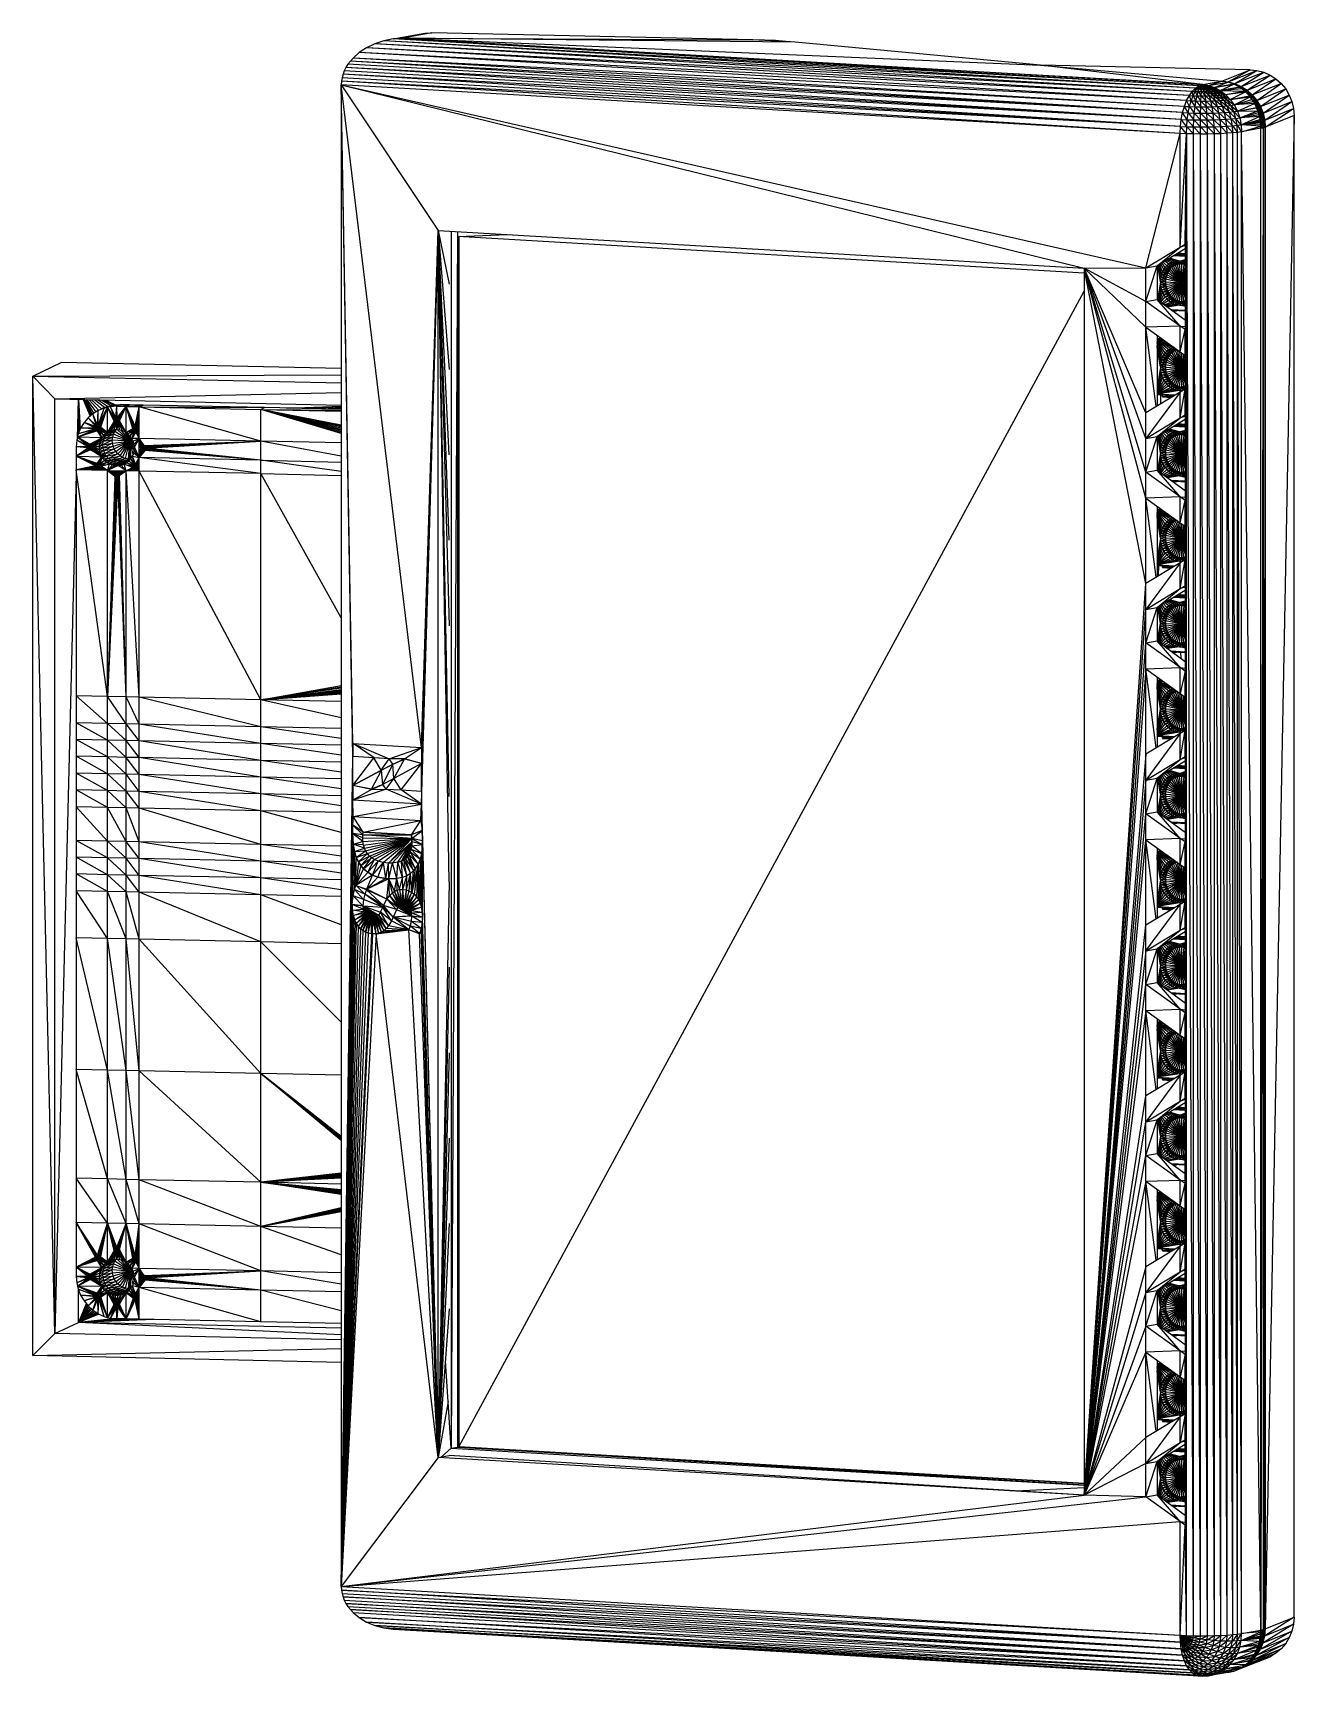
# Model space of a CAD drawing. Header units: millimetres. Extents: x -72 to 40, y 37 to 183.
import ezdxf

# ---------------------------------------------------------------- set-up
doc = ezdxf.new("R2010")
doc.units = ezdxf.units.MM
doc.layers.add('Shape2DView002', color=7, linetype='CONTINUOUS')

msp = doc.modelspace()

# ---------------------------------------------------------------- linework, layer by layer
at = {"layer": 'Shape2DView002'}
for p, q in [((-39.8, 182.08), (-36.99, 182.59)), ((-36.35, 182.62), (-38.94, 182.15)), ((-38.94, 182.15), (-36.99, 182.59)), ((-36.99, 182.59), (-36.35, 182.62)), ((-7.86, 182), (-36.35, 182.62)), ((-42.8, 180.88), (-43.35, 180.39)), ((-42.15, 181.3), (-42.8, 180.88)), ((30.64, 176.61), (-42.8, 180.88)), ((30.88, 177.06), (-42.8, 180.88)), ((-41.42, 181.65), (-42.15, 181.3)), ((30.88, 177.06), (-42.15, 181.3)), ((31.14, 177.43), (-42.15, 181.3)), ((-40.63, 181.91), (-41.42, 181.65)), ((31.14, 177.43), (-41.42, 181.65)), ((31.43, 177.72), (-41.42, 181.65)), ((-39.8, 182.08), (-40.63, 181.91)), ((31.43, 177.72), (-40.63, 181.91)), ((31.73, 177.92), (-40.63, 181.91)), ((-38.94, 182.15), (-39.8, 182.08)), ((31.73, 177.92), (-39.8, 182.08)), ((32.04, 178.03), (-39.8, 182.08)), ((-38.94, 182.15), (17.67, 179.75)), ((-4.12, 181.8), (-38.94, 182.15)), ((-38.94, 182.15), (32.04, 178.03)), ((-38.94, 182.15), (-7.86, 182)), ((-4.12, 181.8), (-7.86, 182)), ((-6.84, 181.97), (-7.86, 182)), ((-4.12, 181.8), (-6.84, 181.97)), ((-4.95, 181.87), (-6.84, 181.97)), ((-5.86, 181.93), (-6.84, 181.97)), ((-4.95, 181.87), (-5.86, 181.93)), ((-4.12, 181.8), (-4.95, 181.87)), ((17.67, 179.75), (-4.12, 181.8)), ((-43.98, 179.55), (-44.13, 179.26)), ((-43.8, 179.84), (-43.98, 179.55)), ((30.16, 174.94), (-43.98, 179.55)), ((30.28, 175.54), (-43.98, 179.55)), ((-43.59, 180.12), (-43.8, 179.84)), ((30.28, 175.54), (-43.8, 179.84)), ((-43.35, 180.39), (-43.59, 180.12)), ((30.28, 175.54), (-43.59, 180.12)), ((30.44, 176.1), (-43.59, 180.12)), ((30.44, 176.1), (-43.35, 180.39)), ((30.64, 176.61), (-43.35, 180.39)), ((32.04, 178.03), (17.67, 179.75)), ((17.67, 179.75), (33.75, 178.34)), ((36.27, 179.35), (17.67, 179.75)), ((-44.38, 178.33), (-44.4, 178.02)), ((-43.36, 118.38), (-44.4, 178.02)), ((-44.4, 178.02), (-44.4, 44.73)), ((-43.36, 119.54), (-44.4, 178.02)), ((-37.26, 119.19), (-44.4, 178.02)), ((-44.4, 178.02), (27.02, 161.77)), ((30.06, 173.69), (-44.4, 178.02)), ((-44.4, 178.02), (21.55, 161.75)), ((-44.4, 178.02), (-35.79, 165.09)), ((-44.33, 178.64), (-44.38, 178.33)), ((30.06, 173.69), (-44.38, 178.33)), ((30.09, 174.32), (-44.38, 178.33)), ((-44.24, 178.95), (-44.33, 178.64)), ((30.09, 174.32), (-44.33, 178.64)), ((-44.13, 179.26), (-44.24, 178.95)), ((30.09, 174.32), (-44.24, 178.95)), ((30.16, 174.94), (-44.24, 178.95)), ((30.16, 174.94), (-44.13, 179.26)), ((31.73, 177.92), (32.04, 178.03)), ((31.82, 177.92), (32.04, 178.03)), ((31.91, 177.91), (32.04, 178.03)), ((32.04, 178.03), (32.01, 177.91)), ((32.04, 178.03), (33.75, 178.34)), ((32.04, 178.03), (32.58, 177.95)), ((32.11, 177.91), (32.04, 178.03)), ((32.2, 177.92), (32.04, 178.03)), ((32.3, 177.92), (32.04, 178.03)), ((32.38, 177.92), (32.04, 178.03)), ((32.46, 177.93), (32.04, 178.03)), ((32.53, 177.94), (32.04, 178.03)), ((32.53, 177.94), (32.58, 177.95)), ((32.58, 177.95), (33.75, 178.34)), ((32.58, 177.95), (34.29, 178.25)), ((32.58, 177.95), (33.11, 177.77)), ((33.11, 177.77), (34.29, 178.25)), ((33.11, 177.77), (34.82, 178.08)), ((34.83, 178.07), (33.11, 177.77)), ((33.62, 177.5), (34.83, 178.07)), ((33.75, 178.34), (36.27, 179.35)), ((34.29, 178.25), (33.75, 178.34)), ((33.75, 178.34), (34.32, 178.28)), ((34.29, 178.25), (34.32, 178.28)), ((34.82, 178.08), (34.29, 178.25)), ((34.32, 178.28), (36.27, 179.35)), ((34.32, 178.28), (36.88, 179.28)), ((34.32, 178.28), (34.92, 178.12)), ((34.82, 178.08), (34.32, 178.28)), ((34.82, 178.08), (34.92, 178.12)), ((34.83, 178.07), (34.82, 178.08)), ((34.83, 178.07), (34.92, 178.12)), ((35.33, 177.81), (34.83, 178.07)), ((34.92, 178.12), (36.88, 179.28)), ((34.92, 178.12), (37.48, 179.13)), ((34.92, 178.12), (35.48, 177.87)), ((34.92, 178.12), (35.33, 177.81)), ((35.48, 177.87), (37.48, 179.13)), ((35.48, 177.87), (38.04, 178.87)), ((36.01, 177.53), (38.04, 178.87)), ((36.01, 177.53), (38.57, 178.54)), ((36.27, 179.35), (36.88, 179.28)), ((36.47, 177.11), (38.57, 178.54)), ((36.47, 177.11), (39.03, 178.12)), ((36.87, 176.63), (39.03, 178.12)), ((36.88, 179.28), (37.48, 179.13)), ((37.48, 179.13), (38.04, 178.87)), ((38.04, 178.87), (38.57, 178.54)), ((38.57, 178.54), (39.03, 178.12)), ((39.03, 178.12), (39.43, 177.64)), ((30.44, 176.1), (30.64, 176.61)), ((30.64, 176.61), (30.88, 177.06)), ((30.9, 176.08), (30.64, 176.61)), ((30.64, 176.61), (31.04, 176.59)), ((30.88, 177.06), (31.14, 177.43)), ((31.04, 176.59), (30.88, 177.06)), ((30.88, 177.06), (31.21, 177.04)), ((30.9, 176.08), (31.04, 176.59)), ((31.04, 176.59), (31.21, 177.04)), ((31.04, 176.59), (31.47, 176.58)), ((31.04, 176.59), (31.39, 176.06)), ((31.14, 177.43), (31.43, 177.72)), ((31.21, 177.04), (31.14, 177.43)), ((31.14, 177.43), (31.4, 177.42)), ((31.21, 177.04), (31.4, 177.42)), ((31.21, 177.04), (31.57, 177.03)), ((31.21, 177.04), (31.47, 176.58)), ((31.39, 176.06), (31.47, 176.58)), ((31.4, 177.42), (31.43, 177.72)), ((31.4, 177.42), (31.6, 177.71)), ((31.4, 177.42), (31.67, 177.41)), ((31.4, 177.42), (31.57, 177.03)), ((31.43, 177.72), (31.73, 177.92)), ((31.43, 177.72), (31.6, 177.71)), ((31.47, 176.58), (31.57, 177.03)), ((31.47, 176.58), (31.91, 176.57)), ((31.47, 176.58), (31.89, 176.05)), ((31.57, 177.03), (31.67, 177.41)), ((31.57, 177.03), (31.93, 177.03)), ((31.57, 177.03), (31.91, 176.57)), ((31.6, 177.71), (31.73, 177.92)), ((31.6, 177.71), (31.82, 177.92)), ((31.6, 177.71), (31.79, 177.71)), ((31.6, 177.71), (31.67, 177.41)), ((31.67, 177.41), (31.79, 177.71)), ((31.67, 177.41), (31.96, 177.41)), ((31.67, 177.41), (31.93, 177.03)), ((31.73, 177.92), (31.82, 177.92)), ((31.82, 177.92), (31.79, 177.71)), ((31.79, 177.71), (31.91, 177.91)), ((31.79, 177.71), (31.98, 177.7)), ((31.79, 177.71), (31.96, 177.41)), ((31.82, 177.92), (31.91, 177.91)), ((31.89, 176.05), (31.91, 176.57)), ((31.91, 177.91), (32.01, 177.91)), ((31.98, 177.7), (31.91, 177.91)), ((31.91, 176.57), (31.93, 177.03)), ((31.91, 176.57), (32.35, 176.57)), ((31.91, 176.57), (32.4, 176.06)), ((31.93, 177.03), (31.96, 177.41)), ((31.93, 177.03), (32.3, 177.03)), ((31.93, 177.03), (32.35, 176.57)), ((31.96, 177.41), (31.98, 177.7)), ((31.96, 177.41), (32.24, 177.41)), ((31.96, 177.41), (32.3, 177.03)), ((31.98, 177.7), (32.01, 177.91)), ((31.98, 177.7), (32.18, 177.71)), ((32.24, 177.41), (31.98, 177.7)), ((32.01, 177.91), (32.11, 177.91)), ((32.01, 177.91), (32.18, 177.71)), ((32.11, 177.91), (32.2, 177.92)), ((32.18, 177.71), (32.11, 177.91)), ((32.11, 177.91), (32.37, 177.71)), ((32.18, 177.71), (32.37, 177.71)), ((32.24, 177.41), (32.18, 177.71)), ((32.18, 177.71), (32.52, 177.41)), ((32.2, 177.92), (32.3, 177.92)), ((32.37, 177.71), (32.2, 177.92)), ((32.2, 177.92), (32.55, 177.72)), ((32.24, 177.41), (32.52, 177.41)), ((32.3, 177.03), (32.24, 177.41)), ((32.66, 177.03), (32.24, 177.41)), ((32.3, 177.92), (32.38, 177.92)), ((32.55, 177.72), (32.3, 177.92)), ((32.3, 177.92), (32.72, 177.73)), ((32.35, 176.57), (32.3, 177.03)), ((32.3, 177.03), (32.66, 177.03)), ((32.3, 177.03), (32.79, 176.58)), ((32.35, 176.57), (32.79, 176.58)), ((32.4, 176.06), (32.35, 176.57)), ((32.35, 176.57), (32.9, 176.07)), ((32.37, 177.71), (32.55, 177.72)), ((32.52, 177.41), (32.37, 177.71)), ((32.37, 177.71), (32.79, 177.42)), ((32.38, 177.92), (32.46, 177.93)), ((32.72, 177.73), (32.38, 177.92)), ((32.38, 177.92), (32.87, 177.74)), ((32.46, 177.93), (32.53, 177.94)), ((32.87, 177.74), (32.46, 177.93)), ((32.46, 177.93), (33, 177.75)), ((32.52, 177.41), (32.79, 177.42)), ((32.66, 177.03), (32.52, 177.41)), ((32.52, 177.41), (33.01, 177.05)), ((33, 177.75), (32.53, 177.94)), ((32.53, 177.94), (33.11, 177.77)), ((32.55, 177.72), (32.72, 177.73)), ((32.79, 177.42), (32.55, 177.72)), ((32.55, 177.72), (33.04, 177.44)), ((32.66, 177.03), (33.01, 177.05)), ((32.79, 176.58), (32.66, 177.03)), ((33.21, 176.6), (32.66, 177.03)), ((32.72, 177.73), (32.87, 177.74)), ((33.04, 177.44), (32.72, 177.73)), ((32.72, 177.73), (33.26, 177.46)), ((32.79, 177.42), (33.04, 177.44)), ((33.01, 177.05), (32.79, 177.42)), ((32.79, 177.42), (33.33, 177.07)), ((32.79, 176.58), (33.21, 176.6)), ((32.9, 176.07), (32.79, 176.58)), ((32.79, 176.58), (33.38, 176.08)), ((32.87, 177.74), (33, 177.75)), ((33.26, 177.46), (32.87, 177.74)), ((32.87, 177.74), (33.46, 177.48)), ((33, 177.75), (33.11, 177.77)), ((33.46, 177.48), (33, 177.75)), ((33, 177.75), (33.62, 177.5)), ((33.01, 177.05), (33.33, 177.07)), ((33.21, 176.6), (33.01, 177.05)), ((33.01, 177.05), (33.6, 176.62)), ((33.04, 177.44), (33.26, 177.46)), ((33.33, 177.07), (33.04, 177.44)), ((33.04, 177.44), (33.62, 177.09)), ((33.11, 177.77), (33.62, 177.5)), ((33.21, 176.6), (33.6, 176.62)), ((33.38, 176.08), (33.21, 176.6)), ((33.82, 176.11), (33.21, 176.6)), ((33.26, 177.46), (33.46, 177.48)), ((33.62, 177.09), (33.26, 177.46)), ((33.26, 177.46), (33.88, 177.12)), ((33.33, 177.07), (33.62, 177.09)), ((33.6, 176.62), (33.33, 177.07)), ((33.33, 177.07), (33.95, 176.65)), ((33.46, 177.48), (33.62, 177.5)), ((33.88, 177.12), (33.46, 177.48)), ((33.46, 177.48), (34.08, 177.15)), ((33.6, 176.62), (33.95, 176.65)), ((33.82, 176.11), (33.6, 176.62)), ((33.6, 176.62), (34.22, 176.14)), ((33.62, 177.5), (35.33, 177.81)), ((35.36, 177.79), (33.62, 177.5)), ((33.62, 177.5), (35.53, 177.67)), ((33.62, 177.5), (35.79, 177.46)), ((33.62, 177.5), (34.08, 177.15)), ((33.62, 177.09), (33.88, 177.12)), ((33.95, 176.65), (33.62, 177.09)), ((33.62, 177.09), (34.25, 176.68)), ((33.88, 177.12), (34.08, 177.15)), ((34.25, 176.68), (33.88, 177.12)), ((33.88, 177.12), (34.5, 176.72)), ((33.95, 176.65), (34.25, 176.68)), ((34.22, 176.14), (33.95, 176.65)), ((33.95, 176.65), (34.57, 176.18)), ((34.08, 177.15), (35.79, 177.46)), ((34.08, 177.15), (35.85, 177.4)), ((34.08, 177.15), (34.5, 176.72)), ((34.25, 176.68), (34.5, 176.72)), ((34.57, 176.18), (34.25, 176.68)), ((34.25, 176.68), (34.85, 176.22)), ((34.5, 176.72), (35.85, 177.4)), ((34.5, 176.72), (36.21, 177.03)), ((34.5, 176.72), (36.29, 176.93)), ((34.5, 176.72), (34.85, 176.22)), ((34.85, 176.22), (36.29, 176.93)), ((34.85, 176.22), (36.44, 176.72)), ((34.85, 176.22), (36.56, 176.53)), ((35.33, 177.81), (35.48, 177.87)), ((35.36, 177.79), (35.33, 177.81)), ((35.36, 177.79), (35.48, 177.87)), ((35.53, 177.67), (35.36, 177.79)), ((35.48, 177.87), (36.01, 177.53)), ((35.53, 177.67), (35.48, 177.87)), ((35.79, 177.46), (35.53, 177.67)), ((35.53, 177.67), (36.01, 177.53)), ((35.88, 177.44), (35.53, 177.67)), ((35.85, 177.4), (35.79, 177.46)), ((35.79, 177.46), (35.88, 177.44)), ((35.85, 177.4), (35.88, 177.44)), ((36.21, 177.03), (35.85, 177.4)), ((35.88, 177.44), (36.01, 177.53)), ((35.88, 177.44), (36.47, 177.11)), ((35.88, 177.44), (36.21, 177.03)), ((36.36, 177.03), (35.88, 177.44)), ((36.01, 177.53), (36.47, 177.11)), ((36.29, 176.93), (36.21, 177.03)), ((36.21, 177.03), (36.36, 177.03)), ((36.29, 176.93), (36.36, 177.03)), ((36.44, 176.72), (36.29, 176.93)), ((36.36, 177.03), (36.47, 177.11)), ((36.36, 177.03), (36.87, 176.63)), ((36.44, 176.72), (36.36, 177.03)), ((36.78, 176.56), (36.36, 177.03)), ((36.56, 176.53), (36.44, 176.72)), ((36.44, 176.72), (36.78, 176.56)), ((36.69, 176.44), (36.44, 176.72)), ((36.47, 177.11), (36.87, 176.63)), ((36.66, 176.36), (36.56, 176.53)), ((36.56, 176.53), (36.69, 176.44)), ((36.69, 176.44), (36.78, 176.56)), ((36.78, 176.56), (36.87, 176.63)), ((36.78, 176.56), (37.19, 176.08)), ((37.12, 176.03), (36.78, 176.56)), ((36.87, 176.63), (39.43, 177.64)), ((36.87, 176.63), (37.19, 176.08)), ((37.19, 176.08), (39.43, 177.64)), ((37.19, 176.08), (39.75, 177.1)), ((37.43, 175.5), (39.75, 177.1)), ((37.43, 175.5), (39.99, 176.52)), ((37.57, 174.88), (39.99, 176.52)), ((39.43, 177.64), (39.75, 177.1)), ((39.75, 177.1), (39.99, 176.52)), ((39.99, 176.52), (40.13, 175.91)), ((30.16, 174.94), (30.28, 175.54)), ((30.28, 175.54), (30.44, 176.1)), ((30.7, 174.91), (30.28, 175.54)), ((30.28, 175.54), (30.79, 175.51)), ((30.79, 175.51), (30.44, 176.1)), ((30.44, 176.1), (30.9, 176.08)), ((30.7, 174.91), (30.79, 175.51)), ((30.79, 175.51), (30.9, 176.08)), ((30.79, 175.51), (31.32, 175.5)), ((30.79, 175.51), (31.27, 174.89)), ((30.9, 176.08), (31.39, 176.06)), ((30.9, 176.08), (31.32, 175.5)), ((31.27, 174.89), (31.32, 175.5)), ((31.32, 175.5), (31.39, 176.06)), ((31.32, 175.5), (31.88, 175.49)), ((31.32, 175.5), (31.87, 174.89)), ((31.39, 176.06), (31.89, 176.05)), ((31.39, 176.06), (31.88, 175.49)), ((31.87, 174.89), (31.88, 175.49)), ((31.88, 175.49), (31.89, 176.05)), ((31.88, 175.49), (32.44, 175.49)), ((31.88, 175.49), (32.46, 174.89)), ((31.89, 176.05), (32.4, 176.06)), ((31.89, 176.05), (32.44, 175.49)), ((32.4, 176.06), (32.9, 176.07)), ((32.44, 175.49), (32.4, 176.06)), ((32.4, 176.06), (32.99, 175.5)), ((32.44, 175.49), (32.99, 175.5)), ((32.46, 174.89), (32.44, 175.49)), ((32.44, 175.49), (33.05, 174.9)), ((32.9, 176.07), (33.38, 176.08)), ((32.99, 175.5), (32.9, 176.07)), ((32.9, 176.07), (33.51, 175.52)), ((32.99, 175.5), (33.51, 175.52)), ((33.05, 174.9), (32.99, 175.5)), ((32.99, 175.5), (33.61, 174.92)), ((33.38, 176.08), (33.82, 176.11)), ((33.51, 175.52), (33.38, 176.08)), ((33.38, 176.08), (34, 175.55)), ((33.51, 175.52), (34, 175.55)), ((33.61, 174.92), (33.51, 175.52)), ((33.51, 175.52), (34.13, 174.95)), ((33.82, 176.11), (34.22, 176.14)), ((34, 175.55), (33.82, 176.11)), ((34.44, 175.58), (33.82, 176.11)), ((34, 175.55), (34.44, 175.58)), ((34.13, 174.95), (34, 175.55)), ((34, 175.55), (34.6, 174.99)), ((34.22, 176.14), (34.57, 176.18)), ((34.44, 175.58), (34.22, 176.14)), ((34.22, 176.14), (34.82, 175.63)), ((34.44, 175.58), (34.82, 175.63)), ((34.6, 174.99), (34.44, 175.58)), ((35.01, 175.03), (34.44, 175.58)), ((34.57, 176.18), (34.85, 176.22)), ((34.82, 175.63), (34.57, 176.18)), ((34.57, 176.18), (35.14, 175.67)), ((34.6, 174.99), (35.01, 175.03)), ((34.82, 175.63), (35.14, 175.67)), ((35.01, 175.03), (34.82, 175.63)), ((34.82, 175.63), (35.35, 175.08)), ((36.66, 176.36), (34.85, 176.22)), ((34.85, 176.22), (35.14, 175.67)), ((35.01, 175.03), (35.35, 175.08)), ((35.13, 174.42), (35.01, 175.03)), ((35.47, 174.47), (35.01, 175.03)), ((35.14, 175.67), (36.66, 176.36)), ((35.14, 175.67), (36.84, 176)), ((35.14, 175.67), (36.85, 175.98)), ((35.14, 175.67), (36.96, 175.69)), ((35.14, 175.67), (35.35, 175.08)), ((35.35, 175.08), (36.96, 175.69)), ((35.35, 175.08), (37.01, 175.54)), ((35.35, 175.08), (37.06, 175.39)), ((37.1, 175.2), (35.35, 175.08)), ((35.35, 175.08), (35.47, 174.47)), ((35.47, 174.47), (37.1, 175.2)), ((36.66, 176.36), (36.69, 176.44)), ((36.84, 176), (36.66, 176.36)), ((36.69, 176.44), (37.12, 176.03)), ((36.84, 176), (36.69, 176.44)), ((37.05, 175.94), (36.69, 176.44)), ((36.85, 175.98), (36.84, 176)), ((36.84, 176), (37.05, 175.94)), ((36.99, 175.8), (36.84, 176)), ((36.96, 175.69), (36.85, 175.98)), ((36.85, 175.98), (36.99, 175.8)), ((36.96, 175.69), (36.99, 175.8)), ((37.01, 175.54), (36.96, 175.69)), ((36.99, 175.8), (37.05, 175.94)), ((36.99, 175.8), (37.33, 175.4)), ((37.01, 175.54), (36.99, 175.8)), ((37.29, 175.31), (36.99, 175.8)), ((37.06, 175.39), (37.01, 175.54)), ((37.01, 175.54), (37.29, 175.31)), ((37.25, 175.19), (37.01, 175.54)), ((37.05, 175.94), (37.12, 176.03)), ((37.05, 175.94), (37.38, 175.46)), ((37.33, 175.4), (37.05, 175.94)), ((37.1, 175.2), (37.06, 175.39)), ((37.06, 175.39), (37.25, 175.19)), ((37.21, 175.05), (37.06, 175.39)), ((37.16, 174.92), (37.1, 175.2)), ((37.1, 175.2), (37.21, 175.05)), ((37.12, 176.03), (37.19, 176.08)), ((37.12, 176.03), (37.43, 175.5)), ((37.38, 175.46), (37.12, 176.03)), ((37.16, 174.92), (37.21, 175.05)), ((37.18, 174.89), (37.21, 175.05)), ((37.19, 176.08), (37.43, 175.5)), ((37.21, 175.05), (37.25, 175.19)), ((37.21, 175.05), (37.48, 174.73)), ((37.46, 174.65), (37.21, 175.05)), ((37.25, 175.19), (37.29, 175.31)), ((37.25, 175.19), (37.5, 174.79)), ((37.48, 174.73), (37.25, 175.19)), ((37.29, 175.31), (37.33, 175.4)), ((37.29, 175.31), (37.53, 174.83)), ((37.5, 174.79), (37.29, 175.31)), ((37.33, 175.4), (37.38, 175.46)), ((37.33, 175.4), (37.55, 174.86)), ((37.53, 174.83), (37.33, 175.4)), ((37.38, 175.46), (37.43, 175.5)), ((37.38, 175.46), (37.57, 174.88)), ((37.55, 174.86), (37.38, 175.46)), ((37.43, 175.5), (37.57, 174.88)), ((37.57, 174.88), (40.13, 175.91)), ((37.62, 174.25), (40.13, 175.91)), ((40.18, 175.28), (37.62, 40.96)), ((40.18, 175.28), (37.62, 174.25)), ((40.13, 175.91), (40.18, 175.28)), ((40.18, 41.99), (40.18, 175.28)), ((27.02, 161.77), (30.06, 173.69)), ((30.06, 173.69), (30.09, 174.32)), ((30.06, 163.6), (30.06, 173.69)), ((30.63, 173.66), (30.06, 173.69)), ((30.06, 163.6), (30.63, 173.66)), ((30.09, 174.32), (30.16, 174.94)), ((30.63, 173.66), (30.09, 174.32)), ((30.09, 174.32), (30.65, 174.29)), ((30.65, 174.29), (30.16, 174.94)), ((30.16, 174.94), (30.7, 174.91)), ((30.51, 163.87), (30.63, 173.66)), ((30.51, 72.91), (30.63, 173.66)), ((30.63, 173.66), (30.51, 75.21)), ((30.63, 173.66), (30.51, 78.19)), ((30.63, 173.66), (30.51, 80.49)), ((30.63, 173.66), (30.51, 88.07)), ((30.63, 173.66), (30.51, 90.37)), ((30.63, 173.66), (30.51, 93.35)), ((30.63, 173.66), (30.51, 95.65)), ((30.63, 173.66), (30.51, 103.23)), ((30.63, 173.66), (30.51, 105.53)), ((30.63, 173.66), (30.51, 108.51)), ((30.63, 173.66), (30.51, 110.81)), ((30.63, 173.66), (30.51, 118.39)), ((30.63, 173.66), (30.51, 120.69)), ((30.63, 173.66), (30.51, 123.67)), ((30.63, 173.66), (30.51, 125.97)), ((30.63, 173.66), (30.51, 133.55)), ((30.63, 173.66), (30.51, 135.85)), ((30.63, 173.66), (30.51, 138.83)), ((30.63, 173.66), (30.51, 141.13)), ((30.63, 173.66), (30.51, 148.71)), ((30.63, 173.66), (30.51, 151.01)), ((30.63, 173.66), (30.51, 153.99)), ((30.63, 173.66), (30.51, 156.29)), ((30.63, 173.66), (30.65, 174.29)), ((30.63, 40.37), (30.63, 173.66)), ((31.24, 40.35), (30.63, 173.66)), ((31.24, 173.65), (30.63, 173.66)), ((30.65, 174.29), (30.7, 174.91)), ((30.65, 174.29), (31.25, 174.27)), ((30.65, 174.29), (31.24, 173.65)), ((30.7, 174.91), (31.27, 174.89)), ((30.7, 174.91), (31.25, 174.27)), ((31.24, 173.65), (31.25, 174.27)), ((31.24, 40.35), (31.24, 173.65)), ((31.86, 40.34), (31.24, 173.65)), ((31.86, 173.64), (31.24, 173.65)), ((31.25, 174.27), (31.27, 174.89)), ((31.25, 174.27), (31.86, 174.27)), ((31.25, 174.27), (31.86, 173.64)), ((31.27, 174.89), (31.87, 174.89)), ((31.27, 174.89), (31.86, 174.27)), ((31.86, 174.27), (31.87, 174.89)), ((31.86, 173.64), (31.86, 174.27)), ((31.86, 174.27), (32.48, 174.27)), ((31.86, 174.27), (32.49, 173.64)), ((31.86, 40.34), (31.86, 173.64)), ((32.49, 40.35), (31.86, 173.64)), ((32.49, 173.64), (31.86, 173.64)), ((31.87, 174.89), (32.46, 174.89)), ((31.87, 174.89), (32.48, 174.27)), ((32.46, 174.89), (33.05, 174.9)), ((32.48, 174.27), (32.46, 174.89)), ((32.46, 174.89), (33.09, 174.28)), ((32.48, 174.27), (33.09, 174.28)), ((32.49, 173.64), (32.48, 174.27)), ((32.48, 174.27), (33.1, 173.65)), ((33.1, 173.65), (32.49, 173.64)), ((32.49, 40.35), (32.49, 173.64)), ((33.1, 40.36), (32.49, 173.64)), ((33.05, 174.9), (33.61, 174.92)), ((33.09, 174.28), (33.05, 174.9)), ((33.05, 174.9), (33.67, 174.3)), ((33.09, 174.28), (33.67, 174.3)), ((33.1, 173.65), (33.09, 174.28)), ((33.09, 174.28), (33.69, 173.67)), ((33.69, 173.67), (33.1, 173.65)), ((33.1, 40.36), (33.1, 173.65)), ((33.69, 40.38), (33.1, 173.65)), ((33.61, 174.92), (34.13, 174.95)), ((33.67, 174.3), (33.61, 174.92)), ((33.61, 174.92), (34.21, 174.33)), ((33.67, 174.3), (34.21, 174.33)), ((33.69, 173.67), (33.67, 174.3)), ((33.67, 174.3), (34.24, 173.71)), ((34.24, 173.71), (33.69, 173.67)), ((33.69, 40.38), (33.69, 173.67)), ((34.24, 40.41), (33.69, 173.67)), ((34.13, 174.95), (34.6, 174.99)), ((34.21, 174.33), (34.13, 174.95)), ((34.13, 174.95), (34.7, 174.37)), ((34.21, 174.33), (34.7, 174.37)), ((34.24, 173.71), (34.21, 174.33)), ((34.21, 174.33), (34.74, 173.74)), ((34.74, 173.74), (34.24, 173.71)), ((34.24, 40.41), (34.24, 173.71)), ((34.74, 40.45), (34.24, 173.71)), ((34.7, 174.37), (34.6, 174.99)), ((34.6, 174.99), (35.13, 174.42)), ((34.7, 174.37), (35.13, 174.42)), ((34.74, 173.74), (34.7, 174.37)), ((34.7, 174.37), (35.16, 173.79)), ((35.16, 173.79), (34.74, 173.74)), ((34.74, 40.45), (34.74, 173.74)), ((35.16, 40.5), (34.74, 173.74)), ((35.13, 174.42), (35.47, 174.47)), ((35.16, 173.79), (35.13, 174.42)), ((35.13, 174.42), (35.52, 173.85)), ((35.52, 173.85), (35.16, 173.79)), ((35.16, 40.5), (35.16, 173.79)), ((35.52, 40.55), (35.16, 173.79)), ((35.47, 174.47), (37.16, 174.92)), ((35.47, 174.47), (37.18, 174.82)), ((35.47, 174.47), (37.18, 174.78)), ((35.47, 174.47), (37.19, 174.69)), ((37.21, 174.51), (35.47, 174.47)), ((35.47, 174.47), (35.52, 173.85)), ((37.22, 174.33), (35.47, 174.47)), ((35.52, 173.85), (37.22, 174.33)), ((37.23, 174.15), (35.52, 173.85)), ((35.52, 40.55), (35.52, 173.85)), ((37.23, 40.86), (35.52, 173.85)), ((37.18, 174.82), (37.16, 174.92)), ((37.16, 174.92), (37.18, 174.89)), ((37.18, 174.89), (37.46, 174.65)), ((37.18, 174.82), (37.18, 174.89)), ((37.18, 174.89), (37.45, 174.57)), ((37.18, 174.78), (37.18, 174.82)), ((37.18, 174.82), (37.45, 174.57)), ((37.19, 174.69), (37.18, 174.78)), ((37.18, 174.78), (37.45, 174.57)), ((37.18, 174.78), (37.43, 174.48)), ((37.21, 174.51), (37.19, 174.69)), ((37.19, 174.69), (37.43, 174.48)), ((37.22, 174.33), (37.21, 174.51)), ((37.21, 174.51), (37.43, 174.48)), ((37.21, 174.51), (37.43, 174.39)), ((37.43, 174.39), (37.22, 174.33)), ((37.23, 174.15), (37.22, 174.33)), ((37.22, 174.33), (37.42, 174.29)), ((37.42, 174.29), (37.23, 174.15)), ((37.23, 174.15), (37.42, 174.19)), ((37.42, 174.19), (37.23, 40.86)), ((37.23, 40.86), (37.23, 174.15)), ((37.43, 174.39), (37.42, 174.29)), ((37.42, 174.29), (37.62, 174.25)), ((37.42, 174.29), (37.46, 174.2)), ((37.42, 174.29), (37.42, 174.19)), ((37.42, 174.19), (37.46, 174.2)), ((37.46, 174.2), (37.42, 40.9)), ((37.42, 174.19), (37.42, 40.9)), ((37.45, 174.57), (37.43, 174.48)), ((37.43, 174.48), (37.62, 174.25)), ((37.43, 174.48), (37.43, 174.39)), ((37.62, 174.25), (37.43, 174.39)), ((37.46, 174.65), (37.45, 174.57)), ((37.62, 174.25), (37.45, 174.57)), ((37.48, 174.73), (37.46, 174.65)), ((37.46, 174.65), (37.62, 174.25)), ((37.46, 174.2), (37.62, 174.25)), ((37.62, 40.96), (37.46, 174.2)), ((37.46, 174.2), (37.46, 40.91)), ((37.5, 174.79), (37.48, 174.73)), ((37.48, 174.73), (37.62, 174.25)), ((37.5, 174.79), (37.53, 174.83)), ((37.62, 174.25), (37.5, 174.79)), ((37.53, 174.83), (37.55, 174.86)), ((37.53, 174.83), (37.62, 174.25)), ((37.55, 174.86), (37.57, 174.88)), ((37.55, 174.86), (37.62, 174.25)), ((37.57, 174.88), (37.62, 174.25)), ((37.62, 174.25), (37.62, 40.96)), ((-37.26, 119.19), (-35.79, 165.09)), ((-37.26, 114.16), (-35.79, 165.09)), ((-35.79, 165.09), (-37.26, 115.32)), ((-35.79, 165.09), (-37.26, 117.78)), ((-35.79, 165.09), (21.55, 161.75)), ((-35.79, 56.16), (-35.79, 165.09)), ((-34.81, 107.26), (-35.79, 165.09)), ((-35.79, 165.09), (-34.81, 160.32)), ((-35.79, 165.09), (-34.81, 152.74)), ((-35.79, 165.09), (-34.81, 130)), ((-34.81, 137.58), (-35.79, 165.09)), ((-34.81, 145.16), (-35.79, 165.09)), ((-34.81, 114.84), (-35.79, 165.09)), ((-34.65, 165.02), (-34.65, 57)), ((-34.07, 164.98), (-34.65, 57)), ((-34.06, 57.1), (-34.06, 164.98)), ((-34.06, 164.54), (-29.68, 164.73)), ((-34.06, 164.54), (-34.06, 57.1)), ((21.55, 161.3), (-34.06, 164.54)), ((-33.96, 164.53), (-34.06, 57.1)), ((-33.96, 164.53), (-33.96, 57.12)), ((27.02, 161.77), (30.06, 163.6)), ((28.01, 161.95), (30.06, 163.6)), ((30.51, 163.46), (28.01, 161.95)), ((30.06, 163.6), (30.51, 163.87)), ((30.51, 163.74), (30.06, 163.6)), ((30.51, 163.87), (30.51, 156.29)), ((27.02, 161.77), (28.01, 161.95)), ((27.02, 158.79), (28.01, 161.95)), ((28.01, 161.95), (28.01, 158.97)), ((28.31, 160.52), (28.07, 161.99)), ((28.32, 160.75), (28.09, 162)), ((28.36, 160.98), (28.12, 162.02)), ((28.42, 161.2), (28.17, 162.05)), ((28.51, 161.41), (28.24, 162.09)), ((28.61, 161.61), (28.33, 162.15)), ((28.74, 161.79), (28.44, 162.21)), ((28.56, 162.28), (28.89, 161.95)), ((29.05, 162.08), (28.69, 162.36)), ((28.89, 161.95), (28.74, 161.79)), ((29.23, 162.2), (28.81, 162.43)), ((29.05, 162.08), (28.89, 161.95)), ((29.14, 161.68), (28.89, 161.95)), ((29.21, 161.74), (28.89, 161.95)), ((29.41, 162.28), (28.92, 162.5)), ((29.61, 162.34), (29.01, 162.56)), ((29.23, 162.2), (29.05, 162.08)), ((29.21, 161.74), (29.05, 162.08)), ((29.29, 161.81), (29.05, 162.08)), ((29.35, 161.86), (29.05, 162.08)), ((29.81, 162.37), (29.08, 162.6)), ((30.02, 162.37), (29.12, 162.62)), ((29.41, 162.28), (29.23, 162.2)), ((29.35, 161.86), (29.23, 162.2)), ((29.44, 161.92), (29.23, 162.2)), ((29.49, 161.95), (29.23, 162.2)), ((29.48, 161.93), (29.32, 161.82)), ((29.44, 161.92), (29.32, 161.82)), ((29.44, 161.92), (29.35, 161.86)), ((29.61, 162.34), (29.41, 162.28)), ((29.49, 161.95), (29.41, 162.28)), ((29.61, 162.01), (29.41, 162.28)), ((29.65, 162.02), (29.41, 162.28)), ((29.49, 161.95), (29.44, 161.92)), ((29.48, 161.93), (29.44, 161.92)), ((29.65, 162.01), (29.48, 161.93)), ((29.61, 162.01), (29.48, 161.93)), ((29.48, 161.93), (29.49, 161.95)), ((30.21, 160.45), (29.48, 161.93)), ((29.61, 162.01), (29.49, 161.95)), ((29.51, 162.86), (30.51, 162.8)), ((29.52, 162.86), (30.51, 162.81)), ((29.53, 162.87), (30.51, 162.81)), ((29.54, 162.87), (30.51, 162.82)), ((29.55, 162.88), (30.51, 162.82)), ((29.56, 162.88), (30.51, 162.83)), ((29.57, 162.89), (30.51, 162.84)), ((29.57, 162.89), (30.51, 162.83)), ((29.58, 162.9), (30.51, 162.85)), ((29.59, 162.9), (30.51, 162.85)), ((29.6, 162.91), (30.51, 162.86)), ((29.6, 162.91), (30.51, 162.86)), ((29.61, 162.92), (30.51, 162.86)), ((29.61, 162.92), (30.51, 162.86)), ((29.81, 162.37), (29.61, 162.34)), ((29.65, 162.02), (29.61, 162.34)), ((29.79, 162.07), (29.61, 162.34)), ((29.82, 162.07), (29.61, 162.34)), ((29.65, 162.02), (29.61, 162.01)), ((29.65, 162.01), (29.61, 162.01)), ((29.62, 162.92), (30.51, 162.87)), ((29.62, 162.92), (30.51, 162.87)), ((29.62, 162.92), (30.51, 162.87)), ((29.63, 162.93), (30.51, 162.88)), ((29.63, 162.93), (30.51, 162.88)), ((29.63, 162.93), (30.51, 162.88)), ((29.64, 162.93), (30.51, 162.88)), ((29.64, 162.93), (30.51, 162.88)), ((29.64, 162.93), (30.51, 162.88)), ((29.64, 162.93), (30.51, 162.88)), ((29.64, 162.93), (30.51, 162.88)), ((29.83, 162.07), (29.65, 162.01)), ((29.65, 162.01), (29.79, 162.07)), ((29.79, 162.07), (29.65, 162.02)), ((29.65, 162.01), (29.65, 162.02)), ((30.21, 160.45), (29.65, 162.01)), ((30.51, 162.91), (29.71, 162.98)), ((30.51, 162.93), (29.72, 162.98)), ((29.73, 162.99), (30.51, 162.95)), ((30.51, 162.95), (29.75, 163)), ((30.51, 162.96), (29.75, 163)), ((29.83, 162.07), (29.79, 162.07)), ((29.82, 162.07), (29.79, 162.07)), ((29.82, 162.07), (29.81, 162.37)), ((29.98, 162.1), (29.81, 162.37)), ((29.99, 162.1), (29.81, 162.37)), ((30.02, 162.37), (29.81, 162.37)), ((29.98, 162.1), (29.82, 162.07)), ((29.83, 162.07), (29.82, 162.07)), ((29.95, 162.09), (29.83, 162.07)), ((30.21, 160.45), (29.83, 162.07)), ((30.51, 163.01), (29.88, 163.08)), ((29.89, 163.09), (30.51, 163.05)), ((29.99, 162.1), (29.98, 162.1)), ((29.99, 162.1), (30.02, 162.37)), ((30.17, 162.1), (29.99, 162.1)), ((30.02, 162.37), (30.51, 162.52)), ((30.17, 162.1), (30.02, 162.37)), ((30.23, 162.35), (30.02, 162.37)), ((30.21, 160.45), (30.02, 162.1)), ((30.17, 162.1), (30.23, 162.35)), ((30.34, 162.08), (30.17, 162.1)), ((30.21, 160.45), (30.21, 162.1)), ((30.39, 162.07), (30.21, 160.45)), ((30.23, 162.35), (30.51, 162.46)), ((30.34, 162.08), (30.23, 162.35)), ((30.36, 162.08), (30.23, 162.35)), ((30.43, 162.29), (30.23, 162.35)), ((30.36, 162.08), (30.34, 162.08)), ((30.36, 162.08), (30.43, 162.29)), ((30.51, 162.03), (30.36, 162.08)), ((30.43, 162.29), (30.51, 162.34)), ((30.51, 162.04), (30.43, 162.29)), ((30.51, 162.09), (30.43, 162.29)), ((30.51, 162.26), (30.43, 162.29)), ((21.55, 161.75), (27.02, 161.77)), ((27.02, 133.75), (21.55, 161.75)), ((21.55, 161.75), (21.55, 52.83)), ((27.02, 141.33), (21.55, 161.75)), ((27.02, 143.63), (21.55, 161.75)), ((27.02, 146.61), (21.55, 161.75)), ((27.02, 148.91), (21.55, 161.75)), ((27.02, 156.49), (21.55, 161.75)), ((27.02, 158.79), (21.55, 161.75)), ((27.02, 158.79), (27.02, 161.77)), ((28.31, 160.52), (28.05, 158.94)), ((28.32, 160.75), (28.31, 160.52)), ((28.72, 160.53), (28.31, 160.52)), ((28.31, 160.52), (28.32, 160.28)), ((28.73, 160.33), (28.31, 160.52)), ((28.36, 160.98), (28.32, 160.75)), ((28.72, 160.53), (28.32, 160.75)), ((28.73, 160.73), (28.32, 160.75)), ((28.73, 160.74), (28.32, 160.75)), ((28.42, 161.2), (28.36, 160.98)), ((28.73, 160.74), (28.36, 160.98)), ((28.76, 160.92), (28.36, 160.98)), ((28.77, 160.95), (28.36, 160.98)), ((28.51, 161.41), (28.42, 161.2)), ((28.77, 160.95), (28.42, 161.2)), ((28.81, 161.11), (28.42, 161.2)), ((28.83, 161.16), (28.42, 161.2)), ((28.61, 161.61), (28.51, 161.41)), ((28.83, 161.16), (28.51, 161.41)), ((28.88, 161.29), (28.51, 161.41)), ((28.91, 161.35), (28.51, 161.41)), ((28.74, 161.79), (28.61, 161.61)), ((28.91, 161.35), (28.61, 161.61)), ((28.98, 161.45), (28.61, 161.61)), ((29.02, 161.52), (28.61, 161.61)), ((28.73, 160.73), (28.72, 160.53)), ((28.72, 160.53), (28.73, 160.33)), ((28.76, 160.53), (28.72, 160.53)), ((28.76, 160.92), (28.73, 160.74)), ((28.77, 160.75), (28.73, 160.73)), ((28.77, 160.75), (28.73, 160.74)), ((28.73, 160.74), (28.73, 160.73)), ((28.76, 160.53), (28.73, 160.73)), ((28.73, 160.33), (28.76, 160.53)), ((29.02, 161.52), (28.74, 161.79)), ((29.08, 161.61), (28.74, 161.79)), ((29.14, 161.68), (28.74, 161.79)), ((28.81, 160.96), (28.76, 160.92)), ((28.77, 160.95), (28.76, 160.92)), ((28.77, 160.75), (28.76, 160.92)), ((28.77, 160.75), (28.76, 160.53)), ((28.76, 160.53), (30.21, 160.45)), ((28.76, 160.53), (28.77, 160.32)), ((28.81, 161.11), (28.77, 160.95)), ((28.81, 160.96), (28.77, 160.75)), ((28.81, 160.96), (28.77, 160.95)), ((30.21, 160.45), (28.77, 160.75)), ((28.77, 160.32), (30.21, 160.45)), ((28.87, 161.16), (28.81, 160.96)), ((28.87, 161.16), (28.81, 161.11)), ((28.83, 161.16), (28.81, 161.11)), ((28.81, 160.96), (28.81, 161.11)), ((30.21, 160.45), (28.81, 160.96)), ((28.81, 160.1), (30.21, 160.45)), ((28.88, 161.29), (28.83, 161.16)), ((28.87, 161.16), (28.83, 161.16)), ((28.95, 161.35), (28.87, 161.16)), ((28.87, 161.16), (28.88, 161.29)), ((30.21, 160.45), (28.87, 161.16)), ((28.87, 159.89), (30.21, 160.45)), ((28.95, 161.35), (28.88, 161.29)), ((28.91, 161.35), (28.88, 161.29)), ((28.98, 161.45), (28.91, 161.35)), ((28.95, 161.35), (28.91, 161.35)), ((29.06, 161.53), (28.95, 161.35)), ((28.95, 161.35), (28.98, 161.45)), ((30.21, 160.45), (28.95, 161.35)), ((28.95, 159.69), (30.21, 160.45)), ((29.06, 161.53), (28.98, 161.45)), ((29.02, 161.52), (28.98, 161.45)), ((29.08, 161.61), (29.02, 161.52)), ((29.06, 161.53), (29.02, 161.52)), ((29.18, 161.68), (29.06, 161.53)), ((29.06, 161.53), (29.08, 161.61)), ((30.21, 160.45), (29.06, 161.53)), ((29.06, 159.51), (30.21, 160.45)), ((29.18, 161.68), (29.08, 161.61)), ((29.14, 161.68), (29.08, 161.61)), ((29.21, 161.74), (29.14, 161.68)), ((29.18, 161.68), (29.14, 161.68)), ((29.32, 161.82), (29.18, 161.68)), ((29.29, 161.81), (29.18, 161.68)), ((29.18, 161.68), (29.21, 161.74)), ((30.21, 160.45), (29.18, 161.68)), ((29.18, 159.34), (30.21, 160.45)), ((29.29, 161.81), (29.21, 161.74)), ((29.35, 161.86), (29.29, 161.81)), ((29.32, 161.82), (29.29, 161.81)), ((29.32, 161.82), (29.35, 161.86)), ((30.21, 160.45), (29.32, 161.82)), ((29.32, 159.19), (30.21, 160.45)), ((29.48, 159.06), (30.21, 160.45)), ((29.65, 158.95), (30.21, 160.45)), ((29.83, 158.87), (30.21, 160.45)), ((30.02, 158.82), (30.21, 160.45)), ((30.21, 160.45), (30.51, 161.75)), ((30.51, 161.28), (30.21, 160.45)), ((30.51, 161.04), (30.21, 160.45)), ((30.21, 160.45), (30.51, 160.89)), ((30.51, 160.78), (30.21, 160.45)), ((30.51, 160.7), (30.21, 160.45)), ((30.21, 160.45), (30.51, 160.64)), ((30.51, 160.58), (30.21, 160.45)), ((30.51, 160.53), (30.21, 160.45)), ((30.21, 160.45), (30.51, 160.48)), ((30.21, 158.79), (30.21, 160.45)), ((30.39, 158.8), (30.21, 160.45)), ((30.21, 160.45), (30.51, 160.34)), ((30.51, 160.39), (30.21, 160.45)), ((30.51, 160.43), (30.21, 160.45)), ((30.21, 160.45), (30.51, 160.16)), ((30.51, 160.23), (30.21, 160.45)), ((30.51, 160.29), (30.21, 160.45)), ((30.21, 160.45), (30.51, 159.82)), ((30.51, 159.97), (30.21, 160.45)), ((30.51, 160.08), (30.21, 160.45)), ((30.51, 159.12), (30.21, 160.45)), ((30.51, 159.58), (30.21, 160.45)), ((-33.96, 57.12), (21.55, 159.7)), ((28.32, 160.28), (28.06, 158.92)), ((28.36, 160.04), (28.09, 158.9)), ((28.42, 159.82), (28.14, 158.87)), ((28.51, 159.6), (28.2, 158.83)), ((28.61, 159.39), (28.27, 158.77)), ((28.32, 160.28), (28.73, 160.33)), ((28.73, 160.31), (28.32, 160.28)), ((28.32, 160.28), (28.36, 160.04)), ((28.76, 160.13), (28.32, 160.28)), ((28.36, 160.04), (28.76, 160.13)), ((28.77, 160.1), (28.36, 160.04)), ((28.36, 160.04), (28.42, 159.82)), ((28.81, 159.93), (28.36, 160.04)), ((28.36, 158.71), (28.74, 159.19)), ((28.42, 159.82), (28.81, 159.93)), ((28.83, 159.89), (28.42, 159.82)), ((28.42, 159.82), (28.51, 159.6)), ((28.88, 159.75), (28.42, 159.82)), ((28.89, 159.02), (28.47, 158.63)), ((28.51, 159.6), (28.88, 159.75)), ((28.91, 159.69), (28.51, 159.6)), ((28.51, 159.6), (28.61, 159.39)), ((28.98, 159.57), (28.51, 159.6)), ((28.61, 159.39), (28.98, 159.57)), ((29.02, 159.5), (28.61, 159.39)), ((29.08, 159.41), (28.61, 159.39)), ((28.61, 159.39), (28.74, 159.19)), ((28.73, 160.33), (28.77, 160.32)), ((28.73, 160.33), (28.73, 160.31)), ((28.73, 160.31), (28.77, 160.32)), ((28.73, 160.31), (28.76, 160.13)), ((28.74, 159.19), (29.08, 159.41)), ((29.14, 159.33), (28.74, 159.19)), ((29.21, 159.26), (28.74, 159.19)), ((28.74, 159.19), (28.89, 159.02)), ((28.76, 160.13), (28.77, 160.32)), ((28.76, 160.13), (28.81, 160.1)), ((28.76, 160.13), (28.77, 160.1)), ((28.77, 160.32), (28.81, 160.1)), ((28.77, 160.1), (28.81, 160.1)), ((28.77, 160.1), (28.81, 159.93)), ((28.87, 159.89), (28.77, 160.1)), ((28.81, 160.1), (28.87, 159.89)), ((28.81, 159.93), (28.87, 159.89)), ((28.81, 159.93), (28.83, 159.89)), ((28.83, 159.89), (28.87, 159.89)), ((28.83, 159.89), (28.95, 159.69)), ((28.83, 159.89), (28.88, 159.75)), ((28.87, 159.89), (28.95, 159.69)), ((28.88, 159.75), (28.95, 159.69)), ((28.88, 159.75), (28.91, 159.69)), ((28.89, 159.02), (29.21, 159.26)), ((29.29, 159.18), (28.89, 159.02)), ((28.89, 159.02), (29.05, 158.86)), ((28.91, 159.69), (28.95, 159.69)), ((28.91, 159.69), (29.06, 159.51)), ((28.91, 159.69), (28.98, 159.57)), ((28.95, 159.69), (29.06, 159.51)), ((28.98, 159.57), (29.06, 159.51)), ((28.98, 159.57), (29.02, 159.5)), ((29.02, 159.5), (29.06, 159.51)), ((29.02, 159.5), (29.18, 159.34)), ((29.02, 159.5), (29.08, 159.41)), ((29.05, 158.86), (29.29, 159.18)), ((29.35, 159.13), (29.05, 158.86)), ((29.44, 159.05), (29.05, 158.86)), ((29.06, 159.51), (29.18, 159.34)), ((29.08, 159.41), (29.18, 159.34)), ((29.08, 159.41), (29.14, 159.33)), ((29.14, 159.33), (29.18, 159.34)), ((29.14, 159.33), (29.21, 159.26)), ((29.18, 159.34), (29.32, 159.19)), ((29.21, 159.26), (29.18, 159.34)), ((29.21, 159.26), (29.32, 159.19)), ((29.21, 159.26), (29.29, 159.18)), ((29.23, 158.73), (29.44, 159.05)), ((29.49, 159.01), (29.23, 158.73)), ((29.29, 159.18), (29.32, 159.19)), ((29.29, 159.18), (29.35, 159.13)), ((29.32, 159.19), (29.48, 159.06)), ((29.35, 159.13), (29.32, 159.19)), ((29.35, 159.13), (29.48, 159.06)), ((29.35, 159.13), (29.44, 159.05)), ((29.44, 159.05), (29.48, 159.06)), ((29.44, 159.05), (29.49, 159.01)), ((29.48, 159.06), (29.65, 158.95)), ((29.49, 159.01), (29.48, 159.06)), ((29.49, 159.01), (29.65, 158.95)), ((29.49, 159.01), (29.61, 158.94)), ((27.02, 158.79), (28.01, 158.97)), ((27.02, 156.49), (27.02, 158.79)), ((30.06, 156.6), (27.02, 158.79)), ((28.01, 158.97), (30.51, 157.16)), ((30.06, 156.6), (28.01, 158.97)), ((29.05, 158.86), (28.58, 158.56)), ((28.68, 158.48), (29.23, 158.73)), ((29.41, 158.62), (28.78, 158.41)), ((29.61, 158.54), (28.85, 158.36)), ((29.81, 158.49), (28.91, 158.32)), ((30.02, 158.46), (28.95, 158.29)), ((29.05, 158.86), (29.23, 158.73)), ((29.61, 158.94), (29.23, 158.73)), ((29.23, 158.73), (29.41, 158.62)), ((30.51, 157.98), (29.28, 158.05)), ((30.51, 157.97), (29.3, 158.04)), ((30.51, 157.96), (29.3, 158.03)), ((30.51, 157.96), (29.31, 158.03)), ((30.51, 157.95), (29.32, 158.02)), ((30.51, 157.95), (29.33, 158.02)), ((30.51, 157.94), (29.33, 158.01)), ((30.51, 157.94), (29.34, 158)), ((30.51, 157.93), (29.35, 158)), ((30.51, 157.93), (29.36, 158)), ((30.51, 157.93), (29.36, 157.99)), ((30.51, 157.92), (29.37, 157.99)), ((30.51, 157.92), (29.37, 157.99)), ((30.51, 157.92), (29.37, 157.98)), ((30.51, 157.92), (29.37, 157.98)), ((30.51, 157.91), (29.38, 157.98)), ((30.51, 157.91), (29.38, 157.98)), ((30.51, 157.91), (29.38, 157.98)), ((30.51, 157.91), (29.38, 157.98)), ((30.51, 157.91), (29.38, 157.98)), ((30.51, 157.91), (29.38, 157.98)), ((30.51, 157.91), (29.38, 157.98)), ((30.51, 157.91), (29.38, 157.98)), ((30.51, 157.91), (29.38, 157.98)), ((30.51, 157.91), (29.38, 157.98)), ((30.51, 157.91), (29.38, 157.98)), ((30.51, 157.91), (29.38, 157.98)), ((29.4, 157.97), (29.43, 157.97)), ((29.41, 158.62), (29.61, 158.94)), ((29.65, 158.92), (29.41, 158.62)), ((29.79, 158.86), (29.41, 158.62)), ((29.41, 158.62), (29.61, 158.54)), ((29.56, 157.96), (29.46, 157.92)), ((29.74, 157.93), (29.51, 157.89)), ((29.61, 158.94), (29.65, 158.95)), ((29.61, 158.94), (29.65, 158.92)), ((29.61, 158.54), (29.79, 158.86)), ((29.82, 158.85), (29.61, 158.54)), ((29.98, 158.81), (29.61, 158.54)), ((29.61, 158.54), (29.81, 158.49)), ((29.65, 158.95), (29.83, 158.87)), ((29.65, 158.92), (29.65, 158.95)), ((29.65, 158.92), (29.83, 158.87)), ((29.65, 158.92), (29.79, 158.86)), ((29.74, 157.93), (29.73, 157.95)), ((29.74, 157.93), (29.73, 157.95)), ((29.74, 157.93), (29.73, 157.95)), ((29.74, 157.93), (29.73, 157.95)), ((29.74, 157.93), (29.73, 157.95)), ((29.75, 157.93), (29.74, 157.95)), ((29.75, 157.93), (29.74, 157.95)), ((29.75, 157.93), (29.74, 157.95)), ((29.75, 157.93), (29.74, 157.93)), ((29.75, 157.95), (29.75, 157.94)), ((29.76, 157.94), (29.75, 157.95)), ((29.75, 157.94), (29.75, 157.93)), ((29.76, 157.94), (29.75, 157.94)), ((29.75, 157.93), (29.75, 157.93)), ((29.76, 157.95), (29.76, 157.94)), ((29.76, 157.95), (29.76, 157.95)), ((29.76, 157.95), (29.76, 157.95)), ((29.79, 158.86), (29.83, 158.87)), ((29.79, 158.86), (29.82, 158.85)), ((29.81, 158.49), (29.98, 158.81)), ((29.99, 158.81), (29.81, 158.49)), ((30.17, 158.79), (29.81, 158.49)), ((29.81, 158.49), (30.02, 158.46)), ((29.82, 158.85), (29.83, 158.87)), ((29.82, 158.85), (30.02, 158.82)), ((29.82, 158.85), (29.98, 158.81)), ((29.83, 158.87), (30.02, 158.82)), ((29.98, 158.81), (30.02, 158.82)), ((29.98, 158.81), (29.99, 158.81)), ((29.99, 158.81), (30.02, 158.82)), ((29.99, 158.81), (30.21, 158.79)), ((29.99, 158.81), (30.17, 158.79)), ((30.02, 158.82), (30.21, 158.79)), ((30.02, 158.46), (30.17, 158.79)), ((30.34, 158.79), (30.02, 158.46)), ((30.02, 158.46), (30.23, 158.46)), ((30.51, 158.32), (30.02, 158.46)), ((30.17, 158.79), (30.21, 158.79)), ((30.17, 158.79), (30.34, 158.79)), ((30.21, 158.79), (30.39, 158.8)), ((30.34, 158.79), (30.21, 158.79)), ((30.23, 158.46), (30.51, 158.81)), ((30.23, 158.46), (30.34, 158.79)), ((30.23, 158.46), (30.36, 158.79)), ((30.23, 158.46), (30.43, 158.49)), ((30.51, 158.37), (30.23, 158.46)), ((30.34, 158.79), (30.39, 158.8)), ((30.34, 158.79), (30.36, 158.79)), ((30.36, 158.79), (30.51, 158.81)), ((30.36, 158.79), (30.39, 158.8)), ((30.39, 158.8), (30.51, 158.82)), ((30.51, 158.81), (30.39, 158.8)), ((30.43, 158.49), (30.51, 158.81)), ((30.43, 158.49), (30.51, 158.73)), ((30.43, 158.49), (30.51, 158.62)), ((30.43, 158.49), (30.51, 158.52)), ((30.51, 158.46), (30.43, 158.49)), ((30.06, 156.6), (27.02, 156.49)), ((27.02, 148.91), (27.02, 156.49)), ((27.02, 156.49), (30.06, 154.3)), ((27.95, 149.47), (27.02, 156.49)), ((30.06, 154.3), (30.06, 156.6)), ((30.51, 156.29), (30.06, 156.6)), ((30.06, 156.6), (30.51, 156.56)), ((30.06, 154.3), (30.51, 156.29)), ((30.51, 153.99), (30.51, 156.29)), ((28.01, 155.78), (28.01, 149.5)), ((28.01, 155.48), (28.34, 155.54)), ((28.01, 155.46), (28.42, 155.48)), ((28.01, 155.46), (28.47, 155.45)), ((28.01, 155.45), (28.51, 155.42)), ((28.01, 155.45), (28.51, 155.42)), ((28.01, 155.45), (28.51, 155.42)), ((28.01, 155.45), (28.51, 155.42)), ((28.01, 155.45), (28.51, 155.42)), ((28.01, 155.45), (28.51, 155.42)), ((28.01, 155.44), (28.52, 155.41)), ((28.01, 155.44), (28.52, 155.41)), ((28.01, 155.44), (28.52, 155.41)), ((28.01, 155.44), (28.53, 155.41)), ((28.01, 155.43), (28.53, 155.4)), ((28.01, 155.43), (28.53, 155.4)), ((28.01, 155.43), (28.54, 155.4)), ((28.01, 155.42), (28.55, 155.39)), ((28.01, 155.42), (28.55, 155.39)), ((28.01, 155.41), (28.56, 155.38)), ((28.01, 155.41), (28.56, 155.38)), ((28.01, 155.4), (28.58, 155.37)), ((28.01, 155.4), (28.58, 155.37)), ((28.01, 155.39), (28.59, 155.36)), ((28.01, 155.39), (28.6, 155.36)), ((28.01, 155.38), (28.61, 155.35)), ((28.01, 155.38), (28.62, 155.34)), ((28.01, 155.37), (28.63, 155.33)), ((28.01, 155.37), (28.63, 155.33)), ((28.98, 155.08), (28.01, 155.35)), ((29.24, 154.89), (28.01, 155.34)), ((29.06, 155.02), (28.01, 155.34)), ((29.41, 154.7), (28.01, 155.33)), ((29.23, 154.62), (28.01, 155.32)), ((29.05, 154.5), (28.01, 155.3)), ((28.89, 154.37), (28.01, 155.27)), ((28.74, 154.21), (28.01, 155.24)), ((28.61, 154.03), (28.01, 155.19)), ((28.51, 153.83), (28.01, 155.13)), ((28.42, 153.62), (28.01, 155.05)), ((28.01, 154.96), (28.36, 153.4)), ((28.32, 153.17), (28.01, 154.87)), ((28.31, 152.94), (28.01, 154.79)), ((29.23, 154.62), (29.05, 154.5)), ((29.41, 154.7), (29.23, 154.62)), ((29.35, 154.28), (29.23, 154.62)), ((29.44, 154.34), (29.23, 154.62)), ((29.49, 154.37), (29.23, 154.62)), ((29.48, 154.72), (29.41, 154.7)), ((29.49, 154.37), (29.41, 154.7)), ((29.61, 154.43), (29.41, 154.7)), ((29.65, 154.44), (29.41, 154.7)), ((29.65, 154.44), (29.63, 154.61)), ((-71.77, 152.16), (-69.27, 153.36)), ((-44.4, 152.82), (-69.27, 153.36)), ((28.32, 153.17), (28.31, 152.94)), ((28.36, 153.4), (28.32, 153.17)), ((28.72, 152.95), (28.32, 153.17)), ((28.73, 153.15), (28.32, 153.17)), ((28.73, 153.16), (28.32, 153.17)), ((28.42, 153.62), (28.36, 153.4)), ((28.73, 153.16), (28.36, 153.4)), ((28.76, 153.34), (28.36, 153.4)), ((28.77, 153.37), (28.36, 153.4)), ((28.51, 153.83), (28.42, 153.62)), ((28.77, 153.37), (28.42, 153.62)), ((28.81, 153.53), (28.42, 153.62)), ((28.83, 153.58), (28.42, 153.62)), ((28.61, 154.03), (28.51, 153.83)), ((28.83, 153.58), (28.51, 153.83)), ((28.88, 153.71), (28.51, 153.83)), ((28.91, 153.77), (28.51, 153.83)), ((28.74, 154.21), (28.61, 154.03)), ((28.91, 153.77), (28.61, 154.03)), ((28.98, 153.87), (28.61, 154.03)), ((29.02, 153.94), (28.61, 154.03)), ((28.76, 153.34), (28.73, 153.16)), ((28.77, 153.17), (28.73, 153.15)), ((28.77, 153.17), (28.73, 153.16)), ((28.73, 153.16), (28.73, 153.15)), ((28.89, 154.37), (28.74, 154.21)), ((29.02, 153.94), (28.74, 154.21)), ((29.08, 154.03), (28.74, 154.21)), ((29.14, 154.1), (28.74, 154.21)), ((28.81, 153.38), (28.76, 153.34)), ((28.77, 153.37), (28.76, 153.34)), ((28.77, 153.17), (28.76, 153.34)), ((28.77, 153.17), (28.76, 152.95)), ((28.81, 153.53), (28.77, 153.37)), ((28.81, 153.38), (28.77, 153.17)), ((28.81, 153.38), (28.77, 153.37)), ((30.21, 152.87), (28.77, 153.17)), ((28.87, 153.58), (28.81, 153.38)), ((28.87, 153.58), (28.81, 153.53)), ((28.83, 153.58), (28.81, 153.53)), ((28.81, 153.38), (28.81, 153.53)), ((30.21, 152.87), (28.81, 153.38)), ((28.88, 153.71), (28.83, 153.58)), ((28.87, 153.58), (28.83, 153.58)), ((28.95, 153.77), (28.87, 153.58)), ((28.87, 153.58), (28.88, 153.71)), ((30.21, 152.87), (28.87, 153.58)), ((28.95, 153.77), (28.88, 153.71)), ((28.91, 153.77), (28.88, 153.71)), ((29.05, 154.5), (28.89, 154.37)), ((29.14, 154.1), (28.89, 154.37)), ((29.21, 154.16), (28.89, 154.37)), ((28.98, 153.87), (28.91, 153.77)), ((28.95, 153.77), (28.91, 153.77)), ((29.06, 153.95), (28.95, 153.77)), ((28.95, 153.77), (28.98, 153.87)), ((30.21, 152.87), (28.95, 153.77)), ((29.06, 153.95), (28.98, 153.87)), ((29.02, 153.94), (28.98, 153.87)), ((29.08, 154.03), (29.02, 153.94)), ((29.06, 153.95), (29.02, 153.94)), ((29.21, 154.16), (29.05, 154.5)), ((29.29, 154.23), (29.05, 154.5)), ((29.35, 154.28), (29.05, 154.5)), ((29.18, 154.1), (29.06, 153.95)), ((29.06, 153.95), (29.08, 154.03)), ((30.21, 152.87), (29.06, 153.95)), ((29.18, 154.1), (29.08, 154.03)), ((29.14, 154.1), (29.08, 154.03)), ((29.21, 154.16), (29.14, 154.1)), ((29.18, 154.1), (29.14, 154.1)), ((29.32, 154.24), (29.18, 154.1)), ((29.29, 154.23), (29.18, 154.1)), ((29.18, 154.1), (29.21, 154.16)), ((30.21, 152.87), (29.18, 154.1)), ((29.29, 154.23), (29.21, 154.16)), ((29.35, 154.28), (29.29, 154.23)), ((29.32, 154.24), (29.29, 154.23)), ((29.48, 154.35), (29.32, 154.24)), ((29.44, 154.34), (29.32, 154.24)), ((29.32, 154.24), (29.35, 154.28)), ((30.21, 152.87), (29.32, 154.24)), ((29.44, 154.34), (29.35, 154.28)), ((29.49, 154.37), (29.44, 154.34)), ((29.48, 154.35), (29.44, 154.34)), ((29.65, 154.43), (29.48, 154.35)), ((29.61, 154.43), (29.48, 154.35)), ((29.48, 154.35), (29.49, 154.37)), ((30.21, 152.87), (29.48, 154.35)), ((29.61, 154.43), (29.49, 154.37)), ((29.65, 154.44), (29.61, 154.43)), ((29.65, 154.43), (29.61, 154.43)), ((29.81, 154.49), (29.65, 154.43)), ((29.65, 154.43), (29.79, 154.49)), ((29.79, 154.49), (29.65, 154.44)), ((29.65, 154.43), (29.65, 154.44)), ((30.21, 152.87), (29.65, 154.43)), ((29.79, 154.49), (29.78, 154.5)), ((29.8, 154.49), (29.79, 154.49)), ((29.8, 154.49), (29.79, 154.49)), ((30.21, 152.87), (29.84, 154.46)), ((30.21, 152.87), (30.04, 154.32)), ((30.06, 154.3), (30.51, 153.99)), ((30.21, 152.87), (30.21, 154.2)), ((30.35, 154.11), (30.21, 152.87)), ((30.21, 152.87), (30.48, 154.02)), ((30.51, 153.7), (30.21, 152.87)), ((30.51, 153.46), (30.21, 152.87)), ((30.21, 152.87), (30.51, 153.31)), ((30.51, 153.2), (30.21, 152.87)), ((30.51, 153.99), (30.51, 151.01)), ((-71.77, 152.16), (-44.4, 152.27)), ((-71.77, 65.22), (-71.77, 152.16)), ((-71.77, 152.16), (-44.4, 151.56)), ((-69.81, 67.17), (-71.77, 152.16)), ((-71.77, 152.16), (-69.81, 150.13)), ((28.31, 152.94), (28.01, 151.11)), ((28.32, 152.7), (28.01, 151.04)), ((28.36, 152.47), (28.01, 150.95)), ((28.42, 152.24), (28.01, 150.86)), ((28.51, 152.02), (28.01, 150.78)), ((28.61, 151.81), (28.01, 150.72)), ((28.72, 152.95), (28.31, 152.94)), ((28.31, 152.94), (28.32, 152.7)), ((28.73, 152.75), (28.31, 152.94)), ((28.32, 152.7), (28.73, 152.75)), ((28.73, 152.73), (28.32, 152.7)), ((28.32, 152.7), (28.36, 152.47)), ((28.76, 152.55), (28.32, 152.7)), ((28.36, 152.47), (28.76, 152.55)), ((28.77, 152.52), (28.36, 152.47)), ((28.36, 152.47), (28.42, 152.24)), ((28.81, 152.35), (28.36, 152.47)), ((28.42, 152.24), (28.81, 152.35)), ((28.83, 152.31), (28.42, 152.24)), ((28.42, 152.24), (28.51, 152.02)), ((28.88, 152.17), (28.42, 152.24)), ((28.51, 152.02), (28.88, 152.17)), ((28.91, 152.11), (28.51, 152.02)), ((28.51, 152.02), (28.61, 151.81)), ((28.98, 151.99), (28.51, 152.02)), ((28.61, 151.81), (28.98, 151.99)), ((29.02, 151.92), (28.61, 151.81)), ((29.08, 151.83), (28.61, 151.81)), ((28.61, 151.81), (28.74, 151.61)), ((28.73, 153.15), (28.72, 152.95)), ((28.72, 152.95), (28.73, 152.75)), ((28.76, 152.95), (28.72, 152.95)), ((28.76, 152.95), (28.73, 153.15)), ((28.73, 152.75), (28.76, 152.95)), ((28.73, 152.75), (28.77, 152.74)), ((28.73, 152.75), (28.73, 152.73)), ((28.73, 152.73), (28.77, 152.74)), ((28.73, 152.73), (28.76, 152.55)), ((28.74, 151.61), (29.08, 151.83)), ((29.14, 151.75), (28.74, 151.61)), ((28.76, 152.95), (30.21, 152.87)), ((28.76, 152.95), (28.77, 152.74)), ((28.76, 152.55), (28.77, 152.74)), ((28.76, 152.55), (28.81, 152.52)), ((28.76, 152.55), (28.77, 152.52)), ((28.77, 152.74), (30.21, 152.87)), ((28.77, 152.74), (28.81, 152.52)), ((28.77, 152.52), (28.81, 152.52)), ((28.77, 152.52), (28.81, 152.35)), ((28.87, 152.31), (28.77, 152.52)), ((28.81, 152.52), (30.21, 152.87)), ((28.81, 152.52), (28.87, 152.31)), ((28.81, 152.35), (28.87, 152.31)), ((28.81, 152.35), (28.83, 152.31)), ((28.83, 152.31), (28.87, 152.31)), ((28.83, 152.31), (28.95, 152.11)), ((28.83, 152.31), (28.88, 152.17)), ((28.87, 152.31), (30.21, 152.87)), ((28.87, 152.31), (28.95, 152.11)), ((28.88, 152.17), (28.95, 152.11)), ((28.88, 152.17), (28.91, 152.11)), ((28.91, 152.11), (28.95, 152.11)), ((28.91, 152.11), (29.06, 151.93)), ((28.91, 152.11), (28.98, 151.99)), ((28.95, 152.11), (30.21, 152.87)), ((28.95, 152.11), (29.06, 151.93)), ((28.98, 151.99), (29.06, 151.93)), ((28.98, 151.99), (29.02, 151.92)), ((29.02, 151.92), (29.06, 151.93)), ((29.02, 151.92), (29.18, 151.76)), ((29.02, 151.92), (29.08, 151.83)), ((29.06, 151.93), (30.21, 152.87)), ((29.06, 151.93), (29.18, 151.76)), ((29.08, 151.83), (29.18, 151.76)), ((29.08, 151.83), (29.14, 151.75)), ((29.14, 151.75), (29.18, 151.76)), ((29.14, 151.75), (29.21, 151.68)), ((29.18, 151.76), (30.21, 152.87)), ((29.18, 151.76), (29.32, 151.61)), ((29.21, 151.68), (29.18, 151.76)), ((29.32, 151.61), (30.21, 152.87)), ((29.48, 151.48), (30.21, 152.87)), ((29.65, 151.37), (30.21, 152.87)), ((29.83, 151.29), (30.21, 152.87)), ((30.02, 151.24), (30.21, 152.87)), ((30.51, 153.12), (30.21, 152.87)), ((30.21, 152.87), (30.51, 153.06)), ((30.51, 153), (30.21, 152.87)), ((30.51, 152.95), (30.21, 152.87)), ((30.21, 152.87), (30.51, 152.9)), ((30.21, 151.21), (30.21, 152.87)), ((30.39, 151.22), (30.21, 152.87)), ((30.21, 152.87), (30.51, 152.76)), ((30.51, 152.81), (30.21, 152.87)), ((30.51, 152.85), (30.21, 152.87)), ((30.21, 152.87), (30.51, 152.58)), ((30.51, 152.65), (30.21, 152.87)), ((30.51, 152.71), (30.21, 152.87)), ((30.21, 152.87), (30.51, 152.24)), ((30.51, 152.39), (30.21, 152.87)), ((30.51, 152.5), (30.21, 152.87)), ((30.51, 151.54), (30.21, 152.87)), ((30.51, 152), (30.21, 152.87)), ((-69.81, 150.13), (-44.4, 150.71)), ((30.06, 150.74), (27.02, 146.61)), ((30.06, 150.74), (27.02, 148.91)), ((28.74, 151.61), (28.01, 150.67)), ((28.89, 151.44), (28.01, 150.63)), ((29.05, 151.28), (28.01, 150.61)), ((28.01, 150.59), (29.23, 151.15)), ((29.41, 151.04), (28.01, 150.58)), ((29.61, 150.96), (28.01, 150.57)), ((29.81, 150.91), (28.01, 150.56)), ((30.02, 150.88), (28.01, 150.56)), ((29.58, 150.45), (28.01, 150.54)), ((29.56, 150.44), (28.01, 150.53)), ((29.57, 150.44), (28.01, 150.53)), ((29.54, 150.43), (28.01, 150.52)), ((29.55, 150.43), (28.01, 150.52)), ((29.53, 150.42), (28.01, 150.51)), ((29.53, 150.42), (28.01, 150.51)), ((29.51, 150.41), (28.01, 150.5)), ((29.52, 150.42), (28.01, 150.5)), ((29.49, 150.4), (28.01, 150.49)), ((29.5, 150.4), (28.01, 150.49)), ((29.51, 150.41), (28.01, 150.49)), ((29.48, 150.39), (28.01, 150.48)), ((29.48, 150.39), (28.01, 150.48)), ((29.48, 150.39), (28.01, 150.48)), ((29.48, 150.39), (28.01, 150.48)), ((29.48, 150.39), (28.01, 150.48)), ((29.48, 150.39), (28.01, 150.48)), ((29.48, 150.39), (28.01, 150.48)), ((29.48, 150.39), (28.01, 150.48)), ((29.48, 150.39), (28.01, 150.48)), ((29.48, 150.39), (28.01, 150.48)), ((29.48, 150.39), (28.01, 150.48)), ((29.48, 150.39), (28.01, 150.48)), ((29.49, 150.4), (28.01, 150.48)), ((29.49, 150.4), (28.01, 150.48)), ((29.49, 150.4), (28.01, 150.48)), ((28.32, 150.46), (28.31, 149.69)), ((28.49, 150.36), (28.49, 150.45)), ((28.49, 150.36), (28.49, 150.35)), ((29.27, 150.31), (28.49, 150.36)), ((28.49, 150.35), (29.27, 150.31)), ((28.49, 150.35), (28.49, 150.35)), ((28.49, 150.35), (29.27, 150.31)), ((29.27, 150.31), (28.49, 150.35)), ((28.49, 150.35), (28.49, 150.34)), ((29.27, 150.3), (28.49, 150.35)), ((28.49, 150.34), (29.27, 150.3)), ((28.49, 150.34), (28.49, 150.33)), ((29.28, 150.29), (28.49, 150.34)), ((28.49, 150.33), (29.28, 150.29)), ((28.49, 150.33), (28.5, 150.33)), ((29.28, 150.29), (28.49, 150.33)), ((28.5, 150.33), (29.28, 150.29)), ((28.5, 150.33), (28.5, 150.32)), ((29.28, 150.28), (28.5, 150.33)), ((28.5, 150.32), (29.28, 150.28)), ((28.5, 150.32), (28.5, 150.32)), ((28.5, 150.32), (29.28, 150.28)), ((29.28, 150.28), (28.5, 150.32)), ((28.5, 150.32), (28.51, 150.32)), ((29.28, 150.27), (28.5, 150.32)), ((28.51, 150.32), (29.28, 150.27)), ((28.51, 150.32), (28.51, 150.32)), ((28.51, 150.32), (29.28, 150.27)), ((29.28, 150.27), (28.51, 150.32)), ((29.28, 150.27), (28.51, 150.32)), ((29.21, 151.68), (28.74, 151.61)), ((28.74, 151.61), (28.89, 151.44)), ((29.27, 150.31), (28.82, 150.43)), ((28.89, 151.44), (29.21, 151.68)), ((29.29, 151.6), (28.89, 151.44)), ((28.89, 151.44), (29.05, 151.28)), ((29.05, 151.28), (29.29, 151.6)), ((29.35, 151.55), (29.05, 151.28)), ((29.44, 151.47), (29.05, 151.28)), ((29.05, 151.28), (29.23, 151.15)), ((29.15, 150.19), (29.14, 150.28)), ((29.21, 151.68), (29.32, 151.61)), ((29.21, 151.68), (29.29, 151.6)), ((29.23, 151.15), (29.44, 151.47)), ((29.49, 151.43), (29.23, 151.15)), ((29.61, 151.36), (29.23, 151.15)), ((29.23, 151.15), (29.41, 151.04)), ((29.32, 150.4), (29.27, 150.31)), ((29.32, 150.4), (29.27, 150.31)), ((29.31, 150.4), (29.27, 150.31)), ((29.27, 150.4), (29.27, 150.31)), ((29.27, 150.31), (29.33, 150.39)), ((29.27, 150.31), (29.33, 150.39)), ((29.27, 150.3), (29.33, 150.39)), ((29.27, 150.3), (29.33, 150.39)), ((29.27, 150.31), (29.27, 150.31)), ((29.27, 150.3), (29.27, 150.31)), ((29.28, 150.29), (29.27, 150.3)), ((29.28, 150.29), (29.33, 150.39)), ((29.28, 150.29), (29.33, 150.39)), ((29.28, 150.28), (29.33, 150.39)), ((29.28, 150.28), (29.33, 150.39)), ((29.28, 150.29), (29.28, 150.29)), ((29.28, 150.28), (29.28, 150.29)), ((29.28, 150.28), (29.28, 150.28)), ((29.28, 150.27), (29.28, 150.28)), ((29.29, 151.6), (29.32, 151.61)), ((29.29, 151.6), (29.35, 151.55)), ((29.29, 150.28), (29.33, 150.39)), ((29.29, 150.28), (29.33, 150.39)), ((29.33, 150.38), (29.29, 150.28)), ((29.3, 150.28), (29.33, 150.38)), ((29.3, 150.29), (29.34, 150.38)), ((29.34, 150.38), (29.3, 150.28)), ((29.34, 150.38), (29.3, 150.29)), ((29.34, 150.38), (29.3, 150.29)), ((29.35, 150.38), (29.31, 150.29)), ((29.32, 151.61), (29.48, 151.48)), ((29.35, 151.55), (29.32, 151.61)), ((29.33, 150.4), (29.33, 150.39)), ((29.33, 150.39), (29.33, 150.39)), ((29.33, 150.39), (29.33, 150.38)), ((29.33, 150.38), (29.34, 150.38)), ((29.34, 150.38), (29.34, 150.38)), ((29.34, 150.38), (29.34, 150.38)), ((29.34, 150.38), (29.35, 150.38)), ((29.35, 150.38), (29.34, 150.38)), ((29.35, 150.38), (29.34, 150.38)), ((29.35, 151.55), (29.48, 151.48)), ((29.35, 151.55), (29.44, 151.47)), ((29.35, 150.38), (29.43, 150.39)), ((29.41, 151.04), (29.61, 151.36)), ((29.65, 151.34), (29.41, 151.04)), ((29.79, 151.28), (29.41, 151.04)), ((29.41, 151.04), (29.61, 150.96)), ((29.44, 151.47), (29.48, 151.48)), ((29.44, 151.47), (29.49, 151.43)), ((29.48, 151.48), (29.65, 151.37)), ((29.49, 151.43), (29.48, 151.48)), ((29.49, 151.43), (29.65, 151.37)), ((29.49, 151.43), (29.61, 151.36)), ((29.61, 151.36), (29.65, 151.37)), ((29.61, 151.36), (29.65, 151.34)), ((29.61, 150.96), (29.79, 151.28)), ((29.82, 151.27), (29.61, 150.96)), ((29.98, 151.23), (29.61, 150.96)), ((29.61, 150.96), (29.81, 150.91)), ((29.65, 151.37), (29.83, 151.29)), ((29.65, 151.34), (29.65, 151.37)), ((29.65, 151.34), (29.83, 151.29)), ((29.65, 151.34), (29.79, 151.28)), ((29.79, 151.28), (29.83, 151.29)), ((29.79, 151.28), (29.82, 151.27)), ((29.81, 150.91), (29.98, 151.23)), ((29.99, 151.23), (29.81, 150.91)), ((30.17, 151.21), (29.81, 150.91)), ((29.81, 150.91), (30.02, 150.88)), ((29.82, 151.27), (29.83, 151.29)), ((29.82, 151.27), (30.02, 151.24)), ((29.82, 151.27), (29.98, 151.23)), ((29.83, 151.29), (30.02, 151.24)), ((29.98, 151.23), (30.02, 151.24)), ((29.98, 151.23), (29.99, 151.23)), ((29.99, 151.23), (30.02, 151.24)), ((29.99, 151.23), (30.21, 151.21)), ((29.99, 151.23), (30.17, 151.21)), ((30.02, 151.24), (30.21, 151.21)), ((30.02, 150.88), (30.17, 151.21)), ((30.34, 151.21), (30.02, 150.88)), ((30.02, 150.88), (30.23, 150.88)), ((30.21, 150.83), (30.02, 150.88)), ((30.06, 148.45), (30.51, 151.01)), ((30.51, 151.01), (30.06, 150.74)), ((30.06, 148.45), (30.06, 150.74)), ((30.17, 151.21), (30.21, 151.21)), ((30.17, 151.21), (30.34, 151.21)), ((30.21, 151.21), (30.39, 151.22)), ((30.34, 151.21), (30.21, 151.21)), ((30.23, 150.88), (30.51, 151.23)), ((30.23, 150.88), (30.34, 151.21)), ((30.23, 150.88), (30.36, 151.21)), ((30.23, 150.88), (30.33, 150.9)), ((30.28, 150.87), (30.23, 150.88)), ((30.34, 151.21), (30.39, 151.22)), ((30.34, 151.21), (30.36, 151.21)), ((30.36, 151.21), (30.51, 151.23)), ((30.36, 151.21), (30.39, 151.22)), ((30.39, 151.22), (30.51, 151.24)), ((30.51, 151.23), (30.39, 151.22)), ((30.44, 150.97), (30.51, 151.23)), ((30.45, 150.97), (30.51, 151.15)), ((30.48, 150.99), (30.51, 151.04)), ((30.51, 148.71), (30.51, 151.01)), ((-69.81, 67.17), (-69.81, 150.13)), ((-69.81, 150.13), (-44.4, 149.57)), ((-67.76, 150.08), (-67.84, 146.64)), ((-67.73, 147.05), (-67.73, 150.08)), ((-67.63, 147.31), (-67.7, 150.08)), ((-67.62, 147.33), (-67.7, 150.08)), ((-67.61, 147.35), (-67.7, 150.08)), ((-67.6, 147.38), (-67.69, 150.08)), ((-67.58, 147.41), (-67.69, 150.08)), ((-67.57, 147.45), (-67.69, 150.08)), ((-67.55, 147.49), (-67.68, 150.08)), ((-67.3, 150.07), (-66.69, 148.61)), ((-66.66, 148.63), (-67.28, 150.07)), ((-66.6, 148.69), (-67.24, 150.07)), ((-67.18, 150.07), (-66.5, 148.77)), ((-66.35, 148.87), (-67.08, 150.07)), ((-66.16, 148.99), (-66.95, 150.06)), ((-66.44, 148.82), (-66.87, 148.46)), ((-65.94, 149.12), (-66.78, 150.06)), ((-65.68, 149.25), (-66.56, 150.06)), ((-65.96, 149.11), (-66.44, 148.82)), ((-66.13, 147.73), (-66.44, 148.82)), ((-66.1, 147.76), (-66.44, 148.82)), ((-66.06, 147.77), (-66.44, 148.82)), ((-66.02, 147.78), (-66.44, 148.82)), ((-65.4, 149.36), (-66.3, 150.05)), ((-65.13, 149.47), (-66.03, 150.04)), ((-66.02, 147.78), (-65.96, 149.11)), ((-65.98, 147.78), (-65.43, 149.32)), ((-65.98, 147.78), (-65.96, 149.11)), ((-65.43, 149.32), (-65.96, 149.11)), ((-65.96, 149.11), (-65.62, 149.27)), ((-65.94, 147.78), (-65.43, 149.32)), ((-65.9, 147.77), (-65.15, 149.39)), ((-65.9, 147.77), (-65.43, 149.32)), ((-65.86, 147.75), (-65.15, 149.39)), ((-65.83, 147.73), (-65.15, 149.39)), ((-65.8, 147.7), (-65.15, 149.39)), ((-65.77, 147.66), (-65.15, 149.39)), ((-65.75, 150.04), (-64.86, 149.54)), ((-65.75, 147.62), (-65.15, 149.39)), ((-65.62, 149.27), (-65.1, 149.48)), ((-65.43, 149.32), (-65.62, 149.27)), ((-64.63, 149.59), (-65.52, 150.03)), ((-65.43, 149.32), (-64.82, 149.56)), ((-65.43, 149.32), (-65.1, 149.48)), ((-65.15, 149.39), (-65.43, 149.32)), ((-64.45, 149.61), (-65.36, 150.03)), ((-65.15, 149.39), (-64.55, 149.6)), ((-65.15, 149.39), (-64.82, 149.56)), ((-64.88, 149.44), (-65.15, 149.39)), ((-65.15, 147.18), (-65.15, 149.39)), ((-64.56, 148.17), (-65.15, 149.39)), ((-65.15, 149.39), (-64.56, 148.26)), ((-64.55, 148.3), (-65.15, 149.39)), ((-64.53, 148.33), (-65.15, 149.39)), ((-64.5, 148.37), (-65.15, 149.39)), ((-64.47, 148.4), (-65.15, 149.39)), ((-64.56, 148.22), (-65.15, 149.39)), ((-65.1, 149.48), (-64.82, 149.56)), ((-64.88, 149.44), (-64.55, 149.6)), ((-64.32, 149.48), (-64.88, 149.44)), ((-64.47, 148.4), (-64.88, 149.44)), ((-64.44, 148.42), (-64.88, 149.44)), ((-64.4, 148.44), (-64.88, 149.44)), ((-64.82, 149.56), (-64.55, 149.6)), ((-64.55, 149.6), (-63.99, 149.64)), ((-64.32, 149.48), (-64.55, 149.6)), ((-64.4, 148.44), (-64.32, 149.48)), ((-64.36, 148.45), (-64.32, 149.48)), ((-63.99, 149.64), (-64.32, 149.48)), ((-64.32, 149.48), (-63.16, 149.62)), ((-64.32, 149.48), (-63.49, 149.46)), ((-64.32, 148.45), (-64.32, 149.48)), ((-64.28, 148.44), (-64.32, 149.48)), ((-64.28, 148.44), (-63.49, 149.46)), ((-64.24, 148.43), (-63.49, 149.46)), ((-64.2, 148.41), (-63.49, 149.46)), ((-64.17, 148.39), (-63.49, 149.46)), ((-64.14, 148.36), (-63.49, 149.46)), ((-64.11, 148.33), (-63.49, 149.46)), ((-64.09, 148.29), (-63.49, 149.46)), ((-64.08, 148.25), (-63.49, 149.46)), ((-64.08, 148.2), (-63.49, 149.46)), ((-63.16, 149.62), (-63.99, 149.64)), ((-63.49, 149.46), (-63.16, 149.62)), ((-63.49, 149.46), (-61.98, 149.59)), ((-63.49, 149.46), (-62.32, 149.43)), ((-63.49, 147.14), (-63.49, 149.46)), ((-63.49, 149.46), (-62.87, 147.6)), ((-62.84, 147.63), (-63.49, 149.46)), ((-62.81, 147.66), (-63.49, 149.46)), ((-62.78, 147.68), (-63.49, 149.46)), ((-62.9, 147.52), (-63.49, 149.46)), ((-62.89, 147.56), (-63.49, 149.46)), ((-62.74, 147.7), (-63.49, 149.46)), ((-62.7, 147.71), (-63.49, 149.46)), ((-61.98, 149.59), (-63.16, 149.62)), ((-62.7, 147.71), (-62.32, 149.43)), ((-62.66, 147.71), (-62.32, 149.43)), ((-62.62, 147.71), (-62.32, 149.43)), ((-62.58, 147.7), (-62.32, 149.43)), ((-62.54, 147.68), (-62.32, 149.43)), ((-62.51, 147.65), (-62.32, 149.43)), ((-62.48, 147.62), (-62.32, 149.43)), ((-62.45, 147.59), (-62.32, 149.43)), ((-62.43, 147.55), (-62.32, 149.43)), ((-62.42, 147.51), (-62.32, 149.43)), ((-62.42, 147.47), (-62.32, 149.43)), ((-62.32, 149.43), (-61.98, 149.59)), ((-62.32, 149.43), (-51.2, 149.36)), ((-62.32, 149.43), (-51.53, 149.2)), ((-62.32, 146.61), (-62.32, 149.43)), ((-51.53, 146.38), (-62.32, 149.43)), ((-51.2, 149.36), (-61.98, 149.59)), ((-51.53, 149.2), (-51.2, 149.36)), ((-51.53, 149.2), (-44.4, 149.14)), ((-51.53, 149.2), (-44.4, 149.04)), ((-51.53, 146.38), (-51.53, 149.2)), ((-44.4, 147.07), (-51.53, 149.2)), ((-44.4, 147.1), (-51.53, 149.2)), ((-44.4, 147.21), (-51.53, 149.2)), ((-44.4, 147.32), (-51.53, 149.2)), ((-44.4, 147.43), (-51.53, 149.2)), ((-44.4, 147.54), (-51.53, 149.2)), ((-44.4, 147.64), (-51.53, 149.2)), ((-44.4, 147.72), (-51.53, 149.2)), ((-44.4, 147.79), (-51.53, 149.2)), ((-44.4, 149.21), (-51.2, 149.36)), ((-49.26, 149.31), (-44.4, 149.5)), ((-47.91, 149.29), (-44.4, 149.43)), ((-46.11, 149.25), (-44.4, 149.33)), ((27.02, 146.61), (27.02, 148.91)), ((-66.2, 147.43), (-67.82, 146.74)), ((-66.18, 147.39), (-67.82, 146.74)), ((-66.15, 147.36), (-67.82, 146.74)), ((-67.82, 146.74), (-66.12, 147.33)), ((-67.53, 147.55), (-67.75, 147.02)), ((-66.21, 147.47), (-67.75, 147.02)), ((-66.2, 147.43), (-67.75, 147.02)), ((-67.23, 148.03), (-67.53, 147.55)), ((-66.21, 147.47), (-67.53, 147.55)), ((-66.22, 147.51), (-67.53, 147.55)), ((-66.22, 147.55), (-67.53, 147.55)), ((-66.87, 148.46), (-67.23, 148.03)), ((-66.22, 147.55), (-67.23, 148.03)), ((-66.22, 147.59), (-67.23, 148.03)), ((-66.21, 147.63), (-67.23, 148.03)), ((-66.19, 147.67), (-67.23, 148.03)), ((-66.19, 147.67), (-66.87, 148.46)), ((-66.87, 148.46), (-66.13, 147.73)), ((-66.16, 147.7), (-66.87, 148.46)), ((-65.89, 147.75), (-66.22, 147.59)), ((-65.89, 147.71), (-66.22, 147.55)), ((-65.89, 147.71), (-66.22, 147.59)), ((-66.22, 147.55), (-65.89, 147.67)), ((-65.89, 147.67), (-66.22, 147.51)), ((-66.22, 147.51), (-65.88, 147.63)), ((-66.21, 147.63), (-66.22, 147.59)), ((-66.22, 147.59), (-66.22, 147.55)), ((-66.22, 147.55), (-66.22, 147.51)), ((-66.22, 147.51), (-66.21, 147.47)), ((-65.92, 147.77), (-66.21, 147.63)), ((-65.89, 147.75), (-66.21, 147.63)), ((-66.19, 147.67), (-66.21, 147.63)), ((-65.88, 147.63), (-66.21, 147.47)), ((-66.21, 147.47), (-65.87, 147.59)), ((-66.21, 147.47), (-66.2, 147.43)), ((-65.87, 147.59), (-66.2, 147.43)), ((-66.2, 147.43), (-65.84, 147.55)), ((-66.2, 147.43), (-66.18, 147.39)), ((-65.92, 147.78), (-66.19, 147.67)), ((-65.96, 147.78), (-66.19, 147.67)), ((-66.16, 147.7), (-66.19, 147.67)), ((-65.84, 147.55), (-66.18, 147.39)), ((-66.18, 147.39), (-65.82, 147.52)), ((-66.18, 147.39), (-66.15, 147.36)), ((-65.97, 147.78), (-66.16, 147.7)), ((-66, 147.78), (-66.16, 147.7)), ((-66.13, 147.73), (-66.16, 147.7)), ((-65.82, 147.52), (-66.15, 147.36)), ((-66.15, 147.36), (-65.78, 147.49)), ((-66.15, 147.36), (-66.12, 147.33)), ((-66.02, 147.78), (-66.13, 147.73)), ((-66.04, 147.78), (-66.13, 147.73)), ((-66.1, 147.76), (-66.13, 147.73)), ((-65.78, 147.49), (-66.12, 147.33)), ((-66.12, 147.33), (-65.75, 147.47)), ((-66.12, 147.33), (-66.08, 147.31)), ((-66.06, 147.77), (-66.1, 147.76)), ((-65.75, 147.47), (-66.08, 147.31)), ((-66.08, 147.31), (-65.75, 147.44)), ((-66.02, 147.78), (-66.06, 147.77)), ((-65.76, 147.43), (-66.04, 147.3)), ((-66.04, 147.3), (-65.77, 147.41)), ((-65.98, 147.78), (-66.02, 147.78)), ((-65.77, 147.4), (-66, 147.29)), ((-66, 147.29), (-65.79, 147.38)), ((-65.94, 147.78), (-65.98, 147.78)), ((-65.8, 147.36), (-65.96, 147.29)), ((-65.96, 147.29), (-65.81, 147.36)), ((-65.9, 147.77), (-65.94, 147.78)), ((-65.83, 147.34), (-65.92, 147.29)), ((-65.92, 147.29), (-65.84, 147.33)), ((-65.86, 147.75), (-65.9, 147.77)), ((-65.89, 147.75), (-65.88, 147.76)), ((-65.89, 147.71), (-65.89, 147.75)), ((-65.89, 147.67), (-65.89, 147.71)), ((-65.88, 147.63), (-65.89, 147.67)), ((-65.87, 147.59), (-65.88, 147.63)), ((-65.88, 147.31), (-65.84, 147.33)), ((-65.82, 147.66), (-65.87, 147.59)), ((-65.84, 147.55), (-65.87, 147.59)), ((-65.83, 147.73), (-65.86, 147.75)), ((-65.82, 147.52), (-65.84, 147.55)), ((-65.84, 147.33), (-65.81, 147.35)), ((-65.65, 146.69), (-65.84, 147.33)), ((-65.84, 147.33), (-65.49, 146.89)), ((-65.8, 147.7), (-65.83, 147.73)), ((-65.79, 147.69), (-65.82, 147.66)), ((-65.74, 147.52), (-65.82, 147.66)), ((-65.82, 147.66), (-65.74, 147.58)), ((-65.78, 147.49), (-65.82, 147.52)), ((-65.81, 147.35), (-65.78, 147.38)), ((-65.49, 146.89), (-65.81, 147.35)), ((-65.77, 147.66), (-65.8, 147.7)), ((-65.75, 147.47), (-65.78, 147.49)), ((-65.78, 147.38), (-65.76, 147.42)), ((-65.49, 146.89), (-65.78, 147.38)), ((-65.78, 147.38), (-65.3, 147.07)), ((-65.75, 147.62), (-65.77, 147.66)), ((-65.76, 147.42), (-65.75, 147.46)), ((-65.3, 147.07), (-65.76, 147.42)), ((-65.76, 147.42), (-65.15, 147.18)), ((-65.74, 147.58), (-65.75, 147.62)), ((-65.75, 147.62), (-65.15, 147.18)), ((-65.75, 147.46), (-65.74, 147.5)), ((-65.74, 147.47), (-65.75, 147.47)), ((-65.15, 147.18), (-65.75, 147.46)), ((-65.74, 147.54), (-65.74, 147.58)), ((-65.74, 147.58), (-65.15, 147.18)), ((-65.74, 147.5), (-65.74, 147.54)), ((-65.74, 147.54), (-65.15, 147.18)), ((-65.15, 147.18), (-65.74, 147.5)), ((-64.44, 147.4), (-65.16, 147.05)), ((-64.56, 148.17), (-65.15, 147.18)), ((-64.55, 148.13), (-65.15, 147.18)), ((-64.54, 148.09), (-65.15, 147.18)), ((-64.52, 148.06), (-65.15, 147.18)), ((-64.49, 148.02), (-65.15, 147.18)), ((-65.08, 147.22), (-64.49, 148.02)), ((-64.46, 148), (-65.08, 147.22)), ((-64.84, 147.32), (-65.08, 147.22)), ((-64.5, 147.39), (-64.97, 147.23)), ((-64.72, 147.35), (-64.97, 147.23)), ((-64.97, 147.23), (-64.83, 147.33)), ((-64.97, 147.23), (-64.84, 147.32)), ((-64.84, 147.32), (-64.46, 148)), ((-64.42, 147.97), (-64.84, 147.32)), ((-64.58, 147.39), (-64.84, 147.32)), ((-64.58, 147.39), (-64.42, 147.97)), ((-64.38, 147.96), (-64.58, 147.39)), ((-64.34, 147.95), (-64.58, 147.39)), ((-64.32, 147.4), (-64.58, 147.39)), ((-64.23, 148.42), (-64.56, 148.26)), ((-64.23, 148.38), (-64.56, 148.22)), ((-64.23, 148.38), (-64.56, 148.26)), ((-64.56, 148.22), (-64.23, 148.33)), ((-64.23, 148.33), (-64.56, 148.17)), ((-64.55, 148.3), (-64.56, 148.26)), ((-64.56, 148.17), (-64.22, 148.29)), ((-64.56, 148.26), (-64.56, 148.22)), ((-64.56, 148.22), (-64.56, 148.17)), ((-64.56, 148.17), (-64.55, 148.13)), ((-64.26, 148.44), (-64.55, 148.3)), ((-64.23, 148.42), (-64.55, 148.3)), ((-64.53, 148.33), (-64.55, 148.3)), ((-64.22, 148.29), (-64.55, 148.13)), ((-64.55, 148.13), (-64.21, 148.25)), ((-64.55, 148.13), (-64.54, 148.09)), ((-64.21, 148.25), (-64.54, 148.09)), ((-64.54, 148.09), (-64.18, 148.22)), ((-64.54, 148.09), (-64.52, 148.06)), ((-64.3, 148.45), (-64.53, 148.33)), ((-64.26, 148.44), (-64.53, 148.33)), ((-64.5, 148.37), (-64.53, 148.33)), ((-64.18, 148.22), (-64.52, 148.06)), ((-64.52, 148.06), (-64.16, 148.18)), ((-64.52, 148.06), (-64.49, 148.02)), ((-64.31, 148.45), (-64.5, 148.37)), ((-64.34, 148.45), (-64.5, 148.37)), ((-64.47, 148.4), (-64.5, 148.37)), ((-64.16, 148.18), (-64.49, 148.02)), ((-64.49, 148.02), (-64.12, 148.16)), ((-64.49, 148.02), (-64.46, 148)), ((-64.49, 147.24), (-64.37, 147.4)), ((-64.36, 148.45), (-64.47, 148.4)), ((-64.38, 148.44), (-64.47, 148.4)), ((-64.44, 148.42), (-64.47, 148.4)), ((-64.12, 148.16), (-64.46, 148)), ((-64.46, 148), (-64.09, 148.14)), ((-64.46, 148), (-64.42, 147.97)), ((-64.4, 148.44), (-64.44, 148.42)), ((-64.09, 148.14), (-64.42, 147.97)), ((-64.42, 147.97), (-64.09, 148.1)), ((-64.42, 147.97), (-64.38, 147.96)), ((-64.36, 148.45), (-64.4, 148.44)), ((-64.1, 148.1), (-64.38, 147.96)), ((-64.38, 147.96), (-64.11, 148.07)), ((-64.38, 147.96), (-64.34, 147.95)), ((-64.32, 148.45), (-64.36, 148.45)), ((-64.12, 148.06), (-64.34, 147.95)), ((-64.34, 147.95), (-64.13, 148.04)), ((-64.34, 147.95), (-64.3, 147.95)), ((-64.32, 147.4), (-64.34, 147.95)), ((-64.28, 148.44), (-64.32, 148.45)), ((-64.26, 147.96), (-64.32, 147.4)), ((-64.32, 147.4), (-64.3, 147.95)), ((-64.06, 147.37), (-64.32, 147.4)), ((-64.14, 148.03), (-64.3, 147.95)), ((-64.3, 147.95), (-64.15, 148.02)), ((-64.3, 147.95), (-64.26, 147.96)), ((-64.24, 148.43), (-64.28, 148.44)), ((-63.15, 146.37), (-64.27, 147.4)), ((-64.17, 148), (-64.26, 147.96)), ((-64.26, 147.96), (-64.18, 148)), ((-64.26, 147.96), (-64.22, 147.97)), ((-64.06, 147.37), (-64.26, 147.96)), ((-64.2, 148.41), (-64.24, 148.43)), ((-64.23, 148.38), (-64.23, 148.42)), ((-64.23, 148.42), (-64.22, 148.42)), ((-64.23, 148.33), (-64.23, 148.38)), ((-64.22, 148.29), (-64.23, 148.33)), ((-64.21, 148.25), (-64.22, 148.29)), ((-64.22, 147.97), (-64.18, 147.99)), ((-64.06, 147.37), (-64.22, 147.97)), ((-64.18, 148.22), (-64.21, 148.25)), ((-64.17, 148.39), (-64.2, 148.41)), ((-64.16, 148.18), (-64.18, 148.22)), ((-64.18, 147.99), (-64.15, 148.02)), ((-64.06, 147.37), (-64.18, 147.99)), ((-64.18, 147.99), (-63.8, 147.3)), ((-64.14, 148.36), (-64.17, 148.39)), ((-64.12, 148.16), (-64.16, 148.18)), ((-64.15, 148.02), (-64.12, 148.05)), ((-63.8, 147.3), (-64.15, 148.02)), ((-64.15, 148.02), (-63.49, 147.14)), ((-64.15, 148.02), (-63.56, 147.18)), ((-64.11, 148.33), (-64.14, 148.36)), ((-64.09, 148.14), (-64.12, 148.16)), ((-64.12, 148.05), (-64.1, 148.08)), ((-63.49, 147.14), (-64.12, 148.05)), ((-64.09, 148.29), (-64.11, 148.33)), ((-64.1, 148.08), (-64.09, 148.12)), ((-63.49, 147.14), (-64.1, 148.08)), ((-64.08, 148.25), (-64.09, 148.29)), ((-64.09, 148.12), (-64.08, 148.16)), ((-64.08, 148.13), (-64.09, 148.14)), ((-63.49, 147.14), (-64.09, 148.12)), ((-64.08, 148.2), (-64.08, 148.25)), ((-64.08, 148.16), (-64.08, 148.2)), ((-63.49, 147.14), (-64.08, 148.2)), ((-63.49, 147.14), (-64.08, 148.16)), ((-63.8, 147.3), (-64.06, 147.37)), ((-63.15, 146.37), (-63.9, 147.33)), ((-63.49, 147.14), (-62.9, 147.52)), ((-62.9, 147.48), (-63.49, 147.14)), ((-62.9, 147.44), (-63.49, 147.14)), ((-63.49, 147.14), (-62.89, 147.4)), ((-62.88, 147.36), (-63.49, 147.14)), ((-62.86, 147.32), (-63.49, 147.14)), ((-63.34, 147.03), (-62.86, 147.32)), ((-62.57, 147.68), (-62.9, 147.52)), ((-62.57, 147.64), (-62.9, 147.48)), ((-62.57, 147.64), (-62.9, 147.52)), ((-62.9, 147.48), (-62.57, 147.6)), ((-62.57, 147.6), (-62.9, 147.44)), ((-62.9, 147.44), (-62.56, 147.56)), ((-62.89, 147.56), (-62.9, 147.52)), ((-62.9, 147.52), (-62.9, 147.48)), ((-62.9, 147.48), (-62.9, 147.44)), ((-62.9, 147.44), (-62.89, 147.4)), ((-62.6, 147.7), (-62.89, 147.56)), ((-62.57, 147.68), (-62.89, 147.56)), ((-62.87, 147.6), (-62.89, 147.56)), ((-62.56, 147.56), (-62.89, 147.4)), ((-62.89, 147.4), (-62.55, 147.52)), ((-62.89, 147.4), (-62.88, 147.36)), ((-62.55, 147.52), (-62.88, 147.36)), ((-62.88, 147.36), (-62.52, 147.48)), ((-62.88, 147.36), (-62.86, 147.32)), ((-62.64, 147.71), (-62.87, 147.6)), ((-62.6, 147.7), (-62.87, 147.6)), ((-62.84, 147.63), (-62.87, 147.6)), ((-62.52, 147.48), (-62.86, 147.32)), ((-62.86, 147.32), (-62.5, 147.45)), ((-62.86, 147.32), (-62.83, 147.29)), ((-62.65, 147.71), (-62.84, 147.63)), ((-62.68, 147.71), (-62.84, 147.63)), ((-62.81, 147.66), (-62.84, 147.63)), ((-62.5, 147.45), (-62.83, 147.29)), ((-62.83, 147.29), (-62.46, 147.42)), ((-62.7, 147.71), (-62.81, 147.66)), ((-62.72, 147.7), (-62.81, 147.66)), ((-62.78, 147.68), (-62.81, 147.66)), ((-62.46, 147.42), (-62.8, 147.26)), ((-62.8, 147.26), (-62.43, 147.4)), ((-62.74, 147.7), (-62.78, 147.68)), ((-62.43, 147.4), (-62.76, 147.24)), ((-62.76, 147.24), (-62.43, 147.37)), ((-62.7, 147.71), (-62.74, 147.7)), ((-62.44, 147.36), (-62.72, 147.22)), ((-62.72, 147.22), (-62.45, 147.34)), ((-62.66, 147.71), (-62.7, 147.71)), ((-62.46, 147.33), (-62.68, 147.22)), ((-62.62, 147.71), (-62.66, 147.71)), ((-62.58, 147.7), (-62.62, 147.71)), ((-62.54, 147.68), (-62.58, 147.7)), ((-62.57, 147.68), (-62.56, 147.69)), ((-62.57, 147.64), (-62.57, 147.68)), ((-62.57, 147.6), (-62.57, 147.64)), ((-62.56, 147.56), (-62.57, 147.6)), ((-62.55, 147.52), (-62.56, 147.56)), ((-62.52, 147.48), (-62.55, 147.52)), ((-62.51, 147.65), (-62.54, 147.68)), ((-62.5, 147.45), (-62.52, 147.48)), ((-62.48, 147.62), (-62.51, 147.65)), ((-62.46, 147.42), (-62.5, 147.45)), ((-62.45, 147.59), (-62.48, 147.62)), ((-62.42, 147.46), (-62.47, 147.43)), ((-62.43, 147.4), (-62.46, 147.42)), ((-62.46, 147.31), (-62.44, 147.35)), ((-62.43, 147.55), (-62.45, 147.59)), ((-62.44, 147.35), (-62.43, 147.39)), ((-62.32, 146.61), (-62.44, 147.35)), ((-62.42, 147.51), (-62.43, 147.55)), ((-62.43, 147.39), (-62.42, 147.43)), ((-62.42, 147.4), (-62.43, 147.4)), ((-62.32, 146.61), (-62.43, 147.39)), ((-62.42, 147.47), (-62.42, 147.51)), ((-62.42, 147.43), (-62.42, 147.47)), ((-62.32, 146.61), (-62.42, 147.47)), ((-62.32, 146.61), (-62.42, 147.43)), ((27.02, 146.61), (30.06, 148.45)), ((28.01, 146.79), (30.06, 148.45)), ((30.51, 148.3), (28.01, 146.79)), ((29.41, 147.12), (28.92, 147.34)), ((29.61, 147.18), (29.01, 147.4)), ((29.81, 147.21), (29.08, 147.44)), ((30.02, 147.21), (29.12, 147.46)), ((29.51, 147.7), (30.51, 147.64)), ((29.52, 147.7), (30.51, 147.65)), ((29.53, 147.71), (30.51, 147.65)), ((29.54, 147.71), (30.51, 147.66)), ((29.55, 147.72), (30.51, 147.66)), ((29.56, 147.73), (30.51, 147.67)), ((29.57, 147.74), (30.51, 147.68)), ((29.57, 147.73), (30.51, 147.68)), ((29.58, 147.74), (30.51, 147.69)), ((29.59, 147.74), (30.51, 147.69)), ((29.6, 147.75), (30.51, 147.7)), ((29.6, 147.75), (30.51, 147.7)), ((29.61, 147.76), (30.51, 147.71)), ((29.61, 147.76), (30.51, 147.7)), ((29.62, 147.76), (30.51, 147.71)), ((29.62, 147.76), (30.51, 147.71)), ((29.62, 147.76), (30.51, 147.71)), ((29.63, 147.77), (30.51, 147.72)), ((29.63, 147.77), (30.51, 147.72)), ((29.63, 147.77), (30.51, 147.72)), ((29.64, 147.77), (30.51, 147.72)), ((29.64, 147.77), (30.51, 147.72)), ((29.64, 147.77), (30.51, 147.72)), ((29.64, 147.77), (30.51, 147.72)), ((29.64, 147.77), (30.51, 147.72)), ((30.51, 147.75), (29.71, 147.82)), ((30.51, 147.77), (29.72, 147.82)), ((29.73, 147.83), (30.51, 147.79)), ((30.51, 147.79), (29.75, 147.84)), ((30.51, 147.8), (29.75, 147.84)), ((30.51, 147.85), (29.88, 147.92)), ((29.89, 147.93), (30.51, 147.89)), ((30.02, 147.21), (30.51, 147.36)), ((30.06, 148.45), (30.51, 148.71)), ((30.51, 148.58), (30.06, 148.45)), ((30.51, 148.71), (30.51, 141.13)), ((-67.88, 146.46), (-67.92, 145.89)), ((-66.91, 145.92), (-67.92, 145.89)), ((-66.9, 145.8), (-67.92, 145.89)), ((-67.92, 145.89), (-67.92, 145.05)), ((-66.91, 145.84), (-67.92, 145.89)), ((-66.91, 145.88), (-67.92, 145.89)), ((-67.82, 146.74), (-67.88, 146.46)), ((-66.91, 145.92), (-67.88, 146.46)), ((-66.89, 145.96), (-67.88, 146.46)), ((-66.08, 147.31), (-67.82, 146.74)), ((-66.04, 147.3), (-67.82, 146.74)), ((-67.75, 147.02), (-67.82, 146.74)), ((-66.89, 145.96), (-67.82, 146.74)), ((-67.82, 146.74), (-66.85, 146.03)), ((-66.82, 146.06), (-67.82, 146.74)), ((-66.79, 146.08), (-67.82, 146.74)), ((-66.75, 146.1), (-67.82, 146.74)), ((-66.71, 146.11), (-67.82, 146.74)), ((-65.65, 146.69), (-67.82, 146.74)), ((-66.88, 146), (-67.82, 146.74)), ((-66.57, 146.08), (-66.91, 145.92)), ((-66.58, 146.04), (-66.91, 145.88)), ((-66.58, 146.04), (-66.91, 145.92)), ((-66.91, 145.88), (-66.58, 146)), ((-66.58, 146), (-66.91, 145.84)), ((-66.91, 145.84), (-66.57, 145.96)), ((-66.89, 145.96), (-66.91, 145.92)), ((-66.91, 145.92), (-66.91, 145.88)), ((-66.91, 145.88), (-66.91, 145.84)), ((-66.57, 145.96), (-66.9, 145.8)), ((-66.9, 145.8), (-66.55, 145.92)), ((-66.6, 146.1), (-66.89, 145.96)), ((-66.57, 146.08), (-66.89, 145.96)), ((-66.88, 146), (-66.89, 145.96)), ((-66.55, 145.92), (-66.89, 145.76)), ((-66.89, 145.76), (-66.53, 145.88)), ((-66.64, 146.11), (-66.88, 146)), ((-66.61, 146.1), (-66.88, 146)), ((-66.85, 146.03), (-66.88, 146)), ((-66.53, 145.88), (-66.86, 145.72)), ((-66.66, 146.11), (-66.85, 146.03)), ((-66.69, 146.11), (-66.85, 146.03)), ((-66.82, 146.06), (-66.85, 146.03)), ((-66.71, 146.11), (-66.82, 146.06)), ((-66.73, 146.1), (-66.82, 146.06)), ((-66.79, 146.08), (-66.82, 146.06)), ((-66.75, 146.1), (-66.79, 146.08)), ((-66.71, 146.11), (-66.75, 146.1)), ((-66.71, 146.11), (-65.65, 146.69)), ((-66.67, 146.11), (-66.71, 146.11)), ((-66.67, 146.11), (-65.65, 146.69)), ((-66.63, 146.11), (-66.67, 146.11)), ((-66.63, 146.11), (-65.65, 146.69)), ((-66.59, 146.1), (-66.63, 146.11)), ((-66.59, 146.1), (-65.65, 146.69)), ((-66.55, 146.08), (-66.59, 146.1)), ((-66.58, 146.04), (-66.57, 146.08)), ((-66.58, 146), (-66.58, 146.04)), ((-66.57, 145.96), (-66.58, 146)), ((-66.57, 146.08), (-66.57, 146.09)), ((-66.55, 145.92), (-66.57, 145.96)), ((-66.55, 146.08), (-65.65, 146.69)), ((-66.51, 146.05), (-66.55, 146.08)), ((-66.53, 145.88), (-66.55, 145.92)), ((-66.5, 145.85), (-66.53, 145.88)), ((-66.51, 146.05), (-65.65, 146.69)), ((-66.48, 146.02), (-66.51, 146.05)), ((-66.48, 146.02), (-65.65, 146.69)), ((-65.65, 146.68), (-66.48, 146.02)), ((-65.77, 146.44), (-66.48, 146.02)), ((-66.46, 145.99), (-66.48, 146.02)), ((-66.46, 145.99), (-65.77, 146.44)), ((-65.85, 146.18), (-66.46, 145.99)), ((-66.44, 145.95), (-66.46, 145.99)), ((-66.44, 145.95), (-65.85, 146.18)), ((-66.43, 145.91), (-66.44, 145.95)), ((-65.88, 145.91), (-66.44, 145.95)), ((-66.42, 145.87), (-66.43, 145.91)), ((-66.43, 145.91), (-65.88, 145.91)), ((-66.42, 145.87), (-65.88, 145.91)), ((-66.42, 145.83), (-66.42, 145.87)), ((-65.87, 145.64), (-66.42, 145.87)), ((-66.08, 147.31), (-66.04, 147.3)), ((-66.04, 147.3), (-66, 147.29)), ((-65.65, 146.69), (-66.04, 147.3)), ((-66, 147.29), (-65.96, 147.29)), ((-65.65, 146.69), (-66, 147.29)), ((-65.96, 147.29), (-65.92, 147.29)), ((-65.65, 146.69), (-65.96, 147.29)), ((-65.92, 147.29), (-65.88, 147.31)), ((-65.65, 146.69), (-65.92, 147.29)), ((-65.65, 146.69), (-65.88, 147.31)), ((-65.85, 146.18), (-65.88, 145.91)), ((-65.55, 146.07), (-65.88, 145.91)), ((-65.88, 145.91), (-65.54, 145.8)), ((-65.88, 145.91), (-65.87, 145.64)), ((-65.77, 146.44), (-65.85, 146.18)), ((-65.52, 146.34), (-65.85, 146.18)), ((-65.55, 146.07), (-65.85, 146.18)), ((-65.65, 146.68), (-65.77, 146.44)), ((-65.44, 146.6), (-65.77, 146.44)), ((-65.52, 146.34), (-65.77, 146.44)), ((-65.49, 146.89), (-65.65, 146.69)), ((-65.31, 146.85), (-65.65, 146.69)), ((-65.32, 146.84), (-65.65, 146.68)), ((-65.32, 146.84), (-65.65, 146.69)), ((-65.65, 146.69), (-65.65, 146.68)), ((-65.44, 146.6), (-65.65, 146.68)), ((-64.72, 146.48), (-65.55, 146.07)), ((-65.55, 146.07), (-65.52, 146.34)), ((-65.55, 146.07), (-65.52, 146.34)), ((-65.55, 146.07), (-64.71, 146.21)), ((-65.54, 145.8), (-65.55, 146.07)), ((-64.71, 146.21), (-65.54, 145.8)), ((-65.54, 145.8), (-64.65, 145.94)), ((-64.68, 146.74), (-65.52, 146.34)), ((-65.52, 146.34), (-65.44, 146.6)), ((-65.52, 146.34), (-65.44, 146.6)), ((-64.72, 146.48), (-65.52, 146.34)), ((-65.52, 146.34), (-65.52, 146.34)), ((-65.52, 146.34), (-65.52, 146.34)), ((-65.3, 147.07), (-65.49, 146.89)), ((-65.16, 147.05), (-65.49, 146.89)), ((-65.31, 146.85), (-65.49, 146.89)), ((-64.65, 145.94), (-65.48, 145.54)), ((-64.61, 147), (-65.44, 146.6)), ((-65.44, 146.6), (-65.32, 146.84)), ((-65.44, 146.6), (-65.32, 146.84)), ((-64.68, 146.74), (-65.44, 146.6)), ((-65.44, 146.6), (-65.44, 146.6)), ((-65.44, 146.6), (-65.44, 146.6)), ((-64.49, 147.24), (-65.32, 146.84)), ((-65.32, 146.84), (-65.16, 147.05)), ((-64.61, 147), (-65.32, 146.84)), ((-65.32, 146.84), (-65.31, 146.85)), ((-65.32, 146.84), (-65.32, 146.84)), ((-65.32, 146.84), (-65.32, 146.84)), ((-65.31, 146.85), (-65.16, 147.05)), ((-64.97, 147.23), (-65.3, 147.07)), ((-65.15, 147.18), (-65.3, 147.07)), ((-65.16, 147.05), (-65.3, 147.07)), ((-64.49, 147.24), (-65.16, 147.05)), ((-65.16, 147.05), (-64.97, 147.23)), ((-65.16, 147.05), (-64.97, 147.23)), ((-65.16, 147.05), (-65.16, 147.05)), ((-65.16, 147.05), (-65.16, 147.05)), ((-64.93, 147.29), (-65.15, 147.18)), ((-64.97, 147.23), (-65.15, 147.18)), ((-65.08, 147.22), (-65.15, 147.18)), ((-64.97, 147.23), (-64.97, 147.23)), ((-64.97, 147.23), (-64.97, 147.23)), ((-64.72, 146.48), (-64.68, 146.74)), ((-64.71, 146.21), (-64.72, 146.48)), ((-63.15, 146.37), (-64.72, 146.48)), ((-64.71, 146.21), (-63.15, 146.37)), ((-64.65, 145.94), (-64.71, 146.21)), ((-64.68, 146.74), (-64.61, 147)), ((-63.15, 146.37), (-64.68, 146.74)), ((-64.65, 145.94), (-63.15, 146.37)), ((-64.55, 145.69), (-64.65, 145.94)), ((-64.61, 147), (-64.49, 147.24)), ((-63.15, 146.37), (-64.61, 147)), ((-64.55, 145.69), (-63.15, 146.37)), ((-63.15, 146.37), (-64.49, 147.24)), ((-64.41, 145.45), (-63.15, 146.37)), ((-64.24, 145.25), (-63.15, 146.37)), ((-64.03, 145.07), (-63.15, 146.37)), ((-63.56, 147.18), (-63.8, 147.3)), ((-63.8, 144.94), (-63.15, 146.37)), ((-63.15, 146.37), (-63.61, 147.21)), ((-63.49, 147.14), (-63.56, 147.18)), ((-63.55, 144.84), (-63.15, 146.37)), ((-63.34, 147.03), (-63.49, 147.14)), ((-63.15, 146.37), (-63.4, 147.07)), ((-62.83, 147.29), (-63.34, 147.03)), ((-63.15, 146.84), (-63.34, 147.03)), ((-63.29, 144.79), (-63.15, 146.37)), ((-63.15, 146.37), (-63.25, 146.94)), ((-63.15, 146.84), (-62.83, 147.29)), ((-62.8, 147.26), (-63.15, 146.84)), ((-62.76, 147.24), (-63.15, 146.84)), ((-63.15, 146.37), (-63.15, 146.85)), ((-62.99, 146.62), (-63.15, 146.84)), ((-63.09, 146.76), (-63.15, 146.37)), ((-63.04, 146.69), (-63.15, 146.37)), ((-63.15, 146.37), (-63.01, 146.64)), ((-62.98, 146.59), (-63.15, 146.37)), ((-62.95, 146.55), (-63.15, 146.37)), ((-63.15, 146.37), (-62.93, 146.51)), ((-62.91, 146.47), (-63.15, 146.37)), ((-62.89, 146.43), (-63.15, 146.37)), ((-63.15, 146.37), (-62.87, 146.38)), ((-63.15, 144.78), (-63.15, 146.37)), ((-63.03, 144.89), (-63.15, 146.37)), ((-63.15, 146.37), (-62.81, 146.19)), ((-62.84, 146.27), (-63.15, 146.37)), ((-62.85, 146.33), (-63.15, 146.37)), ((-63.15, 146.37), (-62.76, 145.77)), ((-62.77, 145.96), (-63.15, 146.37)), ((-62.79, 146.09), (-63.15, 146.37)), ((-62.86, 145.22), (-63.15, 146.37)), ((-62.78, 145.52), (-63.15, 146.37)), ((-62.99, 146.62), (-62.76, 147.24)), ((-62.99, 146.62), (-62.72, 147.22)), ((-62.64, 147.22), (-62.99, 146.62)), ((-62.68, 147.22), (-62.99, 146.62)), ((-62.87, 146.37), (-62.99, 146.62)), ((-62.32, 146.61), (-62.99, 146.62)), ((-62.87, 146.37), (-62.32, 146.61)), ((-62.79, 146.11), (-62.87, 146.37)), ((-62.83, 147.29), (-62.8, 147.26)), ((-62.8, 147.26), (-62.76, 147.24)), ((-62.79, 146.11), (-62.32, 146.61)), ((-62.76, 145.85), (-62.79, 146.11)), ((-62.76, 147.24), (-62.72, 147.22)), ((-62.76, 145.85), (-62.32, 146.61)), ((-62.72, 147.22), (-62.68, 147.22)), ((-62.68, 147.22), (-62.47, 147.31)), ((-62.68, 147.22), (-62.64, 147.22)), ((-62.48, 147.29), (-62.64, 147.22)), ((-62.64, 147.22), (-62.49, 147.28)), ((-62.64, 147.22), (-62.6, 147.22)), ((-62.32, 146.61), (-62.64, 147.22)), ((-62.51, 147.26), (-62.6, 147.22)), ((-62.6, 147.22), (-62.52, 147.26)), ((-62.6, 147.22), (-62.56, 147.24)), ((-62.32, 146.61), (-62.6, 147.22)), ((-62.56, 147.24), (-62.52, 147.25)), ((-62.32, 146.61), (-62.56, 147.24)), ((-62.52, 147.25), (-62.49, 147.28)), ((-62.32, 146.61), (-62.52, 147.25)), ((-62.49, 147.28), (-62.46, 147.31)), ((-62.32, 146.61), (-62.49, 147.28)), ((-62.32, 146.61), (-62.46, 147.31)), ((-62.32, 144.92), (-62.32, 146.61)), ((-62.22, 145.78), (-62.32, 146.61)), ((-62.32, 146.61), (-62.2, 145.86)), ((-62.18, 145.9), (-62.32, 146.61)), ((-62.16, 145.93), (-62.32, 146.61)), ((-62.13, 145.96), (-62.32, 146.61)), ((-62.09, 145.98), (-62.32, 146.61)), ((-62.05, 146), (-62.32, 146.61)), ((-62.01, 146.01), (-62.32, 146.61)), ((-61.97, 146.01), (-62.32, 146.61)), ((-61.93, 146), (-62.32, 146.61)), ((-61.89, 145.99), (-62.32, 146.61)), ((-51.53, 146.38), (-62.32, 146.61)), ((-62.21, 145.82), (-62.32, 146.61)), ((-61.88, 145.94), (-62.22, 145.78)), ((-62.22, 145.78), (-61.88, 145.89)), ((-61.88, 145.98), (-62.21, 145.82)), ((-61.88, 145.94), (-62.21, 145.82)), ((-61.88, 145.89), (-62.21, 145.73)), ((-62.2, 145.86), (-62.21, 145.82)), ((-61.91, 146), (-62.2, 145.86)), ((-61.88, 145.98), (-62.2, 145.86)), ((-62.18, 145.9), (-62.2, 145.86)), ((-61.95, 146.01), (-62.18, 145.9)), ((-61.91, 146), (-62.18, 145.9)), ((-62.16, 145.93), (-62.18, 145.9)), ((-61.96, 146.01), (-62.16, 145.93)), ((-61.99, 146.01), (-62.16, 145.93)), ((-62.13, 145.96), (-62.16, 145.93)), ((-62.01, 146.01), (-62.13, 145.96)), ((-62.03, 146), (-62.13, 145.96)), ((-62.09, 145.98), (-62.13, 145.96)), ((-62.05, 146), (-62.09, 145.98)), ((-62.01, 146.01), (-62.05, 146)), ((-61.97, 146.01), (-62.01, 146.01)), ((-61.93, 146), (-61.97, 146.01)), ((-61.89, 145.99), (-61.93, 146)), ((-61.89, 145.99), (-51.53, 146.38)), ((-61.85, 145.98), (-61.89, 145.99)), ((-61.88, 145.98), (-61.88, 145.99)), ((-61.88, 145.94), (-61.88, 145.98)), ((-61.88, 145.89), (-61.88, 145.94)), ((-61.87, 145.85), (-61.88, 145.89)), ((-61.85, 145.98), (-51.53, 146.38)), ((-61.82, 145.95), (-61.85, 145.98)), ((-61.82, 145.95), (-51.53, 146.38)), ((-61.79, 145.92), (-61.82, 145.95)), ((-61.79, 145.92), (-51.53, 146.38)), ((-61.76, 145.89), (-61.79, 145.92)), ((-61.76, 145.89), (-51.53, 146.38)), ((-61.75, 145.85), (-61.76, 145.89)), ((-61.75, 145.85), (-51.53, 146.38)), ((-61.73, 145.81), (-51.53, 146.38)), ((-61.73, 145.77), (-51.53, 146.38)), ((-51.53, 144.69), (-51.53, 146.38)), ((-44.4, 145.04), (-51.53, 146.38)), ((-44.4, 146.22), (-51.53, 146.38)), ((27.02, 146.61), (28.01, 146.79)), ((27.02, 143.63), (28.01, 146.79)), ((27.02, 143.63), (27.02, 146.61)), ((28.01, 146.79), (28.01, 143.81)), ((28.31, 145.36), (28.07, 146.83)), ((28.32, 145.59), (28.09, 146.84)), ((28.36, 145.82), (28.12, 146.86)), ((28.42, 146.04), (28.17, 146.89)), ((28.51, 146.25), (28.24, 146.93)), ((28.61, 146.45), (28.33, 146.99)), ((28.42, 146.04), (28.36, 145.82)), ((28.51, 146.25), (28.42, 146.04)), ((28.77, 145.79), (28.42, 146.04)), ((28.81, 145.95), (28.42, 146.04)), ((28.83, 146), (28.42, 146.04)), ((28.74, 146.63), (28.44, 147.05)), ((28.61, 146.45), (28.51, 146.25)), ((28.83, 146), (28.51, 146.25)), ((28.88, 146.13), (28.51, 146.25)), ((28.91, 146.19), (28.51, 146.25)), ((28.56, 147.12), (28.89, 146.79)), ((28.74, 146.63), (28.61, 146.45)), ((28.91, 146.19), (28.61, 146.45)), ((28.98, 146.29), (28.61, 146.45)), ((29.02, 146.36), (28.61, 146.45)), ((29.05, 146.92), (28.69, 147.2)), ((28.89, 146.79), (28.74, 146.63)), ((29.02, 146.36), (28.74, 146.63)), ((29.08, 146.45), (28.74, 146.63)), ((29.14, 146.52), (28.74, 146.63)), ((28.81, 145.95), (28.77, 145.79)), ((29.23, 147.04), (28.81, 147.27)), ((28.87, 146), (28.81, 145.8)), ((28.87, 146), (28.81, 145.95)), ((28.83, 146), (28.81, 145.95)), ((28.81, 145.8), (28.81, 145.95)), ((28.88, 146.13), (28.83, 146)), ((28.87, 146), (28.83, 146)), ((28.95, 146.19), (28.87, 146)), ((28.87, 146), (28.88, 146.13)), ((30.21, 145.29), (28.87, 146)), ((28.95, 146.19), (28.88, 146.13)), ((28.91, 146.19), (28.88, 146.13)), ((29.05, 146.92), (28.89, 146.79)), ((29.14, 146.52), (28.89, 146.79)), ((29.21, 146.58), (28.89, 146.79)), ((28.98, 146.29), (28.91, 146.19)), ((28.95, 146.19), (28.91, 146.19)), ((29.06, 146.37), (28.95, 146.19)), ((28.95, 146.19), (28.98, 146.29)), ((30.21, 145.29), (28.95, 146.19)), ((29.06, 146.37), (28.98, 146.29)), ((29.02, 146.36), (28.98, 146.29)), ((29.08, 146.45), (29.02, 146.36)), ((29.06, 146.37), (29.02, 146.36)), ((29.23, 147.04), (29.05, 146.92)), ((29.21, 146.58), (29.05, 146.92)), ((29.29, 146.65), (29.05, 146.92)), ((29.35, 146.7), (29.05, 146.92)), ((29.18, 146.52), (29.06, 146.37)), ((29.06, 146.37), (29.08, 146.45)), ((30.21, 145.29), (29.06, 146.37)), ((29.18, 146.52), (29.08, 146.45)), ((29.14, 146.52), (29.08, 146.45)), ((29.21, 146.58), (29.14, 146.52)), ((29.18, 146.52), (29.14, 146.52)), ((29.32, 146.66), (29.18, 146.52)), ((29.29, 146.65), (29.18, 146.52)), ((29.18, 146.52), (29.21, 146.58)), ((30.21, 145.29), (29.18, 146.52)), ((29.29, 146.65), (29.21, 146.58)), ((29.41, 147.12), (29.23, 147.04)), ((29.35, 146.7), (29.23, 147.04)), ((29.44, 146.76), (29.23, 147.04)), ((29.49, 146.79), (29.23, 147.04)), ((29.35, 146.7), (29.29, 146.65)), ((29.32, 146.66), (29.29, 146.65)), ((29.48, 146.77), (29.32, 146.66)), ((29.44, 146.76), (29.32, 146.66)), ((29.32, 146.66), (29.35, 146.7)), ((30.21, 145.29), (29.32, 146.66)), ((29.44, 146.76), (29.35, 146.7)), ((29.61, 147.18), (29.41, 147.12)), ((29.49, 146.79), (29.41, 147.12)), ((29.61, 146.85), (29.41, 147.12)), ((29.65, 146.86), (29.41, 147.12)), ((29.49, 146.79), (29.44, 146.76)), ((29.48, 146.77), (29.44, 146.76)), ((29.65, 146.85), (29.48, 146.77)), ((29.61, 146.85), (29.48, 146.77)), ((29.48, 146.77), (29.49, 146.79)), ((30.21, 145.29), (29.48, 146.77)), ((29.61, 146.85), (29.49, 146.79)), ((29.81, 147.21), (29.61, 147.18)), ((29.65, 146.86), (29.61, 147.18)), ((29.79, 146.91), (29.61, 147.18)), ((29.82, 146.91), (29.61, 147.18)), ((29.65, 146.86), (29.61, 146.85)), ((29.65, 146.85), (29.61, 146.85)), ((29.83, 146.91), (29.65, 146.85)), ((29.65, 146.85), (29.79, 146.91)), ((29.79, 146.91), (29.65, 146.86)), ((29.65, 146.85), (29.65, 146.86)), ((30.21, 145.29), (29.65, 146.85)), ((29.83, 146.91), (29.79, 146.91)), ((29.82, 146.91), (29.79, 146.91)), ((29.82, 146.91), (29.81, 147.21)), ((29.98, 146.94), (29.81, 147.21)), ((29.99, 146.94), (29.81, 147.21)), ((30.02, 147.21), (29.81, 147.21)), ((29.98, 146.94), (29.82, 146.91)), ((29.83, 146.91), (29.82, 146.91)), ((29.95, 146.93), (29.83, 146.91)), ((30.21, 145.29), (29.83, 146.91)), ((29.99, 146.94), (29.98, 146.94)), ((29.99, 146.94), (30.02, 147.21)), ((30.17, 146.94), (29.99, 146.94)), ((30.17, 146.94), (30.02, 147.21)), ((30.23, 147.19), (30.02, 147.21)), ((30.21, 145.29), (30.02, 146.94)), ((30.17, 146.94), (30.23, 147.19)), ((30.34, 146.92), (30.17, 146.94)), ((30.21, 145.29), (30.21, 146.94)), ((30.39, 146.91), (30.21, 145.29)), ((30.21, 145.29), (30.51, 146.59)), ((30.51, 146.12), (30.21, 145.29)), ((30.51, 145.88), (30.21, 145.29)), ((30.23, 147.19), (30.51, 147.3)), ((30.34, 146.92), (30.23, 147.19)), ((30.36, 146.92), (30.23, 147.19)), ((30.43, 147.13), (30.23, 147.19)), ((30.36, 146.92), (30.34, 146.92)), ((30.36, 146.92), (30.43, 147.13)), ((30.51, 146.87), (30.36, 146.92)), ((30.43, 147.13), (30.51, 147.18)), ((30.51, 146.88), (30.43, 147.13)), ((30.51, 146.93), (30.43, 147.13)), ((30.51, 147.1), (30.43, 147.13)), ((-67.92, 145.05), (-66.9, 145.8)), ((-67.92, 145.05), (-66.89, 145.76)), ((-66.86, 145.72), (-67.92, 145.05)), ((-66.84, 145.69), (-67.92, 145.05)), ((-66.8, 145.66), (-67.92, 145.05)), ((-66.77, 145.64), (-67.92, 145.05)), ((-67.92, 145.05), (-66.73, 145.62)), ((-66.69, 145.62), (-67.92, 145.05)), ((-66.65, 145.61), (-67.92, 145.05)), ((-66.22, 144.18), (-67.92, 145.05)), ((-67.92, 145.05), (-67.92, 143.85)), ((-67.92, 145.05), (-65.64, 144.99)), ((-67.92, 145.05), (-66.21, 144.26)), ((-66.19, 144.29), (-67.92, 145.05)), ((-66.16, 144.33), (-67.92, 145.05)), ((-66.13, 144.36), (-67.92, 145.05)), ((-66.1, 144.38), (-67.92, 145.05)), ((-66.06, 144.4), (-67.92, 145.05)), ((-66.22, 144.22), (-67.92, 145.05)), ((-66.91, 145.84), (-66.9, 145.8)), ((-66.9, 145.8), (-66.89, 145.76)), ((-66.89, 145.76), (-66.86, 145.72)), ((-66.86, 145.72), (-66.5, 145.85)), ((-66.86, 145.72), (-66.84, 145.69)), ((-66.5, 145.85), (-66.84, 145.69)), ((-66.84, 145.69), (-66.47, 145.82)), ((-66.84, 145.69), (-66.8, 145.66)), ((-66.47, 145.82), (-66.8, 145.66)), ((-66.8, 145.66), (-66.44, 145.8)), ((-66.8, 145.66), (-66.77, 145.64)), ((-66.44, 145.8), (-66.77, 145.64)), ((-66.77, 145.64), (-66.44, 145.77)), ((-66.77, 145.64), (-66.73, 145.62)), ((-66.44, 145.76), (-66.73, 145.62)), ((-66.73, 145.62), (-66.46, 145.74)), ((-66.73, 145.62), (-66.69, 145.62)), ((-66.46, 145.72), (-66.69, 145.62)), ((-66.69, 145.62), (-66.47, 145.71)), ((-66.69, 145.62), (-66.65, 145.61)), ((-66.49, 145.69), (-66.65, 145.61)), ((-66.65, 145.61), (-66.5, 145.68)), ((-66.65, 145.61), (-66.61, 145.62)), ((-65.64, 144.99), (-66.65, 145.61)), ((-66.52, 145.66), (-66.61, 145.62)), ((-66.61, 145.62), (-66.52, 145.66)), ((-66.61, 145.62), (-66.57, 145.63)), ((-65.64, 144.99), (-66.61, 145.62)), ((-66.57, 145.63), (-66.53, 145.65)), ((-65.64, 144.99), (-66.57, 145.63)), ((-66.53, 145.65), (-66.5, 145.68)), ((-65.64, 144.99), (-66.53, 145.65)), ((-66.47, 145.82), (-66.5, 145.85)), ((-66.5, 145.68), (-66.47, 145.71)), ((-65.64, 144.99), (-66.5, 145.68)), ((-66.44, 145.8), (-66.47, 145.82)), ((-66.47, 145.71), (-66.45, 145.75)), ((-65.64, 144.99), (-66.47, 145.71)), ((-66.47, 145.71), (-65.72, 145.13)), ((-66.45, 145.75), (-66.43, 145.79)), ((-65.72, 145.13), (-66.45, 145.75)), ((-66.45, 145.75), (-65.82, 145.38)), ((-66.43, 145.8), (-66.44, 145.8)), ((-66.43, 145.79), (-66.42, 145.83)), ((-65.82, 145.38), (-66.43, 145.79)), ((-66.43, 145.79), (-65.87, 145.64)), ((-65.87, 145.64), (-66.42, 145.83)), ((-65.92, 144.4), (-66.21, 144.26)), ((-65.96, 144.41), (-66.19, 144.29)), ((-65.92, 144.4), (-66.19, 144.29)), ((-65.97, 144.41), (-66.16, 144.33)), ((-66, 144.41), (-66.16, 144.33)), ((-66.02, 144.41), (-66.13, 144.36)), ((-66.04, 144.4), (-66.13, 144.36)), ((-66.06, 144.4), (-66.1, 144.38)), ((-66.06, 144.4), (-65.64, 144.99)), ((-66.02, 144.41), (-66.06, 144.4)), ((-66.02, 144.41), (-65.64, 144.99)), ((-65.98, 144.41), (-66.02, 144.41)), ((-65.98, 144.41), (-65.64, 144.99)), ((-65.94, 144.4), (-65.98, 144.41)), ((-65.94, 144.4), (-65.64, 144.99)), ((-65.9, 144.39), (-65.94, 144.4)), ((-65.9, 144.39), (-65.64, 144.99)), ((-65.9, 144.39), (-65.58, 144.89)), ((-65.54, 145.8), (-65.87, 145.64)), ((-65.87, 145.64), (-65.48, 145.54)), ((-65.87, 145.64), (-65.82, 145.38)), ((-65.86, 144.37), (-65.58, 144.89)), ((-65.86, 144.37), (-65.4, 144.69)), ((-65.83, 144.35), (-65.4, 144.69)), ((-65.48, 145.54), (-65.82, 145.38)), ((-65.82, 145.38), (-65.38, 145.29)), ((-65.82, 145.38), (-65.72, 145.13)), ((-65.8, 144.32), (-65.4, 144.69)), ((-65.8, 144.32), (-65.2, 144.51)), ((-65.77, 144.29), (-65.2, 144.51)), ((-65.75, 144.25), (-65.2, 144.51)), ((-65.74, 144.21), (-65.2, 144.51)), ((-65.74, 144.17), (-65.2, 144.51)), ((-65.38, 145.29), (-65.72, 145.13)), ((-65.72, 145.13), (-65.31, 145.15)), ((-65.72, 145.13), (-65.64, 144.99)), ((-65.31, 145.15), (-65.64, 144.99)), ((-65.64, 144.99), (-65.25, 145.05)), ((-65.64, 144.99), (-65.58, 144.89)), ((-65.25, 145.05), (-65.58, 144.89)), ((-65.58, 144.89), (-65.07, 144.85)), ((-65.58, 144.89), (-65.4, 144.69)), ((-65.48, 145.54), (-65.54, 145.8)), ((-65.48, 145.54), (-65.54, 145.8)), ((-65.48, 145.54), (-64.55, 145.69)), ((-65.38, 145.29), (-65.48, 145.54)), ((-65.38, 145.29), (-65.48, 145.54)), ((-65.07, 144.85), (-65.4, 144.69)), ((-65.4, 144.69), (-64.86, 144.67)), ((-65.4, 144.69), (-65.2, 144.51)), ((-64.55, 145.69), (-65.38, 145.29)), ((-65.38, 145.29), (-64.41, 145.45)), ((-65.31, 145.15), (-65.38, 145.29)), ((-65.25, 145.05), (-65.38, 145.29)), ((-65.25, 145.05), (-65.31, 145.15)), ((-64.41, 145.45), (-65.25, 145.05)), ((-65.25, 145.05), (-64.24, 145.25)), ((-65.07, 144.85), (-65.25, 145.05)), ((-65.25, 145.05), (-65.25, 145.05)), ((-65.25, 145.05), (-65.25, 145.05)), ((-65.07, 144.85), (-65.25, 145.05)), ((-64.86, 144.67), (-65.2, 144.51)), ((-65.2, 144.51), (-64.63, 144.54)), ((-65.2, 144.51), (-64.96, 144.38)), ((-64.24, 145.25), (-65.07, 144.85)), ((-65.07, 144.85), (-64.03, 145.07)), ((-64.86, 144.67), (-65.07, 144.85)), ((-65.07, 144.85), (-65.07, 144.85)), ((-65.07, 144.85), (-65.07, 144.85)), ((-64.86, 144.67), (-65.07, 144.85)), ((-64.63, 144.54), (-64.96, 144.38)), ((-64.96, 144.38), (-64.38, 144.44)), ((-64.03, 145.07), (-64.86, 144.67)), ((-64.86, 144.67), (-63.8, 144.94)), ((-64.63, 144.54), (-64.86, 144.67)), ((-64.86, 144.67), (-64.86, 144.67)), ((-64.86, 144.67), (-64.86, 144.67)), ((-64.63, 144.54), (-64.86, 144.67)), ((-64.38, 144.44), (-64.71, 144.28)), ((-63.8, 144.94), (-64.63, 144.54)), ((-64.63, 144.54), (-63.55, 144.84)), ((-64.38, 144.44), (-64.63, 144.54)), ((-64.63, 144.54), (-64.63, 144.54)), ((-64.63, 144.54), (-64.63, 144.54)), ((-64.38, 144.44), (-64.63, 144.54)), ((-64.41, 145.45), (-64.55, 145.69)), ((-64.24, 145.25), (-64.41, 145.45)), ((-63.55, 144.84), (-64.38, 144.44)), ((-64.38, 144.44), (-63.29, 144.79)), ((-64.12, 144.39), (-64.38, 144.44)), ((-64.03, 145.07), (-64.24, 145.25)), ((-64.19, 144.22), (-63.59, 144.42)), ((-63.29, 144.79), (-64.12, 144.39)), ((-64.12, 144.39), (-63.15, 144.78)), ((-63.8, 144.94), (-64.03, 145.07)), ((-63.15, 144.78), (-63.98, 144.39)), ((-63.97, 144.39), (-63.16, 144.73)), ((-63.93, 144.26), (-63.51, 144.44)), ((-63.59, 144.42), (-63.93, 144.26)), ((-63.17, 144.71), (-63.85, 144.38)), ((-63.85, 144.38), (-63.25, 144.63)), ((-63.59, 144.42), (-63.85, 144.38)), ((-63.55, 144.84), (-63.8, 144.94)), ((-63.68, 144.35), (-63.44, 144.47)), ((-63.38, 144.53), (-63.59, 144.42)), ((-63.59, 144.42), (-63.4, 144.51)), ((-63.45, 144.47), (-63.59, 144.42)), ((-63.45, 144.47), (-63.59, 144.42)), ((-63.29, 144.79), (-63.55, 144.84)), ((-63.44, 144.47), (-63.24, 144.64)), ((-62.9, 144.15), (-63.44, 144.47)), ((-62.89, 144.19), (-63.44, 144.47)), ((-62.87, 144.22), (-63.44, 144.47)), ((-63.15, 144.78), (-63.29, 144.79)), ((-63.24, 144.64), (-63.06, 144.84)), ((-62.87, 144.22), (-63.24, 144.64)), ((-63.24, 144.64), (-62.81, 144.28)), ((-62.84, 144.26), (-63.24, 144.64)), ((-63.11, 144.78), (-63.15, 144.78)), ((-63.06, 144.84), (-62.92, 145.06)), ((-62.81, 144.28), (-63.06, 144.84)), ((-62.78, 144.31), (-63.06, 144.84)), ((-62.92, 145.06), (-62.82, 145.31)), ((-62.78, 144.31), (-62.92, 145.06)), ((-62.92, 145.06), (-62.32, 144.92)), ((-62.74, 144.32), (-62.92, 145.06)), ((-62.7, 144.33), (-62.92, 145.06)), ((-62.66, 144.34), (-62.92, 145.06)), ((-62.82, 145.31), (-62.77, 145.58)), ((-62.32, 144.92), (-62.82, 145.31)), ((-62.77, 145.58), (-62.76, 145.85)), ((-62.32, 144.92), (-62.77, 145.58)), ((-62.32, 144.92), (-62.76, 145.85)), ((-62.66, 144.34), (-62.32, 144.92)), ((-62.62, 144.33), (-62.32, 144.92)), ((-62.58, 144.32), (-62.32, 144.92)), ((-62.54, 144.3), (-62.32, 144.92)), ((-62.51, 144.28), (-62.32, 144.92)), ((-62.48, 144.25), (-62.32, 144.92)), ((-62.45, 144.21), (-62.32, 144.92)), ((-62.43, 144.18), (-62.32, 144.92)), ((-62.42, 144.13), (-62.32, 144.92)), ((-62.42, 144.09), (-62.32, 144.92)), ((-62.22, 145.78), (-62.32, 144.92)), ((-62.21, 145.73), (-62.32, 144.92)), ((-62.32, 144.92), (-62.21, 145.69)), ((-62.19, 145.65), (-62.32, 144.92)), ((-62.17, 145.62), (-62.32, 144.92)), ((-62.14, 145.58), (-62.32, 144.92)), ((-62.11, 145.56), (-62.32, 144.92)), ((-61.84, 145.55), (-62.32, 144.92)), ((-62.07, 145.54), (-62.32, 144.92)), ((-61.87, 145.53), (-62.32, 144.92)), ((-62.32, 144.92), (-61.91, 145.52)), ((-62.03, 145.52), (-62.32, 144.92)), ((-61.95, 145.51), (-62.32, 144.92)), ((-61.99, 145.51), (-62.32, 144.92)), ((-62.32, 143.73), (-62.32, 144.92)), ((-51.53, 143.5), (-62.32, 144.92)), ((-51.53, 144.69), (-62.32, 144.92)), ((-62.21, 145.82), (-62.22, 145.78)), ((-62.22, 145.78), (-62.21, 145.73)), ((-62.21, 145.73), (-61.87, 145.85)), ((-61.87, 145.85), (-62.21, 145.69)), ((-62.21, 145.69), (-61.86, 145.81)), ((-62.21, 145.73), (-62.21, 145.69)), ((-62.21, 145.69), (-62.19, 145.65)), ((-61.86, 145.81), (-62.19, 145.65)), ((-62.19, 145.65), (-61.84, 145.78)), ((-62.19, 145.65), (-62.17, 145.62)), ((-61.84, 145.78), (-62.17, 145.62)), ((-62.17, 145.62), (-61.81, 145.75)), ((-62.17, 145.62), (-62.14, 145.58)), ((-61.81, 145.75), (-62.14, 145.58)), ((-62.14, 145.58), (-61.78, 145.72)), ((-62.14, 145.58), (-62.11, 145.56)), ((-61.78, 145.72), (-62.11, 145.56)), ((-62.11, 145.56), (-61.74, 145.7)), ((-62.11, 145.56), (-62.07, 145.54)), ((-61.74, 145.7), (-62.07, 145.54)), ((-62.07, 145.54), (-61.75, 145.66)), ((-62.07, 145.54), (-62.03, 145.52)), ((-61.75, 145.66), (-62.03, 145.52)), ((-62.03, 145.52), (-61.76, 145.63)), ((-62.03, 145.52), (-61.99, 145.51)), ((-61.77, 145.62), (-61.99, 145.51)), ((-61.99, 145.51), (-61.78, 145.6)), ((-61.99, 145.51), (-61.95, 145.51)), ((-61.79, 145.59), (-61.95, 145.51)), ((-61.95, 145.51), (-61.8, 145.58)), ((-61.95, 145.51), (-61.91, 145.52)), ((-61.83, 145.56), (-61.91, 145.52)), ((-61.91, 145.52), (-61.83, 145.56)), ((-61.91, 145.52), (-61.87, 145.53)), ((-61.86, 145.81), (-61.87, 145.85)), ((-61.87, 145.53), (-61.84, 145.55)), ((-61.84, 145.78), (-61.86, 145.81)), ((-61.81, 145.75), (-61.84, 145.78)), ((-61.84, 145.55), (-61.8, 145.58)), ((-51.53, 144.69), (-61.84, 145.55)), ((-61.78, 145.72), (-61.81, 145.75)), ((-61.8, 145.58), (-61.78, 145.61)), ((-51.53, 144.69), (-61.8, 145.58)), ((-61.74, 145.7), (-61.78, 145.72)), ((-61.78, 145.61), (-61.75, 145.64)), ((-51.53, 144.69), (-61.78, 145.61)), ((-61.73, 145.81), (-61.75, 145.85)), ((-61.75, 145.64), (-61.74, 145.68)), ((-51.53, 144.69), (-61.75, 145.64)), ((-61.74, 145.68), (-61.73, 145.72)), ((-61.74, 145.7), (-61.74, 145.7)), ((-51.53, 144.69), (-61.74, 145.68)), ((-61.73, 145.77), (-61.73, 145.81)), ((-61.73, 145.72), (-61.73, 145.77)), ((-51.53, 144.69), (-61.73, 145.77)), ((-51.53, 144.69), (-61.73, 145.72)), ((-51.53, 143.5), (-51.53, 144.69)), ((-44.4, 143.7), (-51.53, 144.69)), ((-51.53, 144.69), (-44.4, 144.53)), ((28.31, 145.36), (28.05, 143.78)), ((28.32, 145.12), (28.06, 143.76)), ((28.36, 144.89), (28.09, 143.74)), ((28.42, 144.66), (28.14, 143.71)), ((28.51, 144.44), (28.2, 143.67)), ((28.32, 145.59), (28.31, 145.36)), ((28.72, 145.37), (28.31, 145.36)), ((28.31, 145.36), (28.32, 145.12)), ((28.73, 145.17), (28.31, 145.36)), ((28.36, 145.82), (28.32, 145.59)), ((28.72, 145.37), (28.32, 145.59)), ((28.73, 145.57), (28.32, 145.59)), ((28.73, 145.58), (28.32, 145.59)), ((28.32, 145.12), (28.73, 145.17)), ((28.73, 145.15), (28.32, 145.12)), ((28.32, 145.12), (28.36, 144.89)), ((28.76, 144.97), (28.32, 145.12)), ((28.73, 145.58), (28.36, 145.82)), ((28.76, 145.76), (28.36, 145.82)), ((28.77, 145.79), (28.36, 145.82)), ((28.36, 144.89), (28.76, 144.97)), ((28.77, 144.94), (28.36, 144.89)), ((28.36, 144.89), (28.42, 144.66)), ((28.81, 144.77), (28.36, 144.89)), ((28.42, 144.66), (28.81, 144.77)), ((28.83, 144.73), (28.42, 144.66)), ((28.42, 144.66), (28.51, 144.44)), ((28.88, 144.59), (28.42, 144.66)), ((28.51, 144.44), (28.88, 144.59)), ((28.91, 144.53), (28.51, 144.44)), ((28.51, 144.44), (28.61, 144.23)), ((28.98, 144.41), (28.51, 144.44)), ((28.61, 144.23), (28.98, 144.41)), ((28.73, 145.57), (28.72, 145.37)), ((28.72, 145.37), (28.73, 145.17)), ((28.76, 145.37), (28.72, 145.37)), ((28.76, 145.76), (28.73, 145.58)), ((28.77, 145.59), (28.73, 145.57)), ((28.77, 145.59), (28.73, 145.58)), ((28.73, 145.58), (28.73, 145.57)), ((28.76, 145.37), (28.73, 145.57)), ((28.73, 145.17), (28.76, 145.37)), ((28.73, 145.17), (28.77, 145.16)), ((28.73, 145.17), (28.73, 145.15)), ((28.73, 145.15), (28.77, 145.16)), ((28.73, 145.15), (28.76, 144.97)), ((28.81, 145.8), (28.76, 145.76)), ((28.77, 145.79), (28.76, 145.76)), ((28.77, 145.59), (28.76, 145.76)), ((28.77, 145.59), (28.76, 145.37)), ((28.76, 145.37), (30.21, 145.29)), ((28.76, 145.37), (28.77, 145.16)), ((28.76, 144.97), (28.77, 145.16)), ((28.76, 144.97), (28.81, 144.94)), ((28.76, 144.97), (28.77, 144.94)), ((28.81, 145.8), (28.77, 145.59)), ((28.81, 145.8), (28.77, 145.79)), ((30.21, 145.29), (28.77, 145.59)), ((28.77, 145.16), (30.21, 145.29)), ((28.77, 145.16), (28.81, 144.94)), ((28.77, 144.94), (28.81, 144.94)), ((28.77, 144.94), (28.81, 144.77)), ((28.87, 144.73), (28.77, 144.94)), ((30.21, 145.29), (28.81, 145.8)), ((28.81, 144.94), (30.21, 145.29)), ((28.81, 144.94), (28.87, 144.73)), ((28.81, 144.77), (28.87, 144.73)), ((28.81, 144.77), (28.83, 144.73)), ((28.83, 144.73), (28.87, 144.73)), ((28.83, 144.73), (28.95, 144.53)), ((28.83, 144.73), (28.88, 144.59)), ((28.87, 144.73), (30.21, 145.29)), ((28.87, 144.73), (28.95, 144.53)), ((28.88, 144.59), (28.95, 144.53)), ((28.88, 144.59), (28.91, 144.53)), ((28.91, 144.53), (28.95, 144.53)), ((28.91, 144.53), (29.06, 144.35)), ((28.91, 144.53), (28.98, 144.41)), ((28.95, 144.53), (30.21, 145.29)), ((28.95, 144.53), (29.06, 144.35)), ((28.98, 144.41), (29.06, 144.35)), ((28.98, 144.41), (29.02, 144.34)), ((29.06, 144.35), (30.21, 145.29)), ((29.18, 144.18), (30.21, 145.29)), ((29.32, 144.03), (30.21, 145.29)), ((29.48, 143.9), (30.21, 145.29)), ((29.65, 143.79), (30.21, 145.29)), ((29.83, 143.71), (30.21, 145.29)), ((30.02, 143.66), (30.21, 145.29)), ((30.21, 145.29), (30.51, 145.73)), ((30.51, 145.63), (30.21, 145.29)), ((30.51, 145.54), (30.21, 145.29)), ((30.21, 145.29), (30.51, 145.48)), ((30.51, 145.42), (30.21, 145.29)), ((30.51, 145.37), (30.21, 145.29)), ((30.21, 145.29), (30.51, 145.32)), ((30.21, 143.63), (30.21, 145.29)), ((30.39, 143.64), (30.21, 145.29)), ((30.21, 145.29), (30.51, 145.18)), ((30.51, 145.23), (30.21, 145.29)), ((30.51, 145.27), (30.21, 145.29)), ((30.21, 145.29), (30.51, 145)), ((30.51, 145.07), (30.21, 145.29)), ((30.51, 145.13), (30.21, 145.29)), ((30.21, 145.29), (30.51, 144.66)), ((30.51, 144.81), (30.21, 145.29)), ((30.51, 144.92), (30.21, 145.29)), ((30.51, 143.96), (30.21, 145.29)), ((30.51, 144.42), (30.21, 145.29)), ((-67.92, 143.46), (-69.81, 67.17)), ((-66.22, 144.18), (-67.92, 143.85)), ((-66.22, 144.13), (-67.92, 143.85)), ((-66.21, 144.09), (-67.92, 143.85)), ((-66.2, 144.05), (-67.92, 143.85)), ((-66.18, 144.02), (-67.92, 143.85)), ((-66.15, 143.98), (-67.92, 143.85)), ((-66.12, 143.96), (-67.92, 143.85)), ((-66.08, 143.94), (-67.92, 143.85)), ((-66.04, 143.92), (-67.92, 143.85)), ((-67.92, 143.85), (-66, 143.91)), ((-65.15, 123.73), (-67.92, 143.85)), ((-67.92, 143.85), (-67.92, 123.79)), ((-65.15, 143.79), (-67.92, 143.85)), ((-65.89, 144.38), (-66.22, 144.22)), ((-65.89, 144.34), (-66.22, 144.18)), ((-65.89, 144.34), (-66.22, 144.22)), ((-66.22, 144.18), (-65.89, 144.29)), ((-65.89, 144.29), (-66.22, 144.13)), ((-66.21, 144.26), (-66.22, 144.22)), ((-66.22, 144.13), (-65.88, 144.25)), ((-66.22, 144.22), (-66.22, 144.18)), ((-66.22, 144.18), (-66.22, 144.13)), ((-66.22, 144.13), (-66.21, 144.09)), ((-65.89, 144.38), (-66.21, 144.26)), ((-66.19, 144.29), (-66.21, 144.26)), ((-65.88, 144.25), (-66.21, 144.09)), ((-66.21, 144.09), (-65.87, 144.21)), ((-66.21, 144.09), (-66.2, 144.05)), ((-65.87, 144.21), (-66.2, 144.05)), ((-66.2, 144.05), (-65.84, 144.18)), ((-66.2, 144.05), (-66.18, 144.02)), ((-66.16, 144.33), (-66.19, 144.29)), ((-65.84, 144.18), (-66.18, 144.02)), ((-66.18, 144.02), (-65.82, 144.14)), ((-66.18, 144.02), (-66.15, 143.98)), ((-66.13, 144.36), (-66.16, 144.33)), ((-65.82, 144.14), (-66.15, 143.98)), ((-66.15, 143.98), (-65.78, 144.12)), ((-66.15, 143.98), (-66.12, 143.96)), ((-66.1, 144.38), (-66.13, 144.36)), ((-65.78, 144.12), (-66.12, 143.96)), ((-66.12, 143.96), (-65.75, 144.1)), ((-66.12, 143.96), (-66.08, 143.94)), ((-65.75, 144.1), (-66.08, 143.94)), ((-66.08, 143.94), (-65.75, 144.06)), ((-66.08, 143.94), (-66.04, 143.92)), ((-65.76, 144.06), (-66.04, 143.92)), ((-66.04, 143.92), (-65.77, 144.03)), ((-66.04, 143.92), (-66, 143.91)), ((-65.77, 144.02), (-66, 143.91)), ((-66, 143.91), (-65.79, 144)), ((-66, 143.91), (-65.96, 143.91)), ((-65.15, 143.79), (-66, 143.91)), ((-65.8, 143.99), (-65.96, 143.91)), ((-65.96, 143.91), (-65.81, 143.98)), ((-65.96, 143.91), (-65.92, 143.92)), ((-65.15, 143.79), (-65.96, 143.91)), ((-65.83, 143.96), (-65.92, 143.92)), ((-65.92, 143.92), (-65.84, 143.96)), ((-65.92, 143.92), (-65.88, 143.93)), ((-65.15, 143.79), (-65.92, 143.92)), ((-65.86, 144.37), (-65.9, 144.39)), ((-65.89, 144.38), (-65.88, 144.39)), ((-65.89, 144.34), (-65.89, 144.38)), ((-65.89, 144.29), (-65.89, 144.34)), ((-65.88, 144.25), (-65.89, 144.29)), ((-65.87, 144.21), (-65.88, 144.25)), ((-65.88, 143.93), (-65.84, 143.95)), ((-65.15, 143.79), (-65.88, 143.93)), ((-65.84, 144.18), (-65.87, 144.21)), ((-65.83, 144.35), (-65.86, 144.37)), ((-65.82, 144.14), (-65.84, 144.18)), ((-65.84, 143.95), (-65.81, 143.98)), ((-65.15, 143.79), (-65.84, 143.95)), ((-65.8, 144.32), (-65.83, 144.35)), ((-65.78, 144.12), (-65.82, 144.14)), ((-65.81, 143.98), (-65.78, 144.01)), ((-65.15, 143.79), (-65.81, 143.98)), ((-65.77, 144.29), (-65.8, 144.32)), ((-65.75, 144.1), (-65.78, 144.12)), ((-65.78, 144.01), (-65.76, 144.04)), ((-65.15, 143.79), (-65.78, 144.01)), ((-65.75, 144.25), (-65.77, 144.29)), ((-65.76, 144.04), (-65.75, 144.08)), ((-65.15, 143.79), (-65.76, 144.04)), ((-65.74, 144.21), (-65.75, 144.25)), ((-65.75, 144.08), (-65.74, 144.12)), ((-65.74, 144.09), (-65.75, 144.1)), ((-65.15, 143.79), (-65.75, 144.08)), ((-65.74, 144.17), (-64.96, 144.38)), ((-65.74, 144.17), (-65.74, 144.21)), ((-65.74, 144.12), (-65.74, 144.17)), ((-65.15, 143.79), (-65.74, 144.17)), ((-65.15, 143.79), (-65.74, 144.12)), ((-65.15, 143.79), (-64.96, 144.38)), ((-65.15, 143.79), (-64.71, 144.28)), ((-64.45, 144.23), (-65.15, 143.79)), ((-64.19, 144.22), (-65.15, 143.79)), ((-65.15, 123.73), (-65.15, 143.79)), ((-64.49, 143.25), (-65.15, 143.79)), ((-65.15, 143.79), (-63.49, 143.76)), ((-65.15, 143.79), (-64.56, 143.48)), ((-64.55, 143.52), (-65.15, 143.79)), ((-64.53, 143.56), (-65.15, 143.79)), ((-64.5, 143.59), (-65.15, 143.79)), ((-65.15, 143.79), (-64.54, 143.32)), ((-64.55, 143.36), (-65.15, 143.79)), ((-64.47, 143.62), (-65.15, 143.79)), ((-64.44, 143.64), (-65.15, 143.79)), ((-64.4, 143.66), (-65.15, 143.79)), ((-64.56, 143.4), (-65.15, 143.79)), ((-64.56, 143.44), (-65.15, 143.79)), ((-64.36, 143.67), (-65.15, 143.79)), ((-64.32, 143.67), (-65.15, 143.79)), ((-64.52, 143.28), (-65.15, 143.79)), ((-64.49, 143.25), (-65.15, 123.73)), ((-64.46, 143.22), (-65.15, 123.73)), ((-64.22, 143.2), (-65.15, 123.73)), ((-64.42, 143.2), (-65.15, 123.73)), ((-64.38, 143.19), (-65.15, 123.73)), ((-64.26, 143.18), (-65.15, 123.73)), ((-64.3, 143.18), (-65.15, 123.73)), ((-64.34, 143.18), (-65.15, 123.73)), ((-64.96, 144.38), (-64.71, 144.28)), ((-64.71, 144.28), (-64.12, 144.39)), ((-64.71, 144.28), (-64.45, 144.23)), ((-64.23, 143.64), (-64.56, 143.48)), ((-64.23, 143.6), (-64.56, 143.44)), ((-64.23, 143.6), (-64.56, 143.48)), ((-64.56, 143.44), (-64.23, 143.56)), ((-64.23, 143.56), (-64.56, 143.4)), ((-64.56, 143.4), (-64.22, 143.52)), ((-64.55, 143.52), (-64.56, 143.48)), ((-64.56, 143.48), (-64.56, 143.44)), ((-64.56, 143.44), (-64.56, 143.4)), ((-64.56, 143.4), (-64.55, 143.36)), ((-64.26, 143.66), (-64.55, 143.52)), ((-64.23, 143.64), (-64.55, 143.52)), ((-64.53, 143.56), (-64.55, 143.52)), ((-64.22, 143.52), (-64.55, 143.36)), ((-64.55, 143.36), (-64.21, 143.48)), ((-64.55, 143.36), (-64.54, 143.32)), ((-64.21, 143.48), (-64.54, 143.32)), ((-64.54, 143.32), (-64.18, 143.44)), ((-64.54, 143.32), (-64.52, 143.28)), ((-64.3, 143.67), (-64.53, 143.56)), ((-64.26, 143.66), (-64.53, 143.56)), ((-64.5, 143.59), (-64.53, 143.56)), ((-64.18, 143.44), (-64.52, 143.28)), ((-64.52, 143.28), (-64.16, 143.41)), ((-64.52, 143.28), (-64.49, 143.25)), ((-64.31, 143.67), (-64.5, 143.59)), ((-64.34, 143.67), (-64.5, 143.59)), ((-64.47, 143.62), (-64.5, 143.59)), ((-64.16, 143.41), (-64.49, 143.25)), ((-64.49, 143.25), (-64.12, 143.38)), ((-64.49, 143.25), (-64.46, 143.22)), ((-64.36, 143.67), (-64.47, 143.62)), ((-64.38, 143.67), (-64.47, 143.62)), ((-64.44, 143.64), (-64.47, 143.62)), ((-64.12, 143.38), (-64.46, 143.22)), ((-64.46, 143.22), (-64.09, 143.36)), ((-64.46, 143.22), (-64.42, 143.2)), ((-64.12, 144.39), (-64.45, 144.23)), ((-64.45, 144.23), (-63.85, 144.38)), ((-64.45, 144.23), (-64.19, 144.22)), ((-64.4, 143.66), (-64.44, 143.64)), ((-64.09, 143.36), (-64.42, 143.2)), ((-64.42, 143.2), (-64.09, 143.33)), ((-64.42, 143.2), (-64.38, 143.19)), ((-64.36, 143.67), (-64.4, 143.66)), ((-64.1, 143.32), (-64.38, 143.19)), ((-64.38, 143.19), (-64.11, 143.3)), ((-64.38, 143.19), (-64.34, 143.18)), ((-64.32, 143.67), (-64.36, 143.67)), ((-64.12, 143.29), (-64.34, 143.18)), ((-64.34, 143.18), (-64.13, 143.27)), ((-64.34, 143.18), (-64.3, 143.18)), ((-64.32, 143.67), (-63.49, 143.76)), ((-64.28, 143.67), (-64.32, 143.67)), ((-64.14, 143.25), (-64.3, 143.18)), ((-64.3, 143.18), (-64.15, 143.24)), ((-64.3, 143.18), (-64.26, 143.18)), ((-64.28, 143.67), (-63.49, 143.76)), ((-64.24, 143.66), (-64.28, 143.67)), ((-64.17, 143.22), (-64.26, 143.18)), ((-64.26, 143.18), (-64.18, 143.22)), ((-64.26, 143.18), (-64.22, 143.2)), ((-64.24, 143.66), (-63.49, 143.76)), ((-64.2, 143.64), (-64.24, 143.66)), ((-64.23, 143.64), (-64.22, 143.65)), ((-64.23, 143.6), (-64.23, 143.64)), ((-64.23, 143.56), (-64.23, 143.6)), ((-64.22, 143.52), (-64.23, 143.56)), ((-64.21, 143.48), (-64.22, 143.52)), ((-64.22, 143.5), (-64.19, 143.5)), ((-64.22, 143.2), (-64.18, 143.22)), ((-63.49, 123.69), (-64.22, 143.2)), ((-64.18, 143.44), (-64.21, 143.48)), ((-64.2, 143.64), (-63.49, 143.76)), ((-64.17, 143.61), (-64.2, 143.64)), ((-63.85, 144.38), (-64.19, 144.22)), ((-64.19, 144.22), (-63.93, 144.26)), ((-63.49, 143.76), (-64.19, 144.22)), ((-64.19, 143.5), (-64.18, 143.63)), ((-64.19, 143.5), (-64.17, 143.62)), ((-64.19, 143.5), (-64.09, 143.49)), ((-64.16, 143.41), (-64.18, 143.44)), ((-64.18, 143.22), (-64.15, 143.24)), ((-63.49, 123.69), (-64.18, 143.22)), ((-64.17, 143.61), (-63.49, 143.76)), ((-64.14, 143.58), (-64.17, 143.61)), ((-64.12, 143.38), (-64.16, 143.41)), ((-64.15, 143.24), (-64.12, 143.27)), ((-63.49, 123.69), (-64.15, 143.24)), ((-64.14, 143.58), (-63.49, 143.76)), ((-64.11, 143.55), (-64.14, 143.58)), ((-63.85, 144.38), (-64.12, 144.39)), ((-64.09, 143.36), (-64.12, 143.38)), ((-64.12, 143.27), (-64.1, 143.31)), ((-63.49, 123.69), (-64.12, 143.27)), ((-64.11, 143.55), (-63.49, 143.76)), ((-64.09, 143.51), (-64.11, 143.55)), ((-64.1, 143.31), (-64.09, 143.35)), ((-63.49, 123.69), (-64.1, 143.31)), ((-64.09, 143.51), (-63.49, 143.76)), ((-64.09, 143.35), (-63.49, 143.76)), ((-64.08, 143.47), (-64.09, 143.51)), ((-64.09, 143.35), (-64.08, 143.39)), ((-64.08, 143.36), (-64.09, 143.36)), ((-63.49, 123.69), (-64.09, 143.35)), ((-64.08, 143.47), (-63.49, 143.76)), ((-63.49, 143.76), (-64.08, 143.39)), ((-64.08, 143.43), (-63.49, 143.76)), ((-64.08, 143.43), (-64.08, 143.47)), ((-64.08, 143.39), (-64.08, 143.43)), ((-63.93, 144.26), (-63.68, 144.35)), ((-63.49, 143.76), (-63.93, 144.26)), ((-63.49, 143.76), (-63.68, 144.35)), ((-63.68, 144.35), (-62.9, 144.15)), ((-63.68, 144.35), (-62.9, 144.1)), ((-63.68, 144.35), (-62.9, 144.06)), ((-63.49, 143.76), (-62.9, 144.06)), ((-63.49, 143.76), (-62.89, 144.02)), ((-62.88, 143.98), (-63.49, 143.76)), ((-62.86, 143.94), (-63.49, 143.76)), ((-62.83, 143.91), (-63.49, 143.76)), ((-63.49, 143.76), (-62.8, 143.88)), ((-62.76, 143.86), (-63.49, 143.76)), ((-62.72, 143.85), (-63.49, 143.76)), ((-63.49, 143.76), (-62.68, 143.84)), ((-63.49, 123.69), (-63.49, 143.76)), ((-62.32, 123.67), (-63.49, 143.76)), ((-62.32, 143.73), (-63.49, 143.76)), ((-62.57, 144.31), (-62.9, 144.15)), ((-62.57, 144.26), (-62.9, 144.1)), ((-62.57, 144.26), (-62.9, 144.15)), ((-62.9, 144.1), (-62.57, 144.22)), ((-62.57, 144.22), (-62.9, 144.06)), ((-62.89, 144.19), (-62.9, 144.15)), ((-62.9, 144.06), (-62.56, 144.18)), ((-62.9, 144.15), (-62.9, 144.1)), ((-62.9, 144.1), (-62.9, 144.06)), ((-62.9, 144.06), (-62.89, 144.02)), ((-62.6, 144.33), (-62.89, 144.19)), ((-62.57, 144.31), (-62.89, 144.19)), ((-62.87, 144.22), (-62.89, 144.19)), ((-62.56, 144.18), (-62.89, 144.02)), ((-62.89, 144.02), (-62.55, 144.14)), ((-62.89, 144.02), (-62.88, 143.98)), ((-62.55, 144.14), (-62.88, 143.98)), ((-62.88, 143.98), (-62.52, 144.1)), ((-62.88, 143.98), (-62.86, 143.94)), ((-62.6, 144.33), (-62.87, 144.22)), ((-62.64, 144.33), (-62.87, 144.22)), ((-62.84, 144.26), (-62.87, 144.22)), ((-62.52, 144.1), (-62.86, 143.94)), ((-62.86, 143.94), (-62.5, 144.07)), ((-62.86, 143.94), (-62.83, 143.91)), ((-62.65, 144.34), (-62.84, 144.26)), ((-62.68, 144.34), (-62.84, 144.26)), ((-62.81, 144.28), (-62.84, 144.26)), ((-62.5, 144.07), (-62.83, 143.91)), ((-62.83, 143.91), (-62.46, 144.05)), ((-62.83, 143.91), (-62.8, 143.88)), ((-62.7, 144.33), (-62.81, 144.28)), ((-62.72, 144.33), (-62.81, 144.28)), ((-62.78, 144.31), (-62.81, 144.28)), ((-62.46, 144.05), (-62.8, 143.88)), ((-62.8, 143.88), (-62.43, 144.02)), ((-62.8, 143.88), (-62.76, 143.86)), ((-62.74, 144.32), (-62.78, 144.31)), ((-62.43, 144.02), (-62.76, 143.86)), ((-62.76, 143.86), (-62.43, 143.99)), ((-62.76, 143.86), (-62.72, 143.85)), ((-62.7, 144.33), (-62.74, 144.32)), ((-62.44, 143.99), (-62.72, 143.85)), ((-62.72, 143.85), (-62.45, 143.96)), ((-62.72, 143.85), (-62.68, 143.84)), ((-62.66, 144.34), (-62.7, 144.33)), ((-62.46, 143.95), (-62.68, 143.84)), ((-62.68, 143.84), (-62.47, 143.93)), ((-62.68, 143.84), (-62.64, 143.84)), ((-62.32, 143.73), (-62.68, 143.84)), ((-62.62, 144.33), (-62.66, 144.34)), ((-62.48, 143.92), (-62.64, 143.84)), ((-62.64, 143.84), (-62.49, 143.91)), ((-62.64, 143.84), (-62.6, 143.85)), ((-62.32, 143.73), (-62.64, 143.84)), ((-62.58, 144.32), (-62.62, 144.33)), ((-62.51, 143.89), (-62.6, 143.85)), ((-62.6, 143.85), (-62.52, 143.88)), ((-62.6, 143.85), (-62.56, 143.86)), ((-62.32, 143.73), (-62.6, 143.85)), ((-62.54, 144.3), (-62.58, 144.32)), ((-62.57, 144.26), (-62.57, 144.31)), ((-62.57, 144.31), (-62.56, 144.31)), ((-62.57, 144.22), (-62.57, 144.26)), ((-62.56, 144.18), (-62.57, 144.22)), ((-62.55, 144.14), (-62.56, 144.18)), ((-62.56, 143.86), (-62.52, 143.88)), ((-62.32, 143.73), (-62.56, 143.86)), ((-62.52, 144.1), (-62.55, 144.14)), ((-62.51, 144.28), (-62.54, 144.3)), ((-62.5, 144.07), (-62.52, 144.1)), ((-62.52, 143.88), (-62.49, 143.9)), ((-62.32, 143.73), (-62.52, 143.88)), ((-62.48, 144.25), (-62.51, 144.28)), ((-62.46, 144.05), (-62.5, 144.07)), ((-62.49, 143.9), (-62.46, 143.94)), ((-62.32, 143.73), (-62.49, 143.9)), ((-62.45, 144.21), (-62.48, 144.25)), ((-62.43, 144.02), (-62.46, 144.05)), ((-62.46, 143.94), (-62.44, 143.97)), ((-62.32, 143.73), (-62.46, 143.94)), ((-62.43, 144.18), (-62.45, 144.21)), ((-62.44, 144.03), (-62.42, 144.04)), ((-62.44, 143.97), (-62.43, 144.01)), ((-62.32, 143.73), (-62.44, 143.97)), ((-62.42, 144.13), (-62.43, 144.18)), ((-62.43, 144.01), (-62.42, 144.05)), ((-62.42, 144.02), (-62.43, 144.02)), ((-62.32, 143.73), (-62.43, 144.01)), ((-62.42, 144.09), (-62.42, 144.13)), ((-62.42, 144.05), (-62.42, 144.09)), ((-62.32, 143.73), (-62.42, 144.09)), ((-62.32, 143.73), (-62.42, 144.05)), ((-62.32, 123.67), (-62.32, 143.73)), ((-51.53, 123.43), (-62.32, 143.73)), ((-51.53, 143.5), (-62.32, 143.73)), ((-51.53, 123.43), (-51.53, 143.5)), ((-44.4, 130.7), (-51.53, 143.5)), ((-51.53, 143.5), (-44.4, 143.34)), ((27.02, 143.63), (28.01, 143.81)), ((27.02, 141.33), (27.02, 143.63)), ((30.06, 141.44), (27.02, 143.63)), ((28.01, 143.81), (30.51, 142)), ((30.06, 141.44), (28.01, 143.81)), ((28.61, 144.23), (28.27, 143.62)), ((28.36, 143.55), (28.74, 144.03)), ((28.89, 143.86), (28.47, 143.48)), ((29.05, 143.7), (28.58, 143.4)), ((29.02, 144.34), (28.61, 144.23)), ((29.08, 144.25), (28.61, 144.23)), ((28.61, 144.23), (28.74, 144.03)), ((28.68, 143.32), (29.23, 143.57)), ((28.74, 144.03), (29.08, 144.25)), ((29.14, 144.17), (28.74, 144.03)), ((29.21, 144.1), (28.74, 144.03)), ((28.74, 144.03), (28.89, 143.86)), ((29.41, 143.46), (28.78, 143.25)), ((29.61, 143.38), (28.85, 143.2)), ((28.89, 143.86), (29.21, 144.1)), ((29.29, 144.02), (28.89, 143.86)), ((28.89, 143.86), (29.05, 143.7)), ((29.81, 143.33), (28.91, 143.16)), ((30.02, 143.3), (28.95, 143.13)), ((29.02, 144.34), (29.06, 144.35)), ((29.02, 144.34), (29.18, 144.18)), ((29.02, 144.34), (29.08, 144.25)), ((29.05, 143.7), (29.29, 144.02)), ((29.35, 143.97), (29.05, 143.7)), ((29.44, 143.89), (29.05, 143.7)), ((29.05, 143.7), (29.23, 143.57)), ((29.06, 144.35), (29.18, 144.18)), ((29.08, 144.25), (29.18, 144.18)), ((29.08, 144.25), (29.14, 144.17)), ((29.14, 144.17), (29.18, 144.18)), ((29.14, 144.17), (29.21, 144.1)), ((29.18, 144.18), (29.32, 144.03)), ((29.21, 144.1), (29.18, 144.18)), ((29.21, 144.1), (29.32, 144.03)), ((29.21, 144.1), (29.29, 144.02)), ((29.23, 143.57), (29.44, 143.89)), ((29.49, 143.85), (29.23, 143.57)), ((29.61, 143.78), (29.23, 143.57)), ((29.23, 143.57), (29.41, 143.46)), ((29.29, 144.02), (29.32, 144.03)), ((29.29, 144.02), (29.35, 143.97)), ((29.32, 144.03), (29.48, 143.9)), ((29.35, 143.97), (29.32, 144.03)), ((29.35, 143.97), (29.48, 143.9)), ((29.35, 143.97), (29.44, 143.89)), ((29.41, 143.46), (29.61, 143.78)), ((29.65, 143.76), (29.41, 143.46)), ((29.79, 143.7), (29.41, 143.46)), ((29.41, 143.46), (29.61, 143.38)), ((29.44, 143.89), (29.48, 143.9)), ((29.44, 143.89), (29.49, 143.85)), ((29.48, 143.9), (29.65, 143.79)), ((29.49, 143.85), (29.48, 143.9)), ((29.49, 143.85), (29.65, 143.79)), ((29.49, 143.85), (29.61, 143.78)), ((29.61, 143.78), (29.65, 143.79)), ((29.61, 143.78), (29.65, 143.76)), ((29.61, 143.38), (29.79, 143.7)), ((29.82, 143.69), (29.61, 143.38)), ((29.98, 143.65), (29.61, 143.38)), ((29.61, 143.38), (29.81, 143.33)), ((29.65, 143.79), (29.83, 143.71)), ((29.65, 143.76), (29.65, 143.79)), ((29.65, 143.76), (29.83, 143.71)), ((29.65, 143.76), (29.79, 143.7)), ((29.79, 143.7), (29.83, 143.71)), ((29.79, 143.7), (29.82, 143.69)), ((29.81, 143.33), (29.98, 143.65)), ((29.99, 143.65), (29.81, 143.33)), ((30.17, 143.63), (29.81, 143.33)), ((29.81, 143.33), (30.02, 143.3)), ((29.82, 143.69), (29.83, 143.71)), ((29.82, 143.69), (30.02, 143.66)), ((29.82, 143.69), (29.98, 143.65)), ((29.83, 143.71), (30.02, 143.66)), ((29.98, 143.65), (30.02, 143.66)), ((29.98, 143.65), (29.99, 143.65)), ((29.99, 143.65), (30.02, 143.66)), ((29.99, 143.65), (30.21, 143.63)), ((29.99, 143.65), (30.17, 143.63)), ((30.02, 143.66), (30.21, 143.63)), ((30.02, 143.3), (30.17, 143.63)), ((30.34, 143.63), (30.02, 143.3)), ((30.02, 143.3), (30.23, 143.3)), ((30.51, 143.17), (30.02, 143.3)), ((30.17, 143.63), (30.21, 143.63)), ((30.17, 143.63), (30.34, 143.63)), ((30.21, 143.63), (30.39, 143.64)), ((30.34, 143.63), (30.21, 143.63)), ((30.23, 143.3), (30.51, 143.65)), ((30.23, 143.3), (30.34, 143.63)), ((30.23, 143.3), (30.36, 143.63)), ((30.23, 143.3), (30.43, 143.33)), ((30.51, 143.22), (30.23, 143.3)), ((30.34, 143.63), (30.39, 143.64)), ((30.34, 143.63), (30.36, 143.63)), ((30.36, 143.63), (30.51, 143.65)), ((30.36, 143.63), (30.39, 143.64)), ((30.39, 143.64), (30.51, 143.66)), ((30.51, 143.65), (30.39, 143.64)), ((30.43, 143.33), (30.51, 143.65)), ((30.43, 143.33), (30.51, 143.57)), ((30.43, 143.33), (30.51, 143.46)), ((30.43, 143.33), (30.51, 143.36)), ((30.51, 143.3), (30.43, 143.33)), ((30.51, 142.82), (29.28, 142.89)), ((30.51, 142.81), (29.3, 142.88)), ((30.51, 142.8), (29.3, 142.87)), ((30.51, 142.8), (29.31, 142.87)), ((30.51, 142.79), (29.32, 142.86)), ((30.51, 142.79), (29.33, 142.86)), ((30.51, 142.78), (29.33, 142.85)), ((30.51, 142.78), (29.34, 142.84)), ((30.51, 142.77), (29.35, 142.84)), ((30.51, 142.77), (29.36, 142.84)), ((30.51, 142.77), (29.36, 142.83)), ((30.51, 142.76), (29.37, 142.83)), ((30.51, 142.76), (29.37, 142.83)), ((30.51, 142.76), (29.37, 142.82)), ((30.51, 142.76), (29.37, 142.82)), ((30.51, 142.75), (29.38, 142.82)), ((30.51, 142.75), (29.38, 142.82)), ((30.51, 142.75), (29.38, 142.82)), ((30.51, 142.75), (29.38, 142.82)), ((30.51, 142.75), (29.38, 142.82)), ((30.51, 142.75), (29.38, 142.82)), ((30.51, 142.75), (29.38, 142.82)), ((30.51, 142.75), (29.38, 142.82)), ((30.51, 142.75), (29.38, 142.82)), ((30.51, 142.75), (29.38, 142.82)), ((30.51, 142.75), (29.38, 142.82)), ((30.51, 142.76), (29.38, 142.82)), ((29.4, 142.81), (29.43, 142.81)), ((29.56, 142.8), (29.46, 142.76)), ((29.74, 142.77), (29.51, 142.73)), ((29.74, 142.77), (29.73, 142.8)), ((29.74, 142.77), (29.73, 142.8)), ((29.74, 142.77), (29.73, 142.8)), ((29.74, 142.77), (29.73, 142.8)), ((29.74, 142.77), (29.73, 142.8)), ((29.75, 142.77), (29.74, 142.79)), ((29.75, 142.77), (29.74, 142.79)), ((29.75, 142.77), (29.74, 142.79)), ((29.75, 142.77), (29.74, 142.77)), ((29.75, 142.79), (29.75, 142.78)), ((29.76, 142.78), (29.75, 142.79)), ((29.75, 142.78), (29.75, 142.77)), ((29.76, 142.78), (29.75, 142.78)), ((29.75, 142.77), (29.75, 142.77)), ((29.76, 142.79), (29.76, 142.78)), ((29.76, 142.79), (29.76, 142.79)), ((29.76, 142.79), (29.76, 142.79)), ((30.06, 141.44), (27.02, 141.33)), ((27.02, 133.75), (27.02, 141.33)), ((27.02, 141.33), (30.06, 139.14)), ((27.95, 134.31), (27.02, 141.33)), ((28.01, 140.62), (28.01, 134.34)), ((28.01, 140.32), (28.34, 140.38)), ((28.01, 140.3), (28.42, 140.32)), ((28.01, 140.3), (28.47, 140.29)), ((28.01, 140.29), (28.51, 140.26)), ((28.01, 140.29), (28.51, 140.26)), ((28.01, 140.29), (28.51, 140.26)), ((28.01, 140.29), (28.51, 140.26)), ((28.01, 140.29), (28.51, 140.26)), ((28.01, 140.29), (28.51, 140.26)), ((28.01, 140.28), (28.52, 140.25)), ((28.01, 140.28), (28.52, 140.25)), ((28.01, 140.28), (28.52, 140.25)), ((28.01, 140.28), (28.53, 140.25)), ((28.01, 140.27), (28.53, 140.24)), ((28.01, 140.27), (28.53, 140.24)), ((28.01, 140.27), (28.54, 140.24)), ((28.01, 140.26), (28.55, 140.23)), ((28.01, 140.26), (28.55, 140.23)), ((28.01, 140.25), (28.56, 140.22)), ((28.01, 140.25), (28.56, 140.22)), ((28.01, 140.24), (28.58, 140.21)), ((28.01, 140.24), (28.58, 140.21)), ((28.01, 140.23), (28.59, 140.2)), ((28.01, 140.23), (28.6, 140.2)), ((28.01, 140.22), (28.61, 140.19)), ((28.01, 140.22), (28.62, 140.18)), ((28.01, 140.21), (28.63, 140.17)), ((28.01, 140.21), (28.63, 140.17)), ((28.98, 139.92), (28.01, 140.19)), ((29.24, 139.73), (28.01, 140.18)), ((29.06, 139.86), (28.01, 140.18)), ((29.41, 139.54), (28.01, 140.17)), ((29.23, 139.46), (28.01, 140.16)), ((29.05, 139.34), (28.01, 140.14)), ((28.01, 140.11), (28.89, 139.21)), ((28.74, 139.05), (28.01, 140.08)), ((28.61, 138.87), (28.01, 140.03)), ((28.2, 140.48), (28.19, 140.35)), ((30.06, 139.14), (30.06, 141.44)), ((30.51, 141.13), (30.06, 141.44)), ((30.06, 141.44), (30.51, 141.4)), ((30.06, 139.14), (30.51, 141.13)), ((30.51, 138.83), (30.51, 141.13)), ((28.51, 138.67), (28.01, 139.97)), ((28.42, 138.46), (28.01, 139.89)), ((28.36, 138.24), (28.01, 139.8)), ((28.32, 138.01), (28.01, 139.71)), ((28.31, 137.78), (28.01, 139.63)), ((28.51, 138.67), (28.42, 138.46)), ((28.61, 138.87), (28.51, 138.67)), ((28.83, 138.42), (28.51, 138.67)), ((28.88, 138.55), (28.51, 138.67)), ((28.91, 138.61), (28.51, 138.67)), ((28.74, 139.05), (28.61, 138.87)), ((28.91, 138.61), (28.61, 138.87)), ((28.98, 138.71), (28.61, 138.87)), ((29.02, 138.78), (28.61, 138.87)), ((28.89, 139.21), (28.74, 139.05)), ((29.02, 138.78), (28.74, 139.05)), ((29.08, 138.87), (28.74, 139.05)), ((29.14, 138.94), (28.74, 139.05)), ((28.95, 138.61), (28.87, 138.42)), ((28.95, 138.61), (28.88, 138.55)), ((28.91, 138.61), (28.88, 138.55)), ((29.05, 139.34), (28.89, 139.21)), ((29.14, 138.94), (28.89, 139.21)), ((29.21, 139), (28.89, 139.21)), ((28.98, 138.71), (28.91, 138.61)), ((28.95, 138.61), (28.91, 138.61)), ((29.06, 138.79), (28.95, 138.61)), ((28.95, 138.61), (28.98, 138.71)), ((30.21, 137.71), (28.95, 138.61)), ((29.06, 138.79), (28.98, 138.71)), ((29.02, 138.78), (28.98, 138.71)), ((29.08, 138.87), (29.02, 138.78)), ((29.06, 138.79), (29.02, 138.78)), ((29.23, 139.46), (29.05, 139.34)), ((29.21, 139), (29.05, 139.34)), ((29.29, 139.07), (29.05, 139.34)), ((29.35, 139.12), (29.05, 139.34)), ((29.18, 138.94), (29.06, 138.79)), ((29.06, 138.79), (29.08, 138.87)), ((30.21, 137.71), (29.06, 138.79)), ((29.18, 138.94), (29.08, 138.87)), ((29.14, 138.94), (29.08, 138.87)), ((29.21, 139), (29.14, 138.94)), ((29.18, 138.94), (29.14, 138.94)), ((29.32, 139.08), (29.18, 138.94)), ((29.29, 139.07), (29.18, 138.94)), ((29.18, 138.94), (29.21, 139)), ((30.21, 137.71), (29.18, 138.94)), ((29.29, 139.07), (29.21, 139)), ((29.41, 139.54), (29.23, 139.46)), ((29.35, 139.12), (29.23, 139.46)), ((29.44, 139.18), (29.23, 139.46)), ((29.49, 139.21), (29.23, 139.46)), ((29.35, 139.12), (29.29, 139.07)), ((29.32, 139.08), (29.29, 139.07)), ((29.48, 139.19), (29.32, 139.08)), ((29.44, 139.18), (29.32, 139.08)), ((29.32, 139.08), (29.35, 139.12)), ((30.21, 137.71), (29.32, 139.08)), ((29.44, 139.18), (29.35, 139.12)), ((29.48, 139.56), (29.41, 139.54)), ((29.49, 139.21), (29.41, 139.54)), ((29.61, 139.27), (29.41, 139.54)), ((29.65, 139.28), (29.41, 139.54)), ((29.49, 139.21), (29.44, 139.18)), ((29.48, 139.19), (29.44, 139.18)), ((29.65, 139.27), (29.48, 139.19)), ((29.61, 139.27), (29.48, 139.19)), ((29.48, 139.19), (29.49, 139.21)), ((30.21, 137.71), (29.48, 139.19)), ((29.61, 139.27), (29.49, 139.21)), ((29.65, 139.28), (29.61, 139.27)), ((29.65, 139.27), (29.61, 139.27)), ((29.65, 139.28), (29.63, 139.45)), ((29.81, 139.33), (29.65, 139.27)), ((29.65, 139.27), (29.79, 139.33)), ((29.79, 139.33), (29.65, 139.28)), ((29.65, 139.27), (29.65, 139.28)), ((30.21, 137.71), (29.65, 139.27)), ((29.79, 139.33), (29.78, 139.35)), ((29.8, 139.33), (29.79, 139.33)), ((29.8, 139.33), (29.79, 139.33)), ((30.21, 137.71), (29.84, 139.31)), ((30.21, 137.71), (30.04, 139.16)), ((30.06, 139.14), (30.51, 138.83)), ((30.21, 137.71), (30.21, 139.04)), ((30.35, 138.95), (30.21, 137.71)), ((30.21, 137.71), (30.48, 138.86)), ((30.51, 138.83), (30.51, 135.85)), ((28.31, 137.78), (28.01, 135.95)), ((28.32, 137.54), (28.01, 135.88)), ((28.36, 137.31), (28.01, 135.79)), ((28.32, 138.01), (28.31, 137.78)), ((28.72, 137.79), (28.31, 137.78)), ((28.31, 137.78), (28.32, 137.54)), ((28.73, 137.59), (28.31, 137.78)), ((28.36, 138.24), (28.32, 138.01)), ((28.72, 137.79), (28.32, 138.01)), ((28.73, 137.99), (28.32, 138.01)), ((28.73, 138), (28.32, 138.01)), ((28.32, 137.54), (28.73, 137.59)), ((28.73, 137.57), (28.32, 137.54)), ((28.32, 137.54), (28.36, 137.31)), ((28.76, 137.39), (28.32, 137.54)), ((28.42, 138.46), (28.36, 138.24)), ((28.73, 138), (28.36, 138.24)), ((28.76, 138.18), (28.36, 138.24)), ((28.77, 138.21), (28.36, 138.24)), ((28.36, 137.31), (28.76, 137.39)), ((28.77, 137.36), (28.36, 137.31)), ((28.36, 137.31), (28.42, 137.08)), ((28.81, 137.19), (28.36, 137.31)), ((28.77, 138.21), (28.42, 138.46)), ((28.81, 138.37), (28.42, 138.46)), ((28.83, 138.42), (28.42, 138.46)), ((28.42, 137.08), (28.81, 137.19)), ((28.83, 137.15), (28.42, 137.08)), ((28.73, 137.99), (28.72, 137.79)), ((28.72, 137.79), (28.73, 137.59)), ((28.76, 137.79), (28.72, 137.79)), ((28.76, 138.18), (28.73, 138)), ((28.77, 138.01), (28.73, 137.99)), ((28.77, 138.01), (28.73, 138)), ((28.73, 138), (28.73, 137.99)), ((28.76, 137.79), (28.73, 137.99)), ((28.73, 137.59), (28.76, 137.79)), ((28.73, 137.59), (28.77, 137.58)), ((28.73, 137.59), (28.73, 137.57)), ((28.73, 137.57), (28.77, 137.58)), ((28.73, 137.57), (28.76, 137.39)), ((28.81, 138.22), (28.76, 138.18)), ((28.77, 138.21), (28.76, 138.18)), ((28.77, 138.01), (28.76, 138.18)), ((28.77, 138.01), (28.76, 137.79)), ((28.76, 137.79), (30.21, 137.71)), ((28.76, 137.79), (28.77, 137.58)), ((28.76, 137.39), (28.77, 137.58)), ((28.76, 137.39), (28.81, 137.36)), ((28.76, 137.39), (28.77, 137.36)), ((28.81, 138.37), (28.77, 138.21)), ((28.81, 138.22), (28.77, 138.01)), ((28.81, 138.22), (28.77, 138.21)), ((30.21, 137.71), (28.77, 138.01)), ((28.77, 137.58), (30.21, 137.71)), ((28.77, 137.58), (28.81, 137.36)), ((28.77, 137.36), (28.81, 137.36)), ((28.77, 137.36), (28.81, 137.19)), ((28.87, 137.15), (28.77, 137.36)), ((28.87, 138.42), (28.81, 138.22)), ((28.87, 138.42), (28.81, 138.37)), ((28.83, 138.42), (28.81, 138.37)), ((28.81, 138.22), (28.81, 138.37)), ((30.21, 137.71), (28.81, 138.22)), ((28.81, 137.36), (30.21, 137.71)), ((28.81, 137.36), (28.87, 137.15)), ((28.81, 137.19), (28.87, 137.15)), ((28.81, 137.19), (28.83, 137.15)), ((28.88, 138.55), (28.83, 138.42)), ((28.87, 138.42), (28.83, 138.42)), ((28.83, 137.15), (28.87, 137.15)), ((28.83, 137.15), (28.95, 136.95)), ((28.83, 137.15), (28.88, 137.01)), ((28.87, 138.42), (28.88, 138.55)), ((30.21, 137.71), (28.87, 138.42)), ((28.87, 137.15), (30.21, 137.71)), ((28.87, 137.15), (28.95, 136.95)), ((28.95, 136.95), (30.21, 137.71)), ((29.06, 136.77), (30.21, 137.71)), ((29.18, 136.6), (30.21, 137.71)), ((29.32, 136.45), (30.21, 137.71)), ((29.48, 136.32), (30.21, 137.71)), ((29.65, 136.21), (30.21, 137.71)), ((29.83, 136.13), (30.21, 137.71)), ((30.02, 136.08), (30.21, 137.71)), ((30.51, 138.54), (30.21, 137.71)), ((30.51, 138.3), (30.21, 137.71)), ((30.21, 137.71), (30.51, 138.15)), ((30.51, 138.05), (30.21, 137.71)), ((30.51, 137.96), (30.21, 137.71)), ((30.21, 137.71), (30.51, 137.9)), ((30.51, 137.84), (30.21, 137.71)), ((30.51, 137.79), (30.21, 137.71)), ((30.21, 137.71), (30.51, 137.74)), ((30.21, 136.05), (30.21, 137.71)), ((30.39, 136.06), (30.21, 137.71)), ((30.21, 137.71), (30.51, 137.6)), ((30.51, 137.65), (30.21, 137.71)), ((30.51, 137.69), (30.21, 137.71)), ((30.21, 137.71), (30.51, 137.42)), ((30.51, 137.49), (30.21, 137.71)), ((30.51, 137.55), (30.21, 137.71)), ((30.21, 137.71), (30.51, 137.08)), ((30.51, 137.23), (30.21, 137.71)), ((30.51, 137.34), (30.21, 137.71)), ((30.51, 136.38), (30.21, 137.71)), ((30.51, 136.84), (30.21, 137.71)), ((28.42, 137.08), (28.01, 135.7)), ((28.51, 136.86), (28.01, 135.62)), ((28.61, 136.65), (28.01, 135.56)), ((28.01, 135.51), (28.74, 136.45)), ((28.89, 136.28), (28.01, 135.47)), ((29.05, 136.12), (28.01, 135.45)), ((28.01, 135.43), (29.23, 135.99)), ((29.41, 135.88), (28.01, 135.42)), ((29.61, 135.8), (28.01, 135.41)), ((29.81, 135.75), (28.01, 135.41)), ((30.02, 135.72), (28.01, 135.4)), ((28.42, 137.08), (28.51, 136.86)), ((28.88, 137.01), (28.42, 137.08)), ((28.51, 136.86), (28.88, 137.01)), ((28.91, 136.95), (28.51, 136.86)), ((28.51, 136.86), (28.61, 136.65)), ((28.98, 136.83), (28.51, 136.86)), ((28.61, 136.65), (28.98, 136.83)), ((29.02, 136.76), (28.61, 136.65)), ((29.08, 136.67), (28.61, 136.65)), ((28.61, 136.65), (28.74, 136.45)), ((28.74, 136.45), (29.08, 136.67)), ((29.14, 136.59), (28.74, 136.45)), ((29.21, 136.52), (28.74, 136.45)), ((28.74, 136.45), (28.89, 136.28)), ((28.88, 137.01), (28.95, 136.95)), ((28.88, 137.01), (28.91, 136.95)), ((28.89, 136.28), (29.21, 136.52)), ((29.29, 136.44), (28.89, 136.28)), ((28.89, 136.28), (29.05, 136.12)), ((28.91, 136.95), (28.95, 136.95)), ((28.91, 136.95), (29.06, 136.77)), ((28.91, 136.95), (28.98, 136.83)), ((28.95, 136.95), (29.06, 136.77)), ((28.98, 136.83), (29.06, 136.77)), ((28.98, 136.83), (29.02, 136.76)), ((29.02, 136.76), (29.06, 136.77)), ((29.02, 136.76), (29.18, 136.6)), ((29.02, 136.76), (29.08, 136.67)), ((29.05, 136.12), (29.29, 136.44)), ((29.35, 136.39), (29.05, 136.12)), ((29.44, 136.31), (29.05, 136.12)), ((29.05, 136.12), (29.23, 135.99)), ((29.06, 136.77), (29.18, 136.6)), ((29.08, 136.67), (29.18, 136.6)), ((29.08, 136.67), (29.14, 136.59)), ((29.14, 136.59), (29.18, 136.6)), ((29.14, 136.59), (29.21, 136.52)), ((29.18, 136.6), (29.32, 136.45)), ((29.21, 136.52), (29.18, 136.6)), ((29.21, 136.52), (29.32, 136.45)), ((29.21, 136.52), (29.29, 136.44)), ((29.23, 135.99), (29.44, 136.31)), ((29.49, 136.27), (29.23, 135.99)), ((29.61, 136.2), (29.23, 135.99)), ((29.23, 135.99), (29.41, 135.88)), ((29.29, 136.44), (29.32, 136.45)), ((29.29, 136.44), (29.35, 136.39)), ((29.32, 136.45), (29.48, 136.32)), ((29.35, 136.39), (29.32, 136.45)), ((29.35, 136.39), (29.48, 136.32)), ((29.35, 136.39), (29.44, 136.31)), ((29.41, 135.88), (29.61, 136.2)), ((29.65, 136.18), (29.41, 135.88)), ((29.79, 136.12), (29.41, 135.88)), ((29.41, 135.88), (29.61, 135.8)), ((29.44, 136.31), (29.48, 136.32)), ((29.44, 136.31), (29.49, 136.27)), ((29.48, 136.32), (29.65, 136.21)), ((29.49, 136.27), (29.48, 136.32)), ((29.49, 136.27), (29.65, 136.21)), ((29.49, 136.27), (29.61, 136.2)), ((29.61, 136.2), (29.65, 136.21)), ((29.61, 136.2), (29.65, 136.18)), ((29.61, 135.8), (29.79, 136.12)), ((29.82, 136.11), (29.61, 135.8)), ((29.98, 136.07), (29.61, 135.8)), ((29.61, 135.8), (29.81, 135.75)), ((29.65, 136.21), (29.83, 136.13)), ((29.65, 136.18), (29.65, 136.21)), ((29.65, 136.18), (29.83, 136.13)), ((29.65, 136.18), (29.79, 136.12)), ((29.79, 136.12), (29.83, 136.13)), ((29.79, 136.12), (29.82, 136.11)), ((29.81, 135.75), (29.98, 136.07)), ((29.99, 136.07), (29.81, 135.75)), ((30.17, 136.05), (29.81, 135.75)), ((29.81, 135.75), (30.02, 135.72)), ((29.82, 136.11), (29.83, 136.13)), ((29.82, 136.11), (30.02, 136.08)), ((29.82, 136.11), (29.98, 136.07)), ((29.83, 136.13), (30.02, 136.08)), ((29.98, 136.07), (30.02, 136.08)), ((29.98, 136.07), (29.99, 136.07)), ((29.99, 136.07), (30.02, 136.08)), ((29.99, 136.07), (30.21, 136.05)), ((29.99, 136.07), (30.17, 136.05)), ((30.02, 136.08), (30.21, 136.05)), ((30.02, 135.72), (30.17, 136.05)), ((30.34, 136.05), (30.02, 135.72)), ((30.02, 135.72), (30.23, 135.72)), ((30.21, 135.67), (30.02, 135.72)), ((30.06, 133.29), (30.51, 135.85)), ((30.51, 135.85), (30.06, 135.58)), ((30.17, 136.05), (30.21, 136.05)), ((30.17, 136.05), (30.34, 136.05)), ((30.21, 136.05), (30.39, 136.06)), ((30.34, 136.05), (30.21, 136.05)), ((30.23, 135.72), (30.51, 136.07)), ((30.23, 135.72), (30.34, 136.05)), ((30.23, 135.72), (30.36, 136.05)), ((30.23, 135.72), (30.33, 135.74)), ((30.28, 135.71), (30.23, 135.72)), ((30.34, 136.05), (30.39, 136.06)), ((30.34, 136.05), (30.36, 136.05)), ((30.36, 136.05), (30.51, 136.07)), ((30.36, 136.05), (30.39, 136.06)), ((30.39, 136.06), (30.51, 136.08)), ((30.51, 136.07), (30.39, 136.06)), ((30.44, 135.81), (30.51, 136.07)), ((30.45, 135.81), (30.51, 135.99)), ((30.48, 135.83), (30.51, 135.88)), ((30.51, 133.55), (30.51, 135.85)), ((30.06, 135.58), (27.02, 131.45)), ((30.06, 135.58), (27.02, 133.75)), ((29.58, 135.29), (28.01, 135.38)), ((29.56, 135.28), (28.01, 135.37)), ((29.57, 135.28), (28.01, 135.37)), ((29.54, 135.27), (28.01, 135.36)), ((29.55, 135.27), (28.01, 135.36)), ((29.53, 135.26), (28.01, 135.35)), ((29.53, 135.26), (28.01, 135.35)), ((29.51, 135.25), (28.01, 135.34)), ((29.52, 135.26), (28.01, 135.34)), ((29.49, 135.24), (28.01, 135.33)), ((29.49, 135.24), (28.01, 135.33)), ((29.5, 135.24), (28.01, 135.33)), ((29.51, 135.25), (28.01, 135.33)), ((29.48, 135.23), (28.01, 135.32)), ((29.48, 135.23), (28.01, 135.32)), ((29.48, 135.23), (28.01, 135.32)), ((29.48, 135.23), (28.01, 135.32)), ((29.48, 135.23), (28.01, 135.32)), ((29.48, 135.23), (28.01, 135.32)), ((29.48, 135.23), (28.01, 135.32)), ((29.48, 135.23), (28.01, 135.32)), ((29.48, 135.23), (28.01, 135.32)), ((29.48, 135.23), (28.01, 135.32)), ((29.48, 135.23), (28.01, 135.32)), ((29.48, 135.24), (28.01, 135.32)), ((29.49, 135.24), (28.01, 135.32)), ((29.49, 135.24), (28.01, 135.32)), ((28.13, 135.31), (28.12, 134.42)), ((28.49, 135.2), (28.49, 135.29)), ((28.49, 135.2), (28.49, 135.19)), ((29.27, 135.16), (28.49, 135.2)), ((28.49, 135.19), (29.27, 135.16)), ((28.49, 135.19), (28.49, 135.19)), ((28.49, 135.19), (29.27, 135.15)), ((29.27, 135.15), (28.49, 135.19)), ((28.49, 135.19), (28.49, 135.18)), ((29.27, 135.14), (28.49, 135.19)), ((28.49, 135.18), (29.27, 135.14)), ((28.49, 135.18), (28.49, 135.17)), ((29.28, 135.13), (28.49, 135.18)), ((28.49, 135.17), (29.28, 135.13)), ((28.49, 135.17), (28.5, 135.17)), ((29.28, 135.13), (28.49, 135.17)), ((28.5, 135.17), (29.28, 135.13)), ((28.5, 135.17), (28.5, 135.16)), ((29.28, 135.12), (28.5, 135.17)), ((28.5, 135.16), (29.28, 135.12)), ((28.5, 135.16), (28.5, 135.16)), ((28.5, 135.16), (29.28, 135.12)), ((29.28, 135.12), (28.5, 135.16)), ((28.5, 135.16), (28.51, 135.16)), ((29.28, 135.11), (28.5, 135.16)), ((28.51, 135.16), (29.28, 135.11)), ((28.51, 135.16), (28.51, 135.16)), ((28.51, 135.16), (29.28, 135.11)), ((29.28, 135.11), (28.51, 135.16)), ((29.28, 135.11), (28.51, 135.16)), ((29.27, 135.16), (28.82, 135.27)), ((29.27, 135.16), (29.33, 135.24)), ((29.32, 135.24), (29.27, 135.16)), ((29.27, 135.15), (29.33, 135.24)), ((29.32, 135.24), (29.27, 135.16)), ((29.31, 135.24), (29.27, 135.16)), ((29.27, 135.24), (29.27, 135.16)), ((29.27, 135.14), (29.33, 135.24)), ((29.27, 135.14), (29.33, 135.23)), ((29.27, 135.15), (29.27, 135.16)), ((29.27, 135.14), (29.27, 135.15)), ((29.28, 135.13), (29.27, 135.14)), ((29.28, 135.13), (29.33, 135.23)), ((29.28, 135.13), (29.33, 135.23)), ((29.28, 135.12), (29.33, 135.23)), ((29.28, 135.12), (29.33, 135.23)), ((29.28, 135.13), (29.28, 135.13)), ((29.28, 135.12), (29.28, 135.13)), ((29.28, 135.12), (29.28, 135.12)), ((29.28, 135.11), (29.28, 135.12)), ((29.29, 135.12), (29.33, 135.23)), ((29.29, 135.12), (29.33, 135.23)), ((29.33, 135.23), (29.29, 135.12)), ((29.3, 135.12), (29.33, 135.23)), ((29.3, 135.13), (29.34, 135.22)), ((29.34, 135.22), (29.3, 135.12)), ((29.34, 135.22), (29.3, 135.13)), ((29.34, 135.22), (29.3, 135.13)), ((29.35, 135.22), (29.31, 135.13)), ((29.33, 135.24), (29.33, 135.24)), ((29.33, 135.24), (29.33, 135.23)), ((29.33, 135.23), (29.33, 135.23)), ((29.33, 135.23), (29.34, 135.22)), ((29.34, 135.22), (29.34, 135.22)), ((29.34, 135.22), (29.34, 135.22)), ((29.34, 135.22), (29.35, 135.22)), ((29.35, 135.22), (29.34, 135.22)), ((29.35, 135.22), (29.34, 135.22)), ((29.35, 135.22), (29.43, 135.23)), ((30.06, 133.29), (30.06, 135.58)), ((21.55, 52.83), (27.02, 133.75)), ((27.02, 131.45), (27.02, 133.75)), ((27.02, 131.45), (30.06, 133.29)), ((28.01, 131.63), (30.06, 133.29)), ((30.51, 133.14), (28.01, 131.63)), ((30.51, 132.69), (29.88, 132.76)), ((29.89, 132.77), (30.51, 132.73)), ((29.9, 132.77), (29.9, 132.77)), ((30.06, 133.29), (30.51, 133.55)), ((30.51, 133.42), (30.06, 133.29)), ((30.51, 133.55), (30.51, 125.97)), ((21.55, 52.83), (27.02, 131.45)), ((27.02, 131.45), (28.01, 131.63)), ((27.02, 128.47), (28.01, 131.63)), ((27.02, 128.47), (27.02, 131.45)), ((28.01, 131.63), (28.01, 128.65)), ((28.31, 130.2), (28.07, 131.67)), ((28.32, 130.43), (28.09, 131.68)), ((28.36, 130.66), (28.12, 131.7)), ((28.42, 130.88), (28.17, 131.73)), ((28.51, 131.09), (28.24, 131.77)), ((28.61, 131.29), (28.33, 131.83)), ((28.74, 131.47), (28.44, 131.89)), ((28.61, 131.29), (28.51, 131.09)), ((28.56, 131.96), (28.89, 131.63)), ((28.74, 131.47), (28.61, 131.29)), ((28.91, 131.03), (28.61, 131.29)), ((28.98, 131.14), (28.61, 131.29)), ((29.02, 131.2), (28.61, 131.29)), ((29.05, 131.76), (28.69, 132.04)), ((28.89, 131.63), (28.74, 131.47)), ((29.02, 131.2), (28.74, 131.47)), ((29.08, 131.29), (28.74, 131.47)), ((29.14, 131.36), (28.74, 131.47)), ((29.23, 131.88), (28.81, 132.11)), ((29.05, 131.76), (28.89, 131.63)), ((29.14, 131.36), (28.89, 131.63)), ((29.21, 131.42), (28.89, 131.63)), ((29.41, 131.96), (28.92, 132.18)), ((29.61, 132.02), (29.01, 132.24)), ((29.08, 131.29), (29.02, 131.2)), ((29.23, 131.88), (29.05, 131.76)), ((29.21, 131.42), (29.05, 131.76)), ((29.29, 131.49), (29.05, 131.76)), ((29.35, 131.54), (29.05, 131.76)), ((29.18, 131.36), (29.06, 131.21)), ((29.06, 131.21), (29.08, 131.29)), ((29.81, 132.05), (29.08, 132.28)), ((29.18, 131.36), (29.08, 131.29)), ((29.14, 131.36), (29.08, 131.29)), ((30.02, 132.05), (29.12, 132.3)), ((29.21, 131.42), (29.14, 131.36)), ((29.18, 131.36), (29.14, 131.36)), ((29.32, 131.5), (29.18, 131.36)), ((29.29, 131.49), (29.18, 131.36)), ((29.18, 131.36), (29.21, 131.42)), ((30.21, 130.13), (29.18, 131.36)), ((29.29, 131.49), (29.21, 131.42)), ((29.41, 131.96), (29.23, 131.88)), ((29.35, 131.54), (29.23, 131.88)), ((29.44, 131.6), (29.23, 131.88)), ((29.49, 131.63), (29.23, 131.88)), ((29.35, 131.54), (29.29, 131.49)), ((29.32, 131.5), (29.29, 131.49)), ((29.48, 131.61), (29.32, 131.5)), ((29.44, 131.6), (29.32, 131.5)), ((29.32, 131.5), (29.35, 131.54)), ((30.21, 130.13), (29.32, 131.5)), ((29.44, 131.6), (29.35, 131.54)), ((29.61, 132.02), (29.41, 131.96)), ((29.49, 131.63), (29.41, 131.96)), ((29.61, 131.69), (29.41, 131.96)), ((29.65, 131.7), (29.41, 131.96)), ((29.49, 131.63), (29.44, 131.6)), ((29.48, 131.61), (29.44, 131.6)), ((29.65, 131.69), (29.48, 131.61)), ((29.61, 131.69), (29.48, 131.61)), ((29.48, 131.61), (29.49, 131.63)), ((30.21, 130.13), (29.48, 131.61)), ((29.61, 131.69), (29.49, 131.63)), ((29.51, 132.54), (30.51, 132.48)), ((29.52, 132.54), (30.51, 132.49)), ((29.53, 132.55), (30.51, 132.49)), ((29.54, 132.55), (30.51, 132.5)), ((29.55, 132.56), (30.51, 132.5)), ((29.56, 132.57), (30.51, 132.51)), ((29.57, 132.58), (30.51, 132.52)), ((29.57, 132.57), (30.51, 132.52)), ((29.58, 132.58), (30.51, 132.53)), ((29.59, 132.58), (30.51, 132.53)), ((29.6, 132.59), (30.51, 132.54)), ((29.6, 132.59), (30.51, 132.54)), ((29.61, 132.6), (30.51, 132.55)), ((29.61, 132.6), (30.51, 132.54)), ((29.81, 132.05), (29.61, 132.02)), ((29.65, 131.7), (29.61, 132.02)), ((29.79, 131.75), (29.61, 132.02)), ((29.82, 131.75), (29.61, 132.02)), ((29.65, 131.7), (29.61, 131.69)), ((29.65, 131.69), (29.61, 131.69)), ((29.62, 132.61), (30.51, 132.55)), ((29.62, 132.6), (30.51, 132.55)), ((29.62, 132.6), (30.51, 132.55)), ((29.63, 132.61), (30.51, 132.56)), ((29.63, 132.61), (30.51, 132.56)), ((29.63, 132.61), (30.51, 132.56)), ((29.64, 132.61), (30.51, 132.56)), ((29.64, 132.61), (30.51, 132.56)), ((29.64, 132.61), (30.51, 132.56)), ((29.64, 132.61), (30.51, 132.56)), ((29.64, 132.61), (30.51, 132.56)), ((29.83, 131.75), (29.65, 131.69)), ((29.65, 131.69), (29.79, 131.75)), ((29.79, 131.75), (29.65, 131.7)), ((29.65, 131.69), (29.65, 131.7)), ((30.21, 130.13), (29.65, 131.69)), ((30.51, 132.59), (29.71, 132.66)), ((30.51, 132.61), (29.72, 132.66)), ((29.73, 132.67), (30.51, 132.63)), ((30.51, 132.63), (29.75, 132.68)), ((30.51, 132.64), (29.75, 132.68)), ((29.83, 131.75), (29.79, 131.75)), ((29.82, 131.75), (29.79, 131.75)), ((29.82, 131.75), (29.81, 132.05)), ((29.98, 131.78), (29.81, 132.05)), ((29.99, 131.78), (29.81, 132.05)), ((30.02, 132.05), (29.81, 132.05)), ((29.98, 131.78), (29.82, 131.75)), ((29.83, 131.75), (29.82, 131.75)), ((29.94, 131.77), (29.83, 131.75)), ((30.21, 130.13), (29.83, 131.75)), ((29.99, 131.78), (29.98, 131.78)), ((29.99, 131.78), (30.02, 132.05)), ((30.17, 131.78), (29.99, 131.78)), ((30.02, 132.05), (30.51, 132.21)), ((30.17, 131.78), (30.02, 132.05)), ((30.23, 132.03), (30.02, 132.05)), ((30.21, 130.13), (30.02, 131.78)), ((30.17, 131.78), (30.23, 132.03)), ((30.34, 131.76), (30.17, 131.78)), ((30.21, 130.13), (30.21, 131.78)), ((30.39, 131.75), (30.21, 130.13)), ((30.21, 130.13), (30.51, 131.43)), ((30.23, 132.03), (30.51, 132.14)), ((30.34, 131.76), (30.23, 132.03)), ((30.36, 131.76), (30.23, 132.03)), ((30.43, 131.97), (30.23, 132.03)), ((30.36, 131.76), (30.34, 131.76)), ((30.36, 131.76), (30.43, 131.97)), ((30.51, 131.71), (30.36, 131.76)), ((30.43, 131.97), (30.51, 132.02)), ((30.51, 131.72), (30.43, 131.97)), ((30.51, 131.77), (30.43, 131.97)), ((30.51, 131.94), (30.43, 131.97)), ((28.05, 128.62), (28.31, 130.2)), ((28.06, 128.6), (28.32, 129.96)), ((28.32, 130.43), (28.31, 130.2)), ((28.72, 130.21), (28.31, 130.2)), ((28.31, 130.2), (28.32, 129.96)), ((28.73, 130.01), (28.31, 130.2)), ((28.36, 130.66), (28.32, 130.43)), ((28.72, 130.21), (28.32, 130.43)), ((28.73, 130.41), (28.32, 130.43)), ((28.73, 130.42), (28.32, 130.43)), ((28.32, 129.96), (28.73, 130.01)), ((28.73, 129.99), (28.32, 129.96)), ((28.32, 129.96), (28.36, 129.73)), ((28.76, 129.81), (28.32, 129.96)), ((28.42, 130.88), (28.36, 130.66)), ((28.73, 130.42), (28.36, 130.66)), ((28.76, 130.6), (28.36, 130.66)), ((28.77, 130.63), (28.36, 130.66)), ((28.51, 131.09), (28.42, 130.88)), ((28.77, 130.63), (28.42, 130.88)), ((28.81, 130.79), (28.42, 130.88)), ((28.83, 130.84), (28.42, 130.88)), ((28.83, 130.84), (28.51, 131.09)), ((28.88, 130.97), (28.51, 131.09)), ((28.91, 131.03), (28.51, 131.09)), ((28.73, 130.41), (28.72, 130.21)), ((28.72, 130.21), (28.73, 130.01)), ((28.76, 130.21), (28.72, 130.21)), ((28.76, 130.6), (28.73, 130.42)), ((28.77, 130.43), (28.73, 130.41)), ((28.77, 130.43), (28.73, 130.42)), ((28.73, 130.42), (28.73, 130.41)), ((28.76, 130.21), (28.73, 130.41)), ((28.73, 130.01), (28.76, 130.21)), ((28.73, 130.01), (28.77, 130)), ((28.73, 130.01), (28.73, 129.99)), ((28.73, 129.99), (28.77, 130)), ((28.73, 129.99), (28.76, 129.81)), ((28.81, 130.64), (28.76, 130.6)), ((28.77, 130.63), (28.76, 130.6)), ((28.77, 130.43), (28.76, 130.6)), ((28.77, 130.43), (28.76, 130.21)), ((28.76, 130.21), (30.21, 130.13)), ((28.76, 130.21), (28.77, 130)), ((28.76, 129.81), (28.77, 130)), ((28.81, 130.79), (28.77, 130.63)), ((28.81, 130.64), (28.77, 130.43)), ((28.81, 130.64), (28.77, 130.63)), ((30.21, 130.13), (28.77, 130.43)), ((28.77, 130), (30.21, 130.13)), ((28.77, 130), (28.81, 129.78)), ((28.87, 130.84), (28.81, 130.64)), ((28.87, 130.84), (28.81, 130.79)), ((28.83, 130.84), (28.81, 130.79)), ((28.81, 130.64), (28.81, 130.79)), ((30.21, 130.13), (28.81, 130.64)), ((28.81, 129.78), (30.21, 130.13)), ((28.88, 130.97), (28.83, 130.84)), ((28.87, 130.84), (28.83, 130.84)), ((28.95, 131.03), (28.87, 130.84)), ((28.87, 130.84), (28.88, 130.97)), ((30.21, 130.13), (28.87, 130.84)), ((28.87, 129.57), (30.21, 130.13)), ((28.95, 131.03), (28.88, 130.97)), ((28.91, 131.03), (28.88, 130.97)), ((28.98, 131.14), (28.91, 131.03)), ((28.95, 131.03), (28.91, 131.03)), ((29.06, 131.21), (28.95, 131.03)), ((28.95, 131.03), (28.98, 131.14)), ((30.21, 130.13), (28.95, 131.03)), ((28.95, 129.37), (30.21, 130.13)), ((29.06, 131.21), (28.98, 131.14)), ((29.02, 131.2), (28.98, 131.14)), ((29.06, 131.21), (29.02, 131.2)), ((30.21, 130.13), (29.06, 131.21)), ((29.06, 129.19), (30.21, 130.13)), ((29.18, 129.02), (30.21, 130.13)), ((29.32, 128.87), (30.21, 130.13)), ((29.48, 128.74), (30.21, 130.13)), ((29.65, 128.63), (30.21, 130.13)), ((29.83, 128.55), (30.21, 130.13)), ((30.02, 128.5), (30.21, 130.13)), ((30.51, 130.96), (30.21, 130.13)), ((30.51, 130.72), (30.21, 130.13)), ((30.21, 130.13), (30.51, 130.57)), ((30.51, 130.47), (30.21, 130.13)), ((30.51, 130.38), (30.21, 130.13)), ((30.21, 130.13), (30.51, 130.32)), ((30.51, 130.26), (30.21, 130.13)), ((30.51, 130.21), (30.21, 130.13)), ((30.21, 130.13), (30.51, 130.16)), ((30.21, 128.47), (30.21, 130.13)), ((30.39, 128.48), (30.21, 130.13)), ((30.21, 130.13), (30.51, 130.02)), ((30.51, 130.07), (30.21, 130.13)), ((30.51, 130.11), (30.21, 130.13)), ((30.21, 130.13), (30.51, 129.84)), ((30.51, 129.91), (30.21, 130.13)), ((30.51, 129.97), (30.21, 130.13)), ((30.21, 130.13), (30.51, 129.5)), ((30.51, 129.65), (30.21, 130.13)), ((30.51, 129.76), (30.21, 130.13)), ((30.51, 128.8), (30.21, 130.13)), ((30.51, 129.26), (30.21, 130.13)), ((21.55, 52.83), (27.02, 128.47)), ((27.02, 128.47), (28.01, 128.65)), ((27.02, 126.17), (27.02, 128.47)), ((30.06, 126.28), (27.02, 128.47)), ((28.01, 128.65), (30.51, 126.84)), ((30.06, 126.28), (28.01, 128.65)), ((28.36, 129.73), (28.09, 128.58)), ((28.42, 129.5), (28.14, 128.55)), ((28.51, 129.28), (28.2, 128.51)), ((28.61, 129.07), (28.27, 128.46)), ((28.36, 129.73), (28.76, 129.81)), ((28.77, 129.78), (28.36, 129.73)), ((28.36, 129.73), (28.42, 129.5)), ((28.81, 129.61), (28.36, 129.73)), ((28.36, 128.39), (28.74, 128.87)), ((28.42, 129.5), (28.81, 129.61)), ((28.83, 129.57), (28.42, 129.5)), ((28.42, 129.5), (28.51, 129.28)), ((28.88, 129.43), (28.42, 129.5)), ((28.89, 128.7), (28.47, 128.32)), ((28.51, 129.28), (28.88, 129.43)), ((28.91, 129.37), (28.51, 129.28)), ((28.51, 129.28), (28.61, 129.07)), ((28.98, 129.25), (28.51, 129.28)), ((29.05, 128.54), (28.58, 128.24)), ((28.61, 129.07), (28.98, 129.25)), ((29.02, 129.18), (28.61, 129.07)), ((29.08, 129.09), (28.61, 129.07)), ((28.61, 129.07), (28.74, 128.87)), ((28.68, 128.16), (29.23, 128.41)), ((28.74, 128.87), (29.08, 129.09)), ((29.14, 129.01), (28.74, 128.87)), ((29.21, 128.94), (28.74, 128.87)), ((28.74, 128.87), (28.89, 128.7)), ((28.76, 129.81), (28.81, 129.78)), ((28.76, 129.81), (28.77, 129.78)), ((28.77, 129.78), (28.81, 129.78)), ((28.77, 129.78), (28.81, 129.61)), ((28.87, 129.57), (28.77, 129.78)), ((28.81, 129.78), (28.87, 129.57)), ((28.81, 129.61), (28.87, 129.57)), ((28.81, 129.61), (28.83, 129.57)), ((28.83, 129.57), (28.87, 129.57)), ((28.83, 129.57), (28.95, 129.37)), ((28.83, 129.57), (28.88, 129.43)), ((28.87, 129.57), (28.95, 129.37)), ((28.88, 129.43), (28.95, 129.37)), ((28.88, 129.43), (28.91, 129.37)), ((28.89, 128.7), (29.21, 128.94)), ((29.29, 128.86), (28.89, 128.7)), ((28.89, 128.7), (29.05, 128.54)), ((28.91, 129.37), (28.95, 129.37)), ((28.91, 129.37), (29.06, 129.19)), ((28.91, 129.37), (28.98, 129.25)), ((28.95, 129.37), (29.06, 129.19)), ((28.98, 129.25), (29.06, 129.19)), ((28.98, 129.25), (29.02, 129.18)), ((29.02, 129.18), (29.06, 129.19)), ((29.02, 129.18), (29.18, 129.02)), ((29.02, 129.18), (29.08, 129.09)), ((29.05, 128.54), (29.29, 128.86)), ((29.35, 128.81), (29.05, 128.54)), ((29.44, 128.73), (29.05, 128.54)), ((29.05, 128.54), (29.23, 128.41)), ((29.06, 129.19), (29.18, 129.02)), ((29.08, 129.09), (29.18, 129.02)), ((29.08, 129.09), (29.14, 129.01)), ((29.14, 129.01), (29.18, 129.02)), ((29.14, 129.01), (29.21, 128.94)), ((29.18, 129.02), (29.32, 128.87)), ((29.21, 128.94), (29.18, 129.02)), ((29.21, 128.94), (29.32, 128.87)), ((29.21, 128.94), (29.29, 128.86)), ((29.23, 128.41), (29.44, 128.73)), ((29.49, 128.7), (29.23, 128.41)), ((29.61, 128.62), (29.23, 128.41)), ((29.23, 128.41), (29.41, 128.3)), ((29.29, 128.86), (29.32, 128.87)), ((29.29, 128.86), (29.35, 128.81)), ((29.32, 128.87), (29.48, 128.74)), ((29.35, 128.81), (29.32, 128.87)), ((29.35, 128.81), (29.48, 128.74)), ((29.35, 128.81), (29.44, 128.73)), ((29.41, 128.3), (29.61, 128.62)), ((29.65, 128.6), (29.41, 128.3)), ((29.79, 128.54), (29.41, 128.3)), ((29.44, 128.73), (29.48, 128.74)), ((29.44, 128.73), (29.49, 128.7)), ((29.48, 128.74), (29.65, 128.63)), ((29.49, 128.7), (29.48, 128.74)), ((29.49, 128.7), (29.65, 128.63)), ((29.49, 128.7), (29.61, 128.62)), ((29.61, 128.62), (29.65, 128.63)), ((29.61, 128.62), (29.65, 128.6)), ((29.61, 128.22), (29.79, 128.54)), ((29.82, 128.53), (29.61, 128.22)), ((29.98, 128.49), (29.61, 128.22)), ((29.65, 128.63), (29.83, 128.55)), ((29.65, 128.6), (29.65, 128.63)), ((29.65, 128.6), (29.83, 128.55)), ((29.65, 128.6), (29.79, 128.54)), ((29.79, 128.54), (29.83, 128.55)), ((29.79, 128.54), (29.82, 128.53)), ((29.81, 128.17), (29.98, 128.49)), ((29.99, 128.49), (29.81, 128.17)), ((30.17, 128.47), (29.81, 128.17)), ((29.82, 128.53), (29.83, 128.55)), ((29.82, 128.53), (30.02, 128.5)), ((29.82, 128.53), (29.98, 128.49)), ((29.83, 128.55), (30.02, 128.5)), ((29.98, 128.49), (30.02, 128.5)), ((29.98, 128.49), (29.99, 128.49)), ((29.99, 128.49), (30.02, 128.5)), ((29.99, 128.49), (30.21, 128.47)), ((29.99, 128.49), (30.17, 128.47)), ((30.02, 128.5), (30.21, 128.47)), ((30.02, 128.14), (30.17, 128.47)), ((30.34, 128.47), (30.02, 128.14)), ((30.17, 128.47), (30.21, 128.47)), ((30.17, 128.47), (30.34, 128.47)), ((30.21, 128.47), (30.39, 128.48)), ((30.34, 128.47), (30.21, 128.47)), ((30.23, 128.14), (30.51, 128.49)), ((30.23, 128.14), (30.34, 128.47)), ((30.23, 128.14), (30.36, 128.47)), ((30.34, 128.47), (30.39, 128.48)), ((30.34, 128.47), (30.36, 128.47)), ((30.36, 128.47), (30.51, 128.49)), ((30.36, 128.47), (30.39, 128.48)), ((30.39, 128.48), (30.51, 128.5)), ((30.51, 128.49), (30.39, 128.48)), ((30.43, 128.17), (30.51, 128.49)), ((30.43, 128.17), (30.51, 128.41)), ((29.41, 128.3), (28.78, 128.09)), ((29.61, 128.22), (28.85, 128.04)), ((29.81, 128.17), (28.91, 128)), ((30.02, 128.14), (28.95, 127.97)), ((30.51, 127.66), (29.28, 127.73)), ((30.51, 127.64), (29.3, 127.72)), ((30.51, 127.65), (29.3, 127.72)), ((30.51, 127.64), (29.31, 127.71)), ((30.51, 127.63), (29.32, 127.7)), ((30.51, 127.63), (29.33, 127.7)), ((30.51, 127.62), (29.33, 127.69)), ((30.51, 127.62), (29.34, 127.69)), ((30.51, 127.61), (29.35, 127.68)), ((30.51, 127.61), (29.36, 127.68)), ((30.51, 127.61), (29.36, 127.67)), ((30.51, 127.6), (29.37, 127.67)), ((30.51, 127.6), (29.37, 127.67)), ((30.51, 127.6), (29.37, 127.66)), ((30.51, 127.6), (29.37, 127.66)), ((30.51, 127.59), (29.38, 127.66)), ((30.51, 127.59), (29.38, 127.66)), ((30.51, 127.59), (29.38, 127.66)), ((30.51, 127.59), (29.38, 127.66)), ((30.51, 127.59), (29.38, 127.66)), ((30.51, 127.59), (29.38, 127.66)), ((30.51, 127.59), (29.38, 127.66)), ((30.51, 127.59), (29.38, 127.66)), ((30.51, 127.59), (29.38, 127.66)), ((30.51, 127.59), (29.38, 127.66)), ((30.51, 127.59), (29.38, 127.66)), ((30.51, 127.6), (29.38, 127.66)), ((29.4, 127.65), (29.43, 127.65)), ((29.41, 128.3), (29.61, 128.22)), ((29.56, 127.65), (29.46, 127.6)), ((29.74, 127.61), (29.51, 127.57)), ((29.61, 128.22), (29.81, 128.17)), ((29.74, 127.61), (29.73, 127.64)), ((29.74, 127.61), (29.73, 127.64)), ((29.74, 127.61), (29.73, 127.64)), ((29.74, 127.61), (29.73, 127.64)), ((29.74, 127.61), (29.73, 127.64)), ((29.75, 127.61), (29.74, 127.64)), ((29.75, 127.61), (29.74, 127.64)), ((29.75, 127.61), (29.74, 127.63)), ((29.75, 127.61), (29.74, 127.61)), ((29.75, 127.63), (29.75, 127.62)), ((29.76, 127.62), (29.75, 127.63)), ((29.75, 127.62), (29.75, 127.61)), ((29.76, 127.62), (29.75, 127.62)), ((29.75, 127.61), (29.75, 127.61)), ((29.76, 127.63), (29.76, 127.62)), ((29.76, 127.63), (29.76, 127.63)), ((29.76, 127.63), (29.76, 127.63)), ((29.81, 128.17), (30.02, 128.14)), ((30.02, 128.14), (30.23, 128.14)), ((30.51, 128.01), (30.02, 128.14)), ((30.15, 127.11), (30.13, 127.61)), ((30.23, 128.14), (30.43, 128.17)), ((30.51, 128.06), (30.23, 128.14)), ((30.43, 128.17), (30.51, 128.3)), ((30.43, 128.17), (30.51, 128.2)), ((30.51, 128.14), (30.43, 128.17)), ((27.02, 126.17), (21.55, 52.83)), ((27.02, 126.17), (30.06, 126.28)), ((27.02, 118.59), (27.02, 126.17)), ((27.02, 126.17), (30.06, 123.98)), ((27.95, 119.15), (27.02, 126.17)), ((28.01, 125.46), (28.01, 119.19)), ((28.02, 125.45), (28.01, 125.16)), ((30.06, 123.98), (30.06, 126.28)), ((30.51, 125.97), (30.06, 126.28)), ((30.06, 126.28), (30.51, 126.24)), ((30.51, 125.97), (30.06, 123.98)), ((30.51, 123.67), (30.51, 125.97)), ((-51.53, 123.43), (-44.4, 124.69)), ((-51.53, 123.43), (-44.4, 124.57)), ((-44.4, 124.46), (-51.53, 123.43)), ((-51.53, 123.43), (-44.4, 124.35)), ((-44.4, 124.25), (-51.53, 123.43)), ((-44.4, 124.16), (-51.53, 123.43)), ((-44.4, 124.08), (-51.53, 123.43)), ((-51.53, 123.43), (-44.4, 124.02)), ((28.01, 125.16), (28.34, 125.22)), ((28.01, 125.14), (28.42, 125.16)), ((28.01, 125.14), (28.47, 125.13)), ((28.01, 125.13), (28.51, 125.1)), ((28.01, 125.13), (28.51, 125.1)), ((28.01, 125.13), (28.51, 125.1)), ((28.01, 125.13), (28.51, 125.1)), ((28.01, 125.13), (28.51, 125.1)), ((28.01, 125.13), (28.51, 125.1)), ((28.01, 125.12), (28.52, 125.09)), ((28.01, 125.12), (28.52, 125.09)), ((28.01, 125.12), (28.52, 125.09)), ((28.01, 125.12), (28.53, 125.09)), ((28.01, 125.11), (28.53, 125.08)), ((28.01, 125.11), (28.53, 125.08)), ((28.01, 125.11), (28.54, 125.08)), ((28.01, 125.1), (28.55, 125.07)), ((28.01, 125.1), (28.55, 125.07)), ((28.01, 125.09), (28.56, 125.06)), ((28.01, 125.09), (28.56, 125.06)), ((28.01, 125.08), (28.58, 125.05)), ((28.01, 125.08), (28.58, 125.05)), ((28.01, 125.07), (28.59, 125.04)), ((28.01, 125.07), (28.6, 125.04)), ((28.01, 125.06), (28.61, 125.03)), ((28.01, 125.06), (28.62, 125.02)), ((28.01, 125.05), (28.63, 125.01)), ((28.01, 125.05), (28.63, 125.01)), ((28.98, 124.76), (28.01, 125.03)), ((29.24, 124.57), (28.01, 125.02)), ((29.06, 124.7), (28.01, 125.02)), ((29.41, 124.38), (28.01, 125.01)), ((29.23, 124.3), (28.01, 125)), ((29.05, 124.18), (28.01, 124.98)), ((28.01, 124.95), (28.89, 124.05)), ((28.74, 123.89), (28.01, 124.92)), ((28.61, 123.71), (28.01, 124.87)), ((28.51, 123.51), (28.01, 124.81)), ((28.42, 123.3), (28.01, 124.73)), ((28.36, 123.08), (28.01, 124.64)), ((28.32, 122.85), (28.01, 124.55)), ((28.31, 122.62), (28.01, 124.47)), ((28.89, 124.05), (28.74, 123.89)), ((29.05, 124.18), (28.89, 124.05)), ((29.14, 123.78), (28.89, 124.05)), ((29.21, 123.84), (28.89, 124.05)), ((29.23, 124.3), (29.05, 124.18)), ((29.21, 123.84), (29.05, 124.18)), ((29.29, 123.91), (29.05, 124.18)), ((29.35, 123.96), (29.05, 124.18)), ((29.41, 124.38), (29.23, 124.3)), ((29.35, 123.96), (29.23, 124.3)), ((29.44, 124.02), (29.23, 124.3)), ((29.49, 124.05), (29.23, 124.3)), ((29.48, 124.03), (29.32, 123.92)), ((29.44, 124.02), (29.32, 123.92)), ((29.44, 124.02), (29.35, 123.96)), ((29.48, 124.4), (29.41, 124.38)), ((29.49, 124.05), (29.41, 124.38)), ((29.61, 124.11), (29.41, 124.38)), ((29.65, 124.12), (29.41, 124.38)), ((29.49, 124.05), (29.44, 124.02)), ((29.48, 124.03), (29.44, 124.02)), ((29.65, 124.11), (29.48, 124.03)), ((29.61, 124.11), (29.48, 124.03)), ((29.48, 124.03), (29.49, 124.05)), ((30.21, 122.55), (29.48, 124.03)), ((29.61, 124.11), (29.49, 124.05)), ((29.65, 124.12), (29.61, 124.11)), ((29.65, 124.11), (29.61, 124.11)), ((29.65, 124.12), (29.63, 124.29)), ((29.81, 124.17), (29.65, 124.11)), ((29.65, 124.11), (29.79, 124.17)), ((29.79, 124.17), (29.65, 124.12)), ((29.65, 124.11), (29.65, 124.12)), ((30.21, 122.55), (29.65, 124.11)), ((29.79, 124.17), (29.78, 124.19)), ((29.8, 124.17), (29.79, 124.17)), ((29.8, 124.17), (29.79, 124.17)), ((30.21, 122.55), (29.84, 124.15)), ((30.21, 122.55), (30.04, 124)), ((30.06, 123.98), (30.51, 123.67)), ((-65.15, 121.33), (-67.92, 123.79)), ((-67.92, 123.79), (-67.92, 121.39)), ((-65.15, 123.73), (-67.92, 123.79)), ((-65.15, 121.33), (-65.15, 123.73)), ((-63.49, 121.3), (-65.15, 123.73)), ((-63.49, 123.69), (-65.15, 123.73)), ((-63.49, 121.3), (-63.49, 123.69)), ((-62.32, 121.27), (-63.49, 123.69)), ((-62.32, 123.67), (-63.49, 123.69)), ((-62.32, 121.27), (-62.32, 123.67)), ((-51.53, 121.04), (-62.32, 123.67)), ((-51.53, 123.43), (-62.32, 123.67)), ((-51.53, 123.43), (-44.4, 123.97)), ((-51.53, 121.04), (-51.53, 123.43)), ((-44.4, 121.84), (-51.53, 123.43)), ((-44.4, 123.28), (-51.53, 123.43)), ((28.01, 120.79), (28.31, 122.62)), ((28.32, 122.85), (28.31, 122.62)), ((28.72, 122.63), (28.31, 122.62)), ((28.31, 122.62), (28.32, 122.38)), ((28.73, 122.43), (28.31, 122.62)), ((28.36, 123.08), (28.32, 122.85)), ((28.72, 122.63), (28.32, 122.85)), ((28.73, 122.83), (28.32, 122.85)), ((28.73, 122.84), (28.32, 122.85)), ((28.42, 123.3), (28.36, 123.08)), ((28.73, 122.84), (28.36, 123.08)), ((28.76, 123.02), (28.36, 123.08)), ((28.77, 123.05), (28.36, 123.08)), ((28.51, 123.51), (28.42, 123.3)), ((28.77, 123.05), (28.42, 123.3)), ((28.81, 123.21), (28.42, 123.3)), ((28.83, 123.26), (28.42, 123.3)), ((28.61, 123.71), (28.51, 123.51)), ((28.83, 123.26), (28.51, 123.51)), ((28.88, 123.39), (28.51, 123.51)), ((28.91, 123.45), (28.51, 123.51)), ((28.74, 123.89), (28.61, 123.71)), ((28.91, 123.45), (28.61, 123.71)), ((28.98, 123.56), (28.61, 123.71)), ((29.02, 123.62), (28.61, 123.71)), ((28.73, 122.83), (28.72, 122.63)), ((28.72, 122.63), (28.73, 122.43)), ((28.76, 122.63), (28.72, 122.63)), ((28.76, 123.02), (28.73, 122.84)), ((28.77, 122.85), (28.73, 122.83)), ((28.77, 122.85), (28.73, 122.84)), ((28.73, 122.84), (28.73, 122.83)), ((28.76, 122.63), (28.73, 122.83)), ((28.73, 122.43), (28.76, 122.63)), ((29.02, 123.62), (28.74, 123.89)), ((29.08, 123.71), (28.74, 123.89)), ((29.14, 123.78), (28.74, 123.89)), ((28.81, 123.06), (28.76, 123.02)), ((28.77, 123.05), (28.76, 123.02)), ((28.77, 122.85), (28.76, 123.02)), ((28.77, 122.85), (28.76, 122.63)), ((28.76, 122.63), (30.21, 122.55)), ((28.76, 122.63), (28.77, 122.42)), ((28.81, 123.21), (28.77, 123.05)), ((28.81, 123.06), (28.77, 122.85)), ((28.81, 123.06), (28.77, 123.05)), ((30.21, 122.55), (28.77, 122.85)), ((28.77, 122.42), (30.21, 122.55)), ((28.87, 123.26), (28.81, 123.06)), ((28.87, 123.26), (28.81, 123.21)), ((28.83, 123.26), (28.81, 123.21)), ((28.81, 123.06), (28.81, 123.21)), ((30.21, 122.55), (28.81, 123.06)), ((28.81, 122.2), (30.21, 122.55)), ((28.88, 123.39), (28.83, 123.26)), ((28.87, 123.26), (28.83, 123.26)), ((28.95, 123.45), (28.87, 123.26)), ((28.87, 123.26), (28.88, 123.39)), ((30.21, 122.55), (28.87, 123.26)), ((28.87, 121.99), (30.21, 122.55)), ((28.95, 123.45), (28.88, 123.39)), ((28.91, 123.45), (28.88, 123.39)), ((28.98, 123.56), (28.91, 123.45)), ((28.95, 123.45), (28.91, 123.45)), ((29.06, 123.63), (28.95, 123.45)), ((28.95, 123.45), (28.98, 123.56)), ((30.21, 122.55), (28.95, 123.45)), ((28.95, 121.79), (30.21, 122.55)), ((29.06, 123.63), (28.98, 123.56)), ((29.02, 123.62), (28.98, 123.56)), ((29.08, 123.71), (29.02, 123.62)), ((29.06, 123.63), (29.02, 123.62)), ((29.18, 123.78), (29.06, 123.63)), ((29.06, 123.63), (29.08, 123.71)), ((30.21, 122.55), (29.06, 123.63)), ((29.06, 121.61), (30.21, 122.55)), ((29.18, 123.78), (29.08, 123.71)), ((29.14, 123.78), (29.08, 123.71)), ((29.21, 123.84), (29.14, 123.78)), ((29.18, 123.78), (29.14, 123.78)), ((29.32, 123.92), (29.18, 123.78)), ((29.29, 123.91), (29.18, 123.78)), ((29.18, 123.78), (29.21, 123.84)), ((30.21, 122.55), (29.18, 123.78)), ((29.18, 121.44), (30.21, 122.55)), ((29.29, 123.91), (29.21, 123.84)), ((29.35, 123.96), (29.29, 123.91)), ((29.32, 123.92), (29.29, 123.91)), ((29.32, 123.92), (29.35, 123.96)), ((30.21, 122.55), (29.32, 123.92)), ((29.32, 121.29), (30.21, 122.55)), ((29.48, 121.16), (30.21, 122.55)), ((29.65, 121.05), (30.21, 122.55)), ((29.83, 120.97), (30.21, 122.55)), ((30.02, 120.92), (30.21, 122.55)), ((30.21, 122.55), (30.21, 123.88)), ((30.35, 123.79), (30.21, 122.55)), ((30.21, 122.55), (30.48, 123.7)), ((30.51, 123.38), (30.21, 122.55)), ((30.51, 123.14), (30.21, 122.55)), ((30.21, 122.55), (30.51, 122.99)), ((30.51, 122.89), (30.21, 122.55)), ((30.51, 122.8), (30.21, 122.55)), ((30.21, 122.55), (30.51, 122.74)), ((30.51, 122.68), (30.21, 122.55)), ((30.51, 122.63), (30.21, 122.55)), ((30.21, 122.55), (30.51, 122.58)), ((30.21, 120.89), (30.21, 122.55)), ((30.39, 120.9), (30.21, 122.55)), ((30.21, 122.55), (30.51, 122.44)), ((30.51, 122.49), (30.21, 122.55)), ((30.51, 122.53), (30.21, 122.55)), ((30.21, 122.55), (30.51, 122.26)), ((30.51, 122.33), (30.21, 122.55)), ((30.51, 122.39), (30.21, 122.55)), ((30.21, 122.55), (30.51, 121.92)), ((30.51, 122.07), (30.21, 122.55)), ((30.51, 122.18), (30.21, 122.55)), ((30.51, 121.22), (30.21, 122.55)), ((30.51, 121.68), (30.21, 122.55)), ((30.51, 123.67), (30.51, 120.69)), ((-65.15, 119.84), (-67.92, 121.39)), ((-67.92, 121.39), (-67.92, 119.9)), ((-65.15, 121.33), (-67.92, 121.39)), ((-65.15, 119.84), (-65.15, 121.33)), ((-63.49, 119.81), (-65.15, 121.33)), ((-63.49, 121.3), (-65.15, 121.33)), ((-63.49, 119.81), (-63.49, 121.3)), ((-62.32, 119.78), (-63.49, 121.3)), ((-62.32, 121.27), (-63.49, 121.3)), ((-62.32, 119.78), (-62.32, 121.27)), ((-51.53, 119.54), (-62.32, 121.27)), ((-51.53, 121.04), (-62.32, 121.27)), ((28.01, 120.72), (28.32, 122.38)), ((28.36, 122.15), (28.01, 120.63)), ((28.42, 121.92), (28.01, 120.54)), ((28.51, 121.7), (28.01, 120.46)), ((28.61, 121.49), (28.01, 120.4)), ((28.01, 120.35), (28.74, 121.29)), ((28.89, 121.12), (28.01, 120.31)), ((28.32, 122.38), (28.73, 122.43)), ((28.73, 122.41), (28.32, 122.38)), ((28.32, 122.38), (28.36, 122.15)), ((28.76, 122.23), (28.32, 122.38)), ((28.36, 122.15), (28.76, 122.23)), ((28.77, 122.2), (28.36, 122.15)), ((28.36, 122.15), (28.42, 121.92)), ((28.81, 122.03), (28.36, 122.15)), ((28.42, 121.92), (28.81, 122.03)), ((28.83, 121.99), (28.42, 121.92)), ((28.42, 121.92), (28.51, 121.7)), ((28.88, 121.85), (28.42, 121.92)), ((28.51, 121.7), (28.88, 121.85)), ((28.91, 121.79), (28.51, 121.7)), ((28.51, 121.7), (28.61, 121.49)), ((28.98, 121.67), (28.51, 121.7)), ((28.61, 121.49), (28.98, 121.67)), ((29.02, 121.6), (28.61, 121.49)), ((29.08, 121.51), (28.61, 121.49)), ((28.61, 121.49), (28.74, 121.29)), ((28.73, 122.43), (28.77, 122.42)), ((28.73, 122.43), (28.73, 122.41)), ((28.73, 122.41), (28.77, 122.42)), ((28.73, 122.41), (28.76, 122.23)), ((28.74, 121.29), (29.08, 121.51)), ((29.14, 121.43), (28.74, 121.29)), ((29.21, 121.36), (28.74, 121.29)), ((28.74, 121.29), (28.89, 121.12)), ((28.76, 122.23), (28.77, 122.42)), ((28.76, 122.23), (28.81, 122.2)), ((28.76, 122.23), (28.77, 122.2)), ((28.77, 122.42), (28.81, 122.2)), ((28.77, 122.2), (28.81, 122.2)), ((28.77, 122.2), (28.81, 122.03)), ((28.87, 121.99), (28.77, 122.2)), ((28.81, 122.2), (28.87, 121.99)), ((28.81, 122.03), (28.87, 121.99)), ((28.81, 122.03), (28.83, 121.99)), ((28.83, 121.99), (28.87, 121.99)), ((28.83, 121.99), (28.95, 121.79)), ((28.83, 121.99), (28.88, 121.85)), ((28.87, 121.99), (28.95, 121.79)), ((28.88, 121.85), (28.95, 121.79)), ((28.88, 121.85), (28.91, 121.79)), ((28.89, 121.12), (29.21, 121.36)), ((29.29, 121.28), (28.89, 121.12)), ((28.89, 121.12), (29.05, 120.96)), ((28.91, 121.79), (28.95, 121.79)), ((28.91, 121.79), (29.06, 121.61)), ((28.91, 121.79), (28.98, 121.67)), ((28.95, 121.79), (29.06, 121.61)), ((28.98, 121.67), (29.06, 121.61)), ((28.98, 121.67), (29.02, 121.6)), ((29.02, 121.6), (29.06, 121.61)), ((29.02, 121.6), (29.18, 121.44)), ((29.02, 121.6), (29.08, 121.51)), ((29.05, 120.96), (29.29, 121.28)), ((29.35, 121.23), (29.05, 120.96)), ((29.44, 121.15), (29.05, 120.96)), ((29.06, 121.61), (29.18, 121.44)), ((29.08, 121.51), (29.18, 121.44)), ((29.08, 121.51), (29.14, 121.43)), ((29.14, 121.43), (29.18, 121.44)), ((29.14, 121.43), (29.21, 121.36)), ((29.18, 121.44), (29.32, 121.29)), ((29.21, 121.36), (29.18, 121.44)), ((29.21, 121.36), (29.32, 121.29)), ((29.21, 121.36), (29.29, 121.28)), ((29.23, 120.83), (29.44, 121.15)), ((29.49, 121.12), (29.23, 120.83)), ((29.29, 121.28), (29.32, 121.29)), ((29.29, 121.28), (29.35, 121.23)), ((29.32, 121.29), (29.48, 121.16)), ((29.35, 121.23), (29.32, 121.29)), ((29.35, 121.23), (29.48, 121.16)), ((29.35, 121.23), (29.44, 121.15)), ((29.44, 121.15), (29.48, 121.16)), ((29.44, 121.15), (29.49, 121.12)), ((29.48, 121.16), (29.65, 121.05)), ((29.49, 121.12), (29.48, 121.16)), ((29.49, 121.12), (29.65, 121.05)), ((29.49, 121.12), (29.61, 121.04)), ((-65.15, 118.35), (-67.92, 119.9)), ((-67.92, 119.9), (-67.92, 118.41)), ((-65.15, 119.84), (-67.92, 119.9)), ((-65.15, 118.35), (-65.15, 119.84)), ((-63.49, 118.31), (-65.15, 119.84)), ((-63.49, 119.81), (-65.15, 119.84)), ((-63.49, 118.31), (-63.49, 119.81)), ((-62.32, 118.29), (-63.49, 119.81)), ((-62.32, 119.78), (-63.49, 119.81)), ((-62.32, 118.29), (-62.32, 119.78)), ((-51.53, 118.05), (-62.32, 119.78)), ((-51.53, 119.54), (-62.32, 119.78)), ((-51.53, 119.54), (-51.53, 121.04)), ((-44.4, 119.99), (-51.53, 121.04)), ((-44.4, 120.88), (-51.53, 121.04)), ((30.06, 120.42), (27.02, 116.29)), ((30.06, 120.42), (27.02, 118.59)), ((29.05, 120.96), (28.01, 120.29)), ((28.01, 120.27), (29.23, 120.83)), ((29.41, 120.72), (28.01, 120.26)), ((29.61, 120.64), (28.01, 120.25)), ((29.81, 120.59), (28.01, 120.25)), ((30.02, 120.56), (28.01, 120.24)), ((29.58, 120.13), (28.01, 120.22)), ((29.56, 120.12), (28.01, 120.21)), ((29.57, 120.12), (28.01, 120.21)), ((29.54, 120.11), (28.01, 120.2)), ((29.55, 120.11), (28.01, 120.2)), ((29.53, 120.1), (28.01, 120.19)), ((29.53, 120.1), (28.01, 120.19)), ((29.51, 120.09), (28.01, 120.18)), ((29.52, 120.1), (28.01, 120.18)), ((29.49, 120.08), (28.01, 120.17)), ((29.49, 120.08), (28.01, 120.17)), ((29.5, 120.09), (28.01, 120.17)), ((29.51, 120.09), (28.01, 120.17)), ((29.48, 120.07), (28.01, 120.16)), ((29.48, 120.07), (28.01, 120.16)), ((29.48, 120.07), (28.01, 120.16)), ((29.48, 120.07), (28.01, 120.16)), ((29.48, 120.07), (28.01, 120.16)), ((29.48, 120.07), (28.01, 120.16)), ((29.48, 120.07), (28.01, 120.16)), ((29.48, 120.07), (28.01, 120.16)), ((29.48, 120.07), (28.01, 120.16)), ((29.48, 120.07), (28.01, 120.16)), ((29.48, 120.07), (28.01, 120.16)), ((29.48, 120.08), (28.01, 120.16)), ((29.49, 120.08), (28.01, 120.16)), ((29.49, 120.08), (28.01, 120.16)), ((28.49, 120.04), (28.49, 120.13)), ((28.49, 120.04), (28.49, 120.03)), ((29.27, 120), (28.49, 120.04)), ((28.49, 120.03), (29.27, 120)), ((28.49, 120.03), (28.49, 120.03)), ((28.49, 120.03), (29.27, 119.99)), ((29.27, 119.99), (28.49, 120.03)), ((28.49, 120.03), (28.49, 120.02)), ((29.27, 119.98), (28.49, 120.03)), ((28.49, 120.02), (29.27, 119.98)), ((28.49, 120.02), (28.49, 120.01)), ((29.28, 119.97), (28.49, 120.02)), ((28.49, 120.01), (29.28, 119.97)), ((28.49, 120.01), (28.5, 120.01)), ((29.28, 119.97), (28.49, 120.01)), ((28.5, 120.01), (29.28, 119.97)), ((28.5, 120.01), (28.5, 120)), ((29.28, 119.96), (28.5, 120.01)), ((28.5, 120), (29.28, 119.96)), ((28.5, 120), (28.5, 120)), ((28.5, 120), (29.28, 119.96)), ((29.28, 119.96), (28.5, 120)), ((28.5, 120), (28.51, 120)), ((29.28, 119.95), (28.5, 120)), ((28.51, 120), (29.28, 119.95)), ((28.51, 120), (28.51, 120)), ((28.51, 120), (29.28, 119.95)), ((29.28, 119.95), (28.51, 120)), ((29.28, 119.95), (28.51, 120)), ((29.27, 120), (28.82, 120.11)), ((29.05, 120.96), (29.23, 120.83)), ((29.61, 121.04), (29.23, 120.83)), ((29.23, 120.83), (29.41, 120.72)), ((29.27, 120), (29.33, 120.08)), ((29.32, 120.08), (29.27, 120)), ((29.27, 119.99), (29.33, 120.08)), ((29.32, 120.08), (29.27, 120)), ((29.31, 120.08), (29.27, 120)), ((29.27, 120.08), (29.27, 120)), ((29.27, 119.98), (29.33, 120.08)), ((29.27, 119.98), (29.33, 120.07)), ((29.27, 119.99), (29.27, 120)), ((29.27, 119.98), (29.27, 119.99)), ((29.28, 119.97), (29.27, 119.98)), ((29.28, 119.97), (29.33, 120.07)), ((29.28, 119.97), (29.33, 120.07)), ((29.28, 119.96), (29.33, 120.07)), ((29.28, 119.96), (29.33, 120.07)), ((29.28, 119.97), (29.28, 119.97)), ((29.28, 119.96), (29.28, 119.97)), ((29.28, 119.96), (29.28, 119.96)), ((29.28, 119.96), (29.28, 119.96)), ((29.29, 119.96), (29.33, 120.07)), ((29.29, 119.96), (29.33, 120.07)), ((29.33, 120.07), (29.29, 119.96)), ((29.3, 119.96), (29.33, 120.07)), ((29.3, 119.97), (29.34, 120.06)), ((29.34, 120.06), (29.3, 119.96)), ((29.34, 120.06), (29.3, 119.97)), ((29.34, 120.06), (29.3, 119.97)), ((29.35, 120.06), (29.31, 119.97)), ((29.33, 120.08), (29.33, 120.08)), ((29.33, 120.08), (29.33, 120.07)), ((29.33, 120.07), (29.33, 120.07)), ((29.33, 120.07), (29.34, 120.06)), ((29.34, 120.06), (29.34, 120.06)), ((29.34, 120.06), (29.34, 120.06)), ((29.34, 120.06), (29.35, 120.06)), ((29.35, 120.06), (29.34, 120.06)), ((29.35, 120.06), (29.34, 120.06)), ((29.35, 120.06), (29.43, 120.07)), ((29.41, 120.72), (29.61, 121.04)), ((29.65, 121.02), (29.41, 120.72)), ((29.79, 120.96), (29.41, 120.72)), ((29.41, 120.72), (29.61, 120.64)), ((29.61, 121.04), (29.65, 121.05)), ((29.61, 121.04), (29.65, 121.02)), ((29.61, 120.64), (29.79, 120.96)), ((29.82, 120.95), (29.61, 120.64)), ((29.98, 120.91), (29.61, 120.64)), ((29.61, 120.64), (29.81, 120.59)), ((29.65, 121.05), (29.83, 120.97)), ((29.65, 121.02), (29.65, 121.05)), ((29.65, 121.02), (29.83, 120.97)), ((29.65, 121.02), (29.79, 120.96)), ((29.79, 120.96), (29.83, 120.97)), ((29.79, 120.96), (29.82, 120.95)), ((29.81, 120.59), (29.98, 120.91)), ((29.99, 120.91), (29.81, 120.59)), ((30.17, 120.89), (29.81, 120.59)), ((29.81, 120.59), (30.02, 120.56)), ((29.82, 120.95), (29.83, 120.97)), ((29.82, 120.95), (30.02, 120.92)), ((29.82, 120.95), (29.98, 120.91)), ((29.83, 120.97), (30.02, 120.92)), ((29.98, 120.91), (30.02, 120.92)), ((29.98, 120.91), (29.99, 120.91)), ((29.99, 120.91), (30.02, 120.92)), ((29.99, 120.91), (30.21, 120.89)), ((29.99, 120.91), (30.17, 120.89)), ((30.02, 120.92), (30.21, 120.89)), ((30.02, 120.56), (30.17, 120.89)), ((30.34, 120.89), (30.02, 120.56)), ((30.02, 120.56), (30.23, 120.56)), ((30.21, 120.51), (30.02, 120.56)), ((30.06, 118.13), (30.51, 120.69)), ((30.51, 120.69), (30.06, 120.42)), ((30.06, 118.13), (30.06, 120.42)), ((30.17, 120.89), (30.21, 120.89)), ((30.17, 120.89), (30.34, 120.89)), ((30.21, 120.89), (30.39, 120.9)), ((30.34, 120.89), (30.21, 120.89)), ((30.23, 120.56), (30.51, 120.91)), ((30.23, 120.56), (30.34, 120.89)), ((30.23, 120.56), (30.36, 120.89)), ((30.23, 120.56), (30.33, 120.58)), ((30.28, 120.55), (30.23, 120.56)), ((30.34, 120.89), (30.39, 120.9)), ((30.34, 120.89), (30.36, 120.89)), ((30.36, 120.89), (30.51, 120.91)), ((30.36, 120.89), (30.39, 120.9)), ((30.39, 120.9), (30.51, 120.92)), ((30.51, 120.91), (30.39, 120.9)), ((30.44, 120.65), (30.51, 120.91)), ((30.45, 120.65), (30.51, 120.84)), ((30.48, 120.67), (30.51, 120.72)), ((30.51, 118.39), (30.51, 120.69)), ((-65.15, 116.86), (-67.92, 118.41)), ((-67.92, 118.41), (-67.92, 116.92)), ((-65.15, 118.35), (-67.92, 118.41)), ((-65.15, 116.86), (-65.15, 118.35)), ((-63.49, 116.82), (-65.15, 118.35)), ((-63.49, 118.31), (-65.15, 118.35)), ((-63.49, 116.82), (-63.49, 118.31)), ((-62.32, 116.8), (-63.49, 118.31)), ((-62.32, 118.29), (-63.49, 118.31)), ((-62.32, 116.8), (-62.32, 118.29)), ((-51.53, 116.56), (-62.32, 118.29)), ((-51.53, 118.05), (-62.32, 118.29)), ((-51.53, 118.05), (-51.53, 119.54)), ((-44.4, 118.5), (-51.53, 119.54)), ((-44.4, 119.39), (-51.53, 119.54)), ((-44.4, 44.73), (-43.36, 118.38)), ((-43.42, 111.56), (-43.36, 118.38)), ((-43.36, 118.38), (-43.36, 119.54)), ((-43.36, 119.54), (-37.26, 119.19)), ((-43.36, 118.38), (-43.36, 119.54)), ((-43.36, 119.54), (-43.36, 118.38)), ((-43.36, 115.81), (-43.36, 118.38)), ((-41.49, 118.27), (-43.36, 118.38)), ((-41.49, 118.27), (-43.36, 118.38)), ((-43.36, 118.38), (-43.36, 118.38)), ((-41.48, 118.27), (-43.36, 118.38)), ((-43.36, 115.81), (-41.49, 118.27)), ((-41.48, 118.27), (-43.35, 119.54)), ((-43.35, 119.54), (-40.13, 118.2)), ((-40.84, 117.18), (-41.49, 118.27)), ((-40.14, 118.2), (-41.49, 118.27)), ((-41.48, 118.27), (-41.49, 118.27)), ((-40.14, 118.2), (-41.48, 118.27)), ((-40.13, 118.2), (-41.48, 118.27)), ((-40.84, 117.18), (-40.14, 118.2)), ((-39.83, 117.7), (-40.14, 118.2)), ((-38.79, 118.19), (-40.14, 118.2)), ((-40.14, 118.2), (-40.13, 118.2)), ((-40.13, 118.2), (-37.26, 119.19)), ((-38.79, 118.19), (-40.13, 118.2)), ((-38.79, 118.19), (-40.13, 118.2)), ((-39.83, 117.7), (-38.79, 118.19)), ((-39.83, 117.7), (-38.79, 118.15)), ((-39.83, 117.7), (-38.79, 118.15)), ((-39.82, 117.7), (-38.79, 118.15)), ((-39.72, 116.43), (-38.79, 118.15)), ((-38.79, 118.19), (-37.26, 119.18)), ((-38.79, 118.15), (-38.79, 118.19)), ((-38.79, 118.15), (-38.79, 118.19)), ((-38.79, 118.19), (-38.79, 118.19)), ((-38.79, 118.15), (-38.79, 118.19)), ((-37.26, 117.78), (-38.79, 118.19)), ((-38.79, 118.15), (-38.79, 118.15)), ((-37.26, 117.78), (-38.79, 118.15)), ((-37.26, 119.19), (-37.26, 117.78)), ((27.02, 118.59), (21.55, 52.83)), ((27.02, 116.29), (27.02, 118.59)), ((30.06, 118.13), (30.51, 118.39)), ((30.51, 118.27), (30.06, 118.13)), ((30.51, 118.39), (30.51, 110.81)), ((-65.15, 115.37), (-67.92, 116.92)), ((-67.92, 116.92), (-67.92, 115.43)), ((-65.15, 116.86), (-67.92, 116.92)), ((-65.15, 115.37), (-65.15, 116.86)), ((-63.49, 115.33), (-65.15, 116.86)), ((-63.49, 116.82), (-65.15, 116.86)), ((-63.49, 115.33), (-63.49, 116.82)), ((-62.32, 115.3), (-63.49, 116.82)), ((-62.32, 116.8), (-63.49, 116.82)), ((-62.32, 115.3), (-62.32, 116.8)), ((-51.53, 115.07), (-62.32, 116.8)), ((-51.53, 116.56), (-62.32, 116.8)), ((-51.53, 116.56), (-51.53, 118.05)), ((-44.4, 117), (-51.53, 118.05)), ((-44.4, 117.9), (-51.53, 118.05)), ((-43.36, 115.81), (-40.83, 117.19)), ((-40.83, 117.19), (-43.36, 115.81)), ((-43.36, 115.81), (-40.84, 117.18)), ((-41.71, 115.49), (-40.83, 117.19)), ((-40.84, 117.18), (-39.83, 117.7)), ((-40.84, 117.18), (-39.82, 117.7)), ((-40.83, 117.19), (-40.84, 117.18)), ((-40.83, 117.19), (-39.82, 117.7)), ((-40.7, 115.92), (-40.83, 117.19)), ((-40.7, 115.92), (-39.82, 117.7)), ((-39.82, 117.7), (-39.83, 117.7)), ((-39.72, 116.43), (-39.82, 117.7)), ((-37.26, 117.78), (-39.73, 116.43)), ((-39.09, 115.43), (-37.26, 117.78)), ((-37.26, 115.32), (-37.26, 117.78)), ((27.02, 116.29), (30.06, 118.13)), ((28.01, 116.47), (30.06, 118.13)), ((30.51, 117.98), (28.01, 116.47)), ((28.74, 116.31), (28.44, 116.73)), ((28.89, 116.47), (28.56, 116.8)), ((29.05, 116.6), (28.69, 116.88)), ((29.23, 116.72), (28.81, 116.96)), ((29.41, 116.8), (28.92, 117.02)), ((29.61, 116.86), (29.01, 117.08)), ((29.23, 116.72), (29.05, 116.6)), ((29.81, 116.89), (29.08, 117.12)), ((30.02, 116.89), (29.12, 117.14)), ((29.41, 116.8), (29.23, 116.72)), ((29.35, 116.38), (29.23, 116.72)), ((29.44, 116.44), (29.23, 116.72)), ((29.49, 116.47), (29.23, 116.72)), ((29.61, 116.86), (29.41, 116.8)), ((29.49, 116.47), (29.41, 116.8)), ((29.61, 116.53), (29.41, 116.8)), ((29.65, 116.54), (29.41, 116.8)), ((29.51, 117.38), (30.51, 117.32)), ((29.52, 117.38), (30.51, 117.33)), ((29.53, 117.39), (30.51, 117.33)), ((29.54, 117.4), (30.51, 117.34)), ((29.55, 117.4), (30.51, 117.34)), ((29.56, 117.41), (30.51, 117.35)), ((29.57, 117.42), (30.51, 117.36)), ((29.57, 117.41), (30.51, 117.36)), ((29.58, 117.42), (30.51, 117.37)), ((29.59, 117.43), (30.51, 117.37)), ((29.6, 117.43), (30.51, 117.38)), ((29.6, 117.43), (30.51, 117.38)), ((29.61, 117.44), (30.51, 117.39)), ((29.61, 117.44), (30.51, 117.38)), ((29.81, 116.89), (29.61, 116.86)), ((29.65, 116.54), (29.61, 116.86)), ((29.79, 116.59), (29.61, 116.86)), ((29.82, 116.59), (29.61, 116.86)), ((29.62, 117.45), (30.51, 117.39)), ((29.62, 117.44), (30.51, 117.39)), ((29.62, 117.44), (30.51, 117.39)), ((29.63, 117.45), (30.51, 117.4)), ((29.63, 117.45), (30.51, 117.4)), ((29.63, 117.45), (30.51, 117.4)), ((29.64, 117.46), (30.51, 117.4)), ((29.64, 117.45), (30.51, 117.4)), ((29.64, 117.45), (30.51, 117.4)), ((29.64, 117.45), (30.51, 117.4)), ((29.64, 117.45), (30.51, 117.4)), ((30.51, 117.43), (29.71, 117.5)), ((30.51, 117.45), (29.72, 117.5)), ((29.73, 117.51), (30.51, 117.47)), ((30.51, 117.47), (29.75, 117.52)), ((30.51, 117.48), (29.75, 117.52)), ((29.82, 116.59), (29.81, 116.89)), ((29.98, 116.62), (29.81, 116.89)), ((29.99, 116.62), (29.81, 116.89)), ((30.02, 116.89), (29.81, 116.89)), ((30.51, 117.53), (29.88, 117.6)), ((29.89, 117.61), (30.51, 117.57)), ((29.99, 116.62), (30.02, 116.89)), ((30.02, 116.89), (30.51, 117.05)), ((30.17, 116.62), (30.02, 116.89)), ((30.23, 116.87), (30.02, 116.89)), ((30.17, 116.62), (30.23, 116.87)), ((30.23, 116.87), (30.51, 116.98)), ((30.34, 116.6), (30.23, 116.87)), ((30.36, 116.6), (30.23, 116.87)), ((30.43, 116.81), (30.23, 116.87)), ((30.36, 116.6), (30.43, 116.81)), ((30.43, 116.81), (30.51, 116.86)), ((30.51, 116.56), (30.43, 116.81)), ((30.51, 116.61), (30.43, 116.81)), ((30.51, 116.78), (30.43, 116.81)), ((-65.15, 113.87), (-67.92, 115.43)), ((-67.92, 115.43), (-67.92, 113.93)), ((-65.15, 115.37), (-67.92, 115.43)), ((-65.15, 113.87), (-65.15, 115.37)), ((-63.49, 113.84), (-65.15, 115.37)), ((-63.49, 115.33), (-65.15, 115.37)), ((-63.49, 113.84), (-63.49, 115.33)), ((-62.32, 113.81), (-63.49, 115.33)), ((-62.32, 115.3), (-63.49, 115.33)), ((-62.32, 113.81), (-62.32, 115.3)), ((-51.53, 113.58), (-62.32, 115.3)), ((-51.53, 115.07), (-62.32, 115.3)), ((-51.53, 115.07), (-51.53, 116.56)), ((-44.4, 115.51), (-51.53, 116.56)), ((-44.4, 116.4), (-51.53, 116.56)), ((-43.36, 115.81), (-43.42, 111.56)), ((-43.36, 114.51), (-43.36, 115.81)), ((-43.36, 114.51), (-43.36, 115.81)), ((-43.36, 115.81), (-43.36, 114.51)), ((-43.36, 115.81), (-43.36, 115.81)), ((-41.72, 115.47), (-43.36, 115.81)), ((-41.71, 115.49), (-43.36, 115.81)), ((-40.4, 115.48), (-43.36, 114.51)), ((-41.71, 115.47), (-43.36, 114.51)), ((-41.72, 115.47), (-40.71, 115.92)), ((-40.71, 115.92), (-41.72, 115.48)), ((-41.72, 115.48), (-41.72, 115.47)), ((-41.72, 115.47), (-40.4, 115.48)), ((-39.73, 116.43), (-40.71, 115.92)), ((-40.4, 115.48), (-40.71, 115.92)), ((-40.4, 115.48), (-39.73, 116.43)), ((-40.4, 115.48), (-39.09, 115.43)), ((-37.26, 114.16), (-40.4, 115.48)), ((-39.09, 115.43), (-39.73, 116.43)), ((-39.09, 115.43), (-37.26, 115.32)), ((-37.26, 114.16), (-39.08, 115.43)), ((-37.26, 115.32), (-37.26, 114.16)), ((27.02, 116.29), (21.55, 52.83)), ((27.02, 116.29), (28.01, 116.47)), ((27.02, 113.31), (28.01, 116.47)), ((27.02, 113.31), (27.02, 116.29)), ((28.01, 116.47), (28.01, 113.49)), ((28.31, 115.04), (28.07, 116.51)), ((28.32, 115.27), (28.09, 116.52)), ((28.12, 116.54), (28.36, 115.5)), ((28.42, 115.72), (28.17, 116.57)), ((28.51, 115.93), (28.24, 116.61)), ((28.32, 115.27), (28.31, 115.04)), ((28.36, 115.5), (28.32, 115.27)), ((28.72, 115.05), (28.32, 115.27)), ((28.73, 115.25), (28.32, 115.27)), ((28.73, 115.26), (28.32, 115.27)), ((28.61, 116.13), (28.33, 116.67)), ((28.42, 115.72), (28.36, 115.5)), ((28.73, 115.26), (28.36, 115.5)), ((28.76, 115.44), (28.36, 115.5)), ((28.77, 115.47), (28.36, 115.5)), ((28.51, 115.93), (28.42, 115.72)), ((28.77, 115.47), (28.42, 115.72)), ((28.81, 115.63), (28.42, 115.72)), ((28.83, 115.68), (28.42, 115.72)), ((28.61, 116.13), (28.51, 115.93)), ((28.83, 115.68), (28.51, 115.93)), ((28.88, 115.81), (28.51, 115.93)), ((28.91, 115.87), (28.51, 115.93)), ((28.74, 116.31), (28.61, 116.13)), ((28.91, 115.87), (28.61, 116.13)), ((28.98, 115.98), (28.61, 116.13)), ((29.02, 116.04), (28.61, 116.13)), ((28.73, 115.25), (28.72, 115.05)), ((28.76, 115.44), (28.73, 115.26)), ((28.77, 115.27), (28.73, 115.25)), ((28.77, 115.27), (28.73, 115.26)), ((28.73, 115.26), (28.73, 115.25)), ((28.76, 115.06), (28.73, 115.25)), ((28.89, 116.47), (28.74, 116.31)), ((29.02, 116.04), (28.74, 116.31)), ((29.08, 116.13), (28.74, 116.31)), ((29.14, 116.2), (28.74, 116.31)), ((28.81, 115.48), (28.76, 115.44)), ((28.77, 115.47), (28.76, 115.44)), ((28.77, 115.27), (28.76, 115.44)), ((28.77, 115.27), (28.76, 115.06)), ((28.81, 115.63), (28.77, 115.47)), ((28.81, 115.48), (28.77, 115.27)), ((28.81, 115.48), (28.77, 115.47)), ((30.21, 114.97), (28.77, 115.27)), ((28.87, 115.68), (28.81, 115.48)), ((28.87, 115.68), (28.81, 115.63)), ((28.83, 115.68), (28.81, 115.63)), ((28.81, 115.48), (28.81, 115.63)), ((30.21, 114.97), (28.81, 115.48)), ((28.88, 115.81), (28.83, 115.68)), ((28.87, 115.68), (28.83, 115.68)), ((28.95, 115.87), (28.87, 115.68)), ((28.87, 115.68), (28.88, 115.81)), ((30.21, 114.97), (28.87, 115.68)), ((28.95, 115.87), (28.88, 115.81)), ((28.91, 115.87), (28.88, 115.81)), ((29.05, 116.6), (28.89, 116.47)), ((29.14, 116.2), (28.89, 116.47)), ((29.21, 116.26), (28.89, 116.47)), ((28.98, 115.98), (28.91, 115.87)), ((28.95, 115.87), (28.91, 115.87)), ((29.06, 116.05), (28.95, 115.87)), ((28.95, 115.87), (28.98, 115.98)), ((30.21, 114.97), (28.95, 115.87)), ((29.06, 116.05), (28.98, 115.98)), ((29.02, 116.04), (28.98, 115.98)), ((29.08, 116.13), (29.02, 116.04)), ((29.06, 116.05), (29.02, 116.04)), ((29.21, 116.26), (29.05, 116.6)), ((29.29, 116.33), (29.05, 116.6)), ((29.35, 116.38), (29.05, 116.6)), ((29.18, 116.2), (29.06, 116.05)), ((29.06, 116.05), (29.08, 116.13)), ((30.21, 114.97), (29.06, 116.05)), ((29.18, 116.2), (29.08, 116.13)), ((29.14, 116.2), (29.08, 116.13)), ((29.21, 116.26), (29.14, 116.2)), ((29.18, 116.2), (29.14, 116.2)), ((29.32, 116.34), (29.18, 116.2)), ((29.29, 116.33), (29.18, 116.2)), ((29.18, 116.2), (29.21, 116.26)), ((30.21, 114.97), (29.18, 116.2)), ((29.29, 116.33), (29.21, 116.26)), ((29.35, 116.38), (29.29, 116.33)), ((29.32, 116.34), (29.29, 116.33)), ((29.48, 116.45), (29.32, 116.34)), ((29.44, 116.44), (29.32, 116.34)), ((29.32, 116.34), (29.35, 116.38)), ((30.21, 114.97), (29.32, 116.34)), ((29.44, 116.44), (29.35, 116.38)), ((29.49, 116.47), (29.44, 116.44)), ((29.48, 116.45), (29.44, 116.44)), ((29.65, 116.53), (29.48, 116.45)), ((29.61, 116.53), (29.48, 116.45)), ((29.48, 116.45), (29.49, 116.47)), ((30.21, 114.97), (29.48, 116.45)), ((29.61, 116.53), (29.49, 116.47)), ((29.65, 116.54), (29.61, 116.53)), ((29.65, 116.53), (29.61, 116.53)), ((29.83, 116.59), (29.65, 116.53)), ((29.65, 116.53), (29.79, 116.59)), ((29.79, 116.59), (29.65, 116.54)), ((29.65, 116.53), (29.65, 116.54)), ((30.21, 114.97), (29.65, 116.53)), ((29.83, 116.59), (29.79, 116.59)), ((29.82, 116.59), (29.79, 116.59)), ((29.98, 116.62), (29.82, 116.59)), ((29.83, 116.59), (29.82, 116.59)), ((29.94, 116.61), (29.83, 116.59)), ((30.21, 114.97), (29.83, 116.59)), ((29.99, 116.62), (29.98, 116.62)), ((30.17, 116.62), (29.99, 116.62)), ((30.21, 114.97), (30.02, 116.62)), ((30.34, 116.6), (30.17, 116.62)), ((30.21, 114.97), (30.21, 116.62)), ((30.39, 116.59), (30.21, 114.97)), ((30.21, 114.97), (30.51, 116.27)), ((30.51, 115.8), (30.21, 114.97)), ((30.51, 115.56), (30.21, 114.97)), ((30.21, 114.97), (30.51, 115.41)), ((30.51, 115.31), (30.21, 114.97)), ((30.36, 116.6), (30.34, 116.6)), ((30.51, 116.55), (30.36, 116.6)), ((-65.15, 110.89), (-67.92, 113.93)), ((-67.92, 113.93), (-67.92, 110.95)), ((-65.15, 113.87), (-67.92, 113.93)), ((-65.15, 110.89), (-65.15, 113.87)), ((-63.49, 110.85), (-65.15, 113.87)), ((-63.49, 113.84), (-65.15, 113.87)), ((-63.49, 110.85), (-63.49, 113.84)), ((-62.32, 110.83), (-63.49, 113.84)), ((-62.32, 113.81), (-63.49, 113.84)), ((-62.32, 110.83), (-62.32, 113.81)), ((-51.53, 110.59), (-62.32, 113.81)), ((-51.53, 113.58), (-62.32, 113.81)), ((-51.53, 113.58), (-51.53, 115.07)), ((-44.4, 114.02), (-51.53, 115.07)), ((-44.4, 114.91), (-51.53, 115.07)), ((-43.42, 111.56), (-43.36, 114.51)), ((-43.4, 112.32), (-43.36, 114.51)), ((-43.34, 113.07), (-43.36, 114.51)), ((-37.26, 114.16), (-43.36, 114.51)), ((-37.26, 114.16), (-43.36, 114.51)), ((-43.36, 114.51), (-43.36, 114.51)), ((-37.26, 114.16), (-43.36, 114.51)), ((-43.34, 113.07), (-37.26, 114.16)), ((-37.32, 112.72), (-37.26, 114.16)), ((-37.22, 111.82), (-37.26, 114.16)), ((-37.26, 114.16), (-35.79, 56.16)), ((-37.19, 110.91), (-37.26, 114.16)), ((28.31, 115.04), (28.05, 113.46)), ((28.32, 114.8), (28.06, 113.45)), ((28.36, 114.57), (28.09, 113.42)), ((28.42, 114.34), (28.14, 113.39)), ((28.51, 114.12), (28.2, 113.35)), ((28.61, 113.91), (28.27, 113.3)), ((28.72, 115.05), (28.31, 115.04)), ((28.31, 115.04), (28.32, 114.8)), ((28.73, 114.85), (28.31, 115.04)), ((28.32, 114.8), (28.73, 114.85)), ((28.73, 114.83), (28.32, 114.8)), ((28.32, 114.8), (28.36, 114.57)), ((28.76, 114.65), (28.32, 114.8)), ((28.36, 114.57), (28.76, 114.65)), ((28.77, 114.62), (28.36, 114.57)), ((28.36, 114.57), (28.42, 114.34)), ((28.81, 114.46), (28.36, 114.57)), ((28.42, 114.34), (28.81, 114.46)), ((28.83, 114.41), (28.42, 114.34)), ((28.42, 114.34), (28.51, 114.12)), ((28.88, 114.27), (28.42, 114.34)), ((28.51, 114.12), (28.88, 114.27)), ((28.91, 114.21), (28.51, 114.12)), ((28.51, 114.12), (28.61, 113.91)), ((28.98, 114.09), (28.51, 114.12)), ((28.61, 113.91), (28.98, 114.09)), ((29.02, 114.02), (28.61, 113.91)), ((29.08, 113.93), (28.61, 113.91)), ((28.61, 113.91), (28.74, 113.71)), ((28.76, 115.06), (28.72, 115.05)), ((28.72, 115.05), (28.73, 114.85)), ((28.73, 114.85), (28.76, 115.06)), ((28.73, 114.85), (28.77, 114.84)), ((28.73, 114.85), (28.73, 114.83)), ((28.73, 114.83), (28.77, 114.84)), ((28.73, 114.83), (28.76, 114.65)), ((28.74, 113.71), (29.08, 113.93)), ((29.14, 113.85), (28.74, 113.71)), ((29.21, 113.78), (28.74, 113.71)), ((28.76, 115.06), (30.21, 114.97)), ((28.76, 115.06), (28.77, 114.84)), ((28.76, 114.65), (28.77, 114.84)), ((28.76, 114.65), (28.81, 114.62)), ((28.76, 114.65), (28.77, 114.62)), ((28.77, 114.84), (30.21, 114.97)), ((28.77, 114.84), (28.81, 114.62)), ((28.77, 114.62), (28.81, 114.62)), ((28.77, 114.62), (28.81, 114.46)), ((28.87, 114.41), (28.77, 114.62)), ((28.81, 114.62), (30.21, 114.97)), ((28.81, 114.62), (28.87, 114.41)), ((28.81, 114.46), (28.87, 114.41)), ((28.81, 114.46), (28.83, 114.41)), ((28.83, 114.41), (28.87, 114.41)), ((28.83, 114.41), (28.95, 114.21)), ((28.83, 114.41), (28.88, 114.27)), ((28.87, 114.41), (30.21, 114.97)), ((28.87, 114.41), (28.95, 114.21)), ((28.88, 114.27), (28.95, 114.21)), ((28.88, 114.27), (28.91, 114.21)), ((28.89, 113.54), (29.21, 113.78)), ((28.91, 114.21), (28.95, 114.21)), ((28.91, 114.21), (29.06, 114.03)), ((28.91, 114.21), (28.98, 114.09)), ((28.95, 114.21), (30.21, 114.97)), ((28.95, 114.21), (29.06, 114.03)), ((28.98, 114.09), (29.06, 114.03)), ((28.98, 114.09), (29.02, 114.02)), ((29.02, 114.02), (29.06, 114.03)), ((29.02, 114.02), (29.18, 113.86)), ((29.02, 114.02), (29.08, 113.93)), ((29.06, 114.03), (30.21, 114.97)), ((29.06, 114.03), (29.18, 113.86)), ((29.08, 113.93), (29.18, 113.86)), ((29.08, 113.93), (29.14, 113.85)), ((29.14, 113.85), (29.18, 113.86)), ((29.14, 113.85), (29.21, 113.78)), ((29.18, 113.86), (30.21, 114.97)), ((29.18, 113.86), (29.32, 113.71)), ((29.21, 113.78), (29.18, 113.86)), ((29.21, 113.78), (29.32, 113.71)), ((29.21, 113.78), (29.29, 113.7)), ((29.32, 113.71), (30.21, 114.97)), ((29.48, 113.58), (30.21, 114.97)), ((29.65, 113.47), (30.21, 114.97)), ((29.83, 113.39), (30.21, 114.97)), ((30.02, 113.34), (30.21, 114.97)), ((30.51, 115.22), (30.21, 114.97)), ((30.21, 114.97), (30.51, 115.16)), ((30.51, 115.1), (30.21, 114.97)), ((30.51, 115.05), (30.21, 114.97)), ((30.21, 114.97), (30.51, 115)), ((30.21, 113.31), (30.21, 114.97)), ((30.39, 113.32), (30.21, 114.97)), ((30.21, 114.97), (30.51, 114.86)), ((30.51, 114.91), (30.21, 114.97)), ((30.51, 114.95), (30.21, 114.97)), ((30.21, 114.97), (30.51, 114.68)), ((30.51, 114.75), (30.21, 114.97)), ((30.51, 114.81), (30.21, 114.97)), ((30.21, 114.97), (30.51, 114.34)), ((30.51, 114.49), (30.21, 114.97)), ((30.51, 114.6), (30.21, 114.97)), ((30.51, 113.64), (30.21, 114.97)), ((30.51, 114.1), (30.21, 114.97)), ((-51.53, 110.59), (-51.53, 113.58)), ((-44.4, 111.64), (-51.53, 113.58)), ((-44.4, 113.42), (-51.53, 113.58)), ((-43.42, 111.56), (-43.4, 112.32)), ((-43.42, 111.56), (-43.39, 112.32)), ((-43.39, 112.32), (-43.41, 111.56)), ((-43.4, 112.32), (-43.34, 113.07)), ((-43.4, 112.32), (-43.33, 113.07)), ((-43.39, 112.32), (-43.4, 112.32)), ((-43.33, 113.07), (-43.39, 112.32)), ((-42.48, 111.44), (-43.39, 112.32)), ((-42.45, 111.69), (-43.39, 112.32)), ((-43.34, 113.07), (-37.32, 112.72)), ((-42.45, 111.69), (-43.33, 113.07)), ((-42.45, 111.69), (-37.32, 112.72)), ((-38.17, 111.44), (-37.32, 112.72)), ((-37.32, 112.72), (-37.22, 111.82)), ((21.55, 52.83), (27.02, 113.31)), ((27.02, 113.31), (28.01, 113.49)), ((27.02, 111.01), (27.02, 113.31)), ((30.06, 111.12), (27.02, 113.31)), ((28.01, 113.49), (30.51, 111.68)), ((30.06, 111.12), (28.01, 113.49)), ((28.74, 113.71), (28.36, 113.23)), ((28.89, 113.54), (28.47, 113.16)), ((29.05, 113.38), (28.58, 113.08)), ((28.68, 113), (29.23, 113.25)), ((28.74, 113.71), (28.89, 113.54)), ((29.41, 113.14), (28.78, 112.93)), ((29.61, 113.06), (28.85, 112.88)), ((29.29, 113.7), (28.89, 113.54)), ((28.89, 113.54), (29.05, 113.38)), ((29.81, 113.01), (28.91, 112.84)), ((30.02, 112.98), (28.95, 112.81)), ((29.05, 113.38), (29.29, 113.7)), ((29.35, 113.65), (29.05, 113.38)), ((29.44, 113.57), (29.05, 113.38)), ((29.05, 113.38), (29.23, 113.25)), ((29.23, 113.25), (29.44, 113.57)), ((29.49, 113.54), (29.23, 113.25)), ((29.61, 113.46), (29.23, 113.25)), ((29.23, 113.25), (29.41, 113.14)), ((30.51, 112.5), (29.28, 112.57)), ((29.29, 113.7), (29.32, 113.71)), ((29.29, 113.7), (29.35, 113.65)), ((30.51, 112.48), (29.3, 112.56)), ((30.51, 112.49), (29.3, 112.56)), ((30.51, 112.48), (29.31, 112.55)), ((29.32, 113.71), (29.48, 113.58)), ((29.35, 113.65), (29.32, 113.71)), ((30.51, 112.47), (29.32, 112.54)), ((30.51, 112.47), (29.33, 112.54)), ((30.51, 112.46), (29.33, 112.53)), ((30.51, 112.46), (29.34, 112.53)), ((29.35, 113.65), (29.48, 113.58)), ((29.35, 113.65), (29.44, 113.57)), ((30.51, 112.45), (29.35, 112.52)), ((30.51, 112.45), (29.36, 112.52)), ((30.51, 112.45), (29.36, 112.51)), ((30.51, 112.44), (29.37, 112.51)), ((30.51, 112.44), (29.37, 112.51)), ((30.51, 112.44), (29.37, 112.5)), ((30.51, 112.44), (29.37, 112.5)), ((30.51, 112.43), (29.38, 112.5)), ((30.51, 112.43), (29.38, 112.5)), ((30.51, 112.43), (29.38, 112.5)), ((30.51, 112.43), (29.38, 112.5)), ((30.51, 112.43), (29.38, 112.5)), ((30.51, 112.43), (29.38, 112.5)), ((30.51, 112.43), (29.38, 112.5)), ((30.51, 112.43), (29.38, 112.5)), ((30.51, 112.43), (29.38, 112.5)), ((30.51, 112.44), (29.38, 112.5)), ((29.4, 112.49), (29.43, 112.49)), ((29.41, 113.14), (29.61, 113.46)), ((29.65, 113.44), (29.41, 113.14)), ((29.79, 113.38), (29.41, 113.14)), ((29.41, 113.14), (29.61, 113.06)), ((29.44, 113.57), (29.48, 113.58)), ((29.44, 113.57), (29.49, 113.54)), ((29.56, 112.49), (29.46, 112.44)), ((29.48, 113.58), (29.65, 113.47)), ((29.49, 113.54), (29.48, 113.58)), ((29.49, 113.54), (29.65, 113.47)), ((29.49, 113.54), (29.61, 113.46)), ((29.74, 112.45), (29.51, 112.41)), ((29.61, 113.46), (29.65, 113.47)), ((29.61, 113.46), (29.65, 113.44)), ((29.61, 113.06), (29.79, 113.38)), ((29.82, 113.37), (29.61, 113.06)), ((29.98, 113.33), (29.61, 113.06)), ((29.61, 113.06), (29.81, 113.01)), ((29.65, 113.47), (29.83, 113.39)), ((29.65, 113.44), (29.65, 113.47)), ((29.65, 113.44), (29.83, 113.39)), ((29.65, 113.44), (29.79, 113.38)), ((29.74, 112.45), (29.73, 112.48)), ((29.74, 112.45), (29.73, 112.48)), ((29.74, 112.45), (29.73, 112.48)), ((29.74, 112.45), (29.73, 112.48)), ((29.74, 112.45), (29.73, 112.48)), ((29.75, 112.45), (29.74, 112.48)), ((29.75, 112.45), (29.74, 112.48)), ((29.75, 112.45), (29.74, 112.48)), ((29.75, 112.45), (29.74, 112.45)), ((29.75, 112.47), (29.75, 112.46)), ((29.76, 112.46), (29.75, 112.47)), ((29.75, 112.46), (29.75, 112.45)), ((29.76, 112.46), (29.75, 112.46)), ((29.75, 112.45), (29.75, 112.45)), ((29.76, 112.47), (29.76, 112.46)), ((29.76, 112.47), (29.76, 112.47)), ((29.76, 112.47), (29.76, 112.47)), ((29.79, 113.38), (29.83, 113.39)), ((29.79, 113.38), (29.82, 113.37)), ((29.81, 113.01), (29.98, 113.33)), ((29.99, 113.33), (29.81, 113.01)), ((30.17, 113.31), (29.81, 113.01)), ((29.81, 113.01), (30.02, 112.98)), ((29.82, 113.37), (29.83, 113.39)), ((29.82, 113.37), (30.02, 113.34)), ((29.82, 113.37), (29.98, 113.33)), ((29.83, 113.39), (30.02, 113.34)), ((29.98, 113.33), (30.02, 113.34)), ((29.98, 113.33), (29.99, 113.33)), ((29.99, 113.33), (30.02, 113.34)), ((29.99, 113.33), (30.21, 113.31)), ((29.99, 113.33), (30.17, 113.31)), ((30.02, 113.34), (30.21, 113.31)), ((30.02, 112.98), (30.17, 113.31)), ((30.34, 113.31), (30.02, 112.98)), ((30.02, 112.98), (30.23, 112.98)), ((30.51, 112.85), (30.02, 112.98)), ((30.17, 113.31), (30.21, 113.31)), ((30.17, 113.31), (30.34, 113.31)), ((30.21, 113.31), (30.39, 113.32)), ((30.34, 113.31), (30.21, 113.31)), ((30.23, 112.98), (30.51, 113.33)), ((30.23, 112.98), (30.34, 113.31)), ((30.23, 112.98), (30.36, 113.31)), ((30.23, 112.98), (30.43, 113.01)), ((30.51, 112.9), (30.23, 112.98)), ((30.34, 113.31), (30.39, 113.32)), ((30.34, 113.31), (30.36, 113.31)), ((30.36, 113.31), (30.51, 113.33)), ((30.36, 113.31), (30.39, 113.32)), ((30.39, 113.32), (30.51, 113.34)), ((30.51, 113.33), (30.39, 113.32)), ((30.43, 113.01), (30.51, 113.33)), ((30.43, 113.01), (30.51, 113.26)), ((30.43, 113.01), (30.51, 113.14)), ((30.43, 113.01), (30.51, 113.04)), ((30.51, 112.98), (30.43, 113.01)), ((-65.15, 109.4), (-67.92, 110.95)), ((-67.92, 110.95), (-67.92, 109.46)), ((-65.15, 110.89), (-67.92, 110.95)), ((-65.15, 109.4), (-65.15, 110.89)), ((-63.49, 109.36), (-65.15, 110.89)), ((-63.49, 110.85), (-65.15, 110.89)), ((-63.49, 109.36), (-63.49, 110.85)), ((-62.32, 109.34), (-63.49, 110.85)), ((-62.32, 110.83), (-63.49, 110.85)), ((-43.42, 111.56), (-44.4, 44.73)), ((-43.42, 105.26), (-43.42, 111.56)), ((-43.36, 106.04), (-43.42, 111.56)), ((-43.42, 111.56), (-43.23, 106.59)), ((-43.36, 110.6), (-43.42, 111.56)), ((-43.41, 111.56), (-43.42, 111.56)), ((-43.41, 111.56), (-43.35, 110.6)), ((-42.47, 110.86), (-43.41, 111.56)), ((-42.48, 111.18), (-43.41, 111.56)), ((-42.48, 111.43), (-43.41, 111.56)), ((-43.36, 110.6), (-43.41, 111.56)), ((-43.35, 110.6), (-42.47, 110.86)), ((-42.48, 111.43), (-42.46, 111.68)), ((-42.48, 111.43), (-38.17, 111.44)), ((-42.48, 111.18), (-42.48, 111.43)), ((-38.14, 111.12), (-42.48, 111.43)), ((-42.47, 110.86), (-42.48, 111.18)), ((-42.48, 111.18), (-38.14, 111.12)), ((-42.47, 110.86), (-38.14, 111.12)), ((-42.42, 110.53), (-42.47, 110.86)), ((-42.45, 111.69), (-42.46, 111.68)), ((-42.46, 111.68), (-38.17, 111.44)), ((-42.45, 111.69), (-38.17, 111.44)), ((-38.17, 111.44), (-42.45, 111.69)), ((-42.42, 110.53), (-38.14, 111.12)), ((-42.34, 110.27), (-38.14, 111.12)), ((-42.23, 110.02), (-38.14, 111.12)), ((-42.08, 109.78), (-38.14, 111.12)), ((-41.89, 109.56), (-38.14, 111.12)), ((-41.7, 109.4), (-38.14, 111.12)), ((-41.45, 109.24), (-38.14, 111.12)), ((-41.13, 109.11), (-38.14, 111.12)), ((-40.67, 108.99), (-38.14, 111.12)), ((-40.19, 108.93), (-38.14, 111.12)), ((-37.22, 111.82), (-38.17, 111.44)), ((-38.17, 111.44), (-38.13, 111.12)), ((-38.17, 111.44), (-38.17, 111.44)), ((-38.17, 111.44), (-38.14, 111.12)), ((-38.14, 111.12), (-38.17, 111.44)), ((-38.14, 111.12), (-38.13, 111.12)), ((-38.14, 111.12), (-38.12, 110.81)), ((-38.13, 111.12), (-37.22, 111.82)), ((-38.13, 111.12), (-37.2, 110.58)), ((-37.19, 110.91), (-38.13, 111.12)), ((-38.13, 111.12), (-38.12, 110.81)), ((-38.12, 110.81), (-38.13, 111.12)), ((-37.22, 111.82), (-37.19, 110.91)), ((-37.19, 110.91), (-37.2, 110.57)), ((-37.19, 110.91), (-35.79, 56.16)), ((-37.19, 104.13), (-37.19, 110.91)), ((21.55, 52.83), (27.02, 111.01)), ((30.06, 111.12), (27.02, 111.01)), ((27.02, 103.43), (27.02, 111.01)), ((27.02, 111.01), (30.06, 108.82)), ((27.95, 103.99), (27.02, 111.01)), ((30.06, 108.82), (30.06, 111.12)), ((30.51, 110.81), (30.06, 111.12)), ((30.06, 111.12), (30.51, 111.08)), ((-65.15, 107.9), (-67.92, 109.46)), ((-67.92, 109.46), (-67.92, 107.97)), ((-65.15, 109.4), (-67.92, 109.46)), ((-65.15, 107.9), (-65.15, 109.4)), ((-63.49, 107.87), (-65.15, 109.4)), ((-63.49, 109.36), (-65.15, 109.4)), ((-62.32, 109.34), (-62.32, 110.83)), ((-51.53, 109.1), (-62.32, 110.83)), ((-51.53, 110.59), (-62.32, 110.83)), ((-51.53, 109.1), (-51.53, 110.59)), ((-44.4, 109.54), (-51.53, 110.59)), ((-44.4, 110.44), (-51.53, 110.59)), ((-43.23, 106.59), (-43.36, 110.6)), ((-43.36, 110.6), (-43.09, 106.93)), ((-43.24, 109.96), (-43.36, 110.6)), ((-43.36, 110.6), (-43.35, 110.6)), ((-43.35, 110.6), (-43.23, 109.96)), ((-42.34, 110.27), (-43.35, 110.6)), ((-42.42, 110.54), (-43.35, 110.6)), ((-43.24, 109.96), (-43.35, 110.6)), ((-43.09, 106.93), (-43.24, 109.96)), ((-43.07, 109.43), (-43.24, 109.96)), ((-43.24, 109.96), (-43.23, 109.96)), ((-43.23, 109.96), (-42.34, 110.27)), ((-43.23, 109.96), (-42.23, 110.02)), ((-43.23, 109.96), (-43.06, 109.44)), ((-43.07, 109.43), (-43.23, 109.96)), ((-43.09, 106.93), (-43.07, 109.43)), ((-43.07, 109.43), (-43.06, 109.44)), ((-42.88, 109.04), (-43.07, 109.43)), ((-43.06, 109.44), (-42.23, 110.02)), ((-43.06, 109.44), (-42.08, 109.78)), ((-43.06, 109.44), (-42.88, 109.04)), ((-42.88, 109.04), (-43.06, 109.44)), ((-42.88, 109.04), (-42.08, 109.78)), ((-42.88, 109.04), (-41.89, 109.56)), ((-42.67, 108.72), (-41.88, 109.56)), ((-42.67, 108.72), (-41.7, 109.4)), ((-42.34, 110.27), (-42.42, 110.53)), ((-42.41, 108.42), (-41.7, 109.4)), ((-42.23, 110.02), (-42.34, 110.27)), ((-42.08, 109.78), (-42.23, 110.02)), ((-41.89, 109.56), (-42.08, 109.78)), ((-41.7, 109.4), (-41.89, 109.56)), ((-41.45, 109.24), (-41.7, 109.4)), ((-40.19, 108.93), (-38.12, 110.81)), ((-39.87, 108.93), (-38.12, 110.81)), ((-39.37, 109), (-38.12, 110.81)), ((-39.05, 109.11), (-38.12, 110.81)), ((-38.83, 109.22), (-38.12, 110.81)), ((-38.7, 109.32), (-38.12, 110.81)), ((-38.7, 109.32), (-38.14, 110.46)), ((-38.7, 109.32), (-38.2, 110.16)), ((-38.7, 109.32), (-38.53, 109.5)), ((-38.53, 109.5), (-38.7, 109.32)), ((-38.53, 109.5), (-38.69, 109.32)), ((-38.53, 109.5), (-38.2, 110.16)), ((-38.39, 109.69), (-38.53, 109.5)), ((-38.53, 109.5), (-38.39, 109.69)), ((-38.39, 109.69), (-38.53, 109.5)), ((-37.98, 108.27), (-38.53, 109.5)), ((-38.53, 109.5), (-37.83, 108.45)), ((-38.53, 109.5), (-38.53, 109.5)), ((-38.39, 109.69), (-38.2, 110.16)), ((-38.27, 109.92), (-38.39, 109.69)), ((-38.39, 109.69), (-38.27, 109.92)), ((-38.28, 109.91), (-38.39, 109.69)), ((-37.83, 108.45), (-38.39, 109.69)), ((-38.39, 109.69), (-37.58, 108.85)), ((-38.39, 109.69), (-38.39, 109.69)), ((-38.28, 109.91), (-38.2, 110.16)), ((-38.2, 110.16), (-38.28, 109.91)), ((-38.27, 109.92), (-38.28, 109.91)), ((-38.2, 110.16), (-38.27, 109.92)), ((-37.58, 108.85), (-38.27, 109.92)), ((-38.27, 109.92), (-37.4, 109.3)), ((-38.14, 110.46), (-38.2, 110.16)), ((-38.2, 110.16), (-38.14, 110.46)), ((-38.14, 110.46), (-38.2, 110.16)), ((-37.4, 109.3), (-38.2, 110.16)), ((-38.2, 110.16), (-37.28, 109.78)), ((-38.2, 110.16), (-38.2, 110.16)), ((-38.12, 110.81), (-38.14, 110.46)), ((-38.14, 110.46), (-38.12, 110.81)), ((-38.12, 110.81), (-38.14, 110.46)), ((-38.14, 110.46), (-37.2, 110.57)), ((-37.28, 109.78), (-38.14, 110.46)), ((-38.14, 110.46), (-38.14, 110.46)), ((-37.2, 110.58), (-38.12, 110.81)), ((-38.12, 110.81), (-38.12, 110.81)), ((-37.28, 109.78), (-37.4, 109.3)), ((-37.2, 110.57), (-37.28, 109.78)), ((-37.19, 104.13), (-37.28, 109.78)), ((-37.19, 104.13), (-37.2, 110.57)), ((28.01, 110.3), (28.01, 104.03)), ((28.01, 110), (28.34, 110.06)), ((28.01, 109.98), (28.42, 110)), ((28.01, 109.98), (28.47, 109.97)), ((28.01, 109.97), (28.51, 109.94)), ((28.01, 109.97), (28.51, 109.94)), ((28.01, 109.97), (28.51, 109.94)), ((28.01, 109.97), (28.51, 109.94)), ((28.01, 109.97), (28.51, 109.94)), ((28.01, 109.97), (28.51, 109.94)), ((28.01, 109.96), (28.52, 109.93)), ((28.01, 109.96), (28.52, 109.93)), ((28.01, 109.96), (28.52, 109.93)), ((28.01, 109.96), (28.53, 109.93)), ((28.01, 109.95), (28.53, 109.92)), ((28.01, 109.95), (28.53, 109.92)), ((28.01, 109.95), (28.54, 109.92)), ((28.01, 109.94), (28.55, 109.91)), ((28.01, 109.94), (28.55, 109.91)), ((28.01, 109.93), (28.56, 109.9)), ((28.01, 109.93), (28.56, 109.9)), ((28.01, 109.92), (28.58, 109.89)), ((28.01, 109.92), (28.58, 109.89)), ((28.01, 109.91), (28.59, 109.88)), ((28.01, 109.91), (28.6, 109.88)), ((28.01, 109.9), (28.61, 109.87)), ((28.01, 109.9), (28.62, 109.86)), ((28.01, 109.89), (28.63, 109.85)), ((28.01, 109.89), (28.63, 109.85)), ((28.98, 109.6), (28.01, 109.87)), ((29.24, 109.41), (28.01, 109.86)), ((29.06, 109.54), (28.01, 109.86)), ((29.41, 109.22), (28.01, 109.85)), ((29.23, 109.14), (28.01, 109.84)), ((29.05, 109.02), (28.01, 109.82)), ((28.01, 109.8), (28.89, 108.89)), ((28.74, 108.73), (28.01, 109.76)), ((28.61, 108.55), (28.01, 109.71)), ((28.51, 108.35), (28.01, 109.65)), ((28.42, 108.14), (28.01, 109.57)), ((28.36, 107.92), (28.01, 109.48)), ((30.06, 108.82), (30.51, 110.81)), ((30.51, 108.51), (30.51, 110.81)), ((-65.15, 106.41), (-67.92, 107.97)), ((-67.92, 107.97), (-67.92, 106.47)), ((-65.15, 107.9), (-67.92, 107.97)), ((-63.49, 107.87), (-63.49, 109.36)), ((-62.32, 107.84), (-63.49, 109.36)), ((-62.32, 109.34), (-63.49, 109.36)), ((-62.32, 107.84), (-62.32, 109.34)), ((-51.53, 107.61), (-62.32, 109.34)), ((-51.53, 109.1), (-62.32, 109.34)), ((-51.53, 107.61), (-51.53, 109.1)), ((-44.4, 108.05), (-51.53, 109.1)), ((-44.4, 108.94), (-51.53, 109.1)), ((-42.88, 109.04), (-43.09, 106.93)), ((-42.67, 108.72), (-43.09, 106.93)), ((-43.09, 106.93), (-42.41, 108.42)), ((-42.03, 108.11), (-43.09, 106.93)), ((-42.67, 108.72), (-42.88, 109.04)), ((-42.88, 109.04), (-42.67, 108.72)), ((-42.88, 109.04), (-42.88, 109.04)), ((-42.67, 108.72), (-42.88, 109.04)), ((-42.41, 108.42), (-42.67, 108.72)), ((-42.67, 108.72), (-42.41, 108.42)), ((-42.41, 108.42), (-42.67, 108.72)), ((-42.67, 108.72), (-42.67, 108.72)), ((-42.41, 108.42), (-41.45, 109.24)), ((-42.03, 108.11), (-42.41, 108.42)), ((-42.41, 108.42), (-42.03, 108.12)), ((-42.41, 108.42), (-42.41, 108.42)), ((-42.03, 108.11), (-42.41, 108.42)), ((-42.03, 108.12), (-41.45, 109.24)), ((-42.03, 108.12), (-41.13, 109.11)), ((-42.03, 108.12), (-41.61, 107.87)), ((-42.03, 108.11), (-42.03, 108.12)), ((-41.61, 107.87), (-42.03, 108.12)), ((-41.61, 107.87), (-42.03, 108.11)), ((-41.61, 107.87), (-41.13, 109.11)), ((-41.61, 107.87), (-40.66, 108.99)), ((-41.13, 109.11), (-41.45, 109.24)), ((-41.15, 107.69), (-40.66, 108.99)), ((-40.67, 108.99), (-41.13, 109.11)), ((-40.19, 108.93), (-40.67, 108.99)), ((-40.44, 107.55), (-40.66, 108.99)), ((-40.44, 107.55), (-40.19, 108.93)), ((-40.17, 107.53), (-40.19, 108.93)), ((-39.87, 108.93), (-40.19, 108.93)), ((-40.17, 107.53), (-39.86, 108.93)), ((-39.37, 109), (-39.87, 108.93)), ((-39.45, 107.55), (-39.86, 108.93)), ((-39.45, 107.55), (-39.36, 109)), ((-39.37, 109), (-39.04, 109.11)), ((-39.05, 109.11), (-39.37, 109)), ((-39.36, 109), (-39.37, 109)), ((-39.04, 109.11), (-39.36, 109)), ((-38.97, 107.65), (-39.36, 109)), ((-39.05, 109.11), (-38.83, 109.23)), ((-38.83, 109.22), (-39.05, 109.11)), ((-39.04, 109.11), (-39.05, 109.11)), ((-38.83, 109.23), (-39.04, 109.11)), ((-38.97, 107.65), (-39.04, 109.11)), ((-39.04, 109.11), (-38.58, 107.81)), ((-38.69, 109.32), (-38.83, 109.23)), ((-38.83, 109.22), (-38.69, 109.32)), ((-38.7, 109.32), (-38.83, 109.22)), ((-38.58, 107.81), (-38.83, 109.23)), ((-38.83, 109.23), (-38.25, 108.02)), ((-38.83, 109.23), (-38.83, 109.22)), ((-38.69, 109.32), (-38.7, 109.32)), ((-38.25, 108.02), (-38.69, 109.32)), ((-38.69, 109.32), (-37.98, 108.27)), ((-38.62, 106.55), (-38.25, 108.02)), ((-38.25, 108.02), (-38.59, 107.81)), ((-38.37, 106.46), (-38.25, 108.02)), ((-37.99, 108.26), (-38.25, 108.02)), ((-38.13, 106.33), (-38.25, 108.02)), ((-37.58, 108.84), (-38.13, 106.33)), ((-37.84, 108.44), (-38.13, 106.33)), ((-38.13, 106.33), (-37.99, 108.26)), ((-37.84, 108.44), (-37.99, 108.26)), ((-37.9, 106.15), (-37.58, 108.84)), ((-37.58, 108.84), (-37.84, 108.44)), ((-37.7, 105.91), (-37.58, 108.84)), ((-37.4, 109.3), (-37.58, 108.84)), ((-37.53, 105.66), (-37.58, 108.84)), ((-37.4, 105.38), (-37.58, 108.84)), ((-37.58, 108.84), (-37.21, 104.59)), ((-37.58, 108.84), (-37.29, 105.02)), ((-37.21, 104.59), (-37.4, 109.3)), ((-37.4, 109.3), (-37.19, 104.13)), ((28.32, 107.69), (28.01, 109.39)), ((28.31, 107.46), (28.01, 109.32)), ((28.42, 108.14), (28.36, 107.92)), ((28.51, 108.35), (28.42, 108.14)), ((28.77, 107.89), (28.42, 108.14)), ((28.81, 108.05), (28.42, 108.14)), ((28.83, 108.1), (28.42, 108.14)), ((28.61, 108.55), (28.51, 108.35)), ((28.83, 108.1), (28.51, 108.35)), ((28.88, 108.23), (28.51, 108.35)), ((28.91, 108.29), (28.51, 108.35)), ((28.74, 108.73), (28.61, 108.55)), ((28.91, 108.29), (28.61, 108.55)), ((28.98, 108.4), (28.61, 108.55)), ((29.02, 108.46), (28.61, 108.55)), ((28.89, 108.89), (28.74, 108.73)), ((29.02, 108.46), (28.74, 108.73)), ((29.08, 108.55), (28.74, 108.73)), ((29.14, 108.62), (28.74, 108.73)), ((28.81, 108.05), (28.77, 107.89)), ((28.87, 108.1), (28.81, 107.9)), ((28.87, 108.1), (28.81, 108.05)), ((28.83, 108.1), (28.81, 108.05)), ((28.81, 107.9), (28.81, 108.05)), ((28.88, 108.23), (28.83, 108.1)), ((28.87, 108.1), (28.83, 108.1)), ((28.95, 108.29), (28.87, 108.1)), ((28.87, 108.1), (28.88, 108.23)), ((30.21, 107.39), (28.87, 108.1)), ((28.95, 108.29), (28.88, 108.23)), ((28.91, 108.29), (28.88, 108.23)), ((29.05, 109.02), (28.89, 108.89)), ((29.14, 108.62), (28.89, 108.89)), ((29.21, 108.68), (28.89, 108.89)), ((28.98, 108.4), (28.91, 108.29)), ((28.95, 108.29), (28.91, 108.29)), ((29.06, 108.47), (28.95, 108.29)), ((28.95, 108.29), (28.98, 108.4)), ((30.21, 107.39), (28.95, 108.29)), ((29.06, 108.47), (28.98, 108.4)), ((29.02, 108.46), (28.98, 108.4)), ((29.08, 108.55), (29.02, 108.46)), ((29.06, 108.47), (29.02, 108.46)), ((29.23, 109.14), (29.05, 109.02)), ((29.21, 108.68), (29.05, 109.02)), ((29.29, 108.75), (29.05, 109.02)), ((29.35, 108.8), (29.05, 109.02)), ((29.18, 108.62), (29.06, 108.47)), ((29.06, 108.47), (29.08, 108.55)), ((30.21, 107.39), (29.06, 108.47)), ((29.18, 108.62), (29.08, 108.55)), ((29.14, 108.62), (29.08, 108.55)), ((29.21, 108.68), (29.14, 108.62)), ((29.18, 108.62), (29.14, 108.62)), ((29.32, 108.76), (29.18, 108.62)), ((29.29, 108.75), (29.18, 108.62)), ((29.18, 108.62), (29.21, 108.68)), ((30.21, 107.39), (29.18, 108.62)), ((29.29, 108.75), (29.21, 108.68)), ((29.41, 109.22), (29.23, 109.14)), ((29.35, 108.8), (29.23, 109.14)), ((29.44, 108.86), (29.23, 109.14)), ((29.49, 108.89), (29.23, 109.14)), ((29.35, 108.8), (29.29, 108.75)), ((29.32, 108.76), (29.29, 108.75)), ((29.48, 108.87), (29.32, 108.76)), ((29.44, 108.86), (29.32, 108.76)), ((29.32, 108.76), (29.35, 108.8)), ((30.21, 107.39), (29.32, 108.76)), ((29.44, 108.86), (29.35, 108.8)), ((29.48, 109.24), (29.41, 109.22)), ((29.49, 108.89), (29.41, 109.22)), ((29.61, 108.95), (29.41, 109.22)), ((29.65, 108.96), (29.41, 109.22)), ((29.49, 108.89), (29.44, 108.86)), ((29.48, 108.87), (29.44, 108.86)), ((29.65, 108.95), (29.48, 108.87)), ((29.61, 108.95), (29.48, 108.87)), ((29.48, 108.87), (29.49, 108.89)), ((30.21, 107.39), (29.48, 108.87)), ((29.61, 108.95), (29.49, 108.89)), ((29.65, 108.96), (29.61, 108.95)), ((29.65, 108.95), (29.61, 108.95)), ((29.65, 108.96), (29.63, 109.13)), ((29.81, 109.01), (29.65, 108.95)), ((29.65, 108.95), (29.79, 109.01)), ((29.79, 109.01), (29.65, 108.96)), ((29.65, 108.95), (29.65, 108.96)), ((30.21, 107.39), (29.65, 108.95)), ((29.79, 109.01), (29.78, 109.03)), ((29.8, 109.01), (29.79, 109.01)), ((29.8, 109.01), (29.79, 109.01)), ((30.21, 107.39), (29.84, 108.99)), ((30.21, 107.39), (30.04, 108.84)), ((30.06, 108.82), (30.51, 108.51)), ((30.21, 107.39), (30.21, 108.73)), ((30.35, 108.63), (30.21, 107.39)), ((30.21, 107.39), (30.48, 108.54)), ((30.51, 108.22), (30.21, 107.39)), ((30.51, 107.98), (30.21, 107.39)), ((30.51, 108.51), (30.51, 105.53)), ((-65.15, 106.41), (-65.15, 107.9)), ((-63.49, 106.38), (-65.15, 107.9)), ((-63.49, 107.87), (-65.15, 107.9)), ((-63.49, 106.38), (-63.49, 107.87)), ((-62.32, 106.35), (-63.49, 107.87)), ((-62.32, 107.84), (-63.49, 107.87)), ((-62.32, 106.35), (-62.32, 107.84)), ((-51.53, 106.12), (-62.32, 107.84)), ((-51.53, 107.61), (-62.32, 107.84)), ((-51.53, 106.12), (-51.53, 107.61)), ((-44.4, 106.56), (-51.53, 107.61)), ((-44.4, 107.45), (-51.53, 107.61)), ((-43.36, 106.04), (-43.23, 106.59)), ((-43.36, 106.04), (-43.22, 106.59)), ((-43.35, 106.04), (-43.22, 106.59)), ((-43.23, 106.59), (-43.09, 106.93)), ((-43.23, 106.59), (-43.09, 106.93)), ((-43.22, 106.59), (-43.23, 106.59)), ((-43.22, 106.59), (-43.09, 106.93)), ((-42.43, 105.69), (-43.22, 106.59)), ((-42.31, 106.17), (-43.22, 106.59)), ((-41.61, 107.87), (-43.09, 106.93)), ((-43.09, 106.93), (-42.13, 106.61)), ((-42.31, 106.17), (-43.08, 106.93)), ((-42.16, 106.57), (-43.05, 106.91)), ((-42.16, 106.56), (-42.31, 106.17)), ((-42.13, 106.61), (-42.16, 106.56)), ((-40.65, 105.17), (-42.16, 106.56)), ((-40.36, 105.72), (-42.16, 106.56)), ((-42.13, 106.61), (-41.61, 107.87)), ((-41.15, 107.69), (-42.13, 106.61)), ((-40.44, 107.55), (-42.13, 106.61)), ((-40.18, 107.53), (-42.13, 106.61)), ((-40.36, 105.72), (-42.13, 106.61)), ((-41.15, 107.69), (-41.61, 107.87)), ((-41.61, 107.87), (-41.15, 107.69)), ((-41.61, 107.87), (-41.61, 107.87)), ((-41.15, 107.69), (-41.61, 107.87)), ((-40.44, 107.55), (-41.15, 107.69)), ((-41.15, 107.69), (-40.44, 107.55)), ((-41.15, 107.69), (-41.15, 107.69)), ((-40.44, 107.55), (-41.15, 107.69)), ((-40.18, 107.53), (-40.44, 107.55)), ((-40.44, 107.55), (-40.17, 107.53)), ((-40.44, 107.55), (-40.44, 107.55)), ((-40.18, 107.53), (-40.44, 107.55)), ((-40.36, 105.72), (-40.18, 107.53)), ((-39.46, 107.55), (-40.18, 107.53)), ((-40.1, 106.07), (-40.18, 107.53)), ((-39.86, 106.3), (-40.18, 107.53)), ((-39.67, 106.43), (-40.18, 107.53)), ((-40.17, 107.53), (-40.18, 107.53)), ((-40.17, 107.53), (-39.45, 107.55)), ((-39.46, 107.55), (-40.17, 107.53)), ((-39.67, 106.43), (-39.46, 107.55)), ((-39.67, 106.43), (-39.44, 106.53)), ((-39.67, 106.43), (-39.44, 106.53)), ((-39.66, 106.43), (-39.44, 106.53)), ((-38.97, 107.65), (-39.46, 107.55)), ((-39.44, 106.53), (-39.46, 107.55)), ((-39.22, 106.58), (-39.46, 107.55)), ((-39.44, 106.53), (-39.22, 106.58)), ((-39.44, 106.53), (-39.22, 106.58)), ((-39.44, 106.53), (-39.22, 106.58)), ((-39.44, 106.53), (-39.44, 106.53)), ((-39.09, 105.21), (-39.44, 106.53)), ((-38.99, 105.24), (-39.44, 106.53)), ((-39.22, 106.58), (-38.97, 107.65)), ((-39.22, 106.58), (-38.93, 106.6)), ((-38.99, 105.24), (-39.21, 106.58)), ((-38.99, 105.24), (-38.93, 106.6)), ((-38.59, 107.81), (-38.97, 107.65)), ((-38.93, 106.6), (-38.97, 107.65)), ((-38.93, 106.6), (-38.59, 107.81)), ((-38.93, 106.6), (-38.62, 106.55)), ((-38.89, 105.26), (-38.93, 106.6)), ((-38.81, 105.26), (-38.93, 106.6)), ((-38.81, 105.26), (-38.61, 106.55)), ((-38.69, 105.24), (-38.61, 106.55)), ((-38.62, 106.55), (-38.59, 107.81)), ((-38.62, 106.55), (-38.37, 106.46)), ((-34.81, 107.26), (-35.79, 56.16)), ((28.31, 107.46), (28.01, 105.63)), ((28.32, 107.22), (28.01, 105.56)), ((28.36, 106.99), (28.01, 105.47)), ((28.42, 106.76), (28.01, 105.38)), ((28.51, 106.54), (28.01, 105.3)), ((28.32, 107.69), (28.31, 107.46)), ((28.72, 107.47), (28.31, 107.46)), ((28.31, 107.46), (28.32, 107.22)), ((28.73, 107.27), (28.31, 107.46)), ((28.36, 107.92), (28.32, 107.69)), ((28.72, 107.47), (28.32, 107.69)), ((28.73, 107.67), (28.32, 107.69)), ((28.73, 107.68), (28.32, 107.69)), ((28.32, 107.22), (28.73, 107.27)), ((28.73, 107.25), (28.32, 107.22)), ((28.32, 107.22), (28.36, 106.99)), ((28.76, 107.07), (28.32, 107.22)), ((28.73, 107.68), (28.36, 107.92)), ((28.76, 107.86), (28.36, 107.92)), ((28.77, 107.89), (28.36, 107.92)), ((28.36, 106.99), (28.76, 107.07)), ((28.77, 107.04), (28.36, 106.99)), ((28.36, 106.99), (28.42, 106.76)), ((28.81, 106.88), (28.36, 106.99)), ((28.42, 106.76), (28.81, 106.88)), ((28.83, 106.83), (28.42, 106.76)), ((28.42, 106.76), (28.51, 106.54)), ((28.88, 106.69), (28.42, 106.76)), ((28.51, 106.54), (28.88, 106.69)), ((28.91, 106.63), (28.51, 106.54)), ((28.51, 106.54), (28.61, 106.33)), ((28.98, 106.51), (28.51, 106.54)), ((28.61, 106.33), (28.98, 106.51)), ((28.73, 107.67), (28.72, 107.47)), ((28.76, 107.48), (28.72, 107.47)), ((28.72, 107.47), (28.73, 107.27)), ((28.76, 107.86), (28.73, 107.68)), ((28.77, 107.69), (28.73, 107.67)), ((28.77, 107.69), (28.73, 107.68)), ((28.73, 107.68), (28.73, 107.67)), ((28.76, 107.48), (28.73, 107.67)), ((28.73, 107.27), (28.76, 107.48)), ((28.73, 107.27), (28.77, 107.26)), ((28.73, 107.27), (28.73, 107.25)), ((28.73, 107.25), (28.77, 107.26)), ((28.73, 107.25), (28.76, 107.07)), ((28.81, 107.9), (28.76, 107.86)), ((28.77, 107.89), (28.76, 107.86)), ((28.77, 107.69), (28.76, 107.86)), ((28.77, 107.69), (28.76, 107.48)), ((28.76, 107.48), (30.21, 107.39)), ((28.76, 107.48), (28.77, 107.26)), ((28.76, 107.07), (28.77, 107.26)), ((28.76, 107.07), (28.81, 107.04)), ((28.76, 107.07), (28.77, 107.04)), ((28.81, 107.9), (28.77, 107.69)), ((28.81, 107.9), (28.77, 107.89)), ((30.21, 107.39), (28.77, 107.69)), ((28.77, 107.26), (30.21, 107.39)), ((28.77, 107.26), (28.81, 107.04)), ((28.77, 107.04), (28.81, 107.04)), ((28.77, 107.04), (28.81, 106.88)), ((28.87, 106.83), (28.77, 107.04)), ((30.21, 107.39), (28.81, 107.9)), ((28.81, 107.04), (30.21, 107.39)), ((28.81, 107.04), (28.87, 106.83)), ((28.81, 106.88), (28.87, 106.83)), ((28.81, 106.88), (28.83, 106.83)), ((28.83, 106.83), (28.87, 106.83)), ((28.83, 106.83), (28.95, 106.64)), ((28.83, 106.83), (28.88, 106.69)), ((28.87, 106.83), (30.21, 107.39)), ((28.87, 106.83), (28.95, 106.64)), ((28.88, 106.69), (28.95, 106.64)), ((28.88, 106.69), (28.91, 106.63)), ((28.91, 106.63), (28.95, 106.64)), ((28.91, 106.63), (29.06, 106.45)), ((28.91, 106.63), (28.98, 106.51)), ((28.95, 106.64), (30.21, 107.39)), ((28.95, 106.64), (29.06, 106.45)), ((28.98, 106.51), (29.06, 106.45)), ((28.98, 106.51), (29.02, 106.44)), ((29.06, 106.45), (30.21, 107.39)), ((29.18, 106.28), (30.21, 107.39)), ((29.32, 106.13), (30.21, 107.39)), ((29.48, 106), (30.21, 107.39)), ((29.65, 105.89), (30.21, 107.39)), ((29.83, 105.81), (30.21, 107.39)), ((30.02, 105.76), (30.21, 107.39)), ((30.21, 107.39), (30.51, 107.83)), ((30.51, 107.73), (30.21, 107.39)), ((30.51, 107.64), (30.21, 107.39)), ((30.21, 107.39), (30.51, 107.58)), ((30.51, 107.52), (30.21, 107.39)), ((30.51, 107.47), (30.21, 107.39)), ((30.21, 107.39), (30.51, 107.42)), ((30.21, 105.73), (30.21, 107.39)), ((30.39, 105.74), (30.21, 107.39)), ((30.21, 107.39), (30.51, 107.28)), ((30.51, 107.33), (30.21, 107.39)), ((30.51, 107.37), (30.21, 107.39)), ((30.21, 107.39), (30.51, 107.1)), ((30.51, 107.17), (30.21, 107.39)), ((30.51, 107.23), (30.21, 107.39)), ((30.21, 107.39), (30.51, 106.76)), ((30.51, 106.91), (30.21, 107.39)), ((30.51, 107.02), (30.21, 107.39)), ((30.51, 106.06), (30.21, 107.39)), ((30.51, 106.52), (30.21, 107.39)), ((-65.15, 102.23), (-67.92, 106.47)), ((-67.92, 106.47), (-67.92, 102.3)), ((-65.15, 106.41), (-67.92, 106.47)), ((-65.15, 102.23), (-65.15, 106.41)), ((-63.49, 102.2), (-65.15, 106.41)), ((-63.49, 106.38), (-65.15, 106.41)), ((-63.49, 102.2), (-63.49, 106.38)), ((-62.32, 102.17), (-63.49, 106.38)), ((-62.32, 106.35), (-63.49, 106.38)), ((-62.32, 102.17), (-62.32, 106.35)), ((-51.53, 101.94), (-62.32, 106.35)), ((-51.53, 106.12), (-62.32, 106.35)), ((-51.53, 101.94), (-51.53, 106.12)), ((-44.4, 103.46), (-51.53, 106.12)), ((-44.4, 105.96), (-51.53, 106.12)), ((-43.42, 105.26), (-44.4, 44.73)), ((-43.42, 105.26), (-43.36, 106.04)), ((-43.42, 105.26), (-43.35, 106.04)), ((-43.42, 105.26), (-43.35, 106.04)), ((-43.39, 104.76), (-43.42, 105.26)), ((-43.39, 104.76), (-43.42, 105.26)), ((-43.42, 105.26), (-43.42, 105.26)), ((-43.39, 104.76), (-43.42, 105.26)), ((-43.42, 105.26), (-42.47, 105.15)), ((-42.45, 104.83), (-43.42, 105.26)), ((-42.47, 105.13), (-43.42, 105.26)), ((-43.35, 106.04), (-43.36, 106.04)), ((-42.47, 105.15), (-43.35, 106.04)), ((-42.43, 105.69), (-43.35, 106.04)), ((-42.43, 105.69), (-42.47, 105.15)), ((-42.47, 105.15), (-40.71, 105.02)), ((-42.47, 105.15), (-42.47, 105.13)), ((-42.47, 105.13), (-40.71, 105.02)), ((-42.47, 105.13), (-40.9, 104.59)), ((-42.47, 105.13), (-41.07, 104.31)), ((-42.47, 105.13), (-42.45, 104.82)), ((-42.21, 104.24), (-42.47, 105.13)), ((-42.14, 104.16), (-42.47, 105.13)), ((-42.05, 104.1), (-42.47, 105.13)), ((-41.95, 104.04), (-42.47, 105.13)), ((-41.84, 104), (-42.47, 105.13)), ((-41.71, 103.99), (-42.47, 105.13)), ((-41.58, 103.99), (-42.47, 105.13)), ((-41.48, 104.01), (-42.47, 105.13)), ((-41.37, 104.05), (-42.47, 105.13)), ((-41.27, 104.11), (-42.47, 105.13)), ((-41.18, 104.19), (-42.47, 105.13)), ((-42.31, 106.17), (-42.43, 105.69)), ((-40.71, 105.02), (-42.43, 105.69)), ((-40.71, 105.02), (-42.31, 106.17)), ((-40.65, 105.17), (-42.31, 106.17)), ((-40.9, 104.59), (-40.71, 105.02)), ((-40.9, 104.59), (-40.7, 105.02)), ((-40.9, 104.59), (-40.7, 105.02)), ((-40.71, 105.02), (-40.65, 105.17)), ((-40.71, 105.02), (-40.64, 105.17)), ((-40.7, 105.02), (-40.71, 105.02)), ((-40.7, 105.02), (-40.64, 105.17)), ((-39.94, 103.81), (-40.7, 105.02)), ((-39.79, 104.14), (-40.7, 105.02)), ((-40.65, 105.17), (-40.36, 105.72)), ((-40.65, 105.17), (-40.36, 105.72)), ((-40.64, 105.17), (-40.65, 105.17)), ((-40.64, 105.17), (-40.36, 105.72)), ((-39.79, 104.14), (-40.64, 105.17)), ((-39.48, 104.8), (-40.64, 105.17)), ((-40.36, 105.72), (-40.1, 106.07)), ((-40.36, 105.72), (-40.09, 106.07)), ((-40.36, 105.72), (-40.09, 106.07)), ((-40.36, 105.72), (-40.36, 105.72)), ((-39.48, 104.8), (-40.36, 105.72)), ((-39.36, 104.98), (-40.36, 105.72)), ((-40.1, 106.07), (-39.86, 106.3)), ((-40.1, 106.07), (-39.86, 106.3)), ((-40.09, 106.07), (-40.1, 106.07)), ((-40.09, 106.07), (-39.86, 106.3)), ((-39.36, 104.98), (-40.09, 106.07)), ((-39.27, 105.09), (-40.09, 106.07)), ((-39.86, 106.3), (-39.67, 106.43)), ((-39.86, 106.3), (-39.66, 106.43)), ((-39.86, 106.3), (-39.66, 106.43)), ((-39.86, 106.3), (-39.86, 106.3)), ((-39.27, 105.09), (-39.86, 106.3)), ((-39.19, 105.16), (-39.86, 106.3)), ((-39.66, 106.43), (-39.67, 106.43)), ((-39.19, 105.16), (-39.66, 106.43)), ((-39.09, 105.21), (-39.66, 106.43)), ((-39.27, 105.09), (-39.36, 104.98)), ((-39.19, 105.16), (-39.27, 105.09)), ((-38.13, 104.24), (-39.27, 105.09)), ((-39.1, 105.21), (-39.19, 105.16)), ((-38.13, 104.24), (-39.19, 105.16)), ((-39, 105.24), (-39.1, 105.21)), ((-38.13, 104.24), (-39.1, 105.21)), ((-38.89, 105.26), (-39, 105.24)), ((-38.13, 104.24), (-39, 105.24)), ((-39, 105.24), (-38.99, 105.24)), ((-38.89, 105.26), (-38.99, 105.24)), ((-38.89, 105.26), (-38.99, 105.24)), ((-38.13, 104.24), (-38.89, 105.26)), ((-38.81, 105.26), (-38.89, 105.26)), ((-38.89, 105.26), (-38.89, 105.26)), ((-38.81, 105.26), (-38.89, 105.26)), ((-38.81, 105.26), (-38.89, 105.26)), ((-38.13, 104.24), (-38.81, 105.26)), ((-38.81, 105.26), (-38.2, 104.71)), ((-38.25, 104.83), (-38.81, 105.26)), ((-38.81, 105.26), (-38.16, 104.52)), ((-38.3, 104.92), (-38.81, 105.26)), ((-38.36, 105.01), (-38.81, 105.26)), ((-38.44, 105.1), (-38.81, 105.26)), ((-38.53, 105.16), (-38.81, 105.26)), ((-38.61, 105.21), (-38.81, 105.26)), ((-38.69, 105.24), (-38.81, 105.26)), ((-38.69, 105.24), (-38.81, 105.26)), ((-38.81, 105.26), (-38.81, 105.26)), ((-38.69, 105.24), (-38.81, 105.26)), ((-38.69, 105.24), (-38.37, 106.46)), ((-38.69, 105.24), (-38.13, 106.33)), ((-38.61, 105.21), (-38.69, 105.24)), ((-38.69, 105.24), (-38.69, 105.24)), ((-38.61, 105.21), (-38.69, 105.24)), ((-38.6, 105.21), (-38.69, 105.24)), ((-38.53, 105.16), (-38.61, 105.21)), ((-38.61, 105.21), (-38.6, 105.21)), ((-38.6, 105.21), (-38.13, 106.33)), ((-38.6, 105.21), (-37.9, 106.14)), ((-38.53, 105.16), (-38.6, 105.21)), ((-38.52, 105.16), (-38.6, 105.21)), ((-38.44, 105.1), (-38.53, 105.16)), ((-38.53, 105.16), (-38.52, 105.16)), ((-38.52, 105.16), (-37.9, 106.14)), ((-38.44, 105.1), (-38.52, 105.16)), ((-38.44, 105.1), (-38.52, 105.16)), ((-38.44, 105.1), (-37.9, 106.14)), ((-38.44, 105.1), (-37.69, 105.91)), ((-38.36, 105.01), (-38.44, 105.1)), ((-38.44, 105.1), (-38.44, 105.1)), ((-38.36, 105.01), (-38.44, 105.1)), ((-38.36, 105.01), (-38.44, 105.1)), ((-38.37, 106.46), (-38.13, 106.33)), ((-38.36, 105.01), (-37.69, 105.91)), ((-38.36, 105.01), (-37.53, 105.66)), ((-38.29, 104.92), (-37.53, 105.66)), ((-38.29, 104.92), (-37.4, 105.38)), ((-38.25, 104.83), (-37.4, 105.38)), ((-38.25, 104.83), (-37.29, 105.02)), ((-38.2, 104.71), (-37.29, 105.02)), ((-38.13, 106.33), (-37.9, 106.15)), ((-37.9, 106.15), (-37.7, 105.91)), ((-37.7, 105.91), (-37.53, 105.66)), ((-37.53, 105.66), (-37.4, 105.38)), ((-37.4, 105.38), (-37.29, 105.02)), ((-37.29, 105.02), (-37.21, 104.59)), ((27.02, 101.13), (30.06, 105.26)), ((30.06, 105.26), (27.02, 103.43)), ((28.61, 106.33), (28.01, 105.24)), ((28.74, 106.13), (28.01, 105.19)), ((28.89, 105.96), (28.01, 105.15)), ((29.05, 105.8), (28.01, 105.13)), ((29.23, 105.67), (28.01, 105.11)), ((29.41, 105.56), (28.01, 105.1)), ((28.01, 105.09), (29.61, 105.48)), ((29.81, 105.43), (28.01, 105.09)), ((30.02, 105.4), (28.01, 105.08)), ((29.58, 104.97), (28.01, 105.06)), ((29.56, 104.96), (28.01, 105.05)), ((29.57, 104.96), (28.01, 105.05)), ((29.54, 104.95), (28.01, 105.04)), ((29.55, 104.95), (28.01, 105.04)), ((29.53, 104.94), (28.01, 105.03)), ((29.53, 104.94), (28.01, 105.03)), ((29.51, 104.93), (28.01, 105.02)), ((29.52, 104.94), (28.01, 105.02)), ((29.02, 106.44), (28.61, 106.33)), ((29.08, 106.35), (28.61, 106.33)), ((28.61, 106.33), (28.74, 106.13)), ((28.74, 106.13), (29.08, 106.35)), ((29.14, 106.27), (28.74, 106.13)), ((29.21, 106.2), (28.74, 106.13)), ((28.74, 106.13), (28.89, 105.96)), ((28.89, 105.96), (29.21, 106.2)), ((29.29, 106.12), (28.89, 105.96)), ((28.89, 105.96), (29.05, 105.8)), ((29.02, 106.44), (29.06, 106.45)), ((29.02, 106.44), (29.18, 106.28)), ((29.02, 106.44), (29.08, 106.35)), ((29.05, 105.8), (29.29, 106.12)), ((29.35, 106.07), (29.05, 105.8)), ((29.44, 105.99), (29.05, 105.8)), ((29.05, 105.8), (29.23, 105.67)), ((29.06, 106.45), (29.18, 106.28)), ((29.08, 106.35), (29.18, 106.28)), ((29.08, 106.35), (29.14, 106.27)), ((29.14, 106.27), (29.18, 106.28)), ((29.14, 106.27), (29.21, 106.2)), ((29.18, 106.28), (29.32, 106.13)), ((29.21, 106.2), (29.18, 106.28)), ((29.21, 106.2), (29.32, 106.13)), ((29.21, 106.2), (29.29, 106.12)), ((29.23, 105.67), (29.44, 105.99)), ((29.49, 105.96), (29.23, 105.67)), ((29.61, 105.88), (29.23, 105.67)), ((29.23, 105.67), (29.41, 105.56)), ((29.29, 106.12), (29.32, 106.13)), ((29.29, 106.12), (29.35, 106.07)), ((29.32, 106.13), (29.48, 106)), ((29.35, 106.07), (29.32, 106.13)), ((29.35, 106.07), (29.48, 106)), ((29.35, 106.07), (29.44, 105.99)), ((29.41, 105.56), (29.61, 105.88)), ((29.65, 105.86), (29.41, 105.56)), ((29.79, 105.8), (29.41, 105.56)), ((29.41, 105.56), (29.61, 105.48)), ((29.44, 105.99), (29.48, 106)), ((29.44, 105.99), (29.49, 105.96)), ((29.48, 106), (29.65, 105.89)), ((29.49, 105.96), (29.48, 106)), ((29.49, 105.96), (29.65, 105.89)), ((29.49, 105.96), (29.61, 105.88)), ((29.61, 105.88), (29.65, 105.89)), ((29.61, 105.88), (29.65, 105.86)), ((29.61, 105.48), (29.79, 105.8)), ((29.82, 105.79), (29.61, 105.48)), ((29.98, 105.75), (29.61, 105.48)), ((29.61, 105.48), (29.81, 105.43)), ((29.65, 105.89), (29.83, 105.81)), ((29.65, 105.86), (29.65, 105.89)), ((29.65, 105.86), (29.83, 105.81)), ((29.65, 105.86), (29.79, 105.8)), ((29.79, 105.8), (29.83, 105.81)), ((29.79, 105.8), (29.82, 105.79)), ((29.81, 105.43), (29.98, 105.75)), ((29.99, 105.75), (29.81, 105.43)), ((30.17, 105.73), (29.81, 105.43)), ((29.81, 105.43), (30.02, 105.4)), ((29.82, 105.79), (29.83, 105.81)), ((29.82, 105.79), (30.02, 105.76)), ((29.82, 105.79), (29.98, 105.75)), ((29.83, 105.81), (30.02, 105.76)), ((29.98, 105.75), (30.02, 105.76)), ((29.98, 105.75), (29.99, 105.75)), ((29.99, 105.75), (30.02, 105.76)), ((29.99, 105.75), (30.21, 105.73)), ((29.99, 105.75), (30.17, 105.73)), ((30.02, 105.76), (30.21, 105.73)), ((30.02, 105.4), (30.17, 105.73)), ((30.34, 105.73), (30.02, 105.4)), ((30.02, 105.4), (30.23, 105.4)), ((30.21, 105.35), (30.02, 105.4)), ((30.06, 102.97), (30.51, 105.53)), ((30.51, 105.53), (30.06, 105.26)), ((30.06, 102.97), (30.06, 105.26)), ((30.17, 105.73), (30.21, 105.73)), ((30.17, 105.73), (30.34, 105.73)), ((30.21, 105.73), (30.39, 105.74)), ((30.34, 105.73), (30.21, 105.73)), ((30.23, 105.4), (30.51, 105.75)), ((30.23, 105.4), (30.34, 105.73)), ((30.23, 105.4), (30.36, 105.73)), ((30.23, 105.4), (30.33, 105.42)), ((30.28, 105.39), (30.23, 105.4)), ((30.34, 105.73), (30.39, 105.74)), ((30.34, 105.73), (30.36, 105.73)), ((30.36, 105.73), (30.51, 105.75)), ((30.36, 105.73), (30.39, 105.74)), ((30.39, 105.74), (30.51, 105.76)), ((30.51, 105.75), (30.39, 105.74)), ((30.44, 105.49), (30.51, 105.75)), ((30.45, 105.49), (30.51, 105.68)), ((30.48, 105.51), (30.51, 105.56)), ((30.51, 103.23), (30.51, 105.53)), ((-43.39, 104.76), (-44.4, 44.73)), ((-43.31, 104.28), (-44.4, 44.73)), ((-43.2, 103.9), (-44.4, 44.73)), ((-43.06, 103.6), (-44.4, 44.73)), ((-43.39, 104.76), (-42.45, 104.83)), ((-43.31, 104.28), (-43.39, 104.76)), ((-43.39, 104.76), (-43.39, 104.76)), ((-43.31, 104.28), (-43.39, 104.76)), ((-43.31, 104.28), (-43.39, 104.76)), ((-42.41, 104.61), (-43.39, 104.76)), ((-43.31, 104.28), (-42.41, 104.61)), ((-42.35, 104.47), (-43.31, 104.28)), ((-43.2, 103.9), (-43.31, 104.28)), ((-43.31, 104.28), (-43.31, 104.28)), ((-43.2, 103.9), (-43.31, 104.28)), ((-43.19, 103.91), (-43.31, 104.28)), ((-43.2, 103.9), (-43.19, 103.91)), ((-43.06, 103.6), (-43.2, 103.9)), ((-43.19, 103.91), (-42.35, 104.47)), ((-42.29, 104.34), (-43.19, 103.91)), ((-43.06, 103.6), (-43.19, 103.91)), ((-43.05, 103.6), (-43.19, 103.91)), ((-42.89, 103.34), (-43.06, 103.6)), ((-43.06, 103.6), (-43.05, 103.6)), ((-43.05, 103.6), (-42.28, 104.34)), ((-42.21, 104.24), (-43.05, 103.6)), ((-42.89, 103.34), (-43.05, 103.6)), ((-42.88, 103.34), (-43.05, 103.6)), ((-42.88, 103.34), (-42.21, 104.24)), ((-42.13, 104.16), (-42.88, 103.34)), ((-42.68, 103.11), (-42.13, 104.16)), ((-42.05, 104.09), (-42.68, 103.11)), ((-42.48, 102.94), (-42.05, 104.09)), ((-41.94, 104.04), (-42.48, 102.94)), ((-42.45, 104.82), (-42.21, 104.24)), ((-42.45, 104.82), (-42.41, 104.61)), ((-42.35, 104.47), (-42.45, 104.82)), ((-42.29, 104.34), (-42.45, 104.82)), ((-42.41, 104.61), (-42.35, 104.47)), ((-42.35, 104.47), (-42.29, 104.34)), ((-42.29, 104.34), (-42.21, 104.24)), ((-42.25, 102.81), (-41.94, 104.04)), ((-41.84, 104), (-42.25, 102.81)), ((-42.21, 104.24), (-42.14, 104.16)), ((-42.14, 104.16), (-42.05, 104.1)), ((-42.05, 104.1), (-41.95, 104.04)), ((-42.01, 102.72), (-41.84, 104)), ((-42.01, 102.72), (-41.7, 103.99)), ((-41.95, 104.04), (-41.84, 104)), ((-41.84, 104), (-41.71, 103.99)), ((-41.71, 103.99), (-41.58, 103.99)), ((-41.71, 102.66), (-41.7, 103.99)), ((-41.61, 102.65), (-41.7, 103.99)), ((-41.61, 102.65), (-41.58, 103.99)), ((-41.58, 103.99), (-41.48, 104.01)), ((-41.31, 102.65), (-41.58, 103.99)), ((-41.48, 104.01), (-41.37, 104.05)), ((-41.48, 104.01), (-41.37, 104.05)), ((-41.48, 104.01), (-41.37, 104.05)), ((-41.48, 104.01), (-41.48, 104.01)), ((-41.31, 102.65), (-41.48, 104.01)), ((-41.06, 102.71), (-41.48, 104.01)), ((-41.37, 104.05), (-41.27, 104.11)), ((-41.37, 104.05), (-41.27, 104.11)), ((-41.37, 104.05), (-41.27, 104.11)), ((-41.37, 104.05), (-41.37, 104.05)), ((-41.06, 102.71), (-41.37, 104.05)), ((-40.83, 102.8), (-41.37, 104.05)), ((-41.27, 104.11), (-41.18, 104.19)), ((-41.27, 104.11), (-41.17, 104.19)), ((-41.27, 104.11), (-41.17, 104.19)), ((-41.27, 104.11), (-41.27, 104.11)), ((-40.83, 102.8), (-41.27, 104.11)), ((-40.61, 102.94), (-41.27, 104.11)), ((-41.18, 104.19), (-41.07, 104.31)), ((-41.18, 104.19), (-41.07, 104.31)), ((-41.17, 104.19), (-41.18, 104.19)), ((-41.17, 104.19), (-41.07, 104.31)), ((-40.61, 102.94), (-41.17, 104.19)), ((-40.4, 103.13), (-41.17, 104.19)), ((-41.07, 104.31), (-40.9, 104.59)), ((-41.07, 104.31), (-40.9, 104.59)), ((-41.07, 104.31), (-40.9, 104.59)), ((-41.07, 104.31), (-41.07, 104.31)), ((-40.4, 103.13), (-41.07, 104.31)), ((-40.2, 103.37), (-41.07, 104.31)), ((-40.9, 104.59), (-40.9, 104.59)), ((-40.2, 103.37), (-40.9, 104.59)), ((-39.94, 103.81), (-40.9, 104.59)), ((-39.94, 103.81), (-40.21, 103.36)), ((-39.8, 104.13), (-39.94, 103.81)), ((-38.39, 103), (-39.94, 103.81)), ((-39.49, 104.79), (-39.8, 104.13)), ((-38.13, 104.24), (-39.8, 104.13)), ((-38.13, 104.21), (-39.8, 104.13)), ((-38.39, 103), (-39.8, 104.13)), ((-38.27, 103.33), (-39.8, 104.13)), ((-38.17, 103.74), (-39.8, 104.13)), ((-39.36, 104.98), (-39.49, 104.79)), ((-38.13, 104.24), (-39.49, 104.79)), ((-38.13, 104.24), (-39.36, 104.98)), ((-38.3, 104.92), (-38.36, 105.01)), ((-38.36, 105.01), (-38.36, 105.01)), ((-38.3, 104.92), (-38.36, 105.01)), ((-38.29, 104.92), (-38.36, 105.01)), ((-38.25, 104.83), (-38.3, 104.92)), ((-38.3, 104.92), (-38.29, 104.92)), ((-38.25, 104.83), (-38.29, 104.92)), ((-38.25, 104.83), (-38.29, 104.92)), ((-38.27, 103.33), (-38.17, 103.74)), ((-38.27, 103.33), (-38.16, 103.74)), ((-38.26, 103.33), (-38.16, 103.74)), ((-38.2, 104.71), (-38.25, 104.83)), ((-38.25, 104.83), (-38.25, 104.83)), ((-38.2, 104.71), (-38.25, 104.83)), ((-38.2, 104.71), (-38.25, 104.83)), ((-38.16, 104.52), (-38.2, 104.71)), ((-38.2, 104.71), (-38.2, 104.71)), ((-38.16, 104.52), (-38.2, 104.71)), ((-38.15, 104.52), (-38.2, 104.71)), ((-38.2, 104.71), (-37.21, 104.59)), ((-38.17, 103.74), (-38.13, 104.21)), ((-38.17, 103.74), (-38.13, 104.21)), ((-38.16, 103.74), (-38.17, 103.74)), ((-38.13, 104.24), (-38.16, 104.52)), ((-38.16, 104.52), (-38.15, 104.52)), ((-38.16, 103.74), (-38.13, 104.21)), ((-37.3, 103.14), (-38.16, 103.74)), ((-37.21, 103.67), (-38.16, 103.74)), ((-38.15, 104.52), (-37.21, 104.59)), ((-38.13, 104.24), (-38.15, 104.52)), ((-38.13, 104.24), (-38.15, 104.52)), ((-38.15, 104.52), (-37.19, 104.13)), ((-38.13, 104.21), (-38.13, 104.24)), ((-38.13, 104.24), (-38.13, 104.24)), ((-38.13, 104.21), (-38.13, 104.24)), ((-38.13, 104.21), (-38.13, 104.24)), ((-38.13, 104.24), (-37.19, 104.13)), ((-38.13, 104.21), (-38.13, 104.21)), ((-37.21, 103.67), (-38.13, 104.21)), ((-38.13, 104.21), (-37.19, 104.13)), ((-37.21, 103.66), (-37.3, 103.14)), ((-37.21, 104.59), (-37.19, 104.13)), ((-37.19, 104.13), (-37.21, 103.66)), ((-35.79, 56.16), (-37.21, 103.66)), ((-35.79, 56.16), (-37.19, 104.13)), ((29.49, 104.92), (28.01, 105.01)), ((29.49, 104.92), (28.01, 105.01)), ((29.5, 104.93), (28.01, 105.01)), ((29.51, 104.93), (28.01, 105.01)), ((29.48, 104.91), (28.01, 105)), ((29.48, 104.91), (28.01, 105)), ((29.48, 104.91), (28.01, 105)), ((29.48, 104.91), (28.01, 105)), ((29.48, 104.91), (28.01, 105)), ((29.48, 104.91), (28.01, 105)), ((29.48, 104.91), (28.01, 105)), ((29.48, 104.91), (28.01, 105)), ((29.48, 104.91), (28.01, 105)), ((29.48, 104.91), (28.01, 105)), ((29.48, 104.91), (28.01, 105)), ((29.48, 104.92), (28.01, 105)), ((29.49, 104.92), (28.01, 105)), ((29.49, 104.92), (28.01, 105)), ((28.49, 104.88), (28.49, 104.97)), ((28.49, 104.88), (28.49, 104.87)), ((29.27, 104.84), (28.49, 104.88)), ((28.49, 104.87), (29.27, 104.84)), ((28.49, 104.87), (28.49, 104.87)), ((28.49, 104.87), (29.27, 104.83)), ((29.27, 104.83), (28.49, 104.87)), ((28.49, 104.87), (28.49, 104.86)), ((29.27, 104.82), (28.49, 104.87)), ((28.49, 104.86), (29.27, 104.82)), ((28.49, 104.86), (28.49, 104.85)), ((29.28, 104.81), (28.49, 104.86)), ((28.49, 104.85), (29.28, 104.81)), ((28.49, 104.85), (28.5, 104.85)), ((29.28, 104.81), (28.49, 104.85)), ((28.5, 104.85), (29.28, 104.81)), ((28.5, 104.85), (28.5, 104.84)), ((29.28, 104.8), (28.5, 104.85)), ((28.5, 104.84), (29.28, 104.8)), ((28.5, 104.84), (28.5, 104.84)), ((28.5, 104.84), (29.28, 104.8)), ((29.28, 104.8), (28.5, 104.84)), ((28.5, 104.84), (28.51, 104.84)), ((29.28, 104.79), (28.5, 104.84)), ((28.51, 104.84), (29.28, 104.79)), ((28.51, 104.84), (28.51, 104.84)), ((28.51, 104.84), (29.28, 104.79)), ((29.28, 104.79), (28.51, 104.84)), ((29.28, 104.79), (28.51, 104.84)), ((29.27, 104.84), (28.82, 104.95)), ((29.27, 104.84), (29.32, 104.92)), ((29.32, 104.92), (29.27, 104.84)), ((29.31, 104.92), (29.27, 104.84)), ((29.27, 104.92), (29.27, 104.84)), ((29.27, 104.84), (29.33, 104.92)), ((29.27, 104.83), (29.33, 104.92)), ((29.27, 104.83), (29.33, 104.91)), ((29.27, 104.82), (29.33, 104.91)), ((29.27, 104.83), (29.27, 104.84)), ((29.27, 104.82), (29.27, 104.83)), ((29.28, 104.81), (29.27, 104.82)), ((29.28, 104.81), (29.33, 104.91)), ((29.28, 104.81), (29.33, 104.91)), ((29.28, 104.8), (29.33, 104.91)), ((29.28, 104.8), (29.33, 104.91)), ((29.28, 104.81), (29.28, 104.81)), ((29.28, 104.8), (29.28, 104.81)), ((29.28, 104.8), (29.28, 104.8)), ((29.28, 104.8), (29.28, 104.8)), ((29.29, 104.8), (29.33, 104.91)), ((29.29, 104.8), (29.33, 104.91)), ((29.33, 104.91), (29.29, 104.8)), ((29.3, 104.8), (29.33, 104.91)), ((29.3, 104.81), (29.34, 104.9)), ((29.34, 104.9), (29.3, 104.8)), ((29.34, 104.9), (29.3, 104.81)), ((29.34, 104.9), (29.3, 104.81)), ((29.35, 104.9), (29.31, 104.81)), ((29.33, 104.92), (29.33, 104.92)), ((29.33, 104.92), (29.33, 104.91)), ((29.33, 104.91), (29.33, 104.91)), ((29.33, 104.91), (29.34, 104.9)), ((29.34, 104.9), (29.34, 104.9)), ((29.34, 104.9), (29.34, 104.9)), ((29.34, 104.9), (29.35, 104.9)), ((29.35, 104.9), (29.34, 104.9)), ((29.35, 104.9), (29.34, 104.9)), ((29.35, 104.9), (29.43, 104.91)), ((-65.15, 90.56), (-67.92, 102.3)), ((-67.92, 102.3), (-67.92, 90.62)), ((-65.15, 102.23), (-67.92, 102.3)), ((-65.15, 90.56), (-65.15, 102.23)), ((-63.49, 90.52), (-65.15, 102.23)), ((-63.49, 102.2), (-65.15, 102.23)), ((-63.49, 90.52), (-63.49, 102.2)), ((-62.32, 90.49), (-63.49, 102.2)), ((-62.32, 102.17), (-63.49, 102.2)), ((-62.32, 90.49), (-62.32, 102.17)), ((-51.53, 90.26), (-62.32, 102.17)), ((-51.53, 101.94), (-62.32, 102.17)), ((-42.89, 103.34), (-44.4, 44.73)), ((-42.69, 103.11), (-44.4, 44.73)), ((-42.48, 102.94), (-44.4, 44.73)), ((-42.25, 102.81), (-44.4, 44.73)), ((-42.01, 102.72), (-44.4, 44.73)), ((-41.72, 102.66), (-44.4, 44.73)), ((-41.31, 102.65), (-44.4, 44.73)), ((-41.61, 102.65), (-44.4, 44.73)), ((-42.69, 103.11), (-42.89, 103.34)), ((-42.89, 103.34), (-42.88, 103.34)), ((-42.69, 103.11), (-42.88, 103.34)), ((-42.68, 103.11), (-42.88, 103.34)), ((-42.48, 102.94), (-42.69, 103.11)), ((-42.69, 103.11), (-42.68, 103.11)), ((-42.48, 102.94), (-42.68, 103.11)), ((-42.48, 102.94), (-42.68, 103.11)), ((-42.25, 102.81), (-42.48, 102.94)), ((-42.48, 102.94), (-42.48, 102.94)), ((-42.25, 102.81), (-42.48, 102.94)), ((-42.25, 102.81), (-42.48, 102.94)), ((-42.01, 102.72), (-42.25, 102.81)), ((-42.25, 102.81), (-42.25, 102.81)), ((-42.01, 102.72), (-42.25, 102.81)), ((-42.01, 102.72), (-42.25, 102.81)), ((-41.72, 102.66), (-42.01, 102.72)), ((-42.01, 102.72), (-42.01, 102.72)), ((-41.72, 102.66), (-42.01, 102.72)), ((-41.71, 102.66), (-42.01, 102.72)), ((-41.61, 102.65), (-41.72, 102.66)), ((-41.72, 102.66), (-41.71, 102.66)), ((-41.61, 102.65), (-41.71, 102.66)), ((-41.61, 102.65), (-41.71, 102.66)), ((-41.31, 102.65), (-41.61, 102.65)), ((-41.31, 102.65), (-41.61, 102.65)), ((-41.61, 102.65), (-41.61, 102.65)), ((-41.31, 102.65), (-41.61, 102.65)), ((-41.31, 102.65), (-38.39, 103)), ((-41.06, 102.7), (-41.31, 102.65)), ((-35.79, 56.16), (-41.31, 102.65)), ((-38.39, 103), (-41.06, 102.7)), ((-40.84, 102.79), (-41.06, 102.7)), ((-38.39, 103), (-40.84, 102.79)), ((-40.61, 102.93), (-40.84, 102.79)), ((-40.4, 103.12), (-40.61, 102.93)), ((-38.39, 103), (-40.61, 102.93)), ((-40.21, 103.36), (-40.4, 103.12)), ((-38.39, 103), (-40.4, 103.12)), ((-38.39, 103), (-40.21, 103.36)), ((-38.39, 103), (-38.27, 103.33)), ((-38.39, 103), (-38.26, 103.33)), ((-38.39, 103), (-38.26, 103.33)), ((-35.79, 56.16), (-38.39, 103)), ((-37.45, 102.66), (-38.39, 103)), ((-37.45, 102.66), (-38.39, 103)), ((-38.39, 103), (-38.39, 103)), ((-37.45, 102.67), (-38.39, 103)), ((-38.26, 103.33), (-38.27, 103.33)), ((-37.45, 102.67), (-38.26, 103.33)), ((-37.3, 103.14), (-38.26, 103.33)), ((-37.3, 103.14), (-37.45, 102.66)), ((-35.79, 56.16), (-37.45, 102.66)), ((-35.79, 56.16), (-37.3, 103.14)), ((21.55, 52.83), (27.02, 103.43)), ((27.02, 101.13), (27.02, 103.43)), ((27.02, 101.13), (30.06, 102.97)), ((28.01, 101.31), (30.06, 102.97)), ((30.51, 102.82), (28.01, 101.31)), ((29.51, 102.22), (30.51, 102.16)), ((29.52, 102.22), (30.51, 102.17)), ((29.53, 102.23), (30.51, 102.17)), ((29.54, 102.24), (30.51, 102.18)), ((29.55, 102.24), (30.51, 102.18)), ((29.56, 102.25), (30.51, 102.19)), ((29.57, 102.26), (30.51, 102.2)), ((29.57, 102.25), (30.51, 102.2)), ((29.58, 102.26), (30.51, 102.21)), ((29.59, 102.27), (30.51, 102.21)), ((29.6, 102.27), (30.51, 102.22)), ((29.6, 102.27), (30.51, 102.22)), ((29.61, 102.28), (30.51, 102.23)), ((29.61, 102.28), (30.51, 102.23)), ((29.62, 102.29), (30.51, 102.23)), ((29.62, 102.28), (30.51, 102.23)), ((29.62, 102.28), (30.51, 102.23)), ((29.63, 102.29), (30.51, 102.24)), ((29.63, 102.29), (30.51, 102.24)), ((29.63, 102.29), (30.51, 102.24)), ((29.64, 102.3), (30.51, 102.24)), ((29.64, 102.3), (30.51, 102.24)), ((29.64, 102.29), (30.51, 102.24)), ((29.64, 102.29), (30.51, 102.24)), ((29.64, 102.29), (30.51, 102.24)), ((30.51, 102.27), (29.71, 102.34)), ((30.51, 102.29), (29.72, 102.35)), ((29.73, 102.35), (30.51, 102.31)), ((30.51, 102.31), (29.75, 102.36)), ((30.51, 102.32), (29.75, 102.36)), ((30.51, 102.37), (29.88, 102.44)), ((29.89, 102.45), (30.51, 102.41)), ((30.06, 102.97), (30.51, 103.23)), ((30.51, 103.11), (30.06, 102.97)), ((30.51, 103.23), (30.51, 95.65)), ((-51.53, 90.26), (-51.53, 101.94)), ((-44.4, 94.8), (-51.53, 101.94)), ((-44.4, 101.78), (-51.53, 101.94)), ((27.02, 101.13), (21.55, 52.83)), ((27.02, 101.13), (28.01, 101.31)), ((27.02, 98.15), (28.01, 101.31)), ((27.02, 98.15), (27.02, 101.13)), ((28.01, 101.31), (28.01, 98.33)), ((28.31, 99.88), (28.07, 101.35)), ((28.32, 100.11), (28.09, 101.36)), ((28.12, 101.38), (28.36, 100.34)), ((28.42, 100.56), (28.17, 101.41)), ((28.51, 100.77), (28.24, 101.45)), ((28.61, 100.97), (28.33, 101.51)), ((28.51, 100.77), (28.42, 100.56)), ((28.74, 101.15), (28.44, 101.57)), ((28.61, 100.97), (28.51, 100.77)), ((28.83, 100.52), (28.51, 100.77)), ((28.88, 100.65), (28.51, 100.77)), ((28.91, 100.71), (28.51, 100.77)), ((28.89, 101.31), (28.56, 101.64)), ((28.74, 101.15), (28.61, 100.97)), ((28.91, 100.71), (28.61, 100.97)), ((28.98, 100.82), (28.61, 100.97)), ((29.02, 100.88), (28.61, 100.97)), ((29.05, 101.44), (28.69, 101.72)), ((28.89, 101.31), (28.74, 101.15)), ((29.02, 100.88), (28.74, 101.15)), ((29.08, 100.97), (28.74, 101.15)), ((29.14, 101.04), (28.74, 101.15)), ((29.23, 101.56), (28.81, 101.8)), ((28.88, 100.65), (28.83, 100.52)), ((28.95, 100.71), (28.87, 100.52)), ((28.87, 100.52), (28.88, 100.65)), ((28.95, 100.71), (28.88, 100.65)), ((28.91, 100.71), (28.88, 100.65)), ((29.05, 101.44), (28.89, 101.31)), ((29.14, 101.04), (28.89, 101.31)), ((29.21, 101.1), (28.89, 101.31)), ((28.98, 100.82), (28.91, 100.71)), ((28.95, 100.71), (28.91, 100.71)), ((29.41, 101.64), (28.92, 101.86)), ((29.06, 100.89), (28.95, 100.71)), ((28.95, 100.71), (28.98, 100.82)), ((30.21, 99.81), (28.95, 100.71)), ((29.06, 100.89), (28.98, 100.82)), ((29.02, 100.88), (28.98, 100.82)), ((29.61, 101.7), (29.01, 101.92)), ((29.08, 100.97), (29.02, 100.88)), ((29.06, 100.89), (29.02, 100.88)), ((29.23, 101.56), (29.05, 101.44)), ((29.21, 101.1), (29.05, 101.44)), ((29.29, 101.17), (29.05, 101.44)), ((29.35, 101.22), (29.05, 101.44)), ((29.18, 101.04), (29.06, 100.89)), ((29.06, 100.89), (29.08, 100.97)), ((30.21, 99.81), (29.06, 100.89)), ((29.08, 101.96), (29.81, 101.73)), ((29.18, 101.04), (29.08, 100.97)), ((29.14, 101.04), (29.08, 100.97)), ((30.02, 101.73), (29.12, 101.98)), ((29.21, 101.1), (29.14, 101.04)), ((29.18, 101.04), (29.14, 101.04)), ((29.32, 101.18), (29.18, 101.04)), ((29.29, 101.17), (29.18, 101.04)), ((29.18, 101.04), (29.21, 101.1)), ((30.21, 99.81), (29.18, 101.04)), ((29.29, 101.17), (29.21, 101.1)), ((29.41, 101.64), (29.23, 101.56)), ((29.35, 101.22), (29.23, 101.56)), ((29.44, 101.28), (29.23, 101.56)), ((29.49, 101.31), (29.23, 101.56)), ((29.35, 101.22), (29.29, 101.17)), ((29.32, 101.18), (29.29, 101.17)), ((29.48, 101.29), (29.32, 101.18)), ((29.44, 101.28), (29.32, 101.18)), ((29.32, 101.18), (29.35, 101.22)), ((30.21, 99.81), (29.32, 101.18)), ((29.44, 101.28), (29.35, 101.22)), ((29.61, 101.7), (29.41, 101.64)), ((29.49, 101.31), (29.41, 101.64)), ((29.61, 101.37), (29.41, 101.64)), ((29.65, 101.38), (29.41, 101.64)), ((29.49, 101.31), (29.44, 101.28)), ((29.48, 101.29), (29.44, 101.28)), ((29.65, 101.38), (29.48, 101.29)), ((29.61, 101.37), (29.48, 101.29)), ((29.48, 101.29), (29.49, 101.31)), ((30.21, 99.81), (29.48, 101.29)), ((29.61, 101.37), (29.49, 101.31)), ((29.81, 101.73), (29.61, 101.7)), ((29.65, 101.38), (29.61, 101.7)), ((29.79, 101.43), (29.61, 101.7)), ((29.82, 101.43), (29.61, 101.7)), ((29.65, 101.38), (29.61, 101.37)), ((29.65, 101.38), (29.61, 101.37)), ((29.83, 101.43), (29.65, 101.38)), ((29.65, 101.38), (29.79, 101.43)), ((29.79, 101.43), (29.65, 101.38)), ((30.21, 99.81), (29.65, 101.38)), ((29.65, 101.38), (29.65, 101.38)), ((29.83, 101.43), (29.79, 101.43)), ((29.82, 101.43), (29.79, 101.43)), ((29.82, 101.43), (29.81, 101.73)), ((29.98, 101.46), (29.81, 101.73)), ((29.99, 101.46), (29.81, 101.73)), ((30.02, 101.73), (29.81, 101.73)), ((29.98, 101.46), (29.82, 101.43)), ((29.83, 101.43), (29.82, 101.43)), ((29.94, 101.45), (29.83, 101.43)), ((30.21, 99.81), (29.83, 101.43)), ((29.99, 101.46), (29.98, 101.46)), ((29.99, 101.46), (30.02, 101.73)), ((30.17, 101.46), (29.99, 101.46)), ((30.02, 101.73), (30.51, 101.89)), ((30.17, 101.46), (30.02, 101.73)), ((30.23, 101.71), (30.02, 101.73)), ((30.21, 99.81), (30.02, 101.46)), ((30.17, 101.46), (30.23, 101.71)), ((30.34, 101.44), (30.17, 101.46)), ((30.21, 99.81), (30.21, 101.46)), ((30.39, 101.43), (30.21, 99.81)), ((30.21, 99.81), (30.51, 101.11)), ((30.51, 100.64), (30.21, 99.81)), ((30.23, 101.71), (30.51, 101.82)), ((30.34, 101.44), (30.23, 101.71)), ((30.36, 101.44), (30.23, 101.71)), ((30.43, 101.65), (30.23, 101.71)), ((30.36, 101.44), (30.34, 101.44)), ((30.36, 101.44), (30.43, 101.65)), ((30.51, 101.39), (30.36, 101.44)), ((30.43, 101.65), (30.51, 101.7)), ((30.51, 101.4), (30.43, 101.65)), ((30.51, 101.45), (30.43, 101.65)), ((30.51, 101.62), (30.43, 101.65)), ((-34.81, 99.68), (-35.79, 56.16)), ((28.31, 99.88), (28.05, 98.3)), ((28.32, 99.64), (28.06, 98.29)), ((28.36, 99.41), (28.09, 98.26)), ((28.32, 100.11), (28.31, 99.88)), ((28.72, 99.89), (28.31, 99.88)), ((28.31, 99.88), (28.32, 99.64)), ((28.73, 99.69), (28.31, 99.88)), ((28.36, 100.34), (28.32, 100.11)), ((28.72, 99.89), (28.32, 100.11)), ((28.73, 100.09), (28.32, 100.11)), ((28.73, 100.1), (28.32, 100.11)), ((28.32, 99.64), (28.73, 99.69)), ((28.73, 99.67), (28.32, 99.64)), ((28.32, 99.64), (28.36, 99.41)), ((28.76, 99.49), (28.32, 99.64)), ((28.42, 100.56), (28.36, 100.34)), ((28.73, 100.1), (28.36, 100.34)), ((28.76, 100.28), (28.36, 100.34)), ((28.77, 100.31), (28.36, 100.34)), ((28.36, 99.41), (28.76, 99.49)), ((28.77, 99.46), (28.36, 99.41)), ((28.36, 99.41), (28.42, 99.18)), ((28.81, 99.3), (28.36, 99.41)), ((28.77, 100.31), (28.42, 100.56)), ((28.81, 100.47), (28.42, 100.56)), ((28.83, 100.52), (28.42, 100.56)), ((28.42, 99.18), (28.81, 99.3)), ((28.83, 99.25), (28.42, 99.18)), ((28.73, 100.09), (28.72, 99.89)), ((28.76, 99.9), (28.72, 99.89)), ((28.72, 99.89), (28.73, 99.69)), ((28.76, 100.28), (28.73, 100.1)), ((28.77, 100.11), (28.73, 100.09)), ((28.77, 100.11), (28.73, 100.1)), ((28.73, 100.1), (28.73, 100.09)), ((28.76, 99.9), (28.73, 100.09)), ((28.73, 99.69), (28.76, 99.9)), ((28.73, 99.69), (28.77, 99.68)), ((28.73, 99.69), (28.73, 99.67)), ((28.73, 99.67), (28.77, 99.68)), ((28.73, 99.67), (28.76, 99.49)), ((28.81, 100.32), (28.76, 100.28)), ((28.77, 100.31), (28.76, 100.28)), ((28.77, 100.11), (28.76, 100.28)), ((28.77, 100.11), (28.76, 99.9)), ((28.76, 99.9), (30.21, 99.81)), ((28.76, 99.9), (28.77, 99.68)), ((28.76, 99.49), (28.77, 99.68)), ((28.76, 99.49), (28.81, 99.46)), ((28.76, 99.49), (28.77, 99.46)), ((28.81, 100.47), (28.77, 100.31)), ((28.81, 100.32), (28.77, 100.11)), ((28.81, 100.32), (28.77, 100.31)), ((30.21, 99.81), (28.77, 100.11)), ((28.77, 99.68), (30.21, 99.81)), ((28.77, 99.68), (28.81, 99.46)), ((28.77, 99.46), (28.81, 99.46)), ((28.77, 99.46), (28.81, 99.3)), ((28.87, 99.25), (28.77, 99.46)), ((28.87, 100.52), (28.81, 100.32)), ((28.87, 100.52), (28.81, 100.47)), ((28.83, 100.52), (28.81, 100.47)), ((28.81, 100.32), (28.81, 100.47)), ((30.21, 99.81), (28.81, 100.32)), ((28.81, 99.46), (30.21, 99.81)), ((28.81, 99.46), (28.87, 99.25)), ((28.81, 99.3), (28.87, 99.25)), ((28.81, 99.3), (28.83, 99.25)), ((28.87, 100.52), (28.83, 100.52)), ((28.83, 99.25), (28.87, 99.25)), ((28.83, 99.25), (28.95, 99.06)), ((28.83, 99.25), (28.88, 99.11)), ((30.21, 99.81), (28.87, 100.52)), ((28.87, 99.25), (30.21, 99.81)), ((28.87, 99.25), (28.95, 99.06)), ((28.95, 99.06), (30.21, 99.81)), ((29.06, 98.87), (30.21, 99.81)), ((29.18, 98.7), (30.21, 99.81)), ((29.32, 98.55), (30.21, 99.81)), ((29.48, 98.42), (30.21, 99.81)), ((29.65, 98.31), (30.21, 99.81)), ((29.83, 98.23), (30.21, 99.81)), ((30.02, 98.18), (30.21, 99.81)), ((30.51, 100.4), (30.21, 99.81)), ((30.21, 99.81), (30.51, 100.25)), ((30.51, 100.15), (30.21, 99.81)), ((30.51, 100.06), (30.21, 99.81)), ((30.21, 99.81), (30.51, 100)), ((30.51, 99.94), (30.21, 99.81)), ((30.51, 99.89), (30.21, 99.81)), ((30.21, 99.81), (30.51, 99.84)), ((30.21, 98.15), (30.21, 99.81)), ((30.39, 98.16), (30.21, 99.81)), ((30.21, 99.81), (30.51, 99.7)), ((30.51, 99.75), (30.21, 99.81)), ((30.51, 99.79), (30.21, 99.81)), ((30.21, 99.81), (30.51, 99.52)), ((30.51, 99.59), (30.21, 99.81)), ((30.51, 99.65), (30.21, 99.81)), ((30.21, 99.81), (30.51, 99.18)), ((30.51, 99.33), (30.21, 99.81)), ((30.51, 99.44), (30.21, 99.81)), ((30.51, 98.48), (30.21, 99.81)), ((30.51, 98.94), (30.21, 99.81)), ((21.55, 52.83), (27.02, 98.15)), ((27.02, 98.15), (28.01, 98.33)), ((27.02, 95.85), (27.02, 98.15)), ((30.06, 95.96), (27.02, 98.15)), ((28.01, 98.33), (30.51, 96.53)), ((30.06, 95.96), (28.01, 98.33)), ((28.42, 99.18), (28.14, 98.23)), ((28.51, 98.96), (28.2, 98.19)), ((28.61, 98.75), (28.27, 98.14)), ((28.74, 98.55), (28.36, 98.07)), ((28.42, 99.18), (28.51, 98.96)), ((28.88, 99.11), (28.42, 99.18)), ((28.89, 98.38), (28.47, 98)), ((28.51, 98.96), (28.88, 99.11)), ((28.91, 99.05), (28.51, 98.96)), ((28.51, 98.96), (28.61, 98.75)), ((28.98, 98.93), (28.51, 98.96)), ((29.05, 98.22), (28.58, 97.92)), ((28.61, 98.75), (28.98, 98.93)), ((29.02, 98.86), (28.61, 98.75)), ((29.08, 98.77), (28.61, 98.75)), ((28.61, 98.75), (28.74, 98.55)), ((29.23, 98.09), (28.68, 97.84)), ((28.74, 98.55), (29.08, 98.77)), ((29.14, 98.69), (28.74, 98.55)), ((28.74, 98.55), (28.89, 98.38)), ((29.41, 97.98), (28.78, 97.77)), ((28.85, 97.72), (29.61, 97.9)), ((28.88, 99.11), (28.95, 99.06)), ((28.88, 99.11), (28.91, 99.05)), ((28.89, 98.38), (29.14, 98.69)), ((29.21, 98.62), (28.89, 98.38)), ((29.29, 98.54), (28.89, 98.38)), ((28.89, 98.38), (29.05, 98.22)), ((28.91, 99.05), (28.95, 99.06)), ((28.91, 99.05), (29.06, 98.87)), ((28.91, 99.05), (28.98, 98.93)), ((29.81, 97.85), (28.91, 97.68)), ((28.95, 99.06), (29.06, 98.87)), ((30.02, 97.82), (28.95, 97.65)), ((28.98, 98.93), (29.06, 98.87)), ((28.98, 98.93), (29.02, 98.86)), ((29.02, 98.86), (29.06, 98.87)), ((29.02, 98.86), (29.18, 98.7)), ((29.02, 98.86), (29.08, 98.77)), ((29.05, 98.22), (29.29, 98.54)), ((29.35, 98.49), (29.05, 98.22)), ((29.44, 98.41), (29.05, 98.22)), ((29.05, 98.22), (29.23, 98.09)), ((29.06, 98.87), (29.18, 98.7)), ((29.08, 98.77), (29.18, 98.7)), ((29.08, 98.77), (29.14, 98.69)), ((29.14, 98.69), (29.18, 98.7)), ((29.14, 98.69), (29.21, 98.62)), ((29.18, 98.7), (29.32, 98.55)), ((29.21, 98.62), (29.18, 98.7)), ((29.21, 98.62), (29.32, 98.55)), ((29.21, 98.62), (29.29, 98.54)), ((29.23, 98.09), (29.44, 98.41)), ((29.49, 98.38), (29.23, 98.09)), ((29.61, 98.31), (29.23, 98.09)), ((29.23, 98.09), (29.41, 97.98)), ((29.29, 98.54), (29.32, 98.55)), ((29.29, 98.54), (29.35, 98.49)), ((29.32, 98.55), (29.48, 98.42)), ((29.35, 98.49), (29.32, 98.55)), ((29.35, 98.49), (29.48, 98.42)), ((29.35, 98.49), (29.44, 98.41)), ((29.41, 97.98), (29.61, 98.31)), ((29.65, 98.28), (29.41, 97.98)), ((29.79, 98.22), (29.41, 97.98)), ((29.41, 97.98), (29.61, 97.9)), ((29.44, 98.41), (29.48, 98.42)), ((29.44, 98.41), (29.49, 98.38)), ((29.48, 98.42), (29.65, 98.31)), ((29.49, 98.38), (29.48, 98.42)), ((29.49, 98.38), (29.65, 98.31)), ((29.49, 98.38), (29.61, 98.31)), ((29.61, 98.31), (29.65, 98.31)), ((29.61, 98.31), (29.65, 98.28)), ((29.61, 97.9), (29.79, 98.22)), ((29.82, 98.21), (29.61, 97.9)), ((29.98, 98.17), (29.61, 97.9)), ((29.61, 97.9), (29.81, 97.85)), ((29.65, 98.31), (29.83, 98.23)), ((29.65, 98.28), (29.65, 98.31)), ((29.65, 98.28), (29.83, 98.23)), ((29.65, 98.28), (29.79, 98.22)), ((29.79, 98.22), (29.83, 98.23)), ((29.79, 98.22), (29.82, 98.21)), ((29.81, 97.85), (29.98, 98.17)), ((29.99, 98.17), (29.81, 97.85)), ((30.17, 98.15), (29.81, 97.85)), ((29.81, 97.85), (30.02, 97.82)), ((29.82, 98.21), (29.83, 98.23)), ((29.82, 98.21), (30.02, 98.18)), ((29.82, 98.21), (29.98, 98.17)), ((29.83, 98.23), (30.02, 98.18)), ((29.98, 98.17), (30.02, 98.18)), ((29.98, 98.17), (29.99, 98.17)), ((29.99, 98.17), (30.02, 98.18)), ((29.99, 98.17), (30.21, 98.15)), ((29.99, 98.17), (30.17, 98.15)), ((30.02, 98.18), (30.21, 98.15)), ((30.02, 97.82), (30.17, 98.15)), ((30.34, 98.15), (30.02, 97.82)), ((30.02, 97.82), (30.23, 97.82)), ((30.51, 97.69), (30.02, 97.82)), ((30.17, 98.15), (30.21, 98.15)), ((30.17, 98.15), (30.34, 98.15)), ((30.21, 98.15), (30.39, 98.16)), ((30.34, 98.15), (30.21, 98.15)), ((30.23, 97.82), (30.51, 98.17)), ((30.23, 97.82), (30.34, 98.15)), ((30.23, 97.82), (30.36, 98.15)), ((30.23, 97.82), (30.43, 97.85)), ((30.51, 97.74), (30.23, 97.82)), ((30.34, 98.15), (30.39, 98.16)), ((30.34, 98.15), (30.36, 98.15)), ((30.36, 98.15), (30.51, 98.17)), ((30.36, 98.15), (30.39, 98.16)), ((30.39, 98.16), (30.51, 98.18)), ((30.51, 98.17), (30.39, 98.16)), ((30.43, 97.85), (30.51, 98.17)), ((30.43, 97.85), (30.51, 98.1)), ((30.43, 97.85), (30.51, 97.98)), ((30.43, 97.85), (30.51, 97.88)), ((30.51, 97.82), (30.43, 97.85)), ((30.51, 97.34), (29.28, 97.41)), ((30.51, 97.33), (29.3, 97.4)), ((30.51, 97.33), (29.3, 97.4)), ((30.51, 97.32), (29.31, 97.39)), ((30.51, 97.31), (29.32, 97.38)), ((30.51, 97.31), (29.33, 97.38)), ((30.51, 97.3), (29.33, 97.37)), ((30.51, 97.3), (29.34, 97.37)), ((30.51, 97.29), (29.35, 97.36)), ((30.51, 97.29), (29.36, 97.36)), ((30.51, 97.29), (29.36, 97.35)), ((30.51, 97.28), (29.37, 97.35)), ((30.51, 97.28), (29.37, 97.35)), ((30.51, 97.28), (29.37, 97.34)), ((30.51, 97.28), (29.37, 97.34)), ((30.51, 97.27), (29.38, 97.34)), ((30.51, 97.27), (29.38, 97.34)), ((30.51, 97.27), (29.38, 97.34)), ((30.51, 97.27), (29.38, 97.34)), ((30.51, 97.27), (29.38, 97.34)), ((30.51, 97.27), (29.38, 97.34)), ((30.51, 97.27), (29.38, 97.34)), ((30.51, 97.27), (29.38, 97.34)), ((30.51, 97.27), (29.38, 97.34)), ((30.51, 97.27), (29.38, 97.34)), ((30.51, 97.28), (29.38, 97.34)), ((30.51, 97.28), (29.38, 97.34)), ((29.4, 97.33), (29.43, 97.33)), ((29.56, 97.33), (29.46, 97.28)), ((29.74, 97.29), (29.51, 97.25)), ((29.74, 97.29), (29.73, 97.32)), ((29.74, 97.29), (29.73, 97.32)), ((29.74, 97.29), (29.73, 97.32)), ((29.74, 97.29), (29.73, 97.32)), ((29.74, 97.29), (29.73, 97.32)), ((29.75, 97.29), (29.74, 97.32)), ((29.75, 97.29), (29.74, 97.32)), ((29.75, 97.29), (29.74, 97.32)), ((29.75, 97.29), (29.74, 97.29)), ((29.75, 97.32), (29.75, 97.3)), ((29.76, 97.3), (29.75, 97.31)), ((29.75, 97.3), (29.75, 97.29)), ((29.76, 97.3), (29.75, 97.3)), ((29.75, 97.29), (29.75, 97.29)), ((29.76, 97.31), (29.76, 97.3)), ((29.76, 97.31), (29.76, 97.31)), ((29.76, 97.31), (29.76, 97.31)), ((27.02, 95.85), (21.55, 52.83)), ((27.02, 95.85), (30.06, 95.96)), ((27.02, 88.27), (27.02, 95.85)), ((27.02, 95.85), (30.06, 93.66)), ((27.95, 88.83), (27.02, 95.85)), ((28.01, 95.14), (28.01, 88.87)), ((28.01, 94.84), (28.34, 94.9)), ((28.01, 94.82), (28.42, 94.84)), ((28.01, 94.82), (28.47, 94.81)), ((28.01, 94.81), (28.51, 94.78)), ((28.01, 94.81), (28.51, 94.78)), ((28.01, 94.81), (28.51, 94.78)), ((28.01, 94.81), (28.51, 94.78)), ((28.01, 94.81), (28.51, 94.78)), ((28.01, 94.81), (28.51, 94.78)), ((30.06, 93.66), (30.06, 95.96)), ((30.51, 95.65), (30.06, 95.96)), ((30.06, 95.96), (30.51, 95.92)), ((30.06, 93.66), (30.51, 95.65)), ((30.51, 93.35), (30.51, 95.65)), ((28.01, 94.8), (28.52, 94.77)), ((28.01, 94.8), (28.52, 94.77)), ((28.01, 94.8), (28.52, 94.77)), ((28.01, 94.8), (28.53, 94.77)), ((28.01, 94.8), (28.53, 94.77)), ((28.01, 94.79), (28.53, 94.76)), ((28.01, 94.79), (28.54, 94.76)), ((28.01, 94.78), (28.55, 94.75)), ((28.01, 94.78), (28.55, 94.75)), ((28.01, 94.77), (28.56, 94.74)), ((28.01, 94.77), (28.56, 94.74)), ((28.01, 94.76), (28.58, 94.73)), ((28.01, 94.76), (28.58, 94.73)), ((28.01, 94.75), (28.59, 94.72)), ((28.01, 94.75), (28.6, 94.72)), ((28.01, 94.74), (28.61, 94.71)), ((28.01, 94.74), (28.62, 94.7)), ((28.01, 94.73), (28.63, 94.69)), ((28.01, 94.73), (28.63, 94.69)), ((28.98, 94.44), (28.01, 94.71)), ((28.01, 94.7), (29.06, 94.38)), ((29.24, 94.25), (28.01, 94.7)), ((29.41, 94.06), (28.01, 94.69)), ((29.23, 93.98), (28.01, 94.68)), ((29.05, 93.86), (28.01, 94.66)), ((28.89, 93.73), (28.01, 94.64)), ((28.74, 93.57), (28.01, 94.6)), ((28.61, 93.39), (28.01, 94.55)), ((28.51, 93.2), (28.01, 94.49)), ((28.42, 92.98), (28.01, 94.41)), ((28.01, 94.32), (28.36, 92.76)), ((28.32, 92.53), (28.01, 94.23)), ((28.31, 92.3), (28.01, 94.16)), ((28.61, 93.39), (28.51, 93.2)), ((28.74, 93.57), (28.61, 93.39)), ((28.91, 93.13), (28.61, 93.39)), ((28.98, 93.24), (28.61, 93.39)), ((29.02, 93.3), (28.61, 93.39)), ((28.89, 93.73), (28.74, 93.57)), ((29.02, 93.3), (28.74, 93.57)), ((29.08, 93.39), (28.74, 93.57)), ((29.14, 93.46), (28.74, 93.57)), ((29.05, 93.86), (28.89, 93.73)), ((29.14, 93.46), (28.89, 93.73)), ((29.21, 93.52), (28.89, 93.73)), ((29.08, 93.39), (29.02, 93.3)), ((29.23, 93.98), (29.05, 93.86)), ((29.21, 93.52), (29.05, 93.86)), ((29.29, 93.59), (29.05, 93.86)), ((29.35, 93.64), (29.05, 93.86)), ((29.18, 93.46), (29.06, 93.31)), ((29.06, 93.31), (29.08, 93.39)), ((29.18, 93.46), (29.08, 93.39)), ((29.14, 93.46), (29.08, 93.39)), ((29.21, 93.52), (29.14, 93.46)), ((29.18, 93.46), (29.14, 93.46)), ((29.32, 93.6), (29.18, 93.46)), ((29.29, 93.59), (29.18, 93.46)), ((29.18, 93.46), (29.21, 93.52)), ((30.21, 92.23), (29.18, 93.46)), ((29.29, 93.59), (29.21, 93.52)), ((29.41, 94.06), (29.23, 93.98)), ((29.35, 93.64), (29.23, 93.98)), ((29.44, 93.7), (29.23, 93.98)), ((29.49, 93.73), (29.23, 93.98)), ((29.35, 93.64), (29.29, 93.59)), ((29.32, 93.6), (29.29, 93.59)), ((29.48, 93.71), (29.32, 93.6)), ((29.44, 93.7), (29.32, 93.6)), ((29.32, 93.6), (29.35, 93.64)), ((30.21, 92.23), (29.32, 93.6)), ((29.44, 93.7), (29.35, 93.64)), ((29.48, 94.08), (29.41, 94.06)), ((29.49, 93.73), (29.41, 94.06)), ((29.61, 93.79), (29.41, 94.06)), ((29.65, 93.8), (29.41, 94.06)), ((29.49, 93.73), (29.44, 93.7)), ((29.48, 93.71), (29.44, 93.7)), ((29.65, 93.8), (29.48, 93.71)), ((29.61, 93.79), (29.48, 93.71)), ((29.48, 93.71), (29.49, 93.73)), ((30.21, 92.23), (29.48, 93.71)), ((29.61, 93.79), (29.49, 93.73)), ((29.65, 93.8), (29.61, 93.79)), ((29.65, 93.8), (29.61, 93.79)), ((29.65, 93.8), (29.63, 93.97)), ((29.81, 93.85), (29.65, 93.8)), ((29.65, 93.8), (29.79, 93.85)), ((29.79, 93.85), (29.65, 93.8)), ((30.21, 92.23), (29.65, 93.8)), ((29.65, 93.8), (29.65, 93.8)), ((29.79, 93.85), (29.78, 93.87)), ((29.8, 93.85), (29.79, 93.85)), ((29.8, 93.85), (29.79, 93.85)), ((30.21, 92.23), (29.84, 93.83)), ((30.21, 92.23), (30.04, 93.68)), ((30.06, 93.66), (30.51, 93.35)), ((30.21, 92.23), (30.21, 93.57)), ((30.35, 93.47), (30.21, 92.23)), ((30.21, 92.23), (30.48, 93.38)), ((30.51, 93.35), (30.51, 90.37)), ((-34.81, 92.1), (-35.79, 56.16)), ((28.31, 92.3), (28.01, 90.47)), ((28.32, 92.06), (28.01, 90.4)), ((28.32, 92.53), (28.31, 92.3)), ((28.72, 92.31), (28.31, 92.3)), ((28.31, 92.3), (28.32, 92.06)), ((28.73, 92.11), (28.31, 92.3)), ((28.36, 92.76), (28.32, 92.53)), ((28.72, 92.31), (28.32, 92.53)), ((28.73, 92.51), (28.32, 92.53)), ((28.73, 92.52), (28.32, 92.53)), ((28.32, 92.06), (28.73, 92.11)), ((28.73, 92.09), (28.32, 92.06)), ((28.32, 92.06), (28.36, 91.83)), ((28.76, 91.91), (28.32, 92.06)), ((28.42, 92.98), (28.36, 92.76)), ((28.73, 92.52), (28.36, 92.76)), ((28.76, 92.7), (28.36, 92.76)), ((28.77, 92.74), (28.36, 92.76)), ((28.36, 91.83), (28.76, 91.91)), ((28.51, 93.2), (28.42, 92.98)), ((28.77, 92.74), (28.42, 92.98)), ((28.81, 92.89), (28.42, 92.98)), ((28.83, 92.94), (28.42, 92.98)), ((28.83, 92.94), (28.51, 93.2)), ((28.88, 93.07), (28.51, 93.2)), ((28.91, 93.13), (28.51, 93.2)), ((28.73, 92.51), (28.72, 92.31)), ((28.76, 92.32), (28.72, 92.31)), ((28.72, 92.31), (28.73, 92.11)), ((28.76, 92.7), (28.73, 92.52)), ((28.77, 92.53), (28.73, 92.51)), ((28.77, 92.53), (28.73, 92.52)), ((28.73, 92.52), (28.73, 92.51)), ((28.76, 92.32), (28.73, 92.51)), ((28.73, 92.11), (28.76, 92.32)), ((28.73, 92.11), (28.77, 92.1)), ((28.73, 92.11), (28.73, 92.09)), ((28.73, 92.09), (28.77, 92.1)), ((28.73, 92.09), (28.76, 91.91)), ((28.81, 92.74), (28.76, 92.7)), ((28.77, 92.74), (28.76, 92.7)), ((28.77, 92.53), (28.76, 92.7)), ((28.77, 92.53), (28.76, 92.32)), ((28.76, 92.32), (30.21, 92.23)), ((28.76, 92.32), (28.77, 92.1)), ((28.76, 91.91), (28.77, 92.1)), ((28.76, 91.91), (28.81, 91.88)), ((28.76, 91.91), (28.77, 91.88)), ((28.81, 92.89), (28.77, 92.74)), ((28.81, 92.74), (28.77, 92.53)), ((28.81, 92.74), (28.77, 92.74)), ((30.21, 92.23), (28.77, 92.53)), ((28.77, 92.1), (30.21, 92.23)), ((28.77, 92.1), (28.81, 91.88)), ((28.87, 92.94), (28.81, 92.74)), ((28.87, 92.94), (28.81, 92.89)), ((28.83, 92.94), (28.81, 92.89)), ((28.81, 92.74), (28.81, 92.89)), ((30.21, 92.23), (28.81, 92.74)), ((28.81, 91.88), (30.21, 92.23)), ((28.88, 93.07), (28.83, 92.94)), ((28.87, 92.94), (28.83, 92.94)), ((28.95, 93.13), (28.87, 92.94)), ((28.87, 92.94), (28.88, 93.07)), ((30.21, 92.23), (28.87, 92.94)), ((28.87, 91.67), (30.21, 92.23)), ((28.95, 93.13), (28.88, 93.07)), ((28.91, 93.13), (28.88, 93.07)), ((28.98, 93.24), (28.91, 93.13)), ((28.95, 93.13), (28.91, 93.13)), ((29.06, 93.31), (28.95, 93.13)), ((28.95, 93.13), (28.98, 93.24)), ((30.21, 92.23), (28.95, 93.13)), ((28.95, 91.48), (30.21, 92.23)), ((29.06, 93.31), (28.98, 93.24)), ((29.02, 93.3), (28.98, 93.24)), ((29.06, 93.31), (29.02, 93.3)), ((30.21, 92.23), (29.06, 93.31)), ((29.06, 91.29), (30.21, 92.23)), ((29.18, 91.12), (30.21, 92.23)), ((29.32, 90.97), (30.21, 92.23)), ((29.48, 90.84), (30.21, 92.23)), ((29.65, 90.73), (30.21, 92.23)), ((29.83, 90.65), (30.21, 92.23)), ((30.02, 90.6), (30.21, 92.23)), ((30.51, 93.06), (30.21, 92.23)), ((30.51, 92.82), (30.21, 92.23)), ((30.21, 92.23), (30.51, 92.67)), ((30.51, 92.57), (30.21, 92.23)), ((30.51, 92.48), (30.21, 92.23)), ((30.21, 92.23), (30.51, 92.42)), ((30.51, 92.36), (30.21, 92.23)), ((30.51, 92.31), (30.21, 92.23)), ((30.21, 92.23), (30.51, 92.26)), ((30.21, 90.57), (30.21, 92.23)), ((30.39, 90.58), (30.21, 92.23)), ((30.21, 92.23), (30.51, 92.12)), ((30.51, 92.17), (30.21, 92.23)), ((30.51, 92.21), (30.21, 92.23)), ((30.21, 92.23), (30.51, 91.94)), ((30.51, 92.01), (30.21, 92.23)), ((30.51, 92.07), (30.21, 92.23)), ((30.21, 92.23), (30.51, 91.6)), ((30.51, 91.75), (30.21, 92.23)), ((30.51, 91.86), (30.21, 92.23)), ((30.51, 90.9), (30.21, 92.23)), ((30.51, 91.36), (30.21, 92.23)), ((-65.15, 80.9), (-67.92, 90.62)), ((-67.92, 90.62), (-67.92, 80.96)), ((-65.15, 90.56), (-67.92, 90.62)), ((-65.15, 80.9), (-65.15, 90.56)), ((-63.49, 80.86), (-65.15, 90.56)), ((-63.49, 90.52), (-65.15, 90.56)), ((-63.49, 80.86), (-63.49, 90.52)), ((-62.32, 80.83), (-63.49, 90.52)), ((-62.32, 90.49), (-63.49, 90.52)), ((-62.32, 80.83), (-62.32, 90.49)), ((-51.53, 80.6), (-62.32, 90.49)), ((-51.53, 90.26), (-62.32, 90.49)), ((28.36, 91.83), (28.01, 90.31)), ((28.42, 91.6), (28.01, 90.22)), ((28.51, 91.38), (28.01, 90.14)), ((28.61, 91.17), (28.01, 90.08)), ((28.74, 90.97), (28.01, 90.03)), ((28.89, 90.8), (28.01, 89.99)), ((29.05, 90.64), (28.01, 89.97)), ((29.23, 90.51), (28.01, 89.95)), ((28.77, 91.88), (28.36, 91.83)), ((28.36, 91.83), (28.42, 91.6)), ((28.81, 91.72), (28.36, 91.83)), ((28.42, 91.6), (28.81, 91.72)), ((28.83, 91.67), (28.42, 91.6)), ((28.42, 91.6), (28.51, 91.38)), ((28.88, 91.53), (28.42, 91.6)), ((28.51, 91.38), (28.88, 91.53)), ((28.91, 91.47), (28.51, 91.38)), ((28.51, 91.38), (28.61, 91.17)), ((28.98, 91.35), (28.51, 91.38)), ((28.61, 91.17), (28.98, 91.35)), ((29.02, 91.28), (28.61, 91.17)), ((29.08, 91.19), (28.61, 91.17)), ((28.61, 91.17), (28.74, 90.97)), ((28.74, 90.97), (29.08, 91.19)), ((29.14, 91.11), (28.74, 90.97)), ((28.74, 90.97), (28.89, 90.8)), ((28.77, 91.88), (28.81, 91.88)), ((28.77, 91.88), (28.81, 91.72)), ((28.87, 91.67), (28.77, 91.88)), ((28.81, 91.88), (28.87, 91.67)), ((28.81, 91.72), (28.87, 91.67)), ((28.81, 91.72), (28.83, 91.67)), ((28.83, 91.67), (28.87, 91.67)), ((28.83, 91.67), (28.95, 91.48)), ((28.83, 91.67), (28.88, 91.53)), ((28.87, 91.67), (28.95, 91.48)), ((28.88, 91.53), (28.95, 91.48)), ((28.88, 91.53), (28.91, 91.47)), ((28.89, 90.8), (29.14, 91.11)), ((29.21, 91.04), (28.89, 90.8)), ((29.29, 90.96), (28.89, 90.8)), ((28.89, 90.8), (29.05, 90.64)), ((28.91, 91.47), (28.95, 91.48)), ((28.91, 91.47), (29.06, 91.29)), ((28.91, 91.47), (28.98, 91.35)), ((28.95, 91.48), (29.06, 91.29)), ((28.98, 91.35), (29.06, 91.29)), ((28.98, 91.35), (29.02, 91.28)), ((29.02, 91.28), (29.06, 91.29)), ((29.02, 91.28), (29.18, 91.12)), ((29.02, 91.28), (29.08, 91.19)), ((29.05, 90.64), (29.29, 90.96)), ((29.35, 90.91), (29.05, 90.64)), ((29.44, 90.83), (29.05, 90.64)), ((29.05, 90.64), (29.23, 90.51)), ((29.06, 91.29), (29.18, 91.12)), ((29.08, 91.19), (29.18, 91.12)), ((29.08, 91.19), (29.14, 91.11)), ((29.14, 91.11), (29.18, 91.12)), ((29.14, 91.11), (29.21, 91.04)), ((29.18, 91.12), (29.32, 90.97)), ((29.21, 91.04), (29.18, 91.12)), ((29.21, 91.04), (29.32, 90.97)), ((29.21, 91.04), (29.29, 90.96)), ((29.23, 90.51), (29.44, 90.83)), ((29.49, 90.8), (29.23, 90.51)), ((29.61, 90.73), (29.23, 90.51)), ((29.23, 90.51), (29.41, 90.4)), ((29.29, 90.96), (29.32, 90.97)), ((29.29, 90.96), (29.35, 90.91)), ((29.32, 90.97), (29.48, 90.84)), ((29.35, 90.91), (29.32, 90.97)), ((29.35, 90.91), (29.48, 90.84)), ((29.35, 90.91), (29.44, 90.83)), ((29.41, 90.4), (29.61, 90.73)), ((29.65, 90.7), (29.41, 90.4)), ((29.79, 90.65), (29.41, 90.4)), ((29.44, 90.83), (29.48, 90.84)), ((29.44, 90.83), (29.49, 90.8)), ((29.48, 90.84), (29.65, 90.73)), ((29.49, 90.8), (29.48, 90.84)), ((29.49, 90.8), (29.65, 90.73)), ((29.49, 90.8), (29.61, 90.73)), ((29.61, 90.73), (29.65, 90.73)), ((29.61, 90.73), (29.65, 90.7)), ((29.61, 90.32), (29.79, 90.65)), ((29.82, 90.64), (29.61, 90.32)), ((29.98, 90.59), (29.61, 90.32)), ((29.65, 90.73), (29.83, 90.65)), ((29.65, 90.7), (29.65, 90.73)), ((29.65, 90.7), (29.83, 90.65)), ((29.65, 90.7), (29.79, 90.65)), ((29.79, 90.65), (29.83, 90.65)), ((29.79, 90.65), (29.82, 90.64)), ((29.81, 90.27), (29.98, 90.59)), ((29.99, 90.59), (29.81, 90.27)), ((30.17, 90.57), (29.81, 90.27)), ((29.82, 90.64), (29.83, 90.65)), ((29.82, 90.64), (30.02, 90.6)), ((29.82, 90.64), (29.98, 90.59)), ((29.83, 90.65), (30.02, 90.6)), ((29.98, 90.59), (30.02, 90.6)), ((29.98, 90.59), (29.99, 90.59)), ((29.99, 90.59), (30.02, 90.6)), ((29.99, 90.59), (30.21, 90.57)), ((29.99, 90.59), (30.17, 90.57)), ((30.02, 90.6), (30.21, 90.57)), ((30.02, 90.24), (30.17, 90.57)), ((30.34, 90.57), (30.02, 90.24)), ((30.17, 90.57), (30.21, 90.57)), ((30.17, 90.57), (30.34, 90.57)), ((30.21, 90.57), (30.39, 90.58)), ((30.34, 90.57), (30.21, 90.57)), ((30.23, 90.24), (30.51, 90.59)), ((30.23, 90.24), (30.34, 90.57)), ((30.23, 90.24), (30.36, 90.57)), ((30.34, 90.57), (30.39, 90.58)), ((30.34, 90.57), (30.36, 90.57)), ((30.36, 90.57), (30.51, 90.59)), ((30.36, 90.57), (30.39, 90.58)), ((30.39, 90.58), (30.51, 90.6)), ((30.51, 90.59), (30.39, 90.58)), ((30.44, 90.33), (30.51, 90.59)), ((30.45, 90.33), (30.51, 90.52)), ((-51.53, 80.6), (-51.53, 90.26)), ((-44.4, 84.31), (-51.53, 90.26)), ((-51.53, 90.26), (-44.4, 84.53)), ((-44.4, 84.6), (-51.53, 90.26)), ((-51.53, 90.26), (-44.4, 84.45)), ((-44.4, 84.38), (-51.53, 90.26)), ((-44.4, 84.67), (-51.53, 90.26)), ((-44.4, 90.1), (-51.53, 90.26)), ((30.06, 90.1), (27.02, 85.97)), ((30.06, 90.1), (27.02, 88.27)), ((29.41, 90.4), (28.01, 89.94)), ((28.01, 89.93), (29.61, 90.32)), ((29.81, 90.27), (28.01, 89.93)), ((30.02, 90.24), (28.01, 89.92)), ((29.58, 89.81), (28.01, 89.9)), ((29.56, 89.8), (28.01, 89.89)), ((29.57, 89.81), (28.01, 89.89)), ((29.54, 89.79), (28.01, 89.88)), ((29.55, 89.79), (28.01, 89.88)), ((29.53, 89.78), (28.01, 89.87)), ((29.53, 89.79), (28.01, 89.87)), ((29.51, 89.77), (28.01, 89.86)), ((29.52, 89.78), (28.01, 89.86)), ((29.49, 89.76), (28.01, 89.85)), ((29.49, 89.76), (28.01, 89.85)), ((29.5, 89.77), (28.01, 89.85)), ((29.51, 89.77), (28.01, 89.85)), ((29.48, 89.75), (28.01, 89.84)), ((29.48, 89.75), (28.01, 89.84)), ((29.48, 89.75), (28.01, 89.84)), ((29.48, 89.75), (28.01, 89.84)), ((29.48, 89.75), (28.01, 89.84)), ((29.48, 89.75), (28.01, 89.84)), ((29.48, 89.75), (28.01, 89.84)), ((29.48, 89.75), (28.01, 89.84)), ((29.48, 89.76), (28.01, 89.84)), ((29.48, 89.76), (28.01, 89.84)), ((29.49, 89.76), (28.01, 89.84)), ((29.49, 89.76), (28.01, 89.84)), ((28.49, 89.72), (28.49, 89.81)), ((28.49, 89.72), (28.49, 89.71)), ((29.27, 89.68), (28.49, 89.72)), ((28.49, 89.71), (29.27, 89.68)), ((28.49, 89.71), (28.49, 89.71)), ((28.49, 89.71), (29.27, 89.67)), ((29.27, 89.67), (28.49, 89.71)), ((28.49, 89.71), (28.49, 89.7)), ((29.27, 89.66), (28.49, 89.71)), ((28.49, 89.7), (29.27, 89.66)), ((28.49, 89.7), (28.49, 89.69)), ((29.28, 89.65), (28.49, 89.7)), ((28.49, 89.69), (29.28, 89.65)), ((28.49, 89.69), (28.5, 89.69)), ((29.28, 89.65), (28.49, 89.69)), ((28.5, 89.69), (29.28, 89.65)), ((28.5, 89.69), (28.5, 89.68)), ((29.28, 89.64), (28.5, 89.69)), ((28.5, 89.68), (29.28, 89.64)), ((28.5, 89.68), (28.5, 89.68)), ((28.5, 89.68), (29.28, 89.64)), ((29.28, 89.64), (28.5, 89.68)), ((28.5, 89.68), (28.51, 89.68)), ((29.28, 89.63), (28.5, 89.68)), ((28.51, 89.68), (29.28, 89.63)), ((28.51, 89.68), (28.51, 89.68)), ((28.51, 89.68), (29.28, 89.63)), ((29.28, 89.63), (28.51, 89.68)), ((29.28, 89.63), (28.51, 89.68)), ((29.27, 89.68), (28.82, 89.79)), ((29.27, 89.68), (29.32, 89.76)), ((29.32, 89.76), (29.27, 89.68)), ((29.31, 89.76), (29.27, 89.68)), ((29.27, 89.76), (29.27, 89.68)), ((29.27, 89.68), (29.33, 89.76)), ((29.27, 89.67), (29.33, 89.76)), ((29.27, 89.67), (29.33, 89.75)), ((29.27, 89.66), (29.33, 89.75)), ((29.27, 89.67), (29.27, 89.68)), ((29.27, 89.66), (29.27, 89.67)), ((29.28, 89.65), (29.27, 89.66)), ((29.28, 89.65), (29.33, 89.75)), ((29.28, 89.65), (29.33, 89.75)), ((29.28, 89.64), (29.33, 89.75)), ((29.28, 89.64), (29.33, 89.75)), ((29.28, 89.65), (29.28, 89.65)), ((29.28, 89.64), (29.28, 89.65)), ((29.28, 89.64), (29.28, 89.64)), ((29.28, 89.64), (29.28, 89.64)), ((29.29, 89.64), (29.33, 89.75)), ((29.29, 89.64), (29.33, 89.75)), ((29.33, 89.75), (29.29, 89.64)), ((29.3, 89.64), (29.33, 89.75)), ((29.3, 89.65), (29.34, 89.74)), ((29.34, 89.74), (29.3, 89.64)), ((29.34, 89.74), (29.3, 89.65)), ((29.34, 89.74), (29.3, 89.65)), ((29.35, 89.74), (29.31, 89.65)), ((29.33, 89.76), (29.33, 89.76)), ((29.33, 89.76), (29.33, 89.75)), ((29.33, 89.75), (29.33, 89.75)), ((29.33, 89.75), (29.34, 89.74)), ((29.34, 89.74), (29.34, 89.74)), ((29.34, 89.74), (29.34, 89.74)), ((29.34, 89.74), (29.35, 89.74)), ((29.35, 89.74), (29.34, 89.74)), ((29.35, 89.74), (29.34, 89.74)), ((29.35, 89.74), (29.43, 89.75)), ((29.41, 90.4), (29.61, 90.32)), ((29.61, 90.32), (29.81, 90.27)), ((29.81, 90.27), (30.02, 90.24)), ((30.02, 90.24), (30.23, 90.24)), ((30.21, 90.19), (30.02, 90.24)), ((30.06, 87.81), (30.51, 90.37)), ((30.51, 90.37), (30.06, 90.1)), ((30.06, 87.81), (30.06, 90.1)), ((30.23, 90.24), (30.33, 90.26)), ((30.28, 90.23), (30.23, 90.24)), ((30.48, 90.35), (30.51, 90.4)), ((30.51, 88.07), (30.51, 90.37)), ((21.55, 52.83), (27.02, 88.27)), ((27.02, 85.97), (27.02, 88.27)), ((27.02, 85.97), (30.06, 87.81)), ((28.01, 86.15), (30.06, 87.81)), ((30.51, 87.66), (28.01, 86.15)), ((30.06, 87.81), (30.51, 88.07)), ((30.51, 87.95), (30.06, 87.81)), ((30.51, 88.07), (30.51, 80.49)), ((27.02, 85.97), (28.01, 86.15)), ((27.02, 82.99), (28.01, 86.15)), ((28.01, 86.15), (28.01, 83.17)), ((28.31, 84.72), (28.07, 86.19)), ((28.32, 84.95), (28.09, 86.2)), ((28.12, 86.22), (28.36, 85.18)), ((28.42, 85.4), (28.17, 86.25)), ((28.51, 85.62), (28.24, 86.29)), ((28.61, 85.81), (28.33, 86.35)), ((28.74, 85.99), (28.44, 86.41)), ((28.89, 86.15), (28.56, 86.48)), ((29.05, 86.28), (28.69, 86.56)), ((28.89, 86.15), (28.74, 85.99)), ((29.23, 86.4), (28.81, 86.64)), ((29.05, 86.28), (28.89, 86.15)), ((29.14, 85.88), (28.89, 86.15)), ((29.21, 85.94), (28.89, 86.15)), ((29.41, 86.48), (28.92, 86.7)), ((29.61, 86.54), (29.01, 86.76)), ((29.23, 86.4), (29.05, 86.28)), ((29.21, 85.94), (29.05, 86.28)), ((29.29, 86.01), (29.05, 86.28)), ((29.35, 86.06), (29.05, 86.28)), ((29.08, 86.8), (29.81, 86.57)), ((30.02, 86.57), (29.12, 86.82)), ((29.41, 86.48), (29.23, 86.4)), ((29.35, 86.06), (29.23, 86.4)), ((29.44, 86.12), (29.23, 86.4)), ((29.49, 86.15), (29.23, 86.4)), ((29.35, 86.06), (29.29, 86.01)), ((29.48, 86.13), (29.32, 86.02)), ((29.44, 86.12), (29.32, 86.02)), ((29.32, 86.02), (29.35, 86.06)), ((29.44, 86.12), (29.35, 86.06)), ((29.61, 86.54), (29.41, 86.48)), ((29.49, 86.15), (29.41, 86.48)), ((29.61, 86.21), (29.41, 86.48)), ((29.65, 86.22), (29.41, 86.48)), ((29.49, 86.15), (29.44, 86.12)), ((29.48, 86.13), (29.44, 86.12)), ((29.65, 86.22), (29.48, 86.13)), ((29.61, 86.21), (29.48, 86.13)), ((29.48, 86.13), (29.49, 86.15)), ((30.21, 84.65), (29.48, 86.13)), ((29.61, 86.21), (29.49, 86.15)), ((29.51, 87.06), (30.51, 87)), ((29.52, 87.06), (30.51, 87.01)), ((29.53, 87.07), (30.51, 87.01)), ((29.54, 87.08), (30.51, 87.02)), ((29.55, 87.08), (30.51, 87.03)), ((29.56, 87.09), (30.51, 87.03)), ((29.57, 87.1), (30.51, 87.04)), ((29.57, 87.09), (30.51, 87.04)), ((29.58, 87.1), (30.51, 87.05)), ((29.59, 87.11), (30.51, 87.05)), ((29.6, 87.11), (30.51, 87.06)), ((29.6, 87.11), (30.51, 87.06)), ((29.61, 87.12), (30.51, 87.07)), ((29.61, 87.12), (30.51, 87.07)), ((29.81, 86.57), (29.61, 86.54)), ((29.65, 86.22), (29.61, 86.54)), ((29.79, 86.27), (29.61, 86.54)), ((29.82, 86.27), (29.61, 86.54)), ((29.65, 86.22), (29.61, 86.21)), ((29.65, 86.22), (29.61, 86.21)), ((29.62, 87.13), (30.51, 87.07)), ((29.62, 87.12), (30.51, 87.07)), ((29.62, 87.12), (30.51, 87.07)), ((29.63, 87.13), (30.51, 87.08)), ((29.63, 87.13), (30.51, 87.08)), ((29.63, 87.13), (30.51, 87.08)), ((29.64, 87.14), (30.51, 87.08)), ((29.64, 87.14), (30.51, 87.08)), ((29.64, 87.13), (30.51, 87.08)), ((29.64, 87.13), (30.51, 87.08)), ((29.64, 87.13), (30.51, 87.08)), ((29.83, 86.27), (29.65, 86.22)), ((29.65, 86.22), (29.79, 86.27)), ((29.79, 86.27), (29.65, 86.22)), ((30.21, 84.65), (29.65, 86.22)), ((29.65, 86.22), (29.65, 86.22)), ((30.51, 87.11), (29.71, 87.18)), ((30.51, 87.13), (29.72, 87.19)), ((29.73, 87.19), (30.51, 87.15)), ((30.51, 87.15), (29.75, 87.2)), ((30.51, 87.16), (29.75, 87.2)), ((29.83, 86.27), (29.79, 86.27)), ((29.82, 86.27), (29.79, 86.27)), ((29.82, 86.27), (29.81, 86.57)), ((29.98, 86.3), (29.81, 86.57)), ((29.99, 86.3), (29.81, 86.57)), ((30.02, 86.57), (29.81, 86.57)), ((29.98, 86.3), (29.82, 86.27)), ((29.83, 86.27), (29.82, 86.27)), ((29.94, 86.29), (29.83, 86.27)), ((30.21, 84.65), (29.83, 86.27)), ((30.51, 87.21), (29.88, 87.28)), ((29.89, 87.29), (30.51, 87.25)), ((29.99, 86.3), (29.98, 86.3)), ((29.99, 86.3), (30.02, 86.57)), ((30.17, 86.3), (29.99, 86.3)), ((30.02, 86.57), (30.51, 86.73)), ((30.17, 86.3), (30.02, 86.57)), ((30.23, 86.55), (30.02, 86.57)), ((30.21, 84.65), (30.02, 86.3)), ((30.17, 86.3), (30.23, 86.55)), ((30.34, 86.28), (30.17, 86.3)), ((30.21, 84.65), (30.21, 86.3)), ((30.39, 86.27), (30.21, 84.65)), ((30.23, 86.55), (30.51, 86.66)), ((30.34, 86.28), (30.23, 86.55)), ((30.36, 86.28), (30.23, 86.55)), ((30.43, 86.49), (30.23, 86.55)), ((30.36, 86.28), (30.34, 86.28)), ((30.36, 86.28), (30.43, 86.49)), ((30.51, 86.23), (30.36, 86.28)), ((30.43, 86.49), (30.51, 86.54)), ((30.51, 86.24), (30.43, 86.49)), ((30.51, 86.3), (30.43, 86.49)), ((30.51, 86.46), (30.43, 86.49)), ((21.55, 52.83), (27.02, 85.97)), ((27.02, 82.99), (27.02, 85.97)), ((28.31, 84.72), (28.05, 83.14)), ((28.32, 84.95), (28.31, 84.72)), ((28.72, 84.73), (28.31, 84.72)), ((28.31, 84.72), (28.32, 84.48)), ((28.73, 84.53), (28.31, 84.72)), ((28.36, 85.18), (28.32, 84.95)), ((28.72, 84.73), (28.32, 84.95)), ((28.73, 84.93), (28.32, 84.95)), ((28.73, 84.94), (28.32, 84.95)), ((28.42, 85.4), (28.36, 85.18)), ((28.73, 84.94), (28.36, 85.18)), ((28.76, 85.12), (28.36, 85.18)), ((28.77, 85.16), (28.36, 85.18)), ((28.51, 85.62), (28.42, 85.4)), ((28.77, 85.16), (28.42, 85.4)), ((28.81, 85.31), (28.42, 85.4)), ((28.83, 85.36), (28.42, 85.4)), ((28.61, 85.81), (28.51, 85.62)), ((28.83, 85.36), (28.51, 85.62)), ((28.88, 85.49), (28.51, 85.62)), ((28.91, 85.55), (28.51, 85.62)), ((28.74, 85.99), (28.61, 85.81)), ((28.91, 85.55), (28.61, 85.81)), ((28.98, 85.66), (28.61, 85.81)), ((29.02, 85.72), (28.61, 85.81)), ((28.73, 84.93), (28.72, 84.73)), ((28.76, 84.74), (28.72, 84.73)), ((28.72, 84.73), (28.73, 84.53)), ((28.76, 85.12), (28.73, 84.94)), ((28.77, 84.95), (28.73, 84.93)), ((28.77, 84.95), (28.73, 84.94)), ((28.73, 84.94), (28.73, 84.93)), ((28.76, 84.74), (28.73, 84.93)), ((28.73, 84.53), (28.76, 84.74)), ((29.02, 85.72), (28.74, 85.99)), ((29.08, 85.81), (28.74, 85.99)), ((29.14, 85.88), (28.74, 85.99)), ((28.81, 85.16), (28.76, 85.12)), ((28.77, 85.16), (28.76, 85.12)), ((28.77, 84.95), (28.76, 85.12)), ((28.77, 84.95), (28.76, 84.74)), ((28.76, 84.74), (30.21, 84.65)), ((28.76, 84.74), (28.77, 84.52)), ((28.81, 85.31), (28.77, 85.16)), ((28.81, 85.16), (28.77, 84.95)), ((28.81, 85.16), (28.77, 85.16)), ((30.21, 84.65), (28.77, 84.95)), ((28.77, 84.52), (30.21, 84.65)), ((28.87, 85.36), (28.81, 85.16)), ((28.87, 85.36), (28.81, 85.31)), ((28.83, 85.36), (28.81, 85.31)), ((28.81, 85.16), (28.81, 85.31)), ((30.21, 84.65), (28.81, 85.16)), ((28.81, 84.3), (30.21, 84.65)), ((28.88, 85.49), (28.83, 85.36)), ((28.87, 85.36), (28.83, 85.36)), ((28.95, 85.55), (28.87, 85.36)), ((28.87, 85.36), (28.88, 85.49)), ((30.21, 84.65), (28.87, 85.36)), ((28.87, 84.09), (30.21, 84.65)), ((28.95, 85.55), (28.88, 85.49)), ((28.91, 85.55), (28.88, 85.49)), ((28.98, 85.66), (28.91, 85.55)), ((28.95, 85.55), (28.91, 85.55)), ((29.06, 85.73), (28.95, 85.55)), ((28.95, 85.55), (28.98, 85.66)), ((30.21, 84.65), (28.95, 85.55)), ((28.95, 83.9), (30.21, 84.65)), ((29.06, 85.73), (28.98, 85.66)), ((29.02, 85.72), (28.98, 85.66)), ((29.08, 85.81), (29.02, 85.72)), ((29.06, 85.73), (29.02, 85.72)), ((29.18, 85.88), (29.06, 85.73)), ((29.06, 85.73), (29.08, 85.81)), ((30.21, 84.65), (29.06, 85.73)), ((29.06, 83.71), (30.21, 84.65)), ((29.18, 85.88), (29.08, 85.81)), ((29.14, 85.88), (29.08, 85.81)), ((29.21, 85.94), (29.14, 85.88)), ((29.18, 85.88), (29.14, 85.88)), ((29.32, 86.02), (29.18, 85.88)), ((29.29, 86.01), (29.18, 85.88)), ((29.18, 85.88), (29.21, 85.94)), ((30.21, 84.65), (29.18, 85.88)), ((29.18, 83.54), (30.21, 84.65)), ((29.29, 86.01), (29.21, 85.94)), ((29.32, 86.02), (29.29, 86.01)), ((30.21, 84.65), (29.32, 86.02)), ((29.32, 83.39), (30.21, 84.65)), ((29.48, 83.26), (30.21, 84.65)), ((29.65, 83.15), (30.21, 84.65)), ((29.83, 83.07), (30.21, 84.65)), ((30.02, 83.02), (30.21, 84.65)), ((30.21, 84.65), (30.51, 85.95)), ((30.51, 85.48), (30.21, 84.65)), ((30.51, 85.24), (30.21, 84.65)), ((30.21, 84.65), (30.51, 85.09)), ((30.51, 84.99), (30.21, 84.65)), ((30.51, 84.9), (30.21, 84.65)), ((30.21, 84.65), (30.51, 84.84)), ((30.51, 84.78), (30.21, 84.65)), ((30.51, 84.73), (30.21, 84.65)), ((30.21, 84.65), (30.51, 84.68)), ((30.21, 82.99), (30.21, 84.65)), ((30.39, 83), (30.21, 84.65)), ((30.21, 84.65), (30.51, 84.54)), ((30.51, 84.59), (30.21, 84.65)), ((30.51, 84.63), (30.21, 84.65)), ((30.21, 84.65), (30.51, 84.36)), ((30.51, 84.43), (30.21, 84.65)), ((30.51, 84.49), (30.21, 84.65)), ((30.21, 84.65), (30.51, 84.02)), ((30.51, 84.17), (30.21, 84.65)), ((30.51, 84.28), (30.21, 84.65)), ((30.51, 83.32), (30.21, 84.65)), ((30.51, 83.78), (30.21, 84.65)), ((-34.81, 84.52), (-35.79, 56.16)), ((27.02, 82.99), (28.01, 83.17)), ((28.01, 83.17), (30.51, 81.37)), ((30.06, 80.8), (28.01, 83.17)), ((28.32, 84.48), (28.06, 83.13)), ((28.36, 84.25), (28.09, 83.1)), ((28.42, 84.02), (28.14, 83.07)), ((28.51, 83.8), (28.2, 83.03)), ((28.61, 83.59), (28.27, 82.98)), ((28.32, 84.48), (28.73, 84.53)), ((28.73, 84.51), (28.32, 84.48)), ((28.32, 84.48), (28.36, 84.25)), ((28.76, 84.33), (28.32, 84.48)), ((28.36, 84.25), (28.76, 84.33)), ((28.77, 84.3), (28.36, 84.25)), ((28.36, 84.25), (28.42, 84.02)), ((28.81, 84.14), (28.36, 84.25)), ((28.74, 83.4), (28.36, 82.91)), ((28.42, 84.02), (28.81, 84.14)), ((28.83, 84.09), (28.42, 84.02)), ((28.42, 84.02), (28.51, 83.8)), ((28.88, 83.95), (28.42, 84.02)), ((28.89, 83.22), (28.47, 82.84)), ((28.51, 83.8), (28.88, 83.95)), ((28.91, 83.89), (28.51, 83.8)), ((28.51, 83.8), (28.61, 83.59)), ((28.98, 83.77), (28.51, 83.8)), ((28.61, 83.59), (28.98, 83.77)), ((29.02, 83.7), (28.61, 83.59)), ((29.08, 83.61), (28.61, 83.59)), ((28.61, 83.59), (28.74, 83.4)), ((28.73, 84.53), (28.77, 84.52)), ((28.73, 84.53), (28.73, 84.51)), ((28.73, 84.51), (28.77, 84.52)), ((28.73, 84.51), (28.76, 84.33)), ((28.74, 83.4), (29.08, 83.61)), ((29.14, 83.53), (28.74, 83.4)), ((28.74, 83.4), (28.89, 83.22)), ((28.76, 84.33), (28.77, 84.52)), ((28.76, 84.33), (28.81, 84.3)), ((28.76, 84.33), (28.77, 84.3)), ((28.77, 84.52), (28.81, 84.3)), ((28.77, 84.3), (28.81, 84.3)), ((28.77, 84.3), (28.81, 84.14)), ((28.87, 84.09), (28.77, 84.3)), ((28.81, 84.3), (28.87, 84.09)), ((28.81, 84.14), (28.87, 84.09)), ((28.81, 84.14), (28.83, 84.09)), ((28.83, 84.09), (28.87, 84.09)), ((28.83, 84.09), (28.95, 83.9)), ((28.83, 84.09), (28.88, 83.95)), ((28.87, 84.09), (28.95, 83.9)), ((28.88, 83.95), (28.95, 83.9)), ((28.88, 83.95), (28.91, 83.89)), ((28.89, 83.22), (29.14, 83.53)), ((29.21, 83.46), (28.89, 83.22)), ((29.29, 83.38), (28.89, 83.22)), ((28.89, 83.22), (29.05, 83.06)), ((28.91, 83.89), (28.95, 83.9)), ((28.91, 83.89), (29.06, 83.71)), ((28.91, 83.89), (28.98, 83.77)), ((28.95, 83.9), (29.06, 83.71)), ((28.98, 83.77), (29.06, 83.71)), ((28.98, 83.77), (29.02, 83.7)), ((29.02, 83.7), (29.06, 83.71)), ((29.02, 83.7), (29.18, 83.54)), ((29.02, 83.7), (29.08, 83.61)), ((29.05, 83.06), (29.29, 83.38)), ((29.35, 83.33), (29.05, 83.06)), ((29.44, 83.25), (29.05, 83.06)), ((29.06, 83.71), (29.18, 83.54)), ((29.08, 83.61), (29.18, 83.54)), ((29.08, 83.61), (29.14, 83.53)), ((29.14, 83.53), (29.18, 83.54)), ((29.14, 83.53), (29.21, 83.46)), ((29.18, 83.54), (29.32, 83.39)), ((29.21, 83.46), (29.18, 83.54)), ((29.21, 83.46), (29.32, 83.39)), ((29.21, 83.46), (29.29, 83.38)), ((29.23, 82.93), (29.44, 83.25)), ((29.49, 83.22), (29.23, 82.93)), ((29.61, 83.15), (29.23, 82.93)), ((29.29, 83.38), (29.32, 83.39)), ((29.29, 83.38), (29.35, 83.33)), ((29.32, 83.39), (29.48, 83.26)), ((29.35, 83.33), (29.32, 83.39)), ((29.35, 83.33), (29.48, 83.26)), ((29.35, 83.33), (29.44, 83.25)), ((29.41, 82.82), (29.61, 83.15)), ((29.44, 83.25), (29.48, 83.26)), ((29.44, 83.25), (29.49, 83.22)), ((29.48, 83.26), (29.65, 83.15)), ((29.49, 83.22), (29.48, 83.26)), ((29.49, 83.22), (29.65, 83.15)), ((29.49, 83.22), (29.61, 83.15)), ((29.61, 83.15), (29.65, 83.15)), ((29.61, 83.15), (29.65, 83.12)), ((29.65, 83.15), (29.83, 83.07)), ((29.65, 83.12), (29.65, 83.15)), ((21.55, 52.83), (27.02, 82.99)), ((27.02, 80.69), (27.02, 82.99)), ((30.06, 80.8), (27.02, 82.99)), ((29.05, 83.06), (28.58, 82.76)), ((29.23, 82.93), (28.68, 82.68)), ((29.41, 82.82), (28.78, 82.61)), ((28.85, 82.56), (29.61, 82.74)), ((29.81, 82.69), (28.91, 82.52)), ((30.02, 82.66), (28.95, 82.49)), ((29.05, 83.06), (29.23, 82.93)), ((29.23, 82.93), (29.41, 82.82)), ((30.51, 82.18), (29.28, 82.25)), ((30.51, 82.17), (29.3, 82.24)), ((30.51, 82.17), (29.3, 82.24)), ((30.51, 82.16), (29.31, 82.23)), ((30.51, 82.15), (29.32, 82.22)), ((30.51, 82.15), (29.33, 82.22)), ((30.51, 82.14), (29.33, 82.21)), ((30.51, 82.14), (29.34, 82.21)), ((30.51, 82.13), (29.35, 82.2)), ((30.51, 82.13), (29.36, 82.2)), ((30.51, 82.13), (29.36, 82.19)), ((30.51, 82.12), (29.37, 82.19)), ((30.51, 82.12), (29.37, 82.19)), ((30.51, 82.12), (29.37, 82.18)), ((30.51, 82.12), (29.37, 82.18)), ((30.51, 82.11), (29.38, 82.18)), ((30.51, 82.11), (29.38, 82.18)), ((30.51, 82.11), (29.38, 82.18)), ((30.51, 82.11), (29.38, 82.18)), ((30.51, 82.11), (29.38, 82.18)), ((30.51, 82.11), (29.38, 82.18)), ((30.51, 82.11), (29.38, 82.18)), ((30.51, 82.11), (29.38, 82.18)), ((30.51, 82.11), (29.38, 82.18)), ((30.51, 82.11), (29.38, 82.18)), ((30.51, 82.12), (29.38, 82.18)), ((30.51, 82.12), (29.38, 82.18)), ((29.4, 82.17), (29.43, 82.17)), ((29.65, 83.12), (29.41, 82.82)), ((29.79, 83.07), (29.41, 82.82)), ((29.41, 82.82), (29.61, 82.74)), ((29.56, 82.17), (29.46, 82.12)), ((29.74, 82.13), (29.51, 82.09)), ((29.61, 82.74), (29.79, 83.07)), ((29.82, 83.06), (29.61, 82.74)), ((29.98, 83.01), (29.61, 82.74)), ((29.61, 82.74), (29.81, 82.69)), ((29.65, 83.12), (29.83, 83.07)), ((29.65, 83.12), (29.79, 83.07)), ((29.74, 82.13), (29.73, 82.16)), ((29.74, 82.13), (29.73, 82.16)), ((29.74, 82.13), (29.73, 82.16)), ((29.74, 82.13), (29.73, 82.16)), ((29.74, 82.13), (29.73, 82.16)), ((29.75, 82.13), (29.74, 82.16)), ((29.75, 82.13), (29.74, 82.16)), ((29.75, 82.13), (29.74, 82.16)), ((29.75, 82.13), (29.74, 82.13)), ((29.75, 82.16), (29.75, 82.14)), ((29.76, 82.14), (29.75, 82.16)), ((29.75, 82.14), (29.75, 82.13)), ((29.76, 82.14), (29.75, 82.14)), ((29.75, 82.13), (29.75, 82.13)), ((29.76, 82.15), (29.76, 82.14)), ((29.76, 82.15), (29.76, 82.15)), ((29.76, 82.15), (29.76, 82.15)), ((29.79, 83.07), (29.83, 83.07)), ((29.79, 83.07), (29.82, 83.06)), ((29.81, 82.69), (29.98, 83.01)), ((29.99, 83.01), (29.81, 82.69)), ((30.17, 82.99), (29.81, 82.69)), ((29.81, 82.69), (30.02, 82.66)), ((29.82, 83.06), (29.83, 83.07)), ((29.82, 83.06), (30.02, 83.02)), ((29.82, 83.06), (29.98, 83.01)), ((29.83, 83.07), (30.02, 83.02)), ((29.98, 83.01), (30.02, 83.02)), ((29.98, 83.01), (29.99, 83.01)), ((29.99, 83.01), (30.02, 83.02)), ((29.99, 83.01), (30.21, 82.99)), ((29.99, 83.01), (30.17, 82.99)), ((30.02, 83.02), (30.21, 82.99)), ((30.02, 82.66), (30.17, 82.99)), ((30.34, 82.99), (30.02, 82.66)), ((30.02, 82.66), (30.23, 82.66)), ((30.51, 82.53), (30.02, 82.66)), ((30.17, 82.99), (30.21, 82.99)), ((30.17, 82.99), (30.34, 82.99)), ((30.21, 82.99), (30.39, 83)), ((30.34, 82.99), (30.21, 82.99)), ((30.23, 82.66), (30.51, 83.01)), ((30.23, 82.66), (30.34, 82.99)), ((30.23, 82.66), (30.36, 82.99)), ((30.23, 82.66), (30.43, 82.69)), ((30.51, 82.58), (30.23, 82.66)), ((30.34, 82.99), (30.39, 83)), ((30.34, 82.99), (30.36, 82.99)), ((30.36, 82.99), (30.51, 83.01)), ((30.36, 82.99), (30.39, 83)), ((30.39, 83), (30.51, 83.02)), ((30.51, 83.01), (30.39, 83)), ((30.43, 82.69), (30.51, 83.01)), ((30.43, 82.69), (30.51, 82.94)), ((30.43, 82.69), (30.51, 82.82)), ((30.43, 82.69), (30.51, 82.72)), ((30.51, 82.66), (30.43, 82.69)), ((-65.15, 76.98), (-67.92, 80.96)), ((-67.92, 80.96), (-67.92, 77.04)), ((-65.15, 80.9), (-67.92, 80.96)), ((-65.15, 76.98), (-65.15, 80.9)), ((-63.49, 76.94), (-65.15, 80.9)), ((-63.49, 80.86), (-65.15, 80.9)), ((-63.49, 76.94), (-63.49, 80.86)), ((-62.32, 76.91), (-63.49, 80.86)), ((-62.32, 80.83), (-63.49, 80.86)), ((-62.32, 76.91), (-62.32, 80.83)), ((-51.53, 76.68), (-62.32, 80.83)), ((-51.53, 80.6), (-62.32, 80.83)), ((-44.4, 81.4), (-51.53, 80.6)), ((-44.4, 81.34), (-51.53, 80.6)), ((-44.4, 81.28), (-51.53, 80.6)), ((-44.4, 81.22), (-51.53, 80.6)), ((-44.4, 81.17), (-51.53, 80.6)), ((-44.4, 81.11), (-51.53, 80.6)), ((-51.53, 80.6), (-44.4, 81.07)), ((-51.53, 80.6), (-44.4, 81.03)), ((-44.4, 80.99), (-51.53, 80.6)), ((-44.4, 80.97), (-51.53, 80.6)), ((-51.53, 76.68), (-51.53, 80.6)), ((-44.4, 79.52), (-51.53, 80.6)), ((-51.53, 80.6), (-44.4, 79.69)), ((-44.4, 79.75), (-51.53, 80.6)), ((-51.53, 80.6), (-44.4, 79.63)), ((-44.4, 79.57), (-51.53, 80.6)), ((-44.4, 79.8), (-51.53, 80.6)), ((-44.4, 79.84), (-51.53, 80.6)), ((-44.4, 79.88), (-51.53, 80.6)), ((-44.4, 79.9), (-51.53, 80.6)), ((-44.4, 79.92), (-51.53, 80.6)), ((-44.4, 80.44), (-51.53, 80.6)), ((27.02, 80.69), (21.55, 52.83)), ((27.02, 80.69), (30.06, 80.8)), ((27.02, 73.11), (27.02, 80.69)), ((27.02, 80.69), (30.06, 78.5)), ((27.95, 73.68), (27.02, 80.69)), ((30.06, 78.5), (30.06, 80.8)), ((30.51, 80.49), (30.06, 80.8)), ((30.06, 80.8), (30.51, 80.76)), ((30.06, 78.5), (30.51, 80.49)), ((30.51, 78.19), (30.51, 80.49)), ((28.01, 79.98), (28.01, 73.71)), ((28.01, 79.68), (28.34, 79.74)), ((28.01, 79.66), (28.42, 79.68)), ((28.01, 79.66), (28.47, 79.65)), ((28.01, 79.65), (28.51, 79.62)), ((28.01, 79.65), (28.51, 79.62)), ((28.01, 79.65), (28.51, 79.62)), ((28.01, 79.65), (28.51, 79.62)), ((28.01, 79.65), (28.51, 79.62)), ((28.01, 79.65), (28.51, 79.62)), ((28.01, 79.64), (28.52, 79.61)), ((28.01, 79.64), (28.52, 79.61)), ((28.01, 79.64), (28.52, 79.61)), ((28.01, 79.64), (28.53, 79.61)), ((28.01, 79.64), (28.53, 79.61)), ((28.01, 79.64), (28.53, 79.6)), ((28.01, 79.63), (28.54, 79.6)), ((28.01, 79.62), (28.55, 79.59)), ((28.01, 79.62), (28.55, 79.59)), ((28.01, 79.61), (28.56, 79.58)), ((28.01, 79.61), (28.56, 79.58)), ((28.01, 79.6), (28.58, 79.57)), ((28.01, 79.6), (28.58, 79.57)), ((28.01, 79.59), (28.59, 79.56)), ((28.01, 79.59), (28.6, 79.56)), ((28.01, 79.58), (28.61, 79.55)), ((28.01, 79.58), (28.62, 79.54)), ((28.01, 79.57), (28.63, 79.53)), ((28.01, 79.57), (28.63, 79.53)), ((28.98, 79.28), (28.01, 79.55)), ((28.01, 79.54), (29.06, 79.22)), ((29.24, 79.09), (28.01, 79.54)), ((29.41, 78.9), (28.01, 79.53)), ((29.23, 78.82), (28.01, 79.52)), ((29.05, 78.7), (28.01, 79.5)), ((28.89, 78.57), (28.01, 79.48)), ((28.74, 78.41), (28.01, 79.44)), ((28.61, 78.23), (28.01, 79.39)), ((28.51, 78.04), (28.01, 79.33)), ((28.42, 77.82), (28.01, 79.25)), ((28.01, 79.16), (28.36, 77.6)), ((28.32, 77.37), (28.01, 79.07)), ((28.31, 77.14), (28.01, 79)), ((29.23, 78.82), (29.05, 78.7)), ((29.41, 78.9), (29.23, 78.82)), ((29.35, 78.48), (29.23, 78.82)), ((29.44, 78.54), (29.23, 78.82)), ((29.49, 78.57), (29.23, 78.82)), ((29.48, 78.92), (29.41, 78.9)), ((29.49, 78.57), (29.41, 78.9)), ((29.61, 78.63), (29.41, 78.9)), ((29.65, 78.64), (29.41, 78.9)), ((29.65, 78.64), (29.63, 78.81)), ((-44.4, 78.34), (-51.53, 76.68)), ((-44.4, 78.28), (-51.53, 76.68)), ((-44.4, 78.22), (-51.53, 76.68)), ((-51.53, 76.68), (-44.4, 78.16)), ((-44.4, 78.11), (-51.53, 76.68)), ((-44.4, 78.06), (-51.53, 76.68)), ((-51.53, 76.68), (-44.4, 78.02)), ((-44.4, 77.99), (-51.53, 76.68)), ((28.32, 77.37), (28.31, 77.14)), ((28.36, 77.6), (28.32, 77.37)), ((28.72, 77.15), (28.32, 77.37)), ((28.73, 77.35), (28.32, 77.37)), ((28.73, 77.36), (28.32, 77.37)), ((28.42, 77.82), (28.36, 77.6)), ((28.73, 77.36), (28.36, 77.6)), ((28.76, 77.54), (28.36, 77.6)), ((28.77, 77.58), (28.36, 77.6)), ((28.51, 78.04), (28.42, 77.82)), ((28.77, 77.58), (28.42, 77.82)), ((28.81, 77.73), (28.42, 77.82)), ((28.83, 77.78), (28.42, 77.82)), ((28.61, 78.23), (28.51, 78.04)), ((28.83, 77.78), (28.51, 78.04)), ((28.88, 77.91), (28.51, 78.04)), ((28.91, 77.97), (28.51, 78.04)), ((28.74, 78.41), (28.61, 78.23)), ((28.91, 77.97), (28.61, 78.23)), ((28.98, 78.08), (28.61, 78.23)), ((29.02, 78.14), (28.61, 78.23)), ((28.73, 77.35), (28.72, 77.15)), ((28.76, 77.54), (28.73, 77.36)), ((28.77, 77.37), (28.73, 77.35)), ((28.77, 77.37), (28.73, 77.36)), ((28.73, 77.36), (28.73, 77.35)), ((28.76, 77.16), (28.73, 77.35)), ((28.89, 78.57), (28.74, 78.41)), ((29.02, 78.14), (28.74, 78.41)), ((29.08, 78.23), (28.74, 78.41)), ((29.14, 78.3), (28.74, 78.41)), ((28.81, 77.58), (28.76, 77.54)), ((28.77, 77.58), (28.76, 77.54)), ((28.77, 77.37), (28.76, 77.54)), ((28.77, 77.37), (28.76, 77.16)), ((28.81, 77.73), (28.77, 77.58)), ((28.81, 77.58), (28.77, 77.37)), ((28.81, 77.58), (28.77, 77.58)), ((30.21, 77.07), (28.77, 77.37)), ((28.87, 77.78), (28.81, 77.58)), ((28.87, 77.78), (28.81, 77.73)), ((28.83, 77.78), (28.81, 77.73)), ((28.81, 77.58), (28.81, 77.73)), ((30.21, 77.07), (28.81, 77.58)), ((28.88, 77.91), (28.83, 77.78)), ((28.87, 77.78), (28.83, 77.78)), ((28.95, 77.97), (28.87, 77.78)), ((28.87, 77.78), (28.88, 77.91)), ((30.21, 77.07), (28.87, 77.78)), ((28.95, 77.97), (28.88, 77.91)), ((28.91, 77.97), (28.88, 77.91)), ((29.05, 78.7), (28.89, 78.57)), ((29.14, 78.3), (28.89, 78.57)), ((29.21, 78.36), (28.89, 78.57)), ((28.98, 78.08), (28.91, 77.97)), ((28.95, 77.97), (28.91, 77.97)), ((29.06, 78.15), (28.95, 77.97)), ((28.95, 77.97), (28.98, 78.08)), ((30.21, 77.07), (28.95, 77.97)), ((29.06, 78.15), (28.98, 78.08)), ((29.02, 78.14), (28.98, 78.08)), ((29.08, 78.23), (29.02, 78.14)), ((29.06, 78.15), (29.02, 78.14)), ((29.21, 78.36), (29.05, 78.7)), ((29.29, 78.43), (29.05, 78.7)), ((29.35, 78.48), (29.05, 78.7)), ((29.18, 78.3), (29.06, 78.15)), ((29.06, 78.15), (29.08, 78.23)), ((30.21, 77.07), (29.06, 78.15)), ((29.18, 78.3), (29.08, 78.23)), ((29.14, 78.3), (29.08, 78.23)), ((29.21, 78.36), (29.14, 78.3)), ((29.18, 78.3), (29.14, 78.3)), ((29.32, 78.44), (29.18, 78.3)), ((29.29, 78.43), (29.18, 78.3)), ((29.18, 78.3), (29.21, 78.36)), ((30.21, 77.07), (29.18, 78.3)), ((29.29, 78.43), (29.21, 78.36)), ((29.35, 78.48), (29.29, 78.43)), ((29.32, 78.44), (29.29, 78.43)), ((29.48, 78.55), (29.32, 78.44)), ((29.44, 78.54), (29.32, 78.44)), ((29.32, 78.44), (29.35, 78.48)), ((30.21, 77.07), (29.32, 78.44)), ((29.44, 78.54), (29.35, 78.48)), ((29.49, 78.57), (29.44, 78.54)), ((29.48, 78.55), (29.44, 78.54)), ((29.65, 78.64), (29.48, 78.55)), ((29.61, 78.63), (29.48, 78.55)), ((29.48, 78.55), (29.49, 78.57)), ((30.21, 77.07), (29.48, 78.55)), ((29.61, 78.63), (29.49, 78.57)), ((29.65, 78.64), (29.61, 78.63)), ((29.65, 78.64), (29.61, 78.63)), ((29.81, 78.69), (29.65, 78.64)), ((29.65, 78.64), (29.79, 78.69)), ((29.79, 78.69), (29.65, 78.64)), ((30.21, 77.07), (29.65, 78.64)), ((29.65, 78.64), (29.65, 78.64)), ((29.79, 78.69), (29.78, 78.71)), ((29.8, 78.69), (29.79, 78.69)), ((29.8, 78.69), (29.79, 78.69)), ((30.21, 77.07), (29.84, 78.67)), ((30.21, 77.07), (30.04, 78.52)), ((30.06, 78.5), (30.51, 78.19)), ((30.21, 77.07), (30.21, 78.41)), ((30.35, 78.31), (30.21, 77.07)), ((30.21, 77.07), (30.48, 78.22)), ((30.51, 77.9), (30.21, 77.07)), ((30.51, 77.66), (30.21, 77.07)), ((30.21, 77.07), (30.51, 77.51)), ((30.51, 77.41), (30.21, 77.07)), ((30.51, 77.32), (30.21, 77.07)), ((30.51, 78.19), (30.51, 75.21)), ((-66.22, 73.94), (-67.92, 77.04)), ((-67.92, 77.04), (-67.92, 73.08)), ((-67.92, 77.04), (-66.19, 74.02)), ((-66.16, 74.05), (-67.92, 77.04)), ((-66.21, 73.98), (-67.92, 77.04)), ((-66.13, 74.08), (-67.92, 77.04)), ((-66.1, 74.11), (-67.92, 77.04)), ((-66.06, 74.12), (-67.92, 77.04)), ((-66.02, 74.13), (-67.92, 77.04)), ((-65.15, 76.98), (-67.92, 77.04)), ((-66.02, 74.13), (-65.15, 76.98)), ((-65.98, 74.13), (-65.15, 76.98)), ((-65.94, 74.13), (-65.15, 76.98)), ((-65.9, 74.12), (-65.15, 76.98)), ((-65.86, 74.1), (-65.15, 76.98)), ((-65.83, 74.08), (-65.15, 76.98)), ((-65.8, 74.05), (-65.15, 76.98)), ((-65.77, 74.01), (-65.15, 76.98)), ((-65.75, 73.97), (-65.15, 76.98)), ((-65.15, 73.53), (-65.15, 76.98)), ((-64.56, 74.56), (-65.15, 76.98)), ((-65.15, 76.98), (-64.55, 74.65)), ((-64.53, 74.68), (-65.15, 76.98)), ((-64.5, 74.72), (-65.15, 76.98)), ((-64.56, 74.61), (-65.15, 76.98)), ((-65.15, 76.98), (-64.4, 74.78)), ((-64.36, 74.79), (-65.15, 76.98)), ((-64.47, 74.75), (-65.15, 76.98)), ((-64.44, 74.77), (-65.15, 76.98)), ((-64.32, 74.8), (-65.15, 76.98)), ((-63.49, 76.94), (-65.15, 76.98)), ((-64.32, 74.8), (-63.49, 76.94)), ((-64.28, 74.79), (-63.49, 76.94)), ((-64.24, 74.78), (-63.49, 76.94)), ((-64.2, 74.76), (-63.49, 76.94)), ((-64.17, 74.74), (-63.49, 76.94)), ((-64.14, 74.71), (-63.49, 76.94)), ((-64.11, 74.67), (-63.49, 76.94)), ((-64.09, 74.64), (-63.49, 76.94)), ((-64.08, 74.6), (-63.49, 76.94)), ((-63.49, 73.49), (-63.49, 76.94)), ((-63.49, 76.94), (-62.87, 73.95)), ((-62.84, 73.98), (-63.49, 76.94)), ((-62.9, 73.87), (-63.49, 76.94)), ((-62.89, 73.91), (-63.49, 76.94)), ((-62.81, 74.01), (-63.49, 76.94)), ((-62.78, 74.03), (-63.49, 76.94)), ((-62.74, 74.05), (-63.49, 76.94)), ((-62.7, 74.06), (-63.49, 76.94)), ((-62.32, 76.91), (-63.49, 76.94)), ((-62.7, 74.06), (-62.32, 76.91)), ((-62.66, 74.06), (-62.32, 76.91)), ((-62.62, 74.06), (-62.32, 76.91)), ((-62.58, 74.05), (-62.32, 76.91)), ((-62.54, 74.03), (-62.32, 76.91)), ((-62.51, 74), (-62.32, 76.91)), ((-62.48, 73.97), (-62.32, 76.91)), ((-62.45, 73.94), (-62.32, 76.91)), ((-62.43, 73.9), (-62.32, 76.91)), ((-62.42, 73.86), (-62.32, 76.91)), ((-62.42, 73.82), (-62.32, 76.91)), ((-62.32, 72.96), (-62.32, 76.91)), ((-51.53, 72.73), (-62.32, 76.91)), ((-51.53, 76.68), (-62.32, 76.91)), ((-51.53, 72.73), (-51.53, 76.68)), ((-44.4, 74.16), (-51.53, 76.68)), ((-44.4, 76.52), (-51.53, 76.68)), ((-34.81, 76.94), (-35.79, 56.16)), ((28.31, 77.14), (28.01, 75.31)), ((28.32, 76.9), (28.01, 75.24)), ((28.36, 76.67), (28.01, 75.15)), ((28.42, 76.44), (28.01, 75.06)), ((28.51, 76.22), (28.01, 74.98)), ((28.61, 76.01), (28.01, 74.92)), ((28.72, 77.15), (28.31, 77.14)), ((28.31, 77.14), (28.32, 76.9)), ((28.73, 76.95), (28.31, 77.14)), ((28.32, 76.9), (28.73, 76.95)), ((28.73, 76.93), (28.32, 76.9)), ((28.32, 76.9), (28.36, 76.67)), ((28.76, 76.75), (28.32, 76.9)), ((28.36, 76.67), (28.76, 76.75)), ((28.77, 76.72), (28.36, 76.67)), ((28.36, 76.67), (28.42, 76.44)), ((28.81, 76.56), (28.36, 76.67)), ((28.42, 76.44), (28.81, 76.56)), ((28.83, 76.51), (28.42, 76.44)), ((28.42, 76.44), (28.51, 76.22)), ((28.88, 76.37), (28.42, 76.44)), ((28.51, 76.22), (28.88, 76.37)), ((28.91, 76.31), (28.51, 76.22)), ((28.51, 76.22), (28.61, 76.01)), ((28.98, 76.19), (28.51, 76.22)), ((28.61, 76.01), (28.98, 76.19)), ((29.02, 76.12), (28.61, 76.01)), ((29.08, 76.03), (28.61, 76.01)), ((28.61, 76.01), (28.74, 75.82)), ((28.76, 77.16), (28.72, 77.15)), ((28.72, 77.15), (28.73, 76.95)), ((28.73, 76.95), (28.76, 77.16)), ((28.73, 76.95), (28.77, 76.94)), ((28.73, 76.95), (28.73, 76.93)), ((28.73, 76.93), (28.77, 76.94)), ((28.73, 76.93), (28.76, 76.75)), ((28.74, 75.82), (29.08, 76.03)), ((29.14, 75.95), (28.74, 75.82)), ((28.76, 77.16), (30.21, 77.07)), ((28.76, 77.16), (28.77, 76.94)), ((28.76, 76.75), (28.77, 76.94)), ((28.76, 76.75), (28.81, 76.72)), ((28.76, 76.75), (28.77, 76.72)), ((28.77, 76.94), (30.21, 77.07)), ((28.77, 76.94), (28.81, 76.72)), ((28.77, 76.72), (28.81, 76.72)), ((28.77, 76.72), (28.81, 76.56)), ((28.87, 76.51), (28.77, 76.72)), ((28.81, 76.72), (30.21, 77.07)), ((28.81, 76.72), (28.87, 76.51)), ((28.81, 76.56), (28.87, 76.51)), ((28.81, 76.56), (28.83, 76.51)), ((28.83, 76.51), (28.87, 76.51)), ((28.83, 76.51), (28.95, 76.32)), ((28.83, 76.51), (28.88, 76.37)), ((28.87, 76.51), (30.21, 77.07)), ((28.87, 76.51), (28.95, 76.32)), ((28.88, 76.37), (28.95, 76.32)), ((28.88, 76.37), (28.91, 76.31)), ((28.89, 75.64), (29.14, 75.95)), ((29.21, 75.88), (28.89, 75.64)), ((28.91, 76.31), (28.95, 76.32)), ((28.91, 76.31), (29.06, 76.13)), ((28.91, 76.31), (28.98, 76.19)), ((28.95, 76.32), (30.21, 77.07)), ((28.95, 76.32), (29.06, 76.13)), ((28.98, 76.19), (29.06, 76.13)), ((28.98, 76.19), (29.02, 76.12)), ((29.02, 76.12), (29.06, 76.13)), ((29.02, 76.12), (29.18, 75.96)), ((29.02, 76.12), (29.08, 76.03)), ((29.06, 76.13), (30.21, 77.07)), ((29.06, 76.13), (29.18, 75.96)), ((29.08, 76.03), (29.18, 75.96)), ((29.08, 76.03), (29.14, 75.95)), ((29.14, 75.95), (29.18, 75.96)), ((29.14, 75.95), (29.21, 75.88)), ((29.18, 75.96), (30.21, 77.07)), ((29.18, 75.96), (29.32, 75.81)), ((29.21, 75.88), (29.18, 75.96)), ((29.21, 75.88), (29.32, 75.81)), ((29.21, 75.88), (29.29, 75.8)), ((29.32, 75.81), (30.21, 77.07)), ((29.48, 75.68), (30.21, 77.07)), ((29.65, 75.57), (30.21, 77.07)), ((29.83, 75.49), (30.21, 77.07)), ((30.02, 75.44), (30.21, 77.07)), ((30.21, 77.07), (30.51, 77.26)), ((30.51, 77.2), (30.21, 77.07)), ((30.51, 77.15), (30.21, 77.07)), ((30.21, 77.07), (30.51, 77.1)), ((30.21, 75.41), (30.21, 77.07)), ((30.39, 75.42), (30.21, 77.07)), ((30.21, 77.07), (30.51, 76.96)), ((30.51, 77.01), (30.21, 77.07)), ((30.51, 77.05), (30.21, 77.07)), ((30.21, 77.07), (30.51, 76.78)), ((30.51, 76.85), (30.21, 77.07)), ((30.51, 76.91), (30.21, 77.07)), ((30.21, 77.07), (30.51, 76.44)), ((30.51, 76.59), (30.21, 77.07)), ((30.51, 76.7), (30.21, 77.07)), ((30.51, 75.74), (30.21, 77.07)), ((30.51, 76.2), (30.21, 77.07)), ((-64.56, 74.56), (-65.15, 73.53)), ((-64.56, 74.52), (-65.15, 73.53)), ((-64.55, 74.48), (-65.15, 73.53)), ((-65.15, 73.53), (-64.54, 74.44)), ((-64.52, 74.4), (-65.15, 73.53)), ((-64.23, 74.77), (-64.56, 74.61)), ((-64.23, 74.72), (-64.56, 74.56)), ((-64.23, 74.72), (-64.56, 74.61)), ((-64.56, 74.56), (-64.23, 74.68)), ((-64.23, 74.68), (-64.56, 74.52)), ((-64.55, 74.65), (-64.56, 74.61)), ((-64.56, 74.52), (-64.22, 74.64)), ((-64.56, 74.61), (-64.56, 74.56)), ((-64.56, 74.56), (-64.56, 74.52)), ((-64.56, 74.52), (-64.55, 74.48)), ((-64.26, 74.79), (-64.55, 74.65)), ((-64.23, 74.77), (-64.55, 74.65)), ((-64.53, 74.68), (-64.55, 74.65)), ((-64.22, 74.64), (-64.55, 74.48)), ((-64.55, 74.48), (-64.21, 74.6)), ((-64.55, 74.48), (-64.54, 74.44)), ((-64.21, 74.6), (-64.54, 74.44)), ((-64.54, 74.44), (-64.18, 74.57)), ((-64.54, 74.44), (-64.52, 74.4)), ((-64.26, 74.79), (-64.53, 74.68)), ((-64.3, 74.79), (-64.53, 74.68)), ((-64.5, 74.72), (-64.53, 74.68)), ((-64.18, 74.57), (-64.52, 74.4)), ((-64.52, 74.4), (-64.16, 74.53)), ((-64.52, 74.4), (-64.49, 74.37)), ((-64.31, 74.8), (-64.5, 74.72)), ((-64.34, 74.8), (-64.5, 74.72)), ((-64.47, 74.75), (-64.5, 74.72)), ((-64.16, 74.53), (-64.49, 74.37)), ((-64.49, 74.37), (-64.12, 74.51)), ((-64.36, 74.79), (-64.47, 74.75)), ((-64.38, 74.79), (-64.47, 74.75)), ((-64.44, 74.77), (-64.47, 74.75)), ((-64.12, 74.51), (-64.46, 74.35)), ((-64.46, 74.35), (-64.09, 74.48)), ((-64.4, 74.78), (-64.44, 74.77)), ((-64.09, 74.48), (-64.42, 74.32)), ((-64.42, 74.32), (-64.09, 74.45)), ((-64.36, 74.79), (-64.4, 74.78)), ((-64.1, 74.45), (-64.38, 74.31)), ((-64.38, 74.31), (-64.11, 74.42)), ((-64.32, 74.8), (-64.36, 74.79)), ((-64.12, 74.41), (-64.34, 74.3)), ((-64.34, 74.3), (-64.13, 74.39)), ((-64.28, 74.79), (-64.32, 74.8)), ((-64.24, 74.78), (-64.28, 74.79)), ((-64.2, 74.76), (-64.24, 74.78)), ((-64.23, 74.72), (-64.23, 74.77)), ((-64.23, 74.77), (-64.22, 74.77)), ((-64.23, 74.68), (-64.23, 74.72)), ((-64.22, 74.64), (-64.23, 74.68)), ((-64.21, 74.6), (-64.22, 74.64)), ((-64.18, 74.57), (-64.21, 74.6)), ((-64.17, 74.74), (-64.2, 74.76)), ((-64.16, 74.53), (-64.18, 74.57)), ((-64.14, 74.71), (-64.17, 74.74)), ((-64.12, 74.51), (-64.16, 74.53)), ((-64.15, 74.37), (-64.12, 74.4)), ((-64.11, 74.67), (-64.14, 74.71)), ((-64.09, 74.48), (-64.12, 74.51)), ((-64.12, 74.4), (-64.1, 74.43)), ((-63.49, 73.49), (-64.12, 74.4)), ((-64.09, 74.64), (-64.11, 74.67)), ((-64.1, 74.43), (-64.09, 74.47)), ((-63.49, 73.49), (-64.1, 74.43)), ((-64.08, 74.6), (-64.09, 74.64)), ((-64.09, 74.47), (-64.08, 74.51)), ((-64.08, 74.48), (-64.09, 74.48)), ((-63.49, 73.49), (-64.09, 74.47)), ((-64.08, 74.55), (-64.08, 74.6)), ((-64.08, 74.6), (-63.49, 73.49)), ((-64.08, 74.51), (-64.08, 74.55)), ((-64.08, 74.55), (-63.49, 73.49)), ((-63.49, 73.49), (-64.08, 74.51)), ((30.06, 74.94), (27.02, 70.81)), ((30.06, 74.94), (27.02, 73.11)), ((28.74, 75.82), (28.01, 74.87)), ((28.89, 75.64), (28.01, 74.83)), ((29.05, 75.48), (28.01, 74.81)), ((29.23, 75.35), (28.01, 74.79)), ((29.41, 75.24), (28.01, 74.78)), ((28.01, 74.77), (29.61, 75.16)), ((29.81, 75.11), (28.01, 74.77)), ((30.02, 75.08), (28.01, 74.76)), ((29.58, 74.65), (28.01, 74.74)), ((29.56, 74.64), (28.01, 74.73)), ((29.57, 74.65), (28.01, 74.73)), ((29.54, 74.63), (28.01, 74.72)), ((29.55, 74.64), (28.01, 74.72)), ((29.53, 74.62), (28.01, 74.71)), ((29.53, 74.63), (28.01, 74.71)), ((29.51, 74.61), (28.01, 74.7)), ((29.52, 74.62), (28.01, 74.7)), ((29.49, 74.6), (28.01, 74.69)), ((29.49, 74.6), (28.01, 74.69)), ((29.5, 74.61), (28.01, 74.69)), ((29.51, 74.61), (28.01, 74.69)), ((29.48, 74.59), (28.01, 74.68)), ((29.48, 74.59), (28.01, 74.68)), ((29.48, 74.59), (28.01, 74.68)), ((29.48, 74.59), (28.01, 74.68)), ((29.48, 74.59), (28.01, 74.68)), ((29.48, 74.59), (28.01, 74.68)), ((29.48, 74.59), (28.01, 74.68)), ((29.48, 74.59), (28.01, 74.68)), ((29.48, 74.6), (28.01, 74.68)), ((29.48, 74.6), (28.01, 74.68)), ((29.49, 74.6), (28.01, 74.68)), ((29.49, 74.6), (28.01, 74.68)), ((28.49, 74.56), (28.49, 74.65)), ((28.49, 74.56), (28.49, 74.55)), ((29.27, 74.52), (28.49, 74.56)), ((28.49, 74.55), (29.27, 74.52)), ((28.49, 74.55), (28.49, 74.55)), ((28.49, 74.55), (29.27, 74.51)), ((29.27, 74.51), (28.49, 74.55)), ((28.49, 74.55), (28.49, 74.54)), ((29.27, 74.5), (28.49, 74.55)), ((28.49, 74.54), (29.27, 74.5)), ((28.49, 74.54), (28.49, 74.53)), ((29.28, 74.49), (28.49, 74.54)), ((28.49, 74.53), (29.28, 74.49)), ((28.49, 74.53), (28.5, 74.53)), ((29.28, 74.49), (28.49, 74.53)), ((28.5, 74.53), (29.28, 74.49)), ((28.5, 74.53), (28.5, 74.52)), ((29.28, 74.48), (28.5, 74.53)), ((28.5, 74.52), (29.28, 74.48)), ((28.5, 74.52), (28.5, 74.52)), ((28.5, 74.52), (29.28, 74.48)), ((29.28, 74.48), (28.5, 74.52)), ((28.5, 74.52), (28.51, 74.52)), ((29.28, 74.47), (28.5, 74.52)), ((28.51, 74.52), (29.28, 74.47)), ((28.51, 74.52), (28.51, 74.52)), ((28.51, 74.52), (29.28, 74.47)), ((29.28, 74.47), (28.51, 74.52)), ((29.28, 74.47), (28.51, 74.52)), ((28.74, 75.82), (28.89, 75.64)), ((29.27, 74.52), (28.82, 74.63)), ((29.29, 75.8), (28.89, 75.64)), ((28.89, 75.64), (29.05, 75.48)), ((29.05, 75.48), (29.29, 75.8)), ((29.35, 75.75), (29.05, 75.48)), ((29.44, 75.67), (29.05, 75.48)), ((29.05, 75.48), (29.23, 75.35)), ((29.23, 75.35), (29.44, 75.67)), ((29.49, 75.64), (29.23, 75.35)), ((29.61, 75.57), (29.23, 75.35)), ((29.23, 75.35), (29.41, 75.24)), ((29.27, 74.52), (29.32, 74.6)), ((29.32, 74.6), (29.27, 74.52)), ((29.31, 74.6), (29.27, 74.52)), ((29.27, 74.6), (29.27, 74.52)), ((29.27, 74.52), (29.33, 74.6)), ((29.27, 74.51), (29.33, 74.6)), ((29.27, 74.51), (29.33, 74.59)), ((29.27, 74.5), (29.33, 74.59)), ((29.27, 74.51), (29.27, 74.52)), ((29.27, 74.5), (29.27, 74.51)), ((29.28, 74.49), (29.27, 74.5)), ((29.28, 74.49), (29.33, 74.59)), ((29.28, 74.49), (29.33, 74.59)), ((29.28, 74.48), (29.33, 74.59)), ((29.28, 74.48), (29.33, 74.59)), ((29.28, 74.49), (29.28, 74.49)), ((29.28, 74.48), (29.28, 74.49)), ((29.28, 74.48), (29.28, 74.48)), ((29.28, 74.48), (29.28, 74.48)), ((29.29, 75.8), (29.32, 75.81)), ((29.29, 75.8), (29.35, 75.75)), ((29.29, 74.48), (29.33, 74.59)), ((29.29, 74.48), (29.33, 74.59)), ((29.33, 74.59), (29.29, 74.48)), ((29.3, 74.48), (29.33, 74.59)), ((29.3, 74.49), (29.34, 74.58)), ((29.34, 74.58), (29.3, 74.48)), ((29.34, 74.58), (29.3, 74.49)), ((29.34, 74.58), (29.3, 74.49)), ((29.35, 74.58), (29.31, 74.49)), ((29.32, 75.81), (29.48, 75.68)), ((29.35, 75.75), (29.32, 75.81)), ((29.33, 74.6), (29.33, 74.6)), ((29.33, 74.6), (29.33, 74.59)), ((29.33, 74.59), (29.33, 74.59)), ((29.33, 74.59), (29.34, 74.58)), ((29.34, 74.58), (29.34, 74.58)), ((29.34, 74.58), (29.34, 74.58)), ((29.34, 74.58), (29.35, 74.58)), ((29.35, 74.58), (29.34, 74.58)), ((29.35, 74.58), (29.34, 74.58)), ((29.35, 75.75), (29.48, 75.68)), ((29.35, 75.75), (29.44, 75.67)), ((29.35, 74.58), (29.43, 74.59)), ((29.41, 75.24), (29.61, 75.57)), ((29.65, 75.54), (29.41, 75.24)), ((29.79, 75.49), (29.41, 75.24)), ((29.41, 75.24), (29.61, 75.16)), ((29.44, 75.67), (29.48, 75.68)), ((29.44, 75.67), (29.49, 75.64)), ((29.48, 75.68), (29.65, 75.57)), ((29.49, 75.64), (29.48, 75.68)), ((29.49, 75.64), (29.65, 75.57)), ((29.49, 75.64), (29.61, 75.57)), ((29.61, 75.57), (29.65, 75.57)), ((29.61, 75.57), (29.65, 75.54)), ((29.61, 75.16), (29.79, 75.49)), ((29.82, 75.48), (29.61, 75.16)), ((29.98, 75.43), (29.61, 75.16)), ((29.61, 75.16), (29.81, 75.11)), ((29.65, 75.57), (29.83, 75.49)), ((29.65, 75.54), (29.65, 75.57)), ((29.65, 75.54), (29.83, 75.49)), ((29.65, 75.54), (29.79, 75.49)), ((29.79, 75.49), (29.83, 75.49)), ((29.79, 75.49), (29.82, 75.48)), ((29.81, 75.11), (29.98, 75.43)), ((29.99, 75.43), (29.81, 75.11)), ((30.17, 75.41), (29.81, 75.11)), ((29.81, 75.11), (30.02, 75.08)), ((29.82, 75.48), (29.83, 75.49)), ((29.82, 75.48), (30.02, 75.44)), ((29.82, 75.48), (29.98, 75.43)), ((29.83, 75.49), (30.02, 75.44)), ((29.98, 75.43), (30.02, 75.44)), ((29.98, 75.43), (29.99, 75.43)), ((29.99, 75.43), (30.02, 75.44)), ((29.99, 75.43), (30.21, 75.41)), ((29.99, 75.43), (30.17, 75.41)), ((30.02, 75.44), (30.21, 75.41)), ((30.02, 75.08), (30.17, 75.41)), ((30.34, 75.41), (30.02, 75.08)), ((30.02, 75.08), (30.23, 75.08)), ((30.21, 75.03), (30.02, 75.08)), ((30.06, 72.65), (30.51, 75.21)), ((30.51, 75.21), (30.06, 74.94)), ((30.06, 72.65), (30.06, 74.94)), ((30.17, 75.41), (30.21, 75.41)), ((30.17, 75.41), (30.34, 75.41)), ((30.21, 75.41), (30.39, 75.42)), ((30.34, 75.41), (30.21, 75.41)), ((30.23, 75.08), (30.51, 75.43)), ((30.23, 75.08), (30.34, 75.41)), ((30.23, 75.08), (30.36, 75.41)), ((30.23, 75.08), (30.33, 75.1)), ((30.28, 75.07), (30.23, 75.08)), ((30.34, 75.41), (30.39, 75.42)), ((30.34, 75.41), (30.36, 75.41)), ((30.36, 75.41), (30.51, 75.43)), ((30.36, 75.41), (30.39, 75.42)), ((30.39, 75.42), (30.51, 75.44)), ((30.51, 75.43), (30.39, 75.42)), ((30.44, 75.17), (30.51, 75.43)), ((30.45, 75.17), (30.51, 75.36)), ((30.48, 75.19), (30.51, 75.24)), ((30.51, 72.91), (30.51, 75.21)), ((-66.22, 73.94), (-67.92, 73.08)), ((-66.22, 73.9), (-67.92, 73.08)), ((-66.22, 73.86), (-67.92, 73.08)), ((-67.92, 73.08), (-66.21, 73.82)), ((-66.2, 73.78), (-67.92, 73.08)), ((-66.18, 73.74), (-67.92, 73.08)), ((-66.15, 73.71), (-67.92, 73.08)), ((-67.92, 73.08), (-66.12, 73.68)), ((-66.08, 73.66), (-67.92, 73.08)), ((-66.04, 73.65), (-67.92, 73.08)), ((-66.91, 72.27), (-67.92, 73.08)), ((-67.92, 73.08), (-67.92, 72.24)), ((-67.92, 73.08), (-66.88, 72.35)), ((-66.85, 72.38), (-67.92, 73.08)), ((-66.82, 72.41), (-67.92, 73.08)), ((-66.79, 72.43), (-67.92, 73.08)), ((-66.89, 72.31), (-67.92, 73.08)), ((-66.75, 72.45), (-67.92, 73.08)), ((-66.71, 72.46), (-67.92, 73.08)), ((-65.65, 73.03), (-67.92, 73.08)), ((-66.71, 72.46), (-65.65, 73.03)), ((-66.67, 72.46), (-65.65, 73.03)), ((-66.63, 72.46), (-65.65, 73.03)), ((-66.59, 72.44), (-65.65, 73.03)), ((-66.55, 72.43), (-65.65, 73.03)), ((-66.51, 72.4), (-65.65, 73.03)), ((-66.48, 72.37), (-65.65, 73.03)), ((-65.65, 73.02), (-66.48, 72.37)), ((-65.89, 74.1), (-66.22, 73.94)), ((-65.89, 74.06), (-66.22, 73.9)), ((-65.89, 74.06), (-66.22, 73.94)), ((-66.22, 73.9), (-65.89, 74.02)), ((-65.89, 74.02), (-66.22, 73.86)), ((-66.22, 73.86), (-65.88, 73.98)), ((-66.21, 73.98), (-66.22, 73.94)), ((-66.22, 73.94), (-66.22, 73.9)), ((-66.22, 73.9), (-66.22, 73.86)), ((-66.22, 73.86), (-66.21, 73.82)), ((-65.92, 74.12), (-66.21, 73.98)), ((-65.89, 74.1), (-66.21, 73.98)), ((-66.19, 74.02), (-66.21, 73.98)), ((-65.88, 73.98), (-66.21, 73.82)), ((-66.21, 73.82), (-65.87, 73.94)), ((-66.21, 73.82), (-66.2, 73.78)), ((-65.87, 73.94), (-66.2, 73.78)), ((-66.2, 73.78), (-65.84, 73.9)), ((-66.2, 73.78), (-66.18, 73.74)), ((-65.96, 74.13), (-66.19, 74.02)), ((-65.92, 74.12), (-66.19, 74.02)), ((-66.16, 74.05), (-66.19, 74.02)), ((-65.84, 73.9), (-66.18, 73.74)), ((-66.18, 73.74), (-65.82, 73.87)), ((-66.18, 73.74), (-66.15, 73.71)), ((-65.97, 74.13), (-66.16, 74.05)), ((-66, 74.13), (-66.16, 74.05)), ((-66.13, 74.08), (-66.16, 74.05)), ((-65.82, 73.87), (-66.15, 73.71)), ((-66.15, 73.71), (-65.78, 73.84)), ((-66.15, 73.71), (-66.12, 73.68)), ((-66.02, 74.13), (-66.13, 74.08)), ((-66.04, 74.13), (-66.13, 74.08)), ((-66.1, 74.11), (-66.13, 74.08)), ((-65.78, 73.84), (-66.12, 73.68)), ((-66.12, 73.68), (-65.75, 73.82)), ((-66.12, 73.68), (-66.08, 73.66)), ((-66.06, 74.12), (-66.1, 74.11)), ((-65.75, 73.82), (-66.08, 73.66)), ((-66.08, 73.66), (-65.75, 73.79)), ((-66.08, 73.66), (-66.04, 73.65)), ((-66.02, 74.13), (-66.06, 74.12)), ((-65.76, 73.78), (-66.04, 73.65)), ((-66.04, 73.65), (-65.77, 73.76)), ((-66.04, 73.65), (-66, 73.64)), ((-65.65, 73.03), (-66.04, 73.65)), ((-65.98, 74.13), (-66.02, 74.13)), ((-65.77, 73.75), (-66, 73.64)), ((-66, 73.64), (-65.79, 73.73)), ((-66, 73.64), (-65.96, 73.64)), ((-65.65, 73.03), (-66, 73.64)), ((-65.94, 74.13), (-65.98, 74.13)), ((-65.8, 73.71), (-65.96, 73.64)), ((-65.96, 73.64), (-65.81, 73.7)), ((-65.96, 73.64), (-65.92, 73.64)), ((-65.65, 73.03), (-65.96, 73.64)), ((-65.9, 74.12), (-65.94, 74.13)), ((-65.83, 73.68), (-65.92, 73.64)), ((-65.92, 73.64), (-65.84, 73.68)), ((-65.92, 73.64), (-65.88, 73.66)), ((-65.65, 73.03), (-65.92, 73.64)), ((-65.86, 74.1), (-65.9, 74.12)), ((-65.89, 74.1), (-65.88, 74.11)), ((-65.89, 74.06), (-65.89, 74.1)), ((-65.89, 74.02), (-65.89, 74.06)), ((-65.88, 73.98), (-65.89, 74.02)), ((-65.87, 73.94), (-65.88, 73.98)), ((-65.88, 73.66), (-65.84, 73.68)), ((-65.65, 73.03), (-65.88, 73.66)), ((-65.82, 74.01), (-65.87, 73.94)), ((-65.84, 73.9), (-65.87, 73.94)), ((-65.83, 74.08), (-65.86, 74.1)), ((-65.82, 73.87), (-65.84, 73.9)), ((-65.84, 73.68), (-65.81, 73.7)), ((-65.65, 73.03), (-65.84, 73.68)), ((-65.49, 73.24), (-65.84, 73.68)), ((-65.8, 74.05), (-65.83, 74.08)), ((-65.79, 74.04), (-65.82, 74.01)), ((-65.74, 73.87), (-65.82, 74.01)), ((-65.82, 74.01), (-65.74, 73.93)), ((-65.78, 73.84), (-65.82, 73.87)), ((-65.81, 73.7), (-65.78, 73.73)), ((-65.49, 73.24), (-65.81, 73.7)), ((-65.77, 74.01), (-65.8, 74.05)), ((-65.75, 73.82), (-65.78, 73.84)), ((-65.78, 73.73), (-65.76, 73.77)), ((-65.49, 73.24), (-65.78, 73.73)), ((-65.78, 73.73), (-65.3, 73.42)), ((-65.75, 73.97), (-65.77, 74.01)), ((-65.65, 73.02), (-65.77, 72.79)), ((-65.44, 72.95), (-65.77, 72.79)), ((-65.76, 73.77), (-65.75, 73.81)), ((-65.3, 73.42), (-65.76, 73.77)), ((-65.76, 73.77), (-65.15, 73.53)), ((-65.74, 73.93), (-65.75, 73.97)), ((-65.75, 73.97), (-65.15, 73.53)), ((-65.75, 73.81), (-65.74, 73.85)), ((-65.74, 73.82), (-65.75, 73.82)), ((-65.15, 73.53), (-65.75, 73.81)), ((-65.74, 73.89), (-65.74, 73.93)), ((-65.74, 73.93), (-65.15, 73.53)), ((-65.74, 73.85), (-65.74, 73.89)), ((-65.74, 73.89), (-65.15, 73.53)), ((-65.15, 73.53), (-65.74, 73.85)), ((-65.49, 73.24), (-65.65, 73.03)), ((-65.31, 73.19), (-65.65, 73.03)), ((-65.32, 73.18), (-65.65, 73.02)), ((-65.32, 73.18), (-65.65, 73.03)), ((-65.65, 73.03), (-65.65, 73.02)), ((-65.44, 72.95), (-65.65, 73.02)), ((-64.68, 73.09), (-65.52, 72.69)), ((-65.52, 72.69), (-65.44, 72.95)), ((-65.3, 73.42), (-65.49, 73.24)), ((-65.16, 73.4), (-65.49, 73.24)), ((-65.31, 73.19), (-65.49, 73.24)), ((-64.61, 73.35), (-65.44, 72.95)), ((-65.44, 72.95), (-65.32, 73.18)), ((-64.68, 73.09), (-65.44, 72.95)), ((-64.49, 73.59), (-65.32, 73.19)), ((-64.61, 73.35), (-65.32, 73.19)), ((-65.32, 73.19), (-65.26, 73.27)), ((-65.32, 73.18), (-65.31, 73.19)), ((-65.31, 73.19), (-65.16, 73.4)), ((-64.97, 73.58), (-65.3, 73.42)), ((-65.15, 73.53), (-65.3, 73.42)), ((-65.16, 73.4), (-65.3, 73.42)), ((-64.45, 73.74), (-65.16, 73.4)), ((-64.49, 73.59), (-65.16, 73.4)), ((-65.16, 73.4), (-64.97, 73.58)), ((-64.49, 74.37), (-65.15, 73.53)), ((-64.93, 73.64), (-65.15, 73.53)), ((-64.97, 73.58), (-65.15, 73.53)), ((-65.08, 73.57), (-65.15, 73.53)), ((-65.08, 73.57), (-64.49, 74.37)), ((-64.46, 74.35), (-65.08, 73.57)), ((-64.84, 73.67), (-65.08, 73.57)), ((-64.51, 73.74), (-64.97, 73.58)), ((-64.72, 73.7), (-64.97, 73.58)), ((-64.97, 73.58), (-64.84, 73.67)), ((-64.94, 73.6), (-64.83, 73.68)), ((-64.84, 73.67), (-64.46, 74.35)), ((-64.42, 74.32), (-64.84, 73.67)), ((-64.58, 73.74), (-64.84, 73.67)), ((-64.72, 72.83), (-64.68, 73.09)), ((-64.68, 73.09), (-64.61, 73.35)), ((-63.15, 72.72), (-64.68, 73.09)), ((-64.61, 73.35), (-64.49, 73.59)), ((-63.15, 72.72), (-64.61, 73.35)), ((-64.58, 73.74), (-64.42, 74.32)), ((-64.38, 74.31), (-64.58, 73.74)), ((-64.34, 74.3), (-64.58, 73.74)), ((-64.32, 73.75), (-64.58, 73.74)), ((-64.49, 74.37), (-64.46, 74.35)), ((-64.49, 73.59), (-64.37, 73.75)), ((-63.15, 72.72), (-64.49, 73.59)), ((-64.46, 74.35), (-64.42, 74.32)), ((-64.42, 74.32), (-64.38, 74.31)), ((-64.38, 74.31), (-64.34, 74.3)), ((-64.34, 74.3), (-64.3, 74.3)), ((-64.32, 73.75), (-64.34, 74.3)), ((-64.26, 74.31), (-64.32, 73.75)), ((-64.32, 73.75), (-64.3, 74.3)), ((-64.06, 73.72), (-64.32, 73.75)), ((-64.14, 74.38), (-64.3, 74.3)), ((-64.3, 74.3), (-64.15, 74.37)), ((-64.3, 74.3), (-64.26, 74.31)), ((-63.15, 72.72), (-64.27, 73.75)), ((-64.17, 74.35), (-64.26, 74.31)), ((-64.26, 74.31), (-64.18, 74.34)), ((-64.26, 74.31), (-64.22, 74.32)), ((-64.06, 73.72), (-64.26, 74.31)), ((-64.22, 74.32), (-64.18, 74.34)), ((-64.06, 73.72), (-64.22, 74.32)), ((-64.18, 74.34), (-64.15, 74.37)), ((-64.06, 73.72), (-64.18, 74.34)), ((-63.8, 73.65), (-64.18, 74.34)), ((-63.8, 73.65), (-64.15, 74.37)), ((-64.15, 74.37), (-63.49, 73.49)), ((-63.56, 73.53), (-64.15, 74.37)), ((-63.8, 73.65), (-64.06, 73.72)), ((-63.15, 72.72), (-63.9, 73.68)), ((-63.56, 73.53), (-63.8, 73.65)), ((-63.15, 72.72), (-63.61, 73.56)), ((-63.49, 73.49), (-63.56, 73.53)), ((-63.49, 73.49), (-62.9, 73.87)), ((-62.9, 73.83), (-63.49, 73.49)), ((-62.9, 73.79), (-63.49, 73.49)), ((-63.49, 73.49), (-62.89, 73.75)), ((-62.88, 73.71), (-63.49, 73.49)), ((-62.86, 73.67), (-63.49, 73.49)), ((-63.34, 73.38), (-63.49, 73.49)), ((-63.15, 72.72), (-63.4, 73.42)), ((-63.34, 73.38), (-62.86, 73.67)), ((-62.83, 73.64), (-63.34, 73.38)), ((-63.15, 73.19), (-63.34, 73.38)), ((-63.15, 72.72), (-63.25, 73.29)), ((-63.15, 73.19), (-62.83, 73.64)), ((-62.8, 73.61), (-63.15, 73.19)), ((-62.76, 73.59), (-63.15, 73.19)), ((-63.15, 72.72), (-63.15, 73.2)), ((-62.99, 72.97), (-63.15, 73.19)), ((-63.09, 73.11), (-63.15, 72.72)), ((-63.04, 73.04), (-63.15, 72.72)), ((-63.15, 72.72), (-63.01, 72.99)), ((-62.98, 72.94), (-63.15, 72.72)), ((-62.99, 72.97), (-62.76, 73.59)), ((-62.99, 72.97), (-62.72, 73.57)), ((-62.68, 73.57), (-62.99, 72.97)), ((-62.64, 73.56), (-62.99, 72.97)), ((-62.87, 72.72), (-62.99, 72.97)), ((-62.32, 72.96), (-62.99, 72.97)), ((-62.57, 74.03), (-62.9, 73.87)), ((-62.57, 73.99), (-62.9, 73.83)), ((-62.57, 73.99), (-62.9, 73.87)), ((-62.9, 73.83), (-62.57, 73.95)), ((-62.57, 73.95), (-62.9, 73.79)), ((-62.9, 73.79), (-62.56, 73.91)), ((-62.89, 73.91), (-62.9, 73.87)), ((-62.9, 73.87), (-62.9, 73.83)), ((-62.9, 73.83), (-62.9, 73.79)), ((-62.9, 73.79), (-62.89, 73.75)), ((-62.6, 74.05), (-62.89, 73.91)), ((-62.57, 74.03), (-62.89, 73.91)), ((-62.87, 73.95), (-62.89, 73.91)), ((-62.56, 73.91), (-62.89, 73.75)), ((-62.89, 73.75), (-62.55, 73.87)), ((-62.89, 73.75), (-62.88, 73.71)), ((-62.55, 73.87), (-62.88, 73.71)), ((-62.88, 73.71), (-62.52, 73.83)), ((-62.88, 73.71), (-62.86, 73.67)), ((-62.64, 74.06), (-62.87, 73.95)), ((-62.6, 74.05), (-62.87, 73.95)), ((-62.84, 73.98), (-62.87, 73.95)), ((-62.87, 72.72), (-62.32, 72.96)), ((-62.52, 73.83), (-62.86, 73.67)), ((-62.86, 73.67), (-62.5, 73.8)), ((-62.86, 73.67), (-62.83, 73.64)), ((-62.65, 74.06), (-62.84, 73.98)), ((-62.68, 74.06), (-62.84, 73.98)), ((-62.81, 74.01), (-62.84, 73.98)), ((-62.5, 73.8), (-62.83, 73.64)), ((-62.83, 73.64), (-62.46, 73.77)), ((-62.83, 73.64), (-62.8, 73.61)), ((-62.7, 74.06), (-62.81, 74.01)), ((-62.72, 74.05), (-62.81, 74.01)), ((-62.78, 74.03), (-62.81, 74.01)), ((-62.46, 73.77), (-62.8, 73.61)), ((-62.8, 73.61), (-62.43, 73.75)), ((-62.8, 73.61), (-62.76, 73.59)), ((-62.79, 72.46), (-62.32, 72.96)), ((-62.74, 74.05), (-62.78, 74.03)), ((-62.43, 73.75), (-62.76, 73.59)), ((-62.76, 73.59), (-62.43, 73.72)), ((-62.76, 73.59), (-62.72, 73.57)), ((-62.76, 72.19), (-62.32, 72.96)), ((-62.7, 74.06), (-62.74, 74.05)), ((-62.44, 73.71), (-62.72, 73.57)), ((-62.72, 73.57), (-62.45, 73.68)), ((-62.72, 73.57), (-62.68, 73.57)), ((-62.66, 74.06), (-62.7, 74.06)), ((-62.46, 73.67), (-62.68, 73.57)), ((-62.68, 73.57), (-62.47, 73.66)), ((-62.68, 73.57), (-62.64, 73.56)), ((-62.62, 74.06), (-62.66, 74.06)), ((-62.48, 73.64), (-62.64, 73.56)), ((-62.64, 73.56), (-62.49, 73.63)), ((-62.64, 73.56), (-62.6, 73.57)), ((-62.32, 72.96), (-62.64, 73.56)), ((-62.58, 74.05), (-62.62, 74.06)), ((-62.51, 73.61), (-62.6, 73.57)), ((-62.6, 73.57), (-62.52, 73.61)), ((-62.6, 73.57), (-62.56, 73.58)), ((-62.32, 72.96), (-62.6, 73.57)), ((-62.54, 74.03), (-62.58, 74.05)), ((-62.57, 74.03), (-62.56, 74.04)), ((-62.57, 73.99), (-62.57, 74.03)), ((-62.57, 73.95), (-62.57, 73.99)), ((-62.56, 73.91), (-62.57, 73.95)), ((-62.55, 73.87), (-62.56, 73.91)), ((-62.56, 73.58), (-62.52, 73.6)), ((-62.32, 72.96), (-62.56, 73.58)), ((-62.52, 73.83), (-62.55, 73.87)), ((-62.51, 74), (-62.54, 74.03)), ((-62.5, 73.8), (-62.52, 73.83)), ((-62.52, 73.6), (-62.49, 73.63)), ((-62.32, 72.96), (-62.52, 73.6)), ((-62.48, 73.97), (-62.51, 74)), ((-62.46, 73.77), (-62.5, 73.8)), ((-62.49, 73.63), (-62.46, 73.66)), ((-62.32, 72.96), (-62.49, 73.63)), ((-62.45, 73.94), (-62.48, 73.97)), ((-62.42, 73.81), (-62.47, 73.78)), ((-62.43, 73.75), (-62.46, 73.77)), ((-62.46, 73.66), (-62.44, 73.7)), ((-62.32, 72.96), (-62.46, 73.66)), ((-62.43, 73.9), (-62.45, 73.94)), ((-62.44, 73.7), (-62.43, 73.74)), ((-62.32, 72.96), (-62.44, 73.7)), ((-62.42, 73.86), (-62.43, 73.9)), ((-62.43, 73.74), (-62.42, 73.78)), ((-62.42, 73.75), (-62.43, 73.75)), ((-62.32, 72.96), (-62.43, 73.74)), ((-62.42, 73.82), (-62.42, 73.86)), ((-62.42, 73.78), (-62.42, 73.82)), ((-62.32, 72.96), (-62.42, 73.82)), ((-62.32, 72.96), (-62.42, 73.78)), ((-62.32, 71.27), (-62.32, 72.96)), ((-62.22, 72.13), (-62.32, 72.96)), ((-62.32, 72.96), (-61.97, 72.36)), ((-61.93, 72.35), (-62.32, 72.96)), ((-62.21, 72.17), (-62.32, 72.96)), ((-62.2, 72.21), (-62.32, 72.96)), ((-62.18, 72.24), (-62.32, 72.96)), ((-62.16, 72.28), (-62.32, 72.96)), ((-62.13, 72.31), (-62.32, 72.96)), ((-62.09, 72.33), (-62.32, 72.96)), ((-62.05, 72.35), (-62.32, 72.96)), ((-62.01, 72.36), (-62.32, 72.96)), ((-61.89, 72.34), (-62.32, 72.96)), ((-51.53, 72.73), (-62.32, 72.96)), ((27.02, 73.11), (21.55, 52.83)), ((27.02, 70.81), (27.02, 73.11)), ((-66.91, 72.27), (-67.92, 72.24)), ((-67.92, 72.24), (-66.9, 72.14)), ((-66.91, 72.19), (-67.92, 72.24)), ((-67.92, 72.24), (-67.88, 71.67)), ((-66.91, 72.23), (-67.92, 72.24)), ((-67.88, 71.67), (-66.9, 72.14)), ((-66.89, 72.11), (-67.88, 71.67)), ((-66.86, 72.07), (-67.88, 71.67)), ((-67.88, 71.67), (-67.82, 71.39)), ((-67.82, 71.39), (-66.86, 72.07)), ((-66.84, 72.04), (-67.82, 71.39)), ((-66.8, 72.01), (-67.82, 71.39)), ((-66.77, 71.99), (-67.82, 71.39)), ((-67.82, 71.39), (-66.73, 71.97)), ((-66.65, 71.96), (-67.82, 71.39)), ((-66.69, 71.96), (-67.82, 71.39)), ((-66.57, 72.43), (-66.91, 72.27)), ((-66.58, 72.39), (-66.91, 72.23)), ((-66.58, 72.39), (-66.91, 72.27)), ((-66.91, 72.23), (-66.58, 72.35)), ((-66.58, 72.35), (-66.91, 72.19)), ((-66.89, 72.31), (-66.91, 72.27)), ((-66.91, 72.19), (-66.57, 72.3)), ((-66.91, 72.27), (-66.91, 72.23)), ((-66.91, 72.23), (-66.91, 72.19)), ((-66.91, 72.19), (-66.9, 72.14)), ((-66.57, 72.3), (-66.9, 72.14)), ((-66.9, 72.14), (-66.55, 72.27)), ((-66.9, 72.14), (-66.89, 72.11)), ((-66.6, 72.45), (-66.89, 72.31)), ((-66.57, 72.43), (-66.89, 72.31)), ((-66.88, 72.35), (-66.89, 72.31)), ((-66.55, 72.27), (-66.89, 72.11)), ((-66.89, 72.11), (-66.53, 72.23)), ((-66.89, 72.11), (-66.86, 72.07)), ((-66.64, 72.46), (-66.88, 72.35)), ((-66.61, 72.45), (-66.88, 72.35)), ((-66.85, 72.38), (-66.88, 72.35)), ((-66.53, 72.23), (-66.86, 72.07)), ((-66.86, 72.07), (-66.5, 72.2)), ((-66.86, 72.07), (-66.84, 72.04)), ((-66.66, 72.46), (-66.85, 72.38)), ((-66.69, 72.46), (-66.85, 72.38)), ((-66.82, 72.41), (-66.85, 72.38)), ((-66.5, 72.2), (-66.84, 72.04)), ((-66.84, 72.04), (-66.47, 72.17)), ((-66.84, 72.04), (-66.8, 72.01)), ((-66.71, 72.46), (-66.82, 72.41)), ((-66.73, 72.45), (-66.82, 72.41)), ((-66.79, 72.43), (-66.82, 72.41)), ((-66.47, 72.17), (-66.8, 72.01)), ((-66.8, 72.01), (-66.44, 72.15)), ((-66.8, 72.01), (-66.77, 71.99)), ((-66.75, 72.45), (-66.79, 72.43)), ((-66.44, 72.15), (-66.77, 71.99)), ((-66.77, 71.99), (-66.44, 72.12)), ((-66.77, 71.99), (-66.73, 71.97)), ((-66.71, 72.46), (-66.75, 72.45)), ((-66.44, 72.11), (-66.73, 71.97)), ((-66.73, 71.97), (-66.46, 72.08)), ((-66.73, 71.97), (-66.69, 71.96)), ((-66.67, 72.46), (-66.71, 72.46)), ((-66.46, 72.07), (-66.69, 71.96)), ((-66.69, 71.96), (-66.47, 72.06)), ((-66.69, 71.96), (-66.65, 71.96)), ((-66.63, 72.46), (-66.67, 72.46)), ((-66.49, 72.04), (-66.65, 71.96)), ((-66.65, 71.96), (-66.5, 72.03)), ((-66.65, 71.96), (-66.61, 71.97)), ((-65.64, 71.34), (-66.65, 71.96)), ((-66.59, 72.44), (-66.63, 72.46)), ((-66.52, 72.01), (-66.61, 71.97)), ((-66.61, 71.97), (-66.52, 72.01)), ((-66.61, 71.97), (-66.57, 71.98)), ((-65.64, 71.34), (-66.61, 71.97)), ((-66.55, 72.43), (-66.59, 72.44)), ((-66.58, 72.39), (-66.57, 72.43)), ((-66.58, 72.35), (-66.58, 72.39)), ((-66.57, 72.3), (-66.58, 72.35)), ((-66.57, 72.43), (-66.57, 72.44)), ((-66.55, 72.27), (-66.57, 72.3)), ((-66.57, 71.98), (-66.53, 72)), ((-65.64, 71.34), (-66.57, 71.98)), ((-66.51, 72.4), (-66.55, 72.43)), ((-66.53, 72.23), (-66.55, 72.27)), ((-66.5, 72.2), (-66.53, 72.23)), ((-66.53, 72), (-66.5, 72.03)), ((-65.64, 71.34), (-66.53, 72)), ((-66.48, 72.37), (-66.51, 72.4)), ((-66.47, 72.17), (-66.5, 72.2)), ((-66.5, 72.03), (-66.47, 72.06)), ((-65.64, 71.34), (-66.5, 72.03)), ((-65.77, 72.79), (-66.48, 72.37)), ((-66.48, 72.37), (-65.85, 72.53)), ((-66.46, 72.34), (-66.48, 72.37)), ((-66.44, 72.15), (-66.47, 72.17)), ((-66.47, 72.06), (-66.45, 72.1)), ((-65.64, 71.34), (-66.47, 72.06)), ((-66.47, 72.06), (-65.72, 71.47)), ((-66.46, 72.34), (-65.85, 72.53)), ((-66.44, 72.3), (-66.46, 72.34)), ((-66.45, 72.1), (-66.43, 72.13)), ((-65.72, 71.47), (-66.45, 72.1)), ((-66.45, 72.1), (-65.82, 71.73)), ((-66.44, 72.3), (-65.85, 72.53)), ((-66.43, 72.26), (-66.44, 72.3)), ((-66.44, 72.3), (-65.88, 72.26)), ((-66.43, 72.15), (-66.44, 72.15)), ((-66.42, 72.22), (-66.43, 72.26)), ((-66.43, 72.26), (-65.88, 72.26)), ((-66.43, 72.13), (-66.42, 72.18)), ((-65.82, 71.73), (-66.43, 72.13)), ((-66.43, 72.13), (-65.87, 71.99)), ((-66.42, 72.22), (-65.88, 72.26)), ((-66.42, 72.18), (-66.42, 72.22)), ((-65.87, 71.99), (-66.42, 72.22)), ((-65.87, 71.99), (-66.42, 72.18)), ((-65.85, 72.53), (-65.88, 72.26)), ((-65.55, 72.42), (-65.88, 72.26)), ((-65.88, 72.26), (-65.54, 72.15)), ((-65.88, 72.26), (-65.87, 71.99)), ((-65.54, 72.15), (-65.87, 71.99)), ((-65.87, 71.99), (-65.48, 71.89)), ((-65.87, 71.99), (-65.82, 71.73)), ((-65.77, 72.79), (-65.85, 72.53)), ((-65.52, 72.69), (-65.85, 72.53)), ((-65.55, 72.42), (-65.85, 72.53)), ((-65.48, 71.89), (-65.82, 71.73)), ((-65.82, 71.73), (-65.38, 71.64)), ((-65.82, 71.73), (-65.72, 71.47)), ((-65.52, 72.69), (-65.77, 72.79)), ((-65.38, 71.64), (-65.72, 71.47)), ((-65.72, 71.47), (-65.31, 71.5)), ((-65.72, 71.47), (-65.64, 71.34)), ((-65.31, 71.5), (-65.64, 71.34)), ((-64.72, 72.83), (-65.55, 72.42)), ((-65.55, 72.42), (-65.52, 72.69)), ((-65.55, 72.42), (-65.52, 72.69)), ((-65.55, 72.42), (-64.71, 72.56)), ((-65.54, 72.15), (-65.55, 72.42)), ((-65.54, 72.15), (-65.55, 72.42)), ((-64.71, 72.56), (-65.54, 72.15)), ((-65.54, 72.15), (-64.65, 72.29)), ((-65.48, 71.89), (-65.54, 72.15)), ((-65.54, 72.15), (-65.54, 72.15)), ((-65.54, 72.15), (-65.54, 72.15)), ((-65.48, 71.89), (-65.54, 72.15)), ((-64.72, 72.83), (-65.52, 72.69)), ((-64.65, 72.29), (-65.48, 71.89)), ((-65.48, 71.89), (-64.55, 72.04)), ((-65.38, 71.64), (-65.48, 71.89)), ((-65.48, 71.89), (-65.48, 71.89)), ((-65.48, 71.89), (-65.48, 71.89)), ((-65.38, 71.64), (-65.48, 71.89)), ((-64.55, 72.04), (-65.38, 71.64)), ((-65.38, 71.64), (-64.41, 71.8)), ((-65.31, 71.5), (-65.38, 71.64)), ((-65.38, 71.64), (-65.38, 71.64)), ((-65.38, 71.64), (-65.38, 71.64)), ((-65.25, 71.4), (-65.38, 71.64)), ((-65.25, 71.4), (-65.31, 71.5)), ((-64.41, 71.8), (-65.25, 71.4)), ((-65.25, 71.4), (-64.24, 71.6)), ((-64.24, 71.6), (-65.07, 71.2)), ((-64.71, 72.56), (-64.72, 72.83)), ((-63.15, 72.72), (-64.72, 72.83)), ((-64.71, 72.56), (-63.15, 72.72)), ((-64.65, 72.29), (-64.71, 72.56)), ((-64.65, 72.29), (-63.15, 72.72)), ((-64.55, 72.04), (-64.65, 72.29)), ((-64.55, 72.04), (-63.15, 72.72)), ((-64.41, 71.8), (-64.55, 72.04)), ((-64.41, 71.8), (-63.15, 72.72)), ((-64.24, 71.6), (-64.41, 71.8)), ((-64.24, 71.6), (-63.15, 72.72)), ((-64.03, 71.42), (-64.24, 71.6)), ((-64.03, 71.42), (-63.15, 72.72)), ((-63.8, 71.29), (-63.15, 72.72)), ((-63.55, 71.19), (-63.15, 72.72)), ((-63.29, 71.14), (-63.15, 72.72)), ((-62.95, 72.9), (-63.15, 72.72)), ((-63.15, 72.72), (-62.93, 72.86)), ((-62.91, 72.82), (-63.15, 72.72)), ((-62.89, 72.78), (-63.15, 72.72)), ((-63.15, 72.72), (-62.87, 72.73)), ((-63.15, 71.13), (-63.15, 72.72)), ((-63.03, 71.24), (-63.15, 72.72)), ((-63.15, 72.72), (-62.81, 72.54)), ((-62.84, 72.62), (-63.15, 72.72)), ((-62.85, 72.68), (-63.15, 72.72)), ((-63.15, 72.72), (-62.76, 72.12)), ((-62.77, 72.31), (-63.15, 72.72)), ((-62.79, 72.44), (-63.15, 72.72)), ((-62.86, 71.57), (-63.15, 72.72)), ((-62.78, 71.87), (-63.15, 72.72)), ((-62.92, 71.41), (-62.82, 71.66)), ((-62.79, 72.46), (-62.87, 72.72)), ((-62.82, 71.66), (-62.77, 71.93)), ((-62.32, 71.27), (-62.82, 71.66)), ((-62.76, 72.19), (-62.79, 72.46)), ((-62.77, 71.93), (-62.76, 72.19)), ((-62.32, 71.27), (-62.77, 71.93)), ((-62.32, 71.27), (-62.76, 72.19)), ((-62.32, 71.27), (-62.22, 72.13)), ((-62.32, 71.27), (-62.21, 72.08)), ((-62.21, 72.04), (-62.32, 71.27)), ((-62.19, 72), (-62.32, 71.27)), ((-62.17, 71.97), (-62.32, 71.27)), ((-62.14, 71.93), (-62.32, 71.27)), ((-62.11, 71.91), (-62.32, 71.27)), ((-61.84, 71.9), (-62.32, 71.27)), ((-62.07, 71.89), (-62.32, 71.27)), ((-61.87, 71.88), (-62.32, 71.27)), ((-62.32, 71.27), (-61.91, 71.87)), ((-62.03, 71.87), (-62.32, 71.27)), ((-61.95, 71.86), (-62.32, 71.27)), ((-61.99, 71.86), (-62.32, 71.27)), ((-61.88, 72.29), (-62.22, 72.13)), ((-62.22, 72.13), (-61.88, 72.24)), ((-62.21, 72.17), (-62.22, 72.13)), ((-62.22, 72.13), (-62.21, 72.08)), ((-61.88, 72.33), (-62.21, 72.17)), ((-61.88, 72.29), (-62.21, 72.17)), ((-61.88, 72.24), (-62.21, 72.08)), ((-62.2, 72.21), (-62.21, 72.17)), ((-62.21, 72.08), (-61.87, 72.2)), ((-61.87, 72.2), (-62.21, 72.04)), ((-62.21, 72.04), (-61.86, 72.16)), ((-62.21, 72.08), (-62.21, 72.04)), ((-62.21, 72.04), (-62.19, 72)), ((-61.91, 72.35), (-62.2, 72.21)), ((-61.88, 72.33), (-62.2, 72.21)), ((-62.18, 72.24), (-62.2, 72.21)), ((-61.86, 72.16), (-62.19, 72)), ((-62.19, 72), (-61.84, 72.13)), ((-62.19, 72), (-62.17, 71.97)), ((-61.95, 72.36), (-62.18, 72.24)), ((-61.91, 72.35), (-62.18, 72.24)), ((-62.16, 72.28), (-62.18, 72.24)), ((-61.84, 72.13), (-62.17, 71.97)), ((-62.17, 71.97), (-61.81, 72.09)), ((-62.17, 71.97), (-62.14, 71.93)), ((-61.96, 72.36), (-62.16, 72.28)), ((-61.99, 72.36), (-62.16, 72.28)), ((-62.13, 72.31), (-62.16, 72.28)), ((-61.81, 72.09), (-62.14, 71.93)), ((-62.14, 71.93), (-61.78, 72.07)), ((-62.14, 71.93), (-62.11, 71.91)), ((-62.01, 72.36), (-62.13, 72.31)), ((-62.03, 72.35), (-62.13, 72.31)), ((-62.09, 72.33), (-62.13, 72.31)), ((-61.78, 72.07), (-62.11, 71.91)), ((-62.11, 71.91), (-61.74, 72.05)), ((-62.11, 71.91), (-62.07, 71.89)), ((-62.05, 72.35), (-62.09, 72.33)), ((-61.74, 72.05), (-62.07, 71.89)), ((-62.07, 71.89), (-61.75, 72.01)), ((-62.07, 71.89), (-62.03, 71.87)), ((-62.01, 72.36), (-62.05, 72.35)), ((-61.75, 72.01), (-62.03, 71.87)), ((-62.03, 71.87), (-61.76, 71.98)), ((-62.03, 71.87), (-61.99, 71.86)), ((-61.97, 72.36), (-62.01, 72.36)), ((-61.77, 71.97), (-61.99, 71.86)), ((-61.99, 71.86), (-61.78, 71.95)), ((-61.99, 71.86), (-61.95, 71.86)), ((-61.93, 72.35), (-61.97, 72.36)), ((-61.79, 71.94), (-61.95, 71.86)), ((-61.95, 71.86), (-61.8, 71.93)), ((-61.95, 71.86), (-61.91, 71.87)), ((-61.89, 72.34), (-61.93, 72.35)), ((-61.83, 71.91), (-61.91, 71.87)), ((-61.91, 71.87), (-61.83, 71.91)), ((-61.91, 71.87), (-61.87, 71.88)), ((-61.89, 72.34), (-51.53, 72.73)), ((-61.85, 72.32), (-61.89, 72.34)), ((-61.88, 72.33), (-61.88, 72.34)), ((-61.88, 72.29), (-61.88, 72.33)), ((-61.88, 72.24), (-61.88, 72.29)), ((-61.87, 72.2), (-61.88, 72.24)), ((-61.86, 72.16), (-61.87, 72.2)), ((-61.87, 71.88), (-61.84, 71.9)), ((-61.84, 72.13), (-61.86, 72.16)), ((-61.85, 72.32), (-51.53, 72.73)), ((-61.82, 72.3), (-61.85, 72.32)), ((-61.81, 72.09), (-61.84, 72.13)), ((-61.84, 71.9), (-61.8, 71.93)), ((-51.53, 71.04), (-61.84, 71.9)), ((-61.82, 72.3), (-51.53, 72.73)), ((-61.79, 72.27), (-61.82, 72.3)), ((-61.78, 72.07), (-61.81, 72.09)), ((-61.8, 71.93), (-61.78, 71.96)), ((-51.53, 71.04), (-61.8, 71.93)), ((-61.79, 72.27), (-51.53, 72.73)), ((-61.76, 72.24), (-61.79, 72.27)), ((-61.74, 72.05), (-61.78, 72.07)), ((-61.78, 71.96), (-61.75, 71.99)), ((-51.53, 71.04), (-61.78, 71.96)), ((-61.76, 72.24), (-51.53, 72.73)), ((-61.75, 72.2), (-61.76, 72.24)), ((-61.75, 72.2), (-51.53, 72.73)), ((-61.73, 72.16), (-61.75, 72.2)), ((-61.75, 71.99), (-61.74, 72.03)), ((-51.53, 71.04), (-61.75, 71.99)), ((-61.74, 72.03), (-61.73, 72.07)), ((-61.74, 72.04), (-61.74, 72.05)), ((-51.53, 71.04), (-61.74, 72.03)), ((-61.73, 72.16), (-51.53, 72.73)), ((-61.73, 72.12), (-51.53, 72.73)), ((-61.73, 72.12), (-61.73, 72.16)), ((-61.73, 72.07), (-61.73, 72.12)), ((-51.53, 71.04), (-61.73, 72.12)), ((-51.53, 71.04), (-61.73, 72.07)), ((-51.53, 71.04), (-51.53, 72.73)), ((-44.4, 71.56), (-51.53, 72.73)), ((-44.4, 72.57), (-51.53, 72.73)), ((27.02, 70.81), (30.06, 72.65)), ((28.01, 70.99), (30.06, 72.65)), ((30.51, 72.5), (28.01, 70.99)), ((29.23, 71.24), (28.81, 71.48)), ((29.41, 71.32), (28.92, 71.54)), ((29.61, 71.38), (29.01, 71.6)), ((29.08, 71.64), (29.81, 71.41)), ((29.12, 71.66), (30.02, 71.41)), ((29.51, 71.9), (30.51, 71.84)), ((29.52, 71.91), (30.51, 71.85)), ((29.53, 71.91), (30.51, 71.85)), ((29.54, 71.92), (30.51, 71.86)), ((29.55, 71.92), (30.51, 71.87)), ((29.56, 71.93), (30.51, 71.87)), ((29.57, 71.94), (30.51, 71.88)), ((29.57, 71.93), (30.51, 71.88)), ((29.58, 71.94), (30.51, 71.89)), ((29.59, 71.95), (30.51, 71.89)), ((29.6, 71.95), (30.51, 71.9)), ((29.6, 71.95), (30.51, 71.9)), ((29.61, 71.96), (30.51, 71.91)), ((29.61, 71.96), (30.51, 71.91)), ((29.62, 71.97), (30.51, 71.91)), ((29.62, 71.96), (30.51, 71.91)), ((29.62, 71.96), (30.51, 71.91)), ((29.63, 71.97), (30.51, 71.92)), ((29.63, 71.97), (30.51, 71.92)), ((29.63, 71.97), (30.51, 71.92)), ((29.64, 71.98), (30.51, 71.93)), ((29.64, 71.98), (30.51, 71.93)), ((29.64, 71.97), (30.51, 71.92)), ((29.64, 71.97), (30.51, 71.92)), ((29.64, 71.97), (30.51, 71.92)), ((30.51, 71.95), (29.71, 72.02)), ((30.51, 71.97), (29.72, 72.03)), ((29.73, 72.03), (30.51, 71.99)), ((30.51, 71.99), (29.75, 72.04)), ((30.51, 72), (29.75, 72.04)), ((30.51, 72.05), (29.88, 72.12)), ((29.89, 72.13), (30.51, 72.09)), ((30.02, 71.41), (30.51, 71.57)), ((30.06, 72.65), (30.51, 72.91)), ((30.51, 72.79), (30.06, 72.65)), ((30.23, 71.39), (30.51, 71.5)), ((30.63, 40.37), (30.51, 72.91)), ((30.51, 72.91), (30.51, 65.33)), ((-67.82, 71.39), (-66.16, 70.68)), ((-66.13, 70.71), (-67.82, 71.39)), ((-67.82, 71.39), (-66.19, 70.64)), ((-67.82, 71.39), (-67.75, 71.1)), ((-66.22, 70.57), (-67.82, 71.39)), ((-66.21, 70.61), (-67.82, 71.39)), ((-66.1, 70.73), (-67.82, 71.39)), ((-66.06, 70.75), (-67.82, 71.39)), ((-65.64, 71.34), (-67.82, 71.39)), ((-67.75, 71.1), (-66.22, 70.57)), ((-67.75, 71.1), (-67.53, 70.57)), ((-66.22, 70.52), (-67.75, 71.1)), ((-67.73, 68.17), (-67.73, 71.07)), ((-67.53, 70.57), (-66.22, 70.52)), ((-67.53, 70.57), (-67.23, 70.07)), ((-66.21, 70.44), (-67.53, 70.57)), ((-66.22, 70.48), (-67.53, 70.57)), ((-67.23, 70.07), (-66.21, 70.44)), ((-66.2, 70.4), (-67.23, 70.07)), ((-66.18, 70.37), (-67.23, 70.07)), ((-67.23, 70.07), (-66.87, 69.63)), ((-66.87, 69.63), (-66.18, 70.37)), ((-66.15, 70.33), (-66.87, 69.63)), ((-66.12, 70.31), (-66.87, 69.63)), ((-66.08, 70.28), (-66.87, 69.63)), ((-66.44, 69.24), (-66.08, 70.28)), ((-66.04, 70.27), (-66.44, 69.24)), ((-66, 70.26), (-66.44, 69.24)), ((-65.89, 70.73), (-66.22, 70.57)), ((-65.89, 70.69), (-66.22, 70.52)), ((-65.89, 70.69), (-66.22, 70.57)), ((-66.22, 70.52), (-65.89, 70.64)), ((-65.89, 70.64), (-66.22, 70.48)), ((-66.21, 70.61), (-66.22, 70.57)), ((-66.22, 70.48), (-65.88, 70.6)), ((-66.22, 70.57), (-66.22, 70.52)), ((-66.22, 70.52), (-66.22, 70.48)), ((-66.22, 70.48), (-66.21, 70.44)), ((-65.92, 70.75), (-66.21, 70.61)), ((-65.89, 70.73), (-66.21, 70.61)), ((-66.19, 70.64), (-66.21, 70.61)), ((-65.88, 70.6), (-66.21, 70.44)), ((-66.21, 70.44), (-65.87, 70.56)), ((-66.21, 70.44), (-66.2, 70.4)), ((-65.87, 70.56), (-66.2, 70.4)), ((-66.2, 70.4), (-65.84, 70.53)), ((-66.2, 70.4), (-66.18, 70.37)), ((-65.96, 70.76), (-66.19, 70.64)), ((-65.92, 70.75), (-66.19, 70.64)), ((-66.16, 70.68), (-66.19, 70.64)), ((-65.84, 70.53), (-66.18, 70.37)), ((-66.18, 70.37), (-65.82, 70.49)), ((-66.18, 70.37), (-66.15, 70.33)), ((-65.97, 70.76), (-66.16, 70.68)), ((-66, 70.76), (-66.16, 70.68)), ((-66.13, 70.71), (-66.16, 70.68)), ((-65.82, 70.49), (-66.15, 70.33)), ((-66.15, 70.33), (-65.78, 70.47)), ((-66.15, 70.33), (-66.12, 70.31)), ((-66.02, 70.76), (-66.13, 70.71)), ((-66.04, 70.75), (-66.13, 70.71)), ((-66.1, 70.73), (-66.13, 70.71)), ((-65.78, 70.47), (-66.12, 70.31)), ((-66.12, 70.31), (-65.75, 70.45)), ((-66.12, 70.31), (-66.08, 70.28)), ((-66.06, 70.75), (-66.1, 70.73)), ((-65.75, 70.45), (-66.08, 70.28)), ((-66.08, 70.28), (-65.75, 70.41)), ((-66.08, 70.28), (-66.04, 70.27)), ((-66.06, 70.75), (-65.64, 71.34)), ((-66.02, 70.76), (-66.06, 70.75)), ((-65.76, 70.41), (-66.04, 70.27)), ((-66.04, 70.27), (-65.77, 70.38)), ((-66.04, 70.27), (-66, 70.26)), ((-66.02, 70.76), (-65.64, 71.34)), ((-65.98, 70.76), (-66.02, 70.76)), ((-65.77, 70.37), (-66, 70.26)), ((-66, 70.26), (-65.79, 70.35)), ((-66, 70.26), (-65.96, 70.26)), ((-65.96, 68.93), (-66, 70.26)), ((-65.98, 70.76), (-65.64, 71.34)), ((-65.94, 70.75), (-65.98, 70.76)), ((-65.8, 70.34), (-65.96, 70.26)), ((-65.96, 70.26), (-65.81, 70.33)), ((-65.96, 70.26), (-65.92, 70.27)), ((-65.96, 68.93), (-65.92, 70.27)), ((-65.96, 68.93), (-65.96, 70.26)), ((-65.94, 70.75), (-65.64, 71.34)), ((-65.9, 70.74), (-65.94, 70.75)), ((-65.83, 70.31), (-65.92, 70.27)), ((-65.92, 70.27), (-65.84, 70.31)), ((-65.92, 70.27), (-65.88, 70.28)), ((-65.43, 68.7), (-65.92, 70.27)), ((-65.9, 70.74), (-65.64, 71.34)), ((-65.9, 70.74), (-65.58, 71.24)), ((-65.86, 70.72), (-65.9, 70.74)), ((-65.89, 70.69), (-65.89, 70.73)), ((-65.89, 70.73), (-65.88, 70.73)), ((-65.89, 70.64), (-65.89, 70.69)), ((-65.88, 70.6), (-65.89, 70.64)), ((-65.87, 70.56), (-65.88, 70.6)), ((-65.88, 70.28), (-65.84, 70.3)), ((-65.43, 68.7), (-65.88, 70.28)), ((-65.88, 70.28), (-65.15, 68.61)), ((-65.84, 70.53), (-65.87, 70.56)), ((-65.86, 70.72), (-65.58, 71.24)), ((-65.86, 70.72), (-65.4, 71.04)), ((-65.83, 70.7), (-65.86, 70.72)), ((-65.82, 70.49), (-65.84, 70.53)), ((-65.84, 70.3), (-65.81, 70.33)), ((-65.15, 68.61), (-65.84, 70.3)), ((-65.83, 70.7), (-65.4, 71.04)), ((-65.8, 70.67), (-65.83, 70.7)), ((-65.78, 70.47), (-65.82, 70.49)), ((-65.81, 70.33), (-65.78, 70.36)), ((-65.15, 68.61), (-65.81, 70.33)), ((-65.8, 70.67), (-65.4, 71.04)), ((-65.8, 70.67), (-65.2, 70.86)), ((-65.77, 70.63), (-65.8, 70.67)), ((-65.74, 70.55), (-65.8, 70.48)), ((-65.75, 70.45), (-65.78, 70.47)), ((-65.78, 70.36), (-65.76, 70.39)), ((-65.15, 68.61), (-65.78, 70.36)), ((-65.77, 70.63), (-65.2, 70.86)), ((-65.77, 70.63), (-65.15, 70.83)), ((-65.75, 70.6), (-65.77, 70.63)), ((-65.76, 70.39), (-65.75, 70.43)), ((-65.15, 68.61), (-65.76, 70.39)), ((-65.75, 70.6), (-65.15, 70.83)), ((-65.75, 70.43), (-65.15, 70.83)), ((-65.74, 70.56), (-65.75, 70.6)), ((-65.75, 70.43), (-65.74, 70.47)), ((-65.74, 70.44), (-65.75, 70.45)), ((-65.15, 68.61), (-65.75, 70.43)), ((-65.74, 70.56), (-65.15, 70.83)), ((-65.15, 70.83), (-65.74, 70.47)), ((-65.74, 70.51), (-65.15, 70.83)), ((-65.74, 70.51), (-65.74, 70.56)), ((-65.74, 70.47), (-65.74, 70.51)), ((-65.64, 71.34), (-65.25, 71.4)), ((-65.64, 71.34), (-65.58, 71.24)), ((-65.25, 71.4), (-65.58, 71.24)), ((-65.58, 71.24), (-65.07, 71.2)), ((-65.58, 71.24), (-65.4, 71.04)), ((-65.07, 71.2), (-65.4, 71.04)), ((-65.4, 71.04), (-64.86, 71.02)), ((-65.4, 71.04), (-65.2, 70.86)), ((-65.07, 71.2), (-65.25, 71.4)), ((-65.25, 71.4), (-65.25, 71.4)), ((-65.25, 71.4), (-65.25, 71.4)), ((-65.07, 71.2), (-65.25, 71.4)), ((-64.86, 71.02), (-65.2, 70.86)), ((-65.2, 70.86), (-64.82, 70.99)), ((-65.2, 70.86), (-65.15, 70.83)), ((-64.82, 70.99), (-65.15, 70.83)), ((-65.15, 70.83), (-64.63, 70.89)), ((-65.15, 70.83), (-64.96, 70.72)), ((-65.15, 68.61), (-65.15, 70.83)), ((-64.56, 69.75), (-65.15, 70.83)), ((-64.56, 69.79), (-65.15, 70.83)), ((-64.56, 69.83), (-65.15, 70.83)), ((-64.55, 69.87), (-65.15, 70.83)), ((-64.53, 69.91), (-65.15, 70.83)), ((-64.5, 69.94), (-65.15, 70.83)), ((-64.47, 69.97), (-65.15, 70.83)), ((-65.07, 71.2), (-64.03, 71.42)), ((-64.86, 71.02), (-65.07, 71.2)), ((-65.07, 71.2), (-65.07, 71.2)), ((-65.07, 71.2), (-65.07, 71.2)), ((-64.86, 71.02), (-65.07, 71.2)), ((-64.63, 70.89), (-64.96, 70.72)), ((-64.96, 70.72), (-64.38, 70.79)), ((-64.96, 70.72), (-64.71, 70.63)), ((-64.47, 69.97), (-64.96, 70.72)), ((-64.03, 71.42), (-64.86, 71.02)), ((-64.86, 71.02), (-63.8, 71.29)), ((-64.82, 70.99), (-64.86, 71.02)), ((-64.86, 71.02), (-64.86, 71.02)), ((-64.86, 71.02), (-64.86, 71.02)), ((-64.63, 70.89), (-64.86, 71.02)), ((-64.63, 70.89), (-64.82, 70.99)), ((-64.38, 70.79), (-64.71, 70.63)), ((-64.71, 70.63), (-64.12, 70.74)), ((-64.71, 70.63), (-64.45, 70.58)), ((-64.47, 69.97), (-64.71, 70.63)), ((-64.71, 70.63), (-64.44, 69.99)), ((-64.4, 70.01), (-64.71, 70.63)), ((-63.8, 71.29), (-64.63, 70.89)), ((-64.63, 70.89), (-63.55, 71.19)), ((-64.38, 70.79), (-64.63, 70.89)), ((-64.63, 70.89), (-64.63, 70.89)), ((-64.63, 70.89), (-64.63, 70.89)), ((-64.38, 70.79), (-64.63, 70.89)), ((-64.26, 70.01), (-64.55, 69.87)), ((-64.3, 70.02), (-64.53, 69.91)), ((-64.26, 70.01), (-64.53, 69.91)), ((-64.31, 70.02), (-64.5, 69.94)), ((-64.34, 70.02), (-64.5, 69.94)), ((-64.36, 70.02), (-64.47, 69.97)), ((-64.38, 70.01), (-64.47, 69.97)), ((-64.12, 70.74), (-64.45, 70.58)), ((-64.45, 70.58), (-63.85, 70.73)), ((-64.45, 70.58), (-64.19, 70.57)), ((-64.4, 70.01), (-64.45, 70.58)), ((-64.36, 70.02), (-64.45, 70.58)), ((-64.32, 70.02), (-64.45, 70.58)), ((-64.36, 70.02), (-64.4, 70.01)), ((-63.55, 71.19), (-64.38, 70.79)), ((-64.38, 70.79), (-63.29, 71.14)), ((-64.12, 70.74), (-64.38, 70.79)), ((-64.38, 70.79), (-64.38, 70.79)), ((-64.38, 70.79), (-64.38, 70.79)), ((-64.12, 70.74), (-64.38, 70.79)), ((-64.32, 70.02), (-64.36, 70.02)), ((-64.32, 70.02), (-64.19, 70.57)), ((-64.28, 70.02), (-64.32, 70.02)), ((-64.28, 70.02), (-63.93, 70.61)), ((-64.28, 70.02), (-64.19, 70.57)), ((-64.24, 70.01), (-64.28, 70.02)), ((-64.24, 70.01), (-63.93, 70.61)), ((-64.2, 69.99), (-63.93, 70.61)), ((-64.19, 70.57), (-63.59, 70.77)), ((-63.85, 70.73), (-64.19, 70.57)), ((-64.19, 70.57), (-63.93, 70.61)), ((-63.49, 70.79), (-64.17, 69.96)), ((-63.68, 70.7), (-64.17, 69.96)), ((-64.17, 69.96), (-63.93, 70.61)), ((-64.14, 69.93), (-63.49, 70.79)), ((-63.29, 71.14), (-64.12, 70.74)), ((-64.12, 70.74), (-63.15, 71.13)), ((-63.85, 70.73), (-64.12, 70.74)), ((-64.12, 70.74), (-64.12, 70.74)), ((-64.12, 70.74), (-64.12, 70.74)), ((-64.1, 70.74), (-64.12, 70.74)), ((-64.11, 69.9), (-63.49, 70.79)), ((-64.09, 69.86), (-63.49, 70.79)), ((-64.08, 69.82), (-63.49, 70.79)), ((-64.08, 69.78), (-63.49, 70.79)), ((-63.8, 71.29), (-64.03, 71.42)), ((-63.15, 71.13), (-63.98, 70.74)), ((-63.98, 70.74), (-63.16, 71.08)), ((-63.93, 70.61), (-63.48, 70.8)), ((-63.59, 70.77), (-63.93, 70.61)), ((-63.93, 70.61), (-63.68, 70.7)), ((-63.85, 70.73), (-63.88, 70.73)), ((-63.17, 71.06), (-63.85, 70.73)), ((-63.85, 70.73), (-63.25, 70.98)), ((-63.59, 70.77), (-63.85, 70.73)), ((-63.59, 70.77), (-63.85, 70.73)), ((-63.85, 70.73), (-63.85, 70.73)), ((-63.85, 70.73), (-63.85, 70.73)), ((-63.55, 71.19), (-63.8, 71.29)), ((-63.68, 70.7), (-63.49, 70.79)), ((-63.37, 70.88), (-63.59, 70.77)), ((-63.59, 70.77), (-63.39, 70.86)), ((-63.44, 70.82), (-63.59, 70.77)), ((-63.44, 70.82), (-63.59, 70.77)), ((-63.59, 70.77), (-63.59, 70.77)), ((-63.59, 70.77), (-63.59, 70.77)), ((-63.29, 71.14), (-63.55, 71.19)), ((-63.49, 70.79), (-63.44, 70.82)), ((-63.49, 68.48), (-63.49, 70.79)), ((-62.88, 70.33), (-63.49, 70.79)), ((-63.49, 70.79), (-62.9, 70.41)), ((-62.9, 70.45), (-63.49, 70.79)), ((-62.9, 70.49), (-63.49, 70.79)), ((-62.89, 70.53), (-63.49, 70.79)), ((-62.89, 70.37), (-63.49, 70.79)), ((-62.88, 70.33), (-63.49, 68.48)), ((-62.86, 70.29), (-63.49, 68.48)), ((-62.83, 70.26), (-63.49, 68.48)), ((-63.49, 68.48), (-62.8, 70.23)), ((-63.49, 68.48), (-62.76, 70.21)), ((-62.72, 70.2), (-63.49, 68.48)), ((-62.68, 70.19), (-63.49, 68.48)), ((-63.44, 70.82), (-63.24, 70.99)), ((-62.89, 70.53), (-63.44, 70.82)), ((-62.87, 70.57), (-63.44, 70.82)), ((-63.15, 71.13), (-63.29, 71.14)), ((-63.24, 70.99), (-63.06, 71.19)), ((-62.87, 70.57), (-63.24, 70.99)), ((-62.84, 70.61), (-63.24, 70.99)), ((-62.81, 70.63), (-63.24, 70.99)), ((-63.11, 71.13), (-63.15, 71.13)), ((-63.06, 71.19), (-62.92, 71.41)), ((-62.81, 70.63), (-63.06, 71.19)), ((-62.78, 70.66), (-63.06, 71.19)), ((-62.78, 70.66), (-62.92, 71.41)), ((-62.74, 70.67), (-62.92, 71.41)), ((-62.7, 70.68), (-62.92, 71.41)), ((-62.66, 70.69), (-62.92, 71.41)), ((-62.32, 71.27), (-62.92, 71.41)), ((-62.57, 70.65), (-62.9, 70.49)), ((-62.57, 70.61), (-62.9, 70.45)), ((-62.57, 70.61), (-62.9, 70.49)), ((-62.9, 70.45), (-62.57, 70.57)), ((-62.57, 70.57), (-62.9, 70.41)), ((-62.9, 70.41), (-62.56, 70.53)), ((-62.89, 70.53), (-62.9, 70.49)), ((-62.9, 70.49), (-62.9, 70.45)), ((-62.9, 70.45), (-62.9, 70.41)), ((-62.9, 70.41), (-62.89, 70.37)), ((-62.6, 70.67), (-62.89, 70.53)), ((-62.57, 70.65), (-62.89, 70.53)), ((-62.87, 70.57), (-62.89, 70.53)), ((-62.56, 70.53), (-62.89, 70.37)), ((-62.89, 70.37), (-62.55, 70.49)), ((-62.89, 70.37), (-62.88, 70.33)), ((-62.55, 70.49), (-62.88, 70.33)), ((-62.88, 70.33), (-62.52, 70.45)), ((-62.88, 70.33), (-62.86, 70.29)), ((-62.6, 70.68), (-62.87, 70.57)), ((-62.64, 70.68), (-62.87, 70.57)), ((-62.84, 70.61), (-62.87, 70.57)), ((-62.52, 70.45), (-62.86, 70.29)), ((-62.86, 70.29), (-62.5, 70.42)), ((-62.86, 70.29), (-62.83, 70.26)), ((-62.65, 70.68), (-62.84, 70.61)), ((-62.68, 70.68), (-62.84, 70.61)), ((-62.81, 70.63), (-62.84, 70.61)), ((-62.5, 70.42), (-62.83, 70.26)), ((-62.83, 70.26), (-62.46, 70.39)), ((-62.83, 70.26), (-62.8, 70.23)), ((-62.7, 70.68), (-62.81, 70.63)), ((-62.72, 70.68), (-62.81, 70.63)), ((-62.78, 70.66), (-62.81, 70.63)), ((-62.46, 70.39), (-62.8, 70.23)), ((-62.8, 70.23), (-62.43, 70.37)), ((-62.8, 70.23), (-62.76, 70.21)), ((-62.74, 70.67), (-62.78, 70.66)), ((-62.43, 70.37), (-62.76, 70.21)), ((-62.76, 70.21), (-62.43, 70.34)), ((-62.76, 70.21), (-62.72, 70.2)), ((-62.7, 70.68), (-62.74, 70.67)), ((-62.44, 70.34), (-62.72, 70.2)), ((-62.72, 70.2), (-62.45, 70.31)), ((-62.72, 70.2), (-62.68, 70.19)), ((-62.66, 70.69), (-62.7, 70.68)), ((-62.46, 70.3), (-62.68, 70.19)), ((-62.68, 70.19), (-62.47, 70.28)), ((-62.68, 70.19), (-62.64, 70.19)), ((-62.32, 68.45), (-62.68, 70.19)), ((-62.66, 70.69), (-62.32, 71.27)), ((-62.62, 70.68), (-62.66, 70.69)), ((-62.48, 70.26), (-62.64, 70.19)), ((-62.64, 70.19), (-62.49, 70.26)), ((-62.64, 70.19), (-62.6, 70.19)), ((-62.32, 68.45), (-62.64, 70.19)), ((-62.62, 70.68), (-62.32, 71.27)), ((-62.58, 70.67), (-62.62, 70.68)), ((-62.51, 70.24), (-62.6, 70.19)), ((-62.6, 70.19), (-62.52, 70.23)), ((-62.6, 70.19), (-62.56, 70.21)), ((-62.32, 68.45), (-62.6, 70.19)), ((-62.58, 70.67), (-62.32, 71.27)), ((-62.54, 70.65), (-62.58, 70.67)), ((-62.57, 70.65), (-62.56, 70.66)), ((-62.57, 70.61), (-62.57, 70.65)), ((-62.57, 70.57), (-62.57, 70.61)), ((-62.56, 70.53), (-62.57, 70.57)), ((-62.55, 70.49), (-62.56, 70.53)), ((-62.56, 70.21), (-62.52, 70.23)), ((-62.32, 68.45), (-62.56, 70.21)), ((-62.52, 70.45), (-62.55, 70.49)), ((-62.54, 70.65), (-62.32, 71.27)), ((-62.51, 70.63), (-62.54, 70.65)), ((-62.5, 70.42), (-62.52, 70.45)), ((-62.52, 70.23), (-62.49, 70.25)), ((-62.32, 68.45), (-62.52, 70.23)), ((-62.51, 70.63), (-62.32, 71.27)), ((-62.48, 70.6), (-62.51, 70.63)), ((-62.46, 70.39), (-62.5, 70.42)), ((-62.49, 70.25), (-62.46, 70.28)), ((-62.32, 68.45), (-62.49, 70.25)), ((-62.48, 70.6), (-62.32, 71.27)), ((-62.45, 70.56), (-62.48, 70.6)), ((-62.43, 70.37), (-62.46, 70.39)), ((-62.46, 70.28), (-62.44, 70.32)), ((-62.32, 68.45), (-62.46, 70.28)), ((-62.45, 70.56), (-62.32, 71.27)), ((-62.43, 70.52), (-62.45, 70.56)), ((-62.44, 70.38), (-62.42, 70.39)), ((-62.44, 70.32), (-62.43, 70.36)), ((-62.32, 68.45), (-62.44, 70.32)), ((-62.43, 70.52), (-62.32, 71.27)), ((-62.42, 70.48), (-62.43, 70.52)), ((-62.43, 70.36), (-62.42, 70.4)), ((-62.42, 70.37), (-62.43, 70.37)), ((-62.32, 68.45), (-62.43, 70.36)), ((-62.42, 70.48), (-62.32, 71.27)), ((-62.42, 70.44), (-62.32, 71.27)), ((-62.42, 70.44), (-62.42, 70.48)), ((-62.42, 70.4), (-62.42, 70.44)), ((-62.32, 68.45), (-62.42, 70.44)), ((-62.32, 68.45), (-62.42, 70.4)), ((-62.32, 68.45), (-62.32, 71.27)), ((-51.53, 68.22), (-62.32, 71.27)), ((-51.53, 71.04), (-62.32, 71.27)), ((-51.53, 68.22), (-51.53, 71.04)), ((-44.4, 69.2), (-51.53, 71.04)), ((-44.4, 70.88), (-51.53, 71.04)), ((27.02, 70.81), (21.55, 52.83)), ((27.02, 70.81), (28.01, 70.99)), ((27.02, 67.83), (28.01, 70.99)), ((27.02, 67.83), (27.02, 70.81)), ((28.01, 70.99), (28.01, 68.01)), ((28.31, 69.56), (28.07, 71.03)), ((28.32, 69.79), (28.09, 71.04)), ((28.12, 71.06), (28.36, 70.02)), ((28.42, 70.24), (28.17, 71.09)), ((28.51, 70.46), (28.24, 71.13)), ((28.36, 70.02), (28.32, 69.79)), ((28.61, 70.65), (28.33, 71.19)), ((28.42, 70.24), (28.36, 70.02)), ((28.73, 69.78), (28.36, 70.02)), ((28.76, 69.96), (28.36, 70.02)), ((28.77, 70), (28.36, 70.02)), ((28.51, 70.46), (28.42, 70.24)), ((28.77, 70), (28.42, 70.24)), ((28.81, 70.15), (28.42, 70.24)), ((28.83, 70.2), (28.42, 70.24)), ((28.44, 71.25), (28.74, 70.83)), ((28.61, 70.65), (28.51, 70.46)), ((28.83, 70.2), (28.51, 70.46)), ((28.88, 70.33), (28.51, 70.46)), ((28.91, 70.39), (28.51, 70.46)), ((28.89, 70.99), (28.56, 71.33)), ((28.74, 70.83), (28.61, 70.65)), ((28.91, 70.39), (28.61, 70.65)), ((28.98, 70.5), (28.61, 70.65)), ((29.02, 70.56), (28.61, 70.65)), ((29.05, 71.12), (28.69, 71.4)), ((28.89, 70.99), (28.74, 70.83)), ((29.02, 70.56), (28.74, 70.83)), ((29.08, 70.65), (28.74, 70.83)), ((29.14, 70.72), (28.74, 70.83)), ((28.81, 70.15), (28.77, 70)), ((28.87, 70.2), (28.81, 70)), ((28.87, 70.2), (28.81, 70.15)), ((28.83, 70.2), (28.81, 70.15)), ((28.81, 70), (28.81, 70.15)), ((28.88, 70.33), (28.83, 70.2)), ((28.87, 70.2), (28.83, 70.2)), ((28.95, 70.39), (28.87, 70.2)), ((28.87, 70.2), (28.88, 70.33)), ((30.21, 69.49), (28.87, 70.2)), ((28.95, 70.39), (28.88, 70.33)), ((28.91, 70.39), (28.88, 70.33)), ((29.05, 71.12), (28.89, 70.99)), ((29.14, 70.72), (28.89, 70.99)), ((29.21, 70.78), (28.89, 70.99)), ((28.98, 70.5), (28.91, 70.39)), ((28.95, 70.39), (28.91, 70.39)), ((29.06, 70.57), (28.95, 70.39)), ((28.95, 70.39), (28.98, 70.5)), ((30.21, 69.49), (28.95, 70.39)), ((29.06, 70.57), (28.98, 70.5)), ((29.02, 70.56), (28.98, 70.5)), ((29.08, 70.65), (29.02, 70.56)), ((29.06, 70.57), (29.02, 70.56)), ((29.23, 71.24), (29.05, 71.12)), ((29.21, 70.78), (29.05, 71.12)), ((29.29, 70.85), (29.05, 71.12)), ((29.35, 70.9), (29.05, 71.12)), ((29.18, 70.72), (29.06, 70.57)), ((29.06, 70.57), (29.08, 70.65)), ((30.21, 69.49), (29.06, 70.57)), ((29.18, 70.72), (29.08, 70.65)), ((29.14, 70.72), (29.08, 70.65)), ((29.21, 70.78), (29.14, 70.72)), ((29.18, 70.72), (29.14, 70.72)), ((29.32, 70.86), (29.18, 70.72)), ((29.29, 70.85), (29.18, 70.72)), ((29.18, 70.72), (29.21, 70.78)), ((30.21, 69.49), (29.18, 70.72)), ((29.29, 70.85), (29.21, 70.78)), ((29.41, 71.32), (29.23, 71.24)), ((29.35, 70.9), (29.23, 71.24)), ((29.44, 70.96), (29.23, 71.24)), ((29.49, 70.99), (29.23, 71.24)), ((29.35, 70.9), (29.29, 70.85)), ((29.32, 70.86), (29.29, 70.85)), ((29.48, 70.97), (29.32, 70.86)), ((29.44, 70.96), (29.32, 70.86)), ((29.32, 70.86), (29.35, 70.9)), ((30.21, 69.49), (29.32, 70.86)), ((29.44, 70.96), (29.35, 70.9)), ((29.61, 71.38), (29.41, 71.32)), ((29.49, 70.99), (29.41, 71.32)), ((29.61, 71.05), (29.41, 71.32)), ((29.65, 71.07), (29.41, 71.32)), ((29.49, 70.99), (29.44, 70.96)), ((29.48, 70.97), (29.44, 70.96)), ((29.65, 71.06), (29.48, 70.97)), ((29.61, 71.05), (29.48, 70.97)), ((29.48, 70.97), (29.49, 70.99)), ((30.21, 69.49), (29.48, 70.97)), ((29.61, 71.05), (29.49, 70.99)), ((29.81, 71.41), (29.61, 71.38)), ((29.65, 71.07), (29.61, 71.38)), ((29.79, 71.11), (29.61, 71.38)), ((29.82, 71.11), (29.61, 71.38)), ((29.65, 71.07), (29.61, 71.05)), ((29.65, 71.06), (29.61, 71.05)), ((29.83, 71.11), (29.65, 71.06)), ((29.65, 71.06), (29.79, 71.11)), ((29.79, 71.11), (29.65, 71.07)), ((29.65, 71.06), (29.65, 71.07)), ((30.21, 69.49), (29.65, 71.06)), ((29.83, 71.11), (29.79, 71.11)), ((29.82, 71.11), (29.79, 71.11)), ((29.82, 71.11), (29.81, 71.41)), ((29.98, 71.14), (29.81, 71.41)), ((29.99, 71.14), (29.81, 71.41)), ((30.02, 71.41), (29.81, 71.41)), ((29.98, 71.14), (29.82, 71.11)), ((29.83, 71.11), (29.82, 71.11)), ((29.94, 71.13), (29.83, 71.11)), ((30.21, 69.49), (29.83, 71.11)), ((29.99, 71.14), (29.98, 71.14)), ((29.99, 71.14), (30.02, 71.41)), ((30.17, 71.14), (29.99, 71.14)), ((30.17, 71.14), (30.02, 71.41)), ((30.23, 71.39), (30.02, 71.41)), ((30.21, 69.49), (30.02, 71.14)), ((30.17, 71.14), (30.23, 71.39)), ((30.34, 71.12), (30.17, 71.14)), ((30.21, 69.49), (30.21, 71.14)), ((30.39, 71.11), (30.21, 69.49)), ((30.21, 69.49), (30.51, 70.79)), ((30.51, 70.33), (30.21, 69.49)), ((30.51, 70.08), (30.21, 69.49)), ((30.34, 71.12), (30.23, 71.39)), ((30.36, 71.12), (30.23, 71.39)), ((30.43, 71.33), (30.23, 71.39)), ((30.36, 71.12), (30.34, 71.12)), ((30.36, 71.12), (30.43, 71.33)), ((30.51, 71.07), (30.36, 71.12)), ((30.43, 71.33), (30.51, 71.38)), ((30.51, 71.08), (30.43, 71.33)), ((30.51, 71.14), (30.43, 71.33)), ((30.51, 71.3), (30.43, 71.33)), ((-67.03, 69.82), (-67.73, 68.17)), ((-67, 69.79), (-67.73, 68.17)), ((-66.95, 69.73), (-67.73, 68.17)), ((-66.88, 69.64), (-67.73, 68.17)), ((-66.78, 69.55), (-67.73, 68.17)), ((-66.66, 69.44), (-67.73, 68.17)), ((-67.73, 68.17), (-66.53, 69.33)), ((-66.4, 69.22), (-67.73, 68.17)), ((-66.25, 69.13), (-67.73, 68.17)), ((-66.13, 69.04), (-67.73, 68.17)), ((-67.73, 68.17), (-66.03, 68.98)), ((-65.96, 68.94), (-67.73, 68.17)), ((-65.92, 68.91), (-67.73, 68.17)), ((-66.87, 69.63), (-66.44, 69.24)), ((-66.44, 69.24), (-65.96, 68.93)), ((-65.96, 68.93), (-65.43, 68.7)), ((-65.43, 68.7), (-65.15, 68.61)), ((-65.15, 68.61), (-64.56, 69.75)), ((-64.55, 69.71), (-65.15, 68.61)), ((-64.54, 69.67), (-65.15, 68.61)), ((-64.52, 69.63), (-65.15, 68.61)), ((-65.15, 68.61), (-64.49, 69.6)), ((-64.46, 69.57), (-65.15, 68.61)), ((-64.42, 69.55), (-65.15, 68.61)), ((-65.15, 68.61), (-64.88, 68.55)), ((-64.88, 68.55), (-64.42, 69.55)), ((-64.34, 69.53), (-64.88, 68.55)), ((-64.38, 69.53), (-64.88, 68.55)), ((-64.88, 68.55), (-64.32, 68.5)), ((-64.23, 69.99), (-64.56, 69.83)), ((-64.23, 69.95), (-64.56, 69.79)), ((-64.23, 69.95), (-64.56, 69.83)), ((-64.56, 69.79), (-64.23, 69.91)), ((-64.23, 69.91), (-64.56, 69.75)), ((-64.56, 69.75), (-64.22, 69.87)), ((-64.55, 69.87), (-64.56, 69.83)), ((-64.56, 69.83), (-64.56, 69.79)), ((-64.56, 69.79), (-64.56, 69.75)), ((-64.56, 69.75), (-64.55, 69.71)), ((-64.23, 69.99), (-64.55, 69.87)), ((-64.53, 69.91), (-64.55, 69.87)), ((-64.22, 69.87), (-64.55, 69.71)), ((-64.55, 69.71), (-64.21, 69.83)), ((-64.55, 69.71), (-64.54, 69.67)), ((-64.21, 69.83), (-64.54, 69.67)), ((-64.54, 69.67), (-64.18, 69.79)), ((-64.54, 69.67), (-64.52, 69.63)), ((-64.5, 69.94), (-64.53, 69.91)), ((-64.18, 69.79), (-64.52, 69.63)), ((-64.52, 69.63), (-64.16, 69.76)), ((-64.52, 69.63), (-64.49, 69.6)), ((-64.47, 69.97), (-64.5, 69.94)), ((-64.16, 69.76), (-64.49, 69.6)), ((-64.49, 69.6), (-64.12, 69.73)), ((-64.49, 69.6), (-64.46, 69.57)), ((-64.44, 69.99), (-64.47, 69.97)), ((-64.12, 69.73), (-64.46, 69.57)), ((-64.46, 69.57), (-64.09, 69.71)), ((-64.46, 69.57), (-64.42, 69.55)), ((-64.4, 70.01), (-64.44, 69.99)), ((-64.09, 69.71), (-64.42, 69.55)), ((-64.42, 69.55), (-64.09, 69.68)), ((-64.42, 69.55), (-64.38, 69.53)), ((-64.1, 69.67), (-64.38, 69.53)), ((-64.38, 69.53), (-64.11, 69.65)), ((-64.38, 69.53), (-64.34, 69.53)), ((-64.12, 69.64), (-64.34, 69.53)), ((-64.34, 69.53), (-64.13, 69.62)), ((-64.34, 69.53), (-64.3, 69.53)), ((-64.32, 68.5), (-64.34, 69.53)), ((-64.22, 69.54), (-64.32, 68.5)), ((-64.32, 68.5), (-64.3, 69.53)), ((-64.26, 69.53), (-64.32, 68.5)), ((-64.14, 69.6), (-64.3, 69.53)), ((-64.3, 69.53), (-64.15, 69.59)), ((-64.3, 69.53), (-64.26, 69.53)), ((-64.17, 69.57), (-64.26, 69.53)), ((-64.26, 69.53), (-64.18, 69.57)), ((-64.26, 69.53), (-64.22, 69.54)), ((-64.2, 69.99), (-64.24, 70.01)), ((-64.23, 69.99), (-64.22, 70)), ((-64.23, 69.95), (-64.23, 69.99)), ((-64.23, 69.91), (-64.23, 69.95)), ((-64.22, 69.87), (-64.23, 69.91)), ((-64.21, 69.83), (-64.22, 69.87)), ((-64.22, 69.85), (-64.19, 69.85)), ((-64.22, 69.54), (-64.18, 69.56)), ((-63.49, 68.48), (-64.22, 69.54)), ((-64.21, 69.85), (-64.2, 69.85)), ((-64.18, 69.79), (-64.21, 69.83)), ((-64.17, 69.96), (-64.2, 69.99)), ((-64.19, 69.85), (-64.18, 69.98)), ((-64.19, 69.85), (-64.17, 69.96)), ((-64.19, 69.85), (-64.09, 69.84)), ((-64.16, 69.76), (-64.18, 69.79)), ((-64.18, 69.56), (-64.15, 69.59)), ((-63.49, 68.48), (-64.18, 69.56)), ((-64.14, 69.93), (-64.17, 69.96)), ((-64.12, 69.73), (-64.16, 69.76)), ((-64.15, 69.59), (-64.12, 69.62)), ((-63.49, 68.48), (-64.15, 69.59)), ((-64.11, 69.9), (-64.14, 69.93)), ((-64.08, 69.75), (-64.12, 69.73)), ((-64.09, 69.71), (-64.12, 69.73)), ((-64.12, 69.62), (-64.1, 69.66)), ((-63.49, 68.48), (-64.12, 69.62)), ((-64.09, 69.86), (-64.11, 69.9)), ((-64.1, 69.66), (-64.09, 69.7)), ((-63.49, 68.48), (-64.1, 69.66)), ((-64.08, 69.82), (-64.09, 69.86)), ((-64.09, 69.7), (-64.08, 69.74)), ((-64.08, 69.71), (-64.09, 69.71)), ((-63.49, 68.48), (-64.09, 69.7)), ((-64.08, 69.78), (-64.08, 69.82)), ((-64.08, 69.74), (-64.08, 69.78)), ((-63.49, 68.48), (-64.08, 69.78)), ((-63.49, 68.48), (-64.08, 69.74)), ((-34.81, 69.36), (-35.79, 56.16)), ((28.31, 69.56), (28.05, 67.98)), ((28.32, 69.32), (28.06, 67.97)), ((28.36, 69.09), (28.09, 67.95)), ((28.42, 68.86), (28.14, 67.91)), ((28.51, 68.64), (28.2, 67.87)), ((28.32, 69.79), (28.31, 69.56)), ((28.72, 69.57), (28.31, 69.56)), ((28.31, 69.56), (28.32, 69.32)), ((28.73, 69.37), (28.31, 69.56)), ((28.72, 69.57), (28.32, 69.79)), ((28.73, 69.77), (28.32, 69.79)), ((28.73, 69.78), (28.32, 69.79)), ((28.32, 69.32), (28.73, 69.37)), ((28.73, 69.35), (28.32, 69.32)), ((28.32, 69.32), (28.36, 69.09)), ((28.76, 69.17), (28.32, 69.32)), ((28.36, 69.09), (28.76, 69.17)), ((28.77, 69.14), (28.36, 69.09)), ((28.36, 69.09), (28.42, 68.86)), ((28.81, 68.98), (28.36, 69.09)), ((28.42, 68.86), (28.81, 68.98)), ((28.83, 68.93), (28.42, 68.86)), ((28.42, 68.86), (28.51, 68.64)), ((28.88, 68.79), (28.42, 68.86)), ((28.51, 68.64), (28.88, 68.79)), ((28.91, 68.73), (28.51, 68.64)), ((28.51, 68.64), (28.61, 68.43)), ((28.98, 68.61), (28.51, 68.64)), ((28.61, 68.43), (28.98, 68.61)), ((28.73, 69.77), (28.72, 69.57)), ((28.76, 69.58), (28.72, 69.57)), ((28.72, 69.57), (28.73, 69.37)), ((28.76, 69.96), (28.73, 69.78)), ((28.77, 69.79), (28.73, 69.77)), ((28.77, 69.79), (28.73, 69.78)), ((28.73, 69.78), (28.73, 69.77)), ((28.76, 69.58), (28.73, 69.77)), ((28.73, 69.37), (28.76, 69.58)), ((28.73, 69.37), (28.77, 69.36)), ((28.73, 69.37), (28.73, 69.35)), ((28.73, 69.35), (28.77, 69.36)), ((28.73, 69.35), (28.76, 69.17)), ((28.81, 70), (28.76, 69.96)), ((28.77, 70), (28.76, 69.96)), ((28.77, 69.79), (28.76, 69.96)), ((28.77, 69.79), (28.76, 69.58)), ((28.76, 69.58), (30.21, 69.49)), ((28.76, 69.58), (28.77, 69.36)), ((28.76, 69.17), (28.77, 69.36)), ((28.76, 69.17), (28.81, 69.14)), ((28.76, 69.17), (28.77, 69.14)), ((28.81, 70), (28.77, 69.79)), ((28.81, 70), (28.77, 70)), ((30.21, 69.49), (28.77, 69.79)), ((28.77, 69.36), (30.21, 69.49)), ((28.77, 69.36), (28.81, 69.14)), ((28.77, 69.14), (28.81, 69.14)), ((28.77, 69.14), (28.81, 68.98)), ((28.87, 68.94), (28.77, 69.14)), ((30.21, 69.49), (28.81, 70)), ((28.81, 69.14), (30.21, 69.49)), ((28.81, 69.14), (28.87, 68.94)), ((28.81, 68.98), (28.87, 68.94)), ((28.81, 68.98), (28.83, 68.93)), ((28.83, 68.93), (28.87, 68.94)), ((28.83, 68.93), (28.95, 68.74)), ((28.83, 68.93), (28.88, 68.79)), ((28.87, 68.94), (30.21, 69.49)), ((28.87, 68.94), (28.95, 68.74)), ((28.88, 68.79), (28.95, 68.74)), ((28.88, 68.79), (28.91, 68.73)), ((28.91, 68.73), (28.95, 68.74)), ((28.91, 68.73), (29.06, 68.55)), ((28.91, 68.73), (28.98, 68.61)), ((28.95, 68.74), (30.21, 69.49)), ((28.95, 68.74), (29.06, 68.55)), ((28.98, 68.61), (29.06, 68.55)), ((28.98, 68.61), (29.02, 68.54)), ((29.06, 68.55), (30.21, 69.49)), ((29.18, 68.38), (30.21, 69.49)), ((29.32, 68.23), (30.21, 69.49)), ((29.48, 68.1), (30.21, 69.49)), ((29.65, 67.99), (30.21, 69.49)), ((29.83, 67.91), (30.21, 69.49)), ((30.02, 67.86), (30.21, 69.49)), ((30.21, 69.49), (30.51, 69.93)), ((30.51, 69.83), (30.21, 69.49)), ((30.51, 69.74), (30.21, 69.49)), ((30.21, 69.49), (30.51, 69.68)), ((30.51, 69.62), (30.21, 69.49)), ((30.51, 69.57), (30.21, 69.49)), ((30.21, 69.49), (30.51, 69.52)), ((30.21, 67.83), (30.21, 69.49)), ((30.39, 67.84), (30.21, 69.49)), ((30.21, 69.49), (30.51, 69.38)), ((30.51, 69.43), (30.21, 69.49)), ((30.51, 69.47), (30.21, 69.49)), ((30.21, 69.49), (30.51, 69.2)), ((30.51, 69.27), (30.21, 69.49)), ((30.51, 69.33), (30.21, 69.49)), ((30.21, 69.49), (30.51, 68.86)), ((30.51, 69.01), (30.21, 69.49)), ((30.51, 69.12), (30.21, 69.49)), ((30.51, 68.16), (30.21, 69.49)), ((30.51, 68.62), (30.21, 69.49)), ((-71.77, 65.22), (-69.81, 67.17)), ((-69.81, 67.17), (-67.73, 68.17)), ((-44.4, 66.61), (-69.81, 67.17)), ((-64.39, 68.5), (-67.73, 68.17)), ((-64.08, 68.49), (-67.73, 68.17)), ((-63.66, 68.48), (-67.73, 68.17)), ((-63.17, 68.47), (-67.73, 68.17)), ((-67.73, 68.17), (-62.62, 68.46)), ((-67.73, 68.17), (-62.05, 68.45)), ((-61.5, 68.44), (-67.73, 68.17)), ((-61.04, 68.43), (-67.73, 68.17)), ((-44.4, 67.05), (-67.73, 68.17)), ((-44.4, 67.66), (-67.73, 68.17)), ((-63.49, 68.48), (-64.32, 68.5)), ((-62.32, 68.45), (-63.49, 68.48)), ((-51.53, 68.22), (-62.32, 68.45)), ((-44.4, 68.06), (-51.53, 68.22)), ((27.02, 67.83), (21.55, 52.83)), ((27.02, 67.83), (28.01, 68.01)), ((27.02, 65.53), (27.02, 67.83)), ((30.06, 65.64), (27.02, 67.83)), ((28.01, 68.01), (30.51, 66.21)), ((30.06, 65.64), (28.01, 68.01)), ((28.61, 68.43), (28.27, 67.82)), ((28.74, 68.24), (28.36, 67.75)), ((28.89, 68.06), (28.47, 67.68)), ((29.05, 67.9), (28.58, 67.6)), ((29.02, 68.54), (28.61, 68.43)), ((29.08, 68.45), (28.61, 68.43)), ((28.61, 68.43), (28.74, 68.24)), ((29.23, 67.77), (28.68, 67.52)), ((28.74, 68.24), (29.08, 68.45)), ((29.14, 68.37), (28.74, 68.24)), ((29.21, 68.3), (28.74, 68.24)), ((28.74, 68.24), (28.89, 68.06)), ((29.41, 67.66), (28.78, 67.45)), ((28.85, 67.4), (29.61, 67.58)), ((28.89, 68.06), (29.21, 68.3)), ((29.29, 68.22), (28.89, 68.06)), ((28.89, 68.06), (29.05, 67.9)), ((29.81, 67.53), (28.91, 67.36)), ((30.02, 67.5), (28.95, 67.33)), ((29.02, 68.54), (29.06, 68.55)), ((29.02, 68.54), (29.18, 68.38)), ((29.02, 68.54), (29.08, 68.45)), ((29.05, 67.9), (29.29, 68.22)), ((29.35, 68.17), (29.05, 67.9)), ((29.44, 68.09), (29.05, 67.9)), ((29.05, 67.9), (29.23, 67.77)), ((29.06, 68.55), (29.18, 68.38)), ((29.08, 68.45), (29.18, 68.38)), ((29.08, 68.45), (29.14, 68.37)), ((29.14, 68.37), (29.18, 68.38)), ((29.14, 68.37), (29.21, 68.3)), ((29.18, 68.38), (29.32, 68.23)), ((29.21, 68.3), (29.18, 68.38)), ((29.21, 68.3), (29.32, 68.23)), ((29.21, 68.3), (29.29, 68.22)), ((29.23, 67.77), (29.44, 68.09)), ((29.49, 68.06), (29.23, 67.77)), ((29.61, 67.99), (29.23, 67.77)), ((29.23, 67.77), (29.41, 67.66)), ((29.29, 68.22), (29.32, 68.23)), ((29.29, 68.22), (29.35, 68.17)), ((29.32, 68.23), (29.48, 68.1)), ((29.35, 68.17), (29.32, 68.23)), ((29.35, 68.17), (29.48, 68.1)), ((29.35, 68.17), (29.44, 68.09)), ((29.41, 67.66), (29.61, 67.99)), ((29.65, 67.96), (29.41, 67.66)), ((29.79, 67.91), (29.41, 67.66)), ((29.41, 67.66), (29.61, 67.58)), ((29.44, 68.09), (29.48, 68.1)), ((29.44, 68.09), (29.49, 68.06)), ((29.48, 68.1), (29.65, 67.99)), ((29.49, 68.06), (29.48, 68.1)), ((29.49, 68.06), (29.65, 67.99)), ((29.49, 68.06), (29.61, 67.99)), ((29.61, 67.99), (29.65, 67.99)), ((29.61, 67.99), (29.65, 67.96)), ((29.61, 67.58), (29.79, 67.91)), ((29.82, 67.9), (29.61, 67.58)), ((29.98, 67.85), (29.61, 67.58)), ((29.61, 67.58), (29.81, 67.53)), ((29.65, 67.99), (29.83, 67.91)), ((29.65, 67.96), (29.65, 67.99)), ((29.65, 67.96), (29.83, 67.91)), ((29.65, 67.96), (29.79, 67.91)), ((29.79, 67.91), (29.83, 67.91)), ((29.79, 67.91), (29.82, 67.9)), ((29.81, 67.53), (29.98, 67.85)), ((29.99, 67.85), (29.81, 67.53)), ((30.17, 67.83), (29.81, 67.53)), ((29.81, 67.53), (30.02, 67.5)), ((29.82, 67.9), (29.83, 67.91)), ((29.82, 67.9), (30.02, 67.86)), ((29.82, 67.9), (29.98, 67.85)), ((29.83, 67.91), (30.02, 67.86)), ((29.98, 67.85), (30.02, 67.86)), ((29.98, 67.85), (29.99, 67.85)), ((29.99, 67.85), (30.02, 67.86)), ((29.99, 67.85), (30.21, 67.83)), ((29.99, 67.85), (30.17, 67.83)), ((30.02, 67.86), (30.21, 67.83)), ((30.02, 67.5), (30.17, 67.83)), ((30.34, 67.83), (30.02, 67.5)), ((30.02, 67.5), (30.23, 67.5)), ((30.51, 67.37), (30.02, 67.5)), ((30.17, 67.83), (30.21, 67.83)), ((30.17, 67.83), (30.34, 67.83)), ((30.21, 67.83), (30.39, 67.84)), ((30.34, 67.83), (30.21, 67.83)), ((30.23, 67.5), (30.51, 67.85)), ((30.23, 67.5), (30.34, 67.83)), ((30.23, 67.5), (30.36, 67.83)), ((30.23, 67.5), (30.43, 67.53)), ((30.51, 67.42), (30.23, 67.5)), ((30.34, 67.83), (30.39, 67.84)), ((30.34, 67.83), (30.36, 67.83)), ((30.36, 67.83), (30.51, 67.85)), ((30.36, 67.83), (30.39, 67.84)), ((30.39, 67.84), (30.51, 67.86)), ((30.51, 67.85), (30.39, 67.84)), ((30.43, 67.53), (30.51, 67.85)), ((30.43, 67.53), (30.51, 67.78)), ((30.43, 67.53), (30.51, 67.66)), ((30.43, 67.53), (30.51, 67.56)), ((30.51, 67.5), (30.43, 67.53)), ((-71.77, 65.22), (-44.4, 65.85)), ((30.06, 65.64), (27.02, 65.53)), ((30.51, 67.02), (29.28, 67.09)), ((30.51, 67.01), (29.3, 67.08)), ((30.51, 67.01), (29.3, 67.08)), ((30.51, 67), (29.31, 67.07)), ((30.51, 66.99), (29.32, 67.06)), ((30.51, 66.99), (29.33, 67.06)), ((30.51, 66.98), (29.33, 67.05)), ((30.51, 66.98), (29.34, 67.05)), ((30.51, 66.98), (29.35, 67.04)), ((30.51, 66.97), (29.36, 67.04)), ((30.51, 66.97), (29.36, 67.03)), ((30.51, 66.96), (29.37, 67.03)), ((30.51, 66.96), (29.37, 67.03)), ((30.51, 66.96), (29.37, 67.03)), ((30.51, 66.96), (29.37, 67.02)), ((30.51, 66.95), (29.38, 67.02)), ((30.51, 66.95), (29.38, 67.02)), ((30.51, 66.95), (29.38, 67.02)), ((30.51, 66.95), (29.38, 67.02)), ((30.51, 66.95), (29.38, 67.02)), ((30.51, 66.95), (29.38, 67.02)), ((30.51, 66.95), (29.38, 67.02)), ((30.51, 66.95), (29.38, 67.02)), ((30.51, 66.95), (29.38, 67.02)), ((30.51, 66.95), (29.38, 67.02)), ((30.51, 66.96), (29.38, 67.02)), ((30.51, 66.96), (29.38, 67.02)), ((29.4, 67.01), (29.43, 67.01)), ((29.56, 67.01), (29.46, 66.96)), ((29.74, 66.97), (29.51, 66.93)), ((29.74, 66.97), (29.73, 67)), ((29.74, 66.97), (29.73, 67)), ((29.74, 66.97), (29.73, 67)), ((29.74, 66.97), (29.73, 67)), ((29.74, 66.97), (29.73, 67)), ((29.75, 66.97), (29.74, 67)), ((29.75, 66.97), (29.74, 67)), ((29.75, 66.98), (29.74, 67)), ((29.75, 66.97), (29.74, 66.97)), ((29.75, 67), (29.75, 66.98)), ((29.76, 66.98), (29.75, 67)), ((29.75, 66.98), (29.75, 66.97)), ((29.75, 66.98), (29.75, 66.98)), ((29.76, 66.98), (29.75, 66.98)), ((29.76, 66.99), (29.76, 67)), ((29.76, 66.99), (29.76, 66.98)), ((29.76, 66.99), (29.76, 66.99)), ((30.06, 63.34), (30.06, 65.64)), ((30.51, 65.33), (30.06, 65.64)), ((30.06, 65.64), (30.51, 65.6)), ((-44.4, 64.62), (-71.77, 65.22)), ((-34.65, 57), (-35.15, 64.76)), ((27.02, 65.53), (21.55, 52.83)), ((27.02, 57.95), (27.02, 65.53)), ((27.02, 65.53), (30.06, 63.34)), ((27.95, 58.52), (27.02, 65.53)), ((28.01, 64.82), (28.01, 58.55)), ((28.01, 64.52), (28.34, 64.58)), ((28.01, 64.5), (28.42, 64.52)), ((28.01, 64.5), (28.47, 64.49)), ((28.01, 64.49), (28.51, 64.46)), ((28.01, 64.49), (28.51, 64.46)), ((28.01, 64.49), (28.51, 64.46)), ((28.01, 64.49), (28.51, 64.46)), ((28.01, 64.49), (28.51, 64.46)), ((28.01, 64.49), (28.51, 64.46)), ((28.01, 64.48), (28.52, 64.46)), ((28.01, 64.48), (28.52, 64.45)), ((28.01, 64.48), (28.52, 64.45)), ((28.01, 64.48), (28.53, 64.45)), ((28.01, 64.48), (28.53, 64.45)), ((28.01, 64.48), (28.53, 64.44)), ((28.01, 64.47), (28.54, 64.44)), ((28.01, 64.46), (28.55, 64.43)), ((28.01, 64.46), (28.55, 64.43)), ((28.01, 64.45), (28.56, 64.42)), ((28.01, 64.45), (28.56, 64.42)), ((28.01, 64.44), (28.58, 64.41)), ((28.01, 64.44), (28.58, 64.41)), ((28.01, 64.43), (28.59, 64.4)), ((28.01, 64.43), (28.6, 64.4)), ((28.01, 64.42), (28.61, 64.39)), ((28.01, 64.42), (28.62, 64.38)), ((28.01, 64.41), (28.63, 64.37)), ((28.01, 64.41), (28.63, 64.37)), ((28.98, 64.12), (28.01, 64.39)), ((29.24, 63.94), (28.01, 64.38)), ((29.06, 64.06), (28.01, 64.38)), ((29.41, 63.74), (28.01, 64.37)), ((29.23, 63.66), (28.01, 64.36)), ((29.05, 63.54), (28.01, 64.34)), ((28.89, 63.41), (28.01, 64.32)), ((28.74, 63.25), (28.01, 64.28)), ((28.61, 63.07), (28.01, 64.23)), ((30.51, 65.33), (30.06, 63.34)), ((30.51, 63.03), (30.51, 65.33)), ((30.63, 40.37), (30.51, 65.33)), ((28.51, 62.88), (28.01, 64.17)), ((28.42, 62.67), (28.01, 64.09)), ((28.01, 64), (28.36, 62.44)), ((28.32, 62.21), (28.01, 63.91)), ((28.31, 61.98), (28.01, 63.84)), ((28.51, 62.88), (28.42, 62.67)), ((28.61, 63.07), (28.51, 62.88)), ((28.83, 62.62), (28.51, 62.88)), ((28.88, 62.75), (28.51, 62.88)), ((28.91, 62.81), (28.51, 62.88)), ((28.74, 63.25), (28.61, 63.07)), ((28.91, 62.81), (28.61, 63.07)), ((28.98, 62.92), (28.61, 63.07)), ((29.02, 62.98), (28.61, 63.07)), ((28.89, 63.41), (28.74, 63.25)), ((29.02, 62.98), (28.74, 63.25)), ((29.08, 63.07), (28.74, 63.25)), ((29.14, 63.14), (28.74, 63.25)), ((28.88, 62.75), (28.83, 62.62)), ((28.95, 62.81), (28.87, 62.62)), ((28.87, 62.62), (28.88, 62.75)), ((28.95, 62.81), (28.88, 62.75)), ((28.91, 62.81), (28.88, 62.75)), ((29.05, 63.54), (28.89, 63.41)), ((29.14, 63.14), (28.89, 63.41)), ((29.21, 63.2), (28.89, 63.41)), ((28.98, 62.92), (28.91, 62.81)), ((28.95, 62.81), (28.91, 62.81)), ((29.06, 62.99), (28.95, 62.81)), ((28.95, 62.81), (28.98, 62.92)), ((30.21, 61.91), (28.95, 62.81)), ((29.06, 62.99), (28.98, 62.92)), ((29.02, 62.98), (28.98, 62.92)), ((29.08, 63.07), (29.02, 62.98)), ((29.06, 62.99), (29.02, 62.98)), ((29.23, 63.66), (29.05, 63.54)), ((29.21, 63.2), (29.05, 63.54)), ((29.29, 63.27), (29.05, 63.54)), ((29.35, 63.32), (29.05, 63.54)), ((29.18, 63.14), (29.06, 62.99)), ((29.06, 62.99), (29.08, 63.07)), ((30.21, 61.91), (29.06, 62.99)), ((29.18, 63.14), (29.08, 63.07)), ((29.14, 63.14), (29.08, 63.07)), ((29.21, 63.2), (29.14, 63.14)), ((29.18, 63.14), (29.14, 63.14)), ((29.32, 63.28), (29.18, 63.14)), ((29.29, 63.27), (29.18, 63.14)), ((29.18, 63.14), (29.21, 63.2)), ((30.21, 61.91), (29.18, 63.14)), ((29.29, 63.27), (29.21, 63.2)), ((29.41, 63.74), (29.23, 63.66)), ((29.35, 63.32), (29.23, 63.66)), ((29.44, 63.38), (29.23, 63.66)), ((29.49, 63.41), (29.23, 63.66)), ((29.35, 63.32), (29.29, 63.27)), ((29.32, 63.28), (29.29, 63.27)), ((29.48, 63.39), (29.32, 63.28)), ((29.44, 63.38), (29.32, 63.28)), ((29.32, 63.28), (29.35, 63.32)), ((30.21, 61.91), (29.32, 63.28)), ((29.44, 63.38), (29.35, 63.32)), ((29.48, 63.76), (29.41, 63.74)), ((29.49, 63.41), (29.41, 63.74)), ((29.61, 63.47), (29.41, 63.74)), ((29.65, 63.49), (29.41, 63.74)), ((29.49, 63.41), (29.44, 63.38)), ((29.48, 63.39), (29.44, 63.38)), ((29.65, 63.48), (29.48, 63.39)), ((29.61, 63.47), (29.48, 63.39)), ((29.48, 63.39), (29.49, 63.41)), ((30.21, 61.91), (29.48, 63.39)), ((29.61, 63.47), (29.49, 63.41)), ((29.65, 63.49), (29.61, 63.47)), ((29.65, 63.48), (29.61, 63.47)), ((29.65, 63.49), (29.63, 63.65)), ((29.81, 63.53), (29.65, 63.48)), ((29.65, 63.48), (29.79, 63.53)), ((29.79, 63.53), (29.65, 63.49)), ((29.65, 63.48), (29.65, 63.49)), ((30.21, 61.91), (29.65, 63.48)), ((29.79, 63.53), (29.78, 63.55)), ((29.8, 63.53), (29.79, 63.53)), ((29.8, 63.53), (29.79, 63.53)), ((30.21, 61.91), (29.84, 63.51)), ((30.21, 61.91), (30.04, 63.36)), ((30.06, 63.34), (30.51, 63.03)), ((30.21, 61.91), (30.21, 63.25)), ((30.35, 63.15), (30.21, 61.91)), ((30.21, 61.91), (30.48, 63.06)), ((30.51, 62.75), (30.21, 61.91)), ((30.63, 40.37), (30.51, 63.03)), ((30.51, 63.03), (30.51, 60.05)), ((28.31, 61.98), (28.01, 60.16)), ((28.32, 61.74), (28.01, 60.08)), ((28.36, 61.51), (28.01, 59.99)), ((28.42, 61.28), (28.01, 59.9)), ((28.32, 62.21), (28.31, 61.98)), ((28.72, 61.99), (28.31, 61.98)), ((28.31, 61.98), (28.32, 61.74)), ((28.73, 61.79), (28.31, 61.98)), ((28.36, 62.44), (28.32, 62.21)), ((28.72, 61.99), (28.32, 62.21)), ((28.73, 62.19), (28.32, 62.21)), ((28.73, 62.21), (28.32, 62.21)), ((28.32, 61.74), (28.73, 61.79)), ((28.73, 61.77), (28.32, 61.74)), ((28.32, 61.74), (28.36, 61.51)), ((28.76, 61.59), (28.32, 61.74)), ((28.42, 62.67), (28.36, 62.44)), ((28.73, 62.21), (28.36, 62.44)), ((28.76, 62.38), (28.36, 62.44)), ((28.77, 62.42), (28.36, 62.44)), ((28.36, 61.51), (28.76, 61.59)), ((28.77, 61.56), (28.36, 61.51)), ((28.36, 61.51), (28.42, 61.28)), ((28.81, 61.4), (28.36, 61.51)), ((28.77, 62.42), (28.42, 62.67)), ((28.81, 62.57), (28.42, 62.67)), ((28.83, 62.62), (28.42, 62.67)), ((28.42, 61.28), (28.81, 61.4)), ((28.83, 61.35), (28.42, 61.28)), ((28.42, 61.28), (28.51, 61.06)), ((28.88, 61.21), (28.42, 61.28)), ((28.73, 62.19), (28.72, 61.99)), ((28.76, 62), (28.72, 61.99)), ((28.72, 61.99), (28.73, 61.79)), ((28.76, 62.38), (28.73, 62.21)), ((28.77, 62.21), (28.73, 62.19)), ((28.77, 62.21), (28.73, 62.21)), ((28.73, 62.21), (28.73, 62.19)), ((28.76, 62), (28.73, 62.19)), ((28.73, 61.79), (28.76, 62)), ((28.73, 61.79), (28.77, 61.78)), ((28.73, 61.79), (28.73, 61.77)), ((28.73, 61.77), (28.77, 61.78)), ((28.73, 61.77), (28.76, 61.59)), ((28.81, 62.42), (28.76, 62.38)), ((28.77, 62.42), (28.76, 62.38)), ((28.77, 62.21), (28.76, 62.38)), ((28.77, 62.21), (28.76, 62)), ((28.76, 62), (30.21, 61.91)), ((28.76, 62), (28.77, 61.78)), ((28.76, 61.59), (28.77, 61.78)), ((28.76, 61.59), (28.81, 61.56)), ((28.76, 61.59), (28.77, 61.56)), ((28.81, 62.57), (28.77, 62.42)), ((28.81, 62.42), (28.77, 62.21)), ((28.81, 62.42), (28.77, 62.42)), ((30.21, 61.91), (28.77, 62.21)), ((28.77, 61.78), (30.21, 61.91)), ((28.77, 61.78), (28.81, 61.56)), ((28.77, 61.56), (28.81, 61.56)), ((28.77, 61.56), (28.81, 61.4)), ((28.87, 61.36), (28.77, 61.56)), ((28.87, 62.62), (28.81, 62.42)), ((28.87, 62.62), (28.81, 62.57)), ((28.83, 62.62), (28.81, 62.57)), ((28.81, 62.42), (28.81, 62.57)), ((30.21, 61.91), (28.81, 62.42)), ((28.81, 61.56), (30.21, 61.91)), ((28.81, 61.56), (28.87, 61.36)), ((28.81, 61.4), (28.87, 61.36)), ((28.81, 61.4), (28.83, 61.35)), ((28.87, 62.62), (28.83, 62.62)), ((28.83, 61.35), (28.87, 61.36)), ((28.83, 61.35), (28.95, 61.16)), ((28.83, 61.35), (28.88, 61.21)), ((30.21, 61.91), (28.87, 62.62)), ((28.87, 61.36), (30.21, 61.91)), ((28.87, 61.36), (28.95, 61.16)), ((28.95, 61.16), (30.21, 61.91)), ((29.06, 60.97), (30.21, 61.91)), ((29.18, 60.8), (30.21, 61.91)), ((29.32, 60.65), (30.21, 61.91)), ((29.48, 60.52), (30.21, 61.91)), ((29.65, 60.41), (30.21, 61.91)), ((29.83, 60.33), (30.21, 61.91)), ((30.02, 60.28), (30.21, 61.91)), ((30.51, 62.5), (30.21, 61.91)), ((30.21, 61.91), (30.51, 62.35)), ((30.51, 62.25), (30.21, 61.91)), ((30.51, 62.16), (30.21, 61.91)), ((30.21, 61.91), (30.51, 62.1)), ((30.51, 62.04), (30.21, 61.91)), ((30.51, 61.99), (30.21, 61.91)), ((30.21, 61.91), (30.51, 61.94)), ((30.21, 60.25), (30.21, 61.91)), ((30.39, 60.26), (30.21, 61.91)), ((30.21, 61.91), (30.51, 61.8)), ((30.51, 61.85), (30.21, 61.91)), ((30.51, 61.89), (30.21, 61.91)), ((30.21, 61.91), (30.51, 61.62)), ((30.51, 61.69), (30.21, 61.91)), ((30.51, 61.75), (30.21, 61.91)), ((30.21, 61.91), (30.51, 61.28)), ((30.51, 61.43), (30.21, 61.91)), ((30.51, 61.54), (30.21, 61.91)), ((30.51, 60.58), (30.21, 61.91)), ((30.51, 61.04), (30.21, 61.91)), ((-34.92, 61.14), (-35.79, 56.16)), ((28.51, 61.06), (28.01, 59.82)), ((28.61, 60.85), (28.01, 59.76)), ((28.74, 60.66), (28.01, 59.71)), ((28.89, 60.48), (28.01, 59.68)), ((29.05, 60.32), (28.01, 59.65)), ((29.23, 60.19), (28.01, 59.63)), ((29.41, 60.08), (28.01, 59.62)), ((28.01, 59.61), (29.61, 60)), ((29.81, 59.95), (28.01, 59.61)), ((30.02, 59.92), (28.01, 59.6)), ((28.51, 61.06), (28.88, 61.21)), ((28.91, 61.15), (28.51, 61.06)), ((28.51, 61.06), (28.61, 60.85)), ((28.98, 61.03), (28.51, 61.06)), ((28.61, 60.85), (28.98, 61.03)), ((29.02, 60.96), (28.61, 60.85)), ((29.08, 60.87), (28.61, 60.85)), ((28.61, 60.85), (28.74, 60.66)), ((28.74, 60.66), (29.08, 60.87)), ((29.14, 60.79), (28.74, 60.66)), ((28.74, 60.66), (28.89, 60.48)), ((28.88, 61.21), (28.95, 61.16)), ((28.88, 61.21), (28.91, 61.15)), ((28.89, 60.48), (29.14, 60.79)), ((29.21, 60.72), (28.89, 60.48)), ((29.29, 60.64), (28.89, 60.48)), ((28.89, 60.48), (29.05, 60.32)), ((28.91, 61.15), (28.95, 61.16)), ((28.91, 61.15), (29.06, 60.97)), ((28.91, 61.15), (28.98, 61.03)), ((28.95, 61.16), (29.06, 60.97)), ((28.98, 61.03), (29.06, 60.97)), ((28.98, 61.03), (29.02, 60.96)), ((29.02, 60.96), (29.06, 60.97)), ((29.02, 60.96), (29.18, 60.8)), ((29.02, 60.96), (29.08, 60.87)), ((29.05, 60.32), (29.29, 60.64)), ((29.35, 60.59), (29.05, 60.32)), ((29.44, 60.51), (29.05, 60.32)), ((29.05, 60.32), (29.23, 60.19)), ((29.06, 60.97), (29.18, 60.8)), ((29.08, 60.87), (29.18, 60.8)), ((29.08, 60.87), (29.14, 60.79)), ((29.14, 60.79), (29.18, 60.8)), ((29.14, 60.79), (29.21, 60.72)), ((29.18, 60.8), (29.32, 60.65)), ((29.21, 60.72), (29.18, 60.8)), ((29.21, 60.72), (29.32, 60.65)), ((29.21, 60.72), (29.29, 60.64)), ((29.23, 60.19), (29.44, 60.51)), ((29.49, 60.48), (29.23, 60.19)), ((29.61, 60.41), (29.23, 60.19)), ((29.23, 60.19), (29.41, 60.08)), ((29.29, 60.64), (29.32, 60.65)), ((29.29, 60.64), (29.35, 60.59)), ((29.32, 60.65), (29.48, 60.52)), ((29.35, 60.59), (29.32, 60.65)), ((29.35, 60.59), (29.48, 60.52)), ((29.35, 60.59), (29.44, 60.51)), ((29.41, 60.08), (29.61, 60.41)), ((29.65, 60.38), (29.41, 60.08)), ((29.79, 60.33), (29.41, 60.08)), ((29.41, 60.08), (29.61, 60)), ((29.44, 60.51), (29.48, 60.52)), ((29.44, 60.51), (29.49, 60.48)), ((29.48, 60.52), (29.65, 60.41)), ((29.49, 60.48), (29.48, 60.52)), ((29.49, 60.48), (29.65, 60.41)), ((29.49, 60.48), (29.61, 60.41)), ((29.61, 60.41), (29.65, 60.41)), ((29.61, 60.41), (29.65, 60.38)), ((29.61, 60), (29.79, 60.33)), ((29.82, 60.32), (29.61, 60)), ((29.98, 60.27), (29.61, 60)), ((29.61, 60), (29.81, 59.95)), ((29.65, 60.41), (29.83, 60.33)), ((29.65, 60.38), (29.65, 60.41)), ((29.65, 60.38), (29.83, 60.33)), ((29.65, 60.38), (29.79, 60.33)), ((29.79, 60.33), (29.83, 60.33)), ((29.79, 60.33), (29.82, 60.32)), ((29.81, 59.95), (29.98, 60.27)), ((29.99, 60.27), (29.81, 59.95)), ((30.17, 60.25), (29.81, 59.95)), ((29.81, 59.95), (30.02, 59.92)), ((29.82, 60.32), (29.83, 60.33)), ((29.82, 60.32), (30.02, 60.28)), ((29.82, 60.32), (29.98, 60.27)), ((29.83, 60.33), (30.02, 60.28)), ((29.98, 60.27), (30.02, 60.28)), ((29.98, 60.27), (29.99, 60.27)), ((29.99, 60.27), (30.02, 60.28)), ((29.99, 60.27), (30.21, 60.25)), ((29.99, 60.27), (30.17, 60.25)), ((30.02, 60.28), (30.21, 60.25)), ((30.02, 59.92), (30.17, 60.25)), ((30.34, 60.25), (30.02, 59.92)), ((30.02, 59.92), (30.23, 59.92)), ((30.21, 59.87), (30.02, 59.92)), ((30.51, 60.05), (30.06, 57.49)), ((30.51, 60.05), (30.06, 59.79)), ((30.17, 60.25), (30.21, 60.25)), ((30.17, 60.25), (30.34, 60.25)), ((30.21, 60.25), (30.39, 60.26)), ((30.34, 60.25), (30.21, 60.25)), ((30.23, 59.92), (30.51, 60.27)), ((30.23, 59.92), (30.34, 60.25)), ((30.23, 59.92), (30.36, 60.25)), ((30.23, 59.92), (30.33, 59.94)), ((30.28, 59.91), (30.23, 59.92)), ((30.34, 60.25), (30.39, 60.26)), ((30.34, 60.25), (30.36, 60.25)), ((30.36, 60.25), (30.51, 60.28)), ((30.36, 60.25), (30.39, 60.26)), ((30.39, 60.26), (30.51, 60.28)), ((30.51, 60.28), (30.39, 60.26)), ((30.44, 60.01), (30.51, 60.27)), ((30.45, 60.01), (30.51, 60.2)), ((30.48, 60.03), (30.51, 60.08)), ((30.51, 57.75), (30.51, 60.05)), ((30.63, 40.37), (30.51, 60.05)), ((30.06, 59.79), (27.02, 55.65)), ((30.06, 59.79), (27.02, 57.95)), ((29.58, 59.49), (28.01, 59.58)), ((29.56, 59.48), (28.01, 59.57)), ((29.57, 59.49), (28.01, 59.57)), ((29.54, 59.47), (28.01, 59.56)), ((29.55, 59.48), (28.01, 59.56)), ((29.53, 59.46), (28.01, 59.55)), ((29.53, 59.47), (28.01, 59.55)), ((29.51, 59.45), (28.01, 59.54)), ((29.52, 59.46), (28.01, 59.54)), ((29.49, 59.44), (28.01, 59.53)), ((29.49, 59.44), (28.01, 59.53)), ((29.5, 59.45), (28.01, 59.53)), ((29.51, 59.45), (28.01, 59.53)), ((29.48, 59.43), (28.01, 59.52)), ((29.48, 59.43), (28.01, 59.52)), ((29.48, 59.43), (28.01, 59.52)), ((29.48, 59.43), (28.01, 59.52)), ((29.48, 59.43), (28.01, 59.52)), ((29.48, 59.43), (28.01, 59.52)), ((29.48, 59.43), (28.01, 59.52)), ((29.48, 59.43), (28.01, 59.52)), ((29.48, 59.43), (28.01, 59.52)), ((29.48, 59.43), (28.01, 59.52)), ((29.48, 59.44), (28.01, 59.52)), ((29.48, 59.44), (28.01, 59.52)), ((29.49, 59.44), (28.01, 59.52)), ((29.49, 59.44), (28.01, 59.52)), ((28.49, 59.4), (28.49, 59.49)), ((28.49, 59.4), (28.49, 59.39)), ((29.27, 59.36), (28.49, 59.4)), ((28.49, 59.39), (29.27, 59.36)), ((28.49, 59.39), (28.49, 59.39)), ((28.49, 59.39), (29.27, 59.35)), ((29.27, 59.35), (28.49, 59.39)), ((28.49, 59.39), (28.49, 59.38)), ((29.27, 59.34), (28.49, 59.39)), ((28.49, 59.38), (29.27, 59.34)), ((28.49, 59.38), (28.49, 59.37)), ((29.28, 59.33), (28.49, 59.38)), ((28.49, 59.37), (29.28, 59.33)), ((28.49, 59.37), (28.5, 59.37)), ((29.28, 59.33), (28.49, 59.37)), ((28.5, 59.37), (29.28, 59.33)), ((28.5, 59.37), (28.5, 59.36)), ((29.28, 59.32), (28.5, 59.37)), ((28.5, 59.36), (29.28, 59.32)), ((28.5, 59.36), (28.5, 59.36)), ((28.5, 59.36), (29.28, 59.32)), ((29.28, 59.32), (28.5, 59.36)), ((28.5, 59.36), (28.51, 59.36)), ((29.28, 59.31), (28.5, 59.36)), ((28.51, 59.36), (29.28, 59.31)), ((28.51, 59.36), (28.51, 59.36)), ((28.51, 59.36), (29.28, 59.31)), ((29.28, 59.31), (28.51, 59.36)), ((29.28, 59.31), (28.51, 59.36)), ((29.27, 59.36), (28.82, 59.47)), ((29.27, 59.36), (29.32, 59.44)), ((29.32, 59.44), (29.27, 59.36)), ((29.31, 59.44), (29.27, 59.36)), ((29.27, 59.44), (29.27, 59.36)), ((29.27, 59.36), (29.33, 59.44)), ((29.27, 59.35), (29.33, 59.44)), ((29.27, 59.35), (29.33, 59.43)), ((29.27, 59.34), (29.33, 59.43)), ((29.27, 59.35), (29.27, 59.36)), ((29.27, 59.34), (29.27, 59.35)), ((29.28, 59.33), (29.27, 59.34)), ((29.28, 59.33), (29.33, 59.43)), ((29.28, 59.33), (29.33, 59.43)), ((29.28, 59.32), (29.33, 59.43)), ((29.28, 59.32), (29.33, 59.43)), ((29.28, 59.33), (29.28, 59.33)), ((29.28, 59.32), (29.28, 59.33)), ((29.28, 59.32), (29.28, 59.32)), ((29.28, 59.32), (29.28, 59.32)), ((29.29, 59.32), (29.33, 59.43)), ((29.29, 59.32), (29.33, 59.43)), ((29.33, 59.43), (29.29, 59.32)), ((29.3, 59.32), (29.33, 59.43)), ((29.3, 59.33), (29.34, 59.42)), ((29.34, 59.42), (29.3, 59.32)), ((29.34, 59.42), (29.3, 59.33)), ((29.34, 59.42), (29.3, 59.33)), ((29.35, 59.42), (29.31, 59.33)), ((29.33, 59.44), (29.33, 59.44)), ((29.33, 59.44), (29.33, 59.43)), ((29.33, 59.43), (29.33, 59.43)), ((29.33, 59.43), (29.34, 59.42)), ((29.34, 59.42), (29.34, 59.42)), ((29.34, 59.42), (29.34, 59.42)), ((29.34, 59.42), (29.35, 59.42)), ((29.35, 59.42), (29.34, 59.42)), ((29.35, 59.42), (29.34, 59.42)), ((29.35, 59.42), (29.43, 59.43)), ((30.06, 57.49), (30.06, 59.79)), ((-35.53, 56.21), (-34.65, 57)), ((-34.65, 57), (-34.06, 57.1)), ((-34.65, 57), (21.55, 53.73)), ((-33.96, 57.12), (-34.06, 57.1)), ((-34.06, 57.1), (21.55, 53.87)), ((21.55, 53.73), (-34.06, 57.1)), ((21.55, 53.87), (-34.06, 57.1)), ((-33.96, 57.12), (21.55, 53.89)), ((21.55, 53.87), (-33.96, 57.12)), ((27.02, 57.95), (21.55, 52.83)), ((27.02, 55.65), (27.02, 57.95)), ((27.02, 55.65), (30.06, 57.49)), ((28.01, 55.83), (30.06, 57.49)), ((30.51, 57.34), (28.01, 55.83)), ((30.51, 56.84), (29.75, 56.88)), ((30.51, 56.89), (29.88, 56.96)), ((29.89, 56.97), (30.51, 56.93)), ((30.06, 57.49), (30.51, 57.75)), ((30.51, 57.63), (30.06, 57.49)), ((30.63, 40.37), (30.51, 57.75)), ((30.51, 57.75), (30.51, 50.17)), ((-35.79, 56.16), (-44.4, 44.73)), ((-35.79, 56.16), (-34.81, 56.34)), ((21.55, 52.83), (-35.79, 56.16)), ((21.55, 52.83), (-34.81, 56.34)), ((27.02, 55.65), (21.55, 52.83)), ((27.02, 55.65), (28.01, 55.83)), ((27.02, 52.67), (28.01, 55.83)), ((27.02, 52.67), (27.02, 55.65)), ((28.01, 55.83), (28.01, 52.85)), ((28.31, 54.4), (28.07, 55.87)), ((28.32, 54.63), (28.09, 55.88)), ((28.12, 55.9), (28.36, 54.86)), ((28.42, 55.09), (28.17, 55.93)), ((28.51, 55.3), (28.24, 55.98)), ((28.61, 55.49), (28.33, 56.03)), ((28.74, 55.67), (28.44, 56.09)), ((28.61, 55.49), (28.51, 55.3)), ((28.89, 55.83), (28.56, 56.17)), ((28.74, 55.67), (28.61, 55.49)), ((28.91, 55.23), (28.61, 55.49)), ((28.98, 55.34), (28.61, 55.49)), ((29.02, 55.4), (28.61, 55.49)), ((29.05, 55.97), (28.69, 56.24)), ((28.89, 55.83), (28.74, 55.67)), ((29.02, 55.4), (28.74, 55.67)), ((29.08, 55.49), (28.74, 55.67)), ((29.23, 56.08), (28.81, 56.32)), ((29.05, 55.97), (28.89, 55.83)), ((29.08, 55.49), (28.89, 55.83)), ((29.14, 55.56), (28.89, 55.83)), ((29.21, 55.62), (28.89, 55.83)), ((29.41, 56.16), (28.92, 56.38)), ((29.61, 56.22), (29.01, 56.44)), ((29.08, 55.49), (29.02, 55.4)), ((29.23, 56.08), (29.05, 55.97)), ((29.21, 55.62), (29.05, 55.97)), ((29.29, 55.69), (29.05, 55.97)), ((29.35, 55.74), (29.05, 55.97)), ((29.18, 55.56), (29.06, 55.41)), ((29.06, 55.41), (29.08, 55.49)), ((29.81, 56.25), (29.08, 56.48)), ((29.18, 55.56), (29.08, 55.49)), ((29.14, 55.56), (29.08, 55.49)), ((30.02, 56.25), (29.12, 56.5)), ((29.21, 55.62), (29.14, 55.56)), ((29.18, 55.56), (29.14, 55.56)), ((29.32, 55.7), (29.18, 55.56)), ((29.29, 55.69), (29.18, 55.56)), ((29.18, 55.56), (29.21, 55.62)), ((30.21, 54.33), (29.18, 55.56)), ((29.29, 55.69), (29.21, 55.62)), ((29.41, 56.16), (29.23, 56.08)), ((29.35, 55.74), (29.23, 56.08)), ((29.44, 55.8), (29.23, 56.08)), ((29.49, 55.83), (29.23, 56.08)), ((29.35, 55.74), (29.29, 55.69)), ((29.32, 55.7), (29.29, 55.69)), ((29.48, 55.81), (29.32, 55.7)), ((29.44, 55.8), (29.32, 55.7)), ((29.32, 55.7), (29.35, 55.74)), ((30.21, 54.33), (29.32, 55.7)), ((29.44, 55.8), (29.35, 55.74)), ((29.61, 56.22), (29.41, 56.16)), ((29.49, 55.83), (29.41, 56.16)), ((29.61, 55.89), (29.41, 56.16)), ((29.65, 55.91), (29.41, 56.16)), ((29.49, 55.83), (29.44, 55.8)), ((29.48, 55.81), (29.44, 55.8)), ((29.65, 55.9), (29.48, 55.81)), ((29.61, 55.89), (29.48, 55.81)), ((29.48, 55.81), (29.49, 55.83)), ((30.21, 54.33), (29.48, 55.81)), ((29.61, 55.89), (29.49, 55.83)), ((29.51, 56.74), (30.51, 56.68)), ((29.52, 56.75), (30.51, 56.69)), ((29.53, 56.75), (30.51, 56.69)), ((29.54, 56.76), (30.51, 56.7)), ((29.55, 56.76), (30.51, 56.71)), ((29.56, 56.77), (30.51, 56.71)), ((29.57, 56.78), (30.51, 56.73)), ((29.57, 56.77), (30.51, 56.72)), ((29.58, 56.78), (30.51, 56.73)), ((29.59, 56.79), (30.51, 56.74)), ((29.6, 56.79), (30.51, 56.74)), ((29.6, 56.79), (30.51, 56.74)), ((29.61, 56.8), (30.51, 56.75)), ((29.61, 56.8), (30.51, 56.75)), ((29.81, 56.25), (29.61, 56.22)), ((29.65, 55.91), (29.61, 56.22)), ((29.79, 55.95), (29.61, 56.22)), ((29.82, 55.96), (29.61, 56.22)), ((29.65, 55.91), (29.61, 55.89)), ((29.65, 55.9), (29.61, 55.89)), ((29.62, 56.81), (30.51, 56.75)), ((29.62, 56.81), (30.51, 56.75)), ((29.62, 56.8), (30.51, 56.75)), ((29.63, 56.81), (30.51, 56.76)), ((29.63, 56.81), (30.51, 56.76)), ((29.63, 56.81), (30.51, 56.76)), ((29.64, 56.82), (30.51, 56.77)), ((29.64, 56.82), (30.51, 56.77)), ((29.64, 56.81), (30.51, 56.76)), ((29.64, 56.81), (30.51, 56.76)), ((29.64, 56.81), (30.51, 56.76)), ((29.83, 55.96), (29.65, 55.9)), ((29.65, 55.9), (29.79, 55.95)), ((29.79, 55.95), (29.65, 55.91)), ((29.65, 55.9), (29.65, 55.91)), ((30.21, 54.33), (29.65, 55.9)), ((30.51, 56.79), (29.71, 56.86)), ((30.51, 56.81), (29.72, 56.87)), ((29.73, 56.87), (30.51, 56.83)), ((30.51, 56.83), (29.75, 56.88)), ((29.83, 55.96), (29.79, 55.95)), ((29.82, 55.96), (29.79, 55.95)), ((29.82, 55.96), (29.81, 56.25)), ((29.98, 55.98), (29.81, 56.25)), ((29.99, 55.98), (29.81, 56.25)), ((30.02, 56.25), (29.81, 56.25)), ((29.98, 55.98), (29.82, 55.96)), ((29.83, 55.96), (29.82, 55.96)), ((29.94, 55.97), (29.83, 55.96)), ((30.21, 54.33), (29.83, 55.96)), ((29.99, 55.98), (29.98, 55.98)), ((29.99, 55.98), (30.02, 56.25)), ((30.17, 55.98), (29.99, 55.98)), ((30.02, 56.25), (30.51, 56.41)), ((30.17, 55.98), (30.02, 56.25)), ((30.23, 56.23), (30.02, 56.25)), ((30.21, 54.33), (30.02, 55.98)), ((30.17, 55.98), (30.23, 56.23)), ((30.34, 55.96), (30.17, 55.98)), ((30.21, 54.33), (30.21, 55.98)), ((30.39, 55.95), (30.21, 54.33)), ((30.21, 54.33), (30.51, 55.63)), ((30.23, 56.23), (30.51, 56.34)), ((30.34, 55.96), (30.23, 56.23)), ((30.36, 55.96), (30.23, 56.23)), ((30.43, 56.17), (30.23, 56.23)), ((30.36, 55.96), (30.34, 55.96)), ((30.36, 55.96), (30.43, 56.17)), ((30.51, 55.92), (30.36, 55.96)), ((30.43, 56.17), (30.51, 56.22)), ((30.51, 55.92), (30.43, 56.17)), ((30.51, 55.98), (30.43, 56.17)), ((30.51, 56.14), (30.43, 56.17)), ((28.31, 54.4), (28.05, 52.82)), ((28.32, 54.16), (28.06, 52.81)), ((28.32, 54.63), (28.31, 54.4)), ((28.72, 54.41), (28.31, 54.4)), ((28.31, 54.4), (28.32, 54.16)), ((28.73, 54.21), (28.31, 54.4)), ((28.36, 54.86), (28.32, 54.63)), ((28.72, 54.41), (28.32, 54.63)), ((28.73, 54.61), (28.32, 54.63)), ((28.73, 54.63), (28.32, 54.63)), ((28.32, 54.16), (28.73, 54.21)), ((28.73, 54.19), (28.32, 54.16)), ((28.32, 54.16), (28.36, 53.93)), ((28.76, 54.01), (28.32, 54.16)), ((28.42, 55.09), (28.36, 54.86)), ((28.73, 54.63), (28.36, 54.86)), ((28.76, 54.8), (28.36, 54.86)), ((28.77, 54.84), (28.36, 54.86)), ((28.36, 53.93), (28.76, 54.01)), ((28.77, 53.98), (28.36, 53.93)), ((28.51, 55.3), (28.42, 55.09)), ((28.77, 54.84), (28.42, 55.09)), ((28.81, 54.99), (28.42, 55.09)), ((28.83, 55.04), (28.42, 55.09)), ((28.83, 55.04), (28.51, 55.3)), ((28.88, 55.17), (28.51, 55.3)), ((28.91, 55.23), (28.51, 55.3)), ((28.73, 54.61), (28.72, 54.41)), ((28.76, 54.42), (28.72, 54.41)), ((28.72, 54.41), (28.73, 54.21)), ((28.76, 54.8), (28.73, 54.63)), ((28.77, 54.63), (28.73, 54.61)), ((28.77, 54.63), (28.73, 54.63)), ((28.73, 54.63), (28.73, 54.61)), ((28.76, 54.42), (28.73, 54.61)), ((28.73, 54.21), (28.76, 54.42)), ((28.73, 54.21), (28.77, 54.2)), ((28.73, 54.21), (28.73, 54.19)), ((28.73, 54.19), (28.77, 54.2)), ((28.73, 54.19), (28.76, 54.01)), ((28.81, 54.84), (28.76, 54.8)), ((28.77, 54.84), (28.76, 54.8)), ((28.77, 54.63), (28.76, 54.8)), ((28.77, 54.63), (28.76, 54.42)), ((28.76, 54.42), (30.21, 54.33)), ((28.76, 54.42), (28.77, 54.2)), ((28.76, 54.01), (28.77, 54.2)), ((28.76, 54.01), (28.81, 53.98)), ((28.76, 54.01), (28.77, 53.98)), ((28.81, 54.99), (28.77, 54.84)), ((28.81, 54.84), (28.77, 54.63)), ((28.81, 54.84), (28.77, 54.84)), ((30.21, 54.33), (28.77, 54.63)), ((28.77, 54.2), (30.21, 54.33)), ((28.77, 54.2), (28.81, 53.98)), ((28.77, 53.98), (28.81, 53.98)), ((28.77, 53.98), (28.81, 53.82)), ((28.87, 53.78), (28.77, 53.98)), ((28.87, 55.04), (28.81, 54.84)), ((28.87, 55.04), (28.81, 54.99)), ((28.83, 55.04), (28.81, 54.99)), ((28.81, 54.84), (28.81, 54.99)), ((30.21, 54.33), (28.81, 54.84)), ((28.81, 53.98), (30.21, 54.33)), ((28.81, 53.98), (28.87, 53.78)), ((28.88, 55.17), (28.83, 55.04)), ((28.87, 55.04), (28.83, 55.04)), ((28.95, 55.23), (28.87, 55.04)), ((28.87, 55.04), (28.88, 55.17)), ((30.21, 54.33), (28.87, 55.04)), ((28.87, 53.78), (30.21, 54.33)), ((28.95, 55.23), (28.88, 55.17)), ((28.91, 55.23), (28.88, 55.17)), ((28.98, 55.34), (28.91, 55.23)), ((28.95, 55.23), (28.91, 55.23)), ((29.06, 55.41), (28.95, 55.23)), ((28.95, 55.23), (28.98, 55.34)), ((30.21, 54.33), (28.95, 55.23)), ((28.95, 53.58), (30.21, 54.33)), ((29.06, 55.41), (28.98, 55.34)), ((29.02, 55.4), (28.98, 55.34)), ((29.06, 55.41), (29.02, 55.4)), ((30.21, 54.33), (29.06, 55.41)), ((29.06, 53.39), (30.21, 54.33)), ((29.18, 53.22), (30.21, 54.33)), ((29.32, 53.07), (30.21, 54.33)), ((29.48, 52.94), (30.21, 54.33)), ((29.65, 52.83), (30.21, 54.33)), ((29.83, 52.75), (30.21, 54.33)), ((30.02, 52.7), (30.21, 54.33)), ((30.51, 55.17), (30.21, 54.33)), ((30.51, 54.92), (30.21, 54.33)), ((30.21, 54.33), (30.51, 54.77)), ((30.51, 54.67), (30.21, 54.33)), ((30.51, 54.58), (30.21, 54.33)), ((30.21, 54.33), (30.51, 54.52)), ((30.51, 54.46), (30.21, 54.33)), ((30.51, 54.41), (30.21, 54.33)), ((30.21, 54.33), (30.51, 54.36)), ((30.21, 52.67), (30.21, 54.33)), ((30.39, 52.68), (30.21, 54.33)), ((30.21, 54.33), (30.51, 54.22)), ((30.51, 54.27), (30.21, 54.33)), ((30.51, 54.31), (30.21, 54.33)), ((30.21, 54.33), (30.51, 54.04)), ((30.51, 54.11), (30.21, 54.33)), ((30.51, 54.17), (30.21, 54.33)), ((30.21, 54.33), (30.51, 53.7)), ((30.51, 53.85), (30.21, 54.33)), ((30.51, 53.96), (30.21, 54.33)), ((30.51, 53), (30.21, 54.33)), ((30.51, 53.46), (30.21, 54.33)), ((-44.4, 44.73), (21.55, 52.83)), ((-44.4, 44.73), (27.02, 52.67)), ((15.48, 53.21), (21.55, 53.52)), ((27.02, 52.67), (21.55, 52.83)), ((27.02, 52.67), (28.01, 52.85)), ((30.06, 50.48), (27.02, 52.67)), ((28.01, 52.85), (30.51, 51.05)), ((30.06, 50.48), (28.01, 52.85)), ((28.36, 53.93), (28.09, 52.79)), ((28.42, 53.7), (28.14, 52.75)), ((28.51, 53.48), (28.2, 52.71)), ((28.61, 53.27), (28.27, 52.66)), ((28.36, 53.93), (28.42, 53.7)), ((28.81, 53.82), (28.36, 53.93)), ((28.74, 53.08), (28.36, 52.59)), ((28.42, 53.7), (28.81, 53.82)), ((28.83, 53.77), (28.42, 53.7)), ((28.42, 53.7), (28.51, 53.48)), ((28.88, 53.63), (28.42, 53.7)), ((28.89, 52.9), (28.47, 52.52)), ((28.51, 53.48), (28.88, 53.63)), ((28.91, 53.57), (28.51, 53.48)), ((28.51, 53.48), (28.61, 53.27)), ((28.98, 53.45), (28.51, 53.48)), ((29.05, 52.75), (28.58, 52.44)), ((28.61, 53.27), (28.98, 53.45)), ((29.02, 53.38), (28.61, 53.27)), ((29.08, 53.29), (28.61, 53.27)), ((28.61, 53.27), (28.74, 53.08)), ((29.23, 52.61), (28.68, 52.36)), ((28.74, 53.08), (29.08, 53.29)), ((29.14, 53.21), (28.74, 53.08)), ((28.74, 53.08), (28.89, 52.9)), ((28.81, 53.82), (28.87, 53.78)), ((28.81, 53.82), (28.83, 53.77)), ((28.83, 53.77), (28.87, 53.78)), ((28.83, 53.77), (28.95, 53.58)), ((28.83, 53.77), (28.88, 53.63)), ((28.87, 53.78), (28.95, 53.58)), ((28.88, 53.63), (28.95, 53.58)), ((28.88, 53.63), (28.91, 53.57)), ((28.89, 52.9), (29.14, 53.21)), ((29.21, 53.14), (28.89, 52.9)), ((29.29, 53.06), (28.89, 52.9)), ((28.89, 52.9), (29.05, 52.75)), ((28.91, 53.57), (28.95, 53.58)), ((28.91, 53.57), (29.06, 53.39)), ((28.91, 53.57), (28.98, 53.45)), ((28.95, 53.58), (29.06, 53.39)), ((28.98, 53.45), (29.06, 53.39)), ((28.98, 53.45), (29.02, 53.38)), ((29.02, 53.38), (29.06, 53.39)), ((29.02, 53.38), (29.18, 53.22)), ((29.02, 53.38), (29.08, 53.29)), ((29.05, 52.75), (29.29, 53.06)), ((29.35, 53.01), (29.05, 52.75)), ((29.44, 52.93), (29.05, 52.75)), ((29.05, 52.75), (29.23, 52.61)), ((29.06, 53.39), (29.18, 53.22)), ((29.08, 53.29), (29.18, 53.22)), ((29.08, 53.29), (29.14, 53.21)), ((29.14, 53.21), (29.18, 53.22)), ((29.14, 53.21), (29.21, 53.14)), ((29.18, 53.22), (29.32, 53.07)), ((29.21, 53.14), (29.18, 53.22)), ((29.21, 53.14), (29.32, 53.07)), ((29.21, 53.14), (29.29, 53.06)), ((29.23, 52.61), (29.44, 52.93)), ((29.49, 52.9), (29.23, 52.61)), ((29.61, 52.83), (29.23, 52.61)), ((29.23, 52.61), (29.41, 52.5)), ((29.29, 53.06), (29.32, 53.07)), ((29.29, 53.06), (29.35, 53.01)), ((29.32, 53.07), (29.48, 52.94)), ((29.35, 53.01), (29.32, 53.07)), ((29.35, 53.01), (29.48, 52.94)), ((29.35, 53.01), (29.44, 52.93)), ((29.41, 52.5), (29.61, 52.83)), ((29.65, 52.81), (29.41, 52.5)), ((29.79, 52.75), (29.41, 52.5)), ((29.44, 52.93), (29.48, 52.94)), ((29.44, 52.93), (29.49, 52.9)), ((29.48, 52.94), (29.65, 52.83)), ((29.49, 52.9), (29.48, 52.94)), ((29.49, 52.9), (29.65, 52.83)), ((29.49, 52.9), (29.61, 52.83)), ((29.61, 52.83), (29.65, 52.83)), ((29.61, 52.83), (29.65, 52.81)), ((29.61, 52.42), (29.79, 52.75)), ((29.82, 52.74), (29.61, 52.42)), ((29.98, 52.69), (29.61, 52.42)), ((29.65, 52.83), (29.83, 52.75)), ((29.65, 52.81), (29.65, 52.83)), ((29.65, 52.81), (29.83, 52.75)), ((29.65, 52.81), (29.79, 52.75)), ((29.79, 52.75), (29.83, 52.75)), ((29.79, 52.75), (29.82, 52.74)), ((29.81, 52.37), (29.98, 52.69)), ((29.99, 52.69), (29.81, 52.37)), ((30.17, 52.67), (29.81, 52.37)), ((29.82, 52.74), (29.83, 52.75)), ((29.82, 52.74), (30.02, 52.7)), ((29.82, 52.74), (29.98, 52.69)), ((29.83, 52.75), (30.02, 52.7)), ((29.98, 52.69), (30.02, 52.7)), ((29.98, 52.69), (29.99, 52.69)), ((29.99, 52.69), (30.02, 52.7)), ((29.99, 52.69), (30.21, 52.67)), ((29.99, 52.69), (30.17, 52.67)), ((30.02, 52.7), (30.21, 52.67)), ((30.02, 52.34), (30.17, 52.67)), ((30.34, 52.67), (30.02, 52.34)), ((30.17, 52.67), (30.21, 52.67)), ((30.17, 52.67), (30.34, 52.67)), ((30.21, 52.67), (30.39, 52.68)), ((30.34, 52.67), (30.21, 52.67)), ((30.23, 52.34), (30.51, 52.69)), ((30.23, 52.34), (30.34, 52.67)), ((30.23, 52.34), (30.36, 52.67)), ((30.34, 52.67), (30.39, 52.68)), ((30.34, 52.67), (30.36, 52.67)), ((30.36, 52.67), (30.51, 52.7)), ((30.36, 52.67), (30.39, 52.68)), ((30.39, 52.68), (30.51, 52.7)), ((30.51, 52.7), (30.39, 52.68)), ((30.43, 52.38), (30.51, 52.69)), ((30.43, 52.38), (30.51, 52.62)), ((29.41, 52.5), (28.78, 52.29)), ((29.61, 52.42), (28.85, 52.24)), ((29.81, 52.37), (28.91, 52.2)), ((30.02, 52.34), (28.95, 52.17)), ((30.51, 51.86), (29.28, 51.93)), ((30.51, 51.85), (29.3, 51.92)), ((30.51, 51.85), (29.3, 51.92)), ((30.51, 51.84), (29.31, 51.91)), ((30.51, 51.84), (29.32, 51.9)), ((30.51, 51.83), (29.33, 51.9)), ((30.51, 51.82), (29.33, 51.89)), ((30.51, 51.82), (29.34, 51.89)), ((30.51, 51.82), (29.35, 51.88)), ((30.51, 51.81), (29.36, 51.88)), ((30.51, 51.81), (29.36, 51.87)), ((30.51, 51.8), (29.37, 51.87)), ((30.51, 51.8), (29.37, 51.87)), ((30.51, 51.8), (29.37, 51.87)), ((30.51, 51.8), (29.37, 51.86)), ((30.51, 51.79), (29.38, 51.86)), ((30.51, 51.79), (29.38, 51.86)), ((30.51, 51.79), (29.38, 51.86)), ((30.51, 51.79), (29.38, 51.86)), ((30.51, 51.79), (29.38, 51.86)), ((30.51, 51.79), (29.38, 51.86)), ((30.51, 51.79), (29.38, 51.86)), ((30.51, 51.79), (29.38, 51.86)), ((30.51, 51.79), (29.38, 51.86)), ((30.51, 51.79), (29.38, 51.86)), ((30.51, 51.8), (29.38, 51.86)), ((30.51, 51.8), (29.38, 51.86)), ((29.4, 51.85), (29.43, 51.85)), ((29.41, 52.5), (29.61, 52.42)), ((29.56, 51.85), (29.46, 51.8)), ((29.74, 51.81), (29.51, 51.77)), ((29.61, 52.42), (29.81, 52.37)), ((29.74, 51.81), (29.73, 51.84)), ((29.74, 51.81), (29.73, 51.84)), ((29.74, 51.81), (29.73, 51.84)), ((29.74, 51.81), (29.73, 51.84)), ((29.74, 51.81), (29.73, 51.84)), ((29.75, 51.81), (29.74, 51.84)), ((29.75, 51.81), (29.74, 51.84)), ((29.75, 51.82), (29.74, 51.84)), ((29.75, 51.81), (29.74, 51.81)), ((29.75, 51.84), (29.75, 51.82)), ((29.76, 51.82), (29.75, 51.84)), ((29.75, 51.82), (29.75, 51.81)), ((29.75, 51.82), (29.75, 51.82)), ((29.76, 51.82), (29.75, 51.82)), ((29.76, 51.84), (29.76, 51.83)), ((29.76, 51.83), (29.76, 51.84)), ((29.76, 51.83), (29.76, 51.82)), ((29.81, 52.37), (30.02, 52.34)), ((30.02, 52.34), (30.23, 52.34)), ((30.51, 52.21), (30.02, 52.34)), ((30.23, 52.34), (30.43, 52.38)), ((30.51, 52.26), (30.23, 52.34)), ((30.43, 52.38), (30.51, 52.5)), ((30.43, 52.38), (30.51, 52.4)), ((30.51, 52.35), (30.43, 52.38)), ((-44.4, 44.73), (30.06, 50.48)), ((30.06, 40.4), (30.06, 50.48)), ((30.51, 50.17), (30.06, 50.48)), ((30.06, 50.48), (30.51, 50.44)), ((30.06, 40.4), (30.51, 50.17)), ((30.63, 40.37), (30.51, 50.17)), ((-44.4, 44.73), (30.06, 40.4)), ((-44.4, 44.73), (-44.38, 44.41)), ((-44.38, 44.41), (30.06, 40.4)), ((-44.38, 44.41), (-44.33, 44.1)), ((30.09, 39.78), (-44.38, 44.41)), ((-44.33, 44.1), (30.09, 39.78)), ((-44.33, 44.1), (-44.24, 43.8)), ((-44.24, 43.8), (30.09, 39.78)), ((-44.24, 43.8), (-44.13, 43.5)), ((30.16, 39.18), (-44.24, 43.8)), ((-44.13, 43.5), (30.16, 39.18)), ((-44.13, 43.5), (-43.98, 43.21)), ((-43.98, 43.21), (30.16, 39.18)), ((-43.98, 43.21), (-43.8, 42.94)), ((30.28, 38.63), (-43.98, 43.21)), ((-43.8, 42.94), (30.28, 38.63)), ((-43.8, 42.94), (-43.59, 42.67)), ((-43.59, 42.67), (30.28, 38.63)), ((-43.59, 42.67), (-43.35, 42.42)), ((30.44, 38.13), (-43.59, 42.67)), ((-43.35, 42.42), (30.44, 38.13)), ((-43.35, 42.42), (-42.8, 41.96)), ((-42.8, 41.96), (30.44, 38.13)), ((-42.8, 41.96), (-42.15, 41.57)), ((30.64, 37.69), (-42.8, 41.96)), ((-42.15, 41.57), (30.64, 37.69)), ((-42.15, 41.57), (-41.42, 41.26)), ((30.88, 37.32), (-42.15, 41.57)), ((-41.42, 41.26), (30.88, 37.32)), ((-41.42, 41.26), (-40.63, 41.05)), ((31.14, 37.05), (-41.42, 41.26)), ((-40.63, 41.05), (31.14, 37.05)), ((-40.63, 41.05), (-39.8, 40.93)), ((31.43, 36.86), (-40.63, 41.05)), ((-39.8, 40.93), (31.43, 36.86)), ((31.73, 36.77), (-39.8, 40.93)), ((35.52, 40.55), (37.23, 40.86)), ((37.42, 40.9), (37.22, 40.69)), ((37.22, 40.69), (37.23, 40.86)), ((37.23, 40.86), (37.42, 40.9)), ((37.62, 40.96), (37.42, 40.8)), ((37.42, 40.9), (37.46, 40.91)), ((37.46, 40.91), (37.42, 40.8)), ((37.42, 40.9), (37.42, 40.8)), ((40.13, 41.37), (37.43, 39.73)), ((37.62, 40.96), (37.43, 40.62)), ((37.43, 40.71), (37.62, 40.96)), ((37.62, 40.96), (37.45, 40.54)), ((37.46, 40.91), (37.62, 40.96)), ((37.62, 40.96), (37.46, 40.48)), ((37.48, 40.42), (37.62, 40.96)), ((37.62, 40.96), (37.5, 40.38)), ((37.62, 40.96), (37.53, 40.35)), ((37.62, 40.96), (37.55, 40.33)), ((40.18, 41.99), (37.57, 40.34)), ((37.57, 40.34), (40.13, 41.37)), ((37.57, 40.34), (37.62, 40.96)), ((37.62, 40.96), (40.18, 41.99)), ((40.13, 41.37), (39.99, 40.76)), ((40.18, 41.99), (40.13, 41.37)), ((30.06, 40.4), (30.63, 40.37)), ((30.09, 39.78), (30.06, 40.4)), ((30.17, 39.78), (30.06, 40.4)), ((30.06, 40.4), (30.33, 39.83)), ((30.41, 39.88), (30.06, 40.4)), ((30.47, 39.94), (30.06, 40.4)), ((30.53, 40.01), (30.06, 40.4)), ((30.57, 40.09), (30.06, 40.4)), ((30.61, 40.18), (30.06, 40.4)), ((30.63, 40.27), (30.06, 40.4)), ((30.26, 39.8), (30.06, 40.4)), ((30.16, 39.18), (30.09, 39.78)), ((30.09, 39.78), (30.17, 39.78)), ((30.09, 39.78), (30.33, 39.19)), ((30.17, 39.78), (30.26, 39.8)), ((30.33, 39.19), (30.17, 39.78)), ((30.17, 39.78), (30.49, 39.23)), ((30.26, 39.8), (30.33, 39.83)), ((30.49, 39.23), (30.26, 39.8)), ((30.65, 39.29), (30.26, 39.8)), ((30.33, 39.83), (30.41, 39.88)), ((30.65, 39.29), (30.33, 39.83)), ((30.33, 39.83), (30.79, 39.38)), ((30.41, 39.88), (30.47, 39.94)), ((30.79, 39.38), (30.41, 39.88)), ((30.41, 39.88), (30.92, 39.5)), ((30.47, 39.94), (30.53, 40.01)), ((30.92, 39.5), (30.47, 39.94)), ((30.47, 39.94), (31.03, 39.64)), ((30.53, 40.01), (30.57, 40.09)), ((31.03, 39.64), (30.53, 40.01)), ((30.53, 40.01), (31.12, 39.8)), ((30.57, 40.09), (30.61, 40.18)), ((31.12, 39.8), (30.57, 40.09)), ((30.57, 40.09), (31.18, 39.97)), ((30.61, 40.18), (30.63, 40.27)), ((31.18, 39.97), (30.61, 40.18)), ((30.61, 40.18), (31.22, 40.16)), ((30.63, 40.37), (31.24, 40.35)), ((30.63, 40.27), (30.63, 40.37)), ((30.63, 40.27), (31.24, 40.35)), ((31.22, 40.16), (30.63, 40.27)), ((30.65, 39.29), (30.79, 39.38)), ((30.79, 39.38), (30.92, 39.5)), ((31.21, 38.92), (30.79, 39.38)), ((30.79, 39.38), (31.4, 39.09)), ((30.92, 39.5), (31.03, 39.64)), ((31.4, 39.09), (30.92, 39.5)), ((30.92, 39.5), (31.56, 39.3)), ((31.03, 39.64), (31.12, 39.8)), ((31.56, 39.3), (31.03, 39.64)), ((31.03, 39.64), (31.69, 39.53)), ((31.12, 39.8), (31.18, 39.97)), ((31.69, 39.53), (31.12, 39.8)), ((31.12, 39.8), (31.78, 39.79)), ((31.18, 39.97), (31.22, 40.16)), ((31.18, 39.97), (31.84, 40.06)), ((31.78, 39.79), (31.18, 39.97)), ((31.22, 40.16), (31.24, 40.35)), ((31.22, 40.16), (31.86, 40.34)), ((31.84, 40.06), (31.22, 40.16)), ((31.24, 40.35), (31.86, 40.34)), ((31.56, 39.3), (31.69, 39.53)), ((31.69, 39.53), (31.78, 39.79)), ((31.69, 39.53), (32.39, 39.63)), ((32.26, 39.3), (31.69, 39.53)), ((31.78, 39.79), (31.84, 40.06)), ((31.78, 39.79), (32.46, 39.98)), ((32.39, 39.63), (31.78, 39.79)), ((31.84, 40.06), (32.49, 40.35)), ((31.84, 40.06), (31.86, 40.34)), ((32.46, 39.98), (31.84, 40.06)), ((31.86, 40.34), (32.49, 40.35)), ((32.26, 39.3), (32.39, 39.63)), ((32.26, 39.3), (32.98, 39.5)), ((32.39, 39.63), (32.46, 39.98)), ((32.39, 39.63), (33.07, 39.92)), ((32.98, 39.5), (32.39, 39.63)), ((32.46, 39.98), (33.1, 40.36)), ((32.46, 39.98), (32.49, 40.35)), ((33.07, 39.92), (32.46, 39.98)), ((32.49, 40.35), (33.1, 40.36)), ((32.83, 39.1), (32.98, 39.5)), ((32.83, 39.1), (33.55, 39.39)), ((32.98, 39.5), (33.07, 39.92)), ((32.98, 39.5), (33.66, 39.88)), ((33.55, 39.39), (32.98, 39.5)), ((33.07, 39.92), (33.69, 40.38)), ((33.07, 39.92), (33.1, 40.36)), ((33.66, 39.88), (33.07, 39.92)), ((33.1, 40.36), (33.69, 40.38)), ((33.39, 38.94), (33.55, 39.39)), ((33.55, 39.39), (33.66, 39.88)), ((33.55, 39.39), (34.2, 39.86)), ((34.09, 39.32), (33.55, 39.39)), ((33.66, 39.88), (34.24, 40.41)), ((33.66, 39.88), (33.69, 40.38)), ((34.2, 39.86), (33.66, 39.88)), ((33.69, 40.38), (34.24, 40.41)), ((34.09, 39.32), (34.2, 39.86)), ((34.7, 39.86), (34.09, 39.32)), ((34.2, 39.86), (34.74, 40.45)), ((34.2, 39.86), (34.24, 40.41)), ((34.7, 39.86), (34.2, 39.86)), ((34.24, 40.41), (34.74, 40.45)), ((34.57, 39.29), (35.12, 39.89)), ((34.57, 39.29), (34.7, 39.86)), ((35.16, 40.5), (34.7, 39.86)), ((34.7, 39.86), (34.74, 40.45)), ((35.12, 39.89), (34.7, 39.86)), ((34.74, 40.45), (35.16, 40.5)), ((35, 39.29), (35.47, 39.93)), ((35, 39.29), (35.12, 39.89)), ((35.12, 39.89), (35.52, 40.55)), ((35.12, 39.89), (35.16, 40.5)), ((35.47, 39.93), (35.12, 39.89)), ((37.01, 39.5), (35.14, 38.77)), ((35.16, 40.5), (35.52, 40.55)), ((35.35, 39.33), (35.47, 39.93)), ((37.1, 39.83), (35.35, 39.33)), ((37.06, 39.64), (35.35, 39.33)), ((37.01, 39.5), (35.35, 39.33)), ((35.47, 39.93), (37.22, 40.69)), ((35.47, 39.93), (35.52, 40.55)), ((35.47, 39.93), (37.21, 40.51)), ((37.19, 40.32), (35.47, 39.93)), ((37.18, 40.24), (35.47, 39.93)), ((37.18, 40.2), (35.47, 39.93)), ((37.16, 40.1), (35.47, 39.93)), ((37.1, 39.83), (35.47, 39.93)), ((37.22, 40.69), (35.52, 40.55)), ((39.43, 39.67), (36.47, 38.16)), ((39.75, 40.19), (36.87, 38.63)), ((36.87, 38.63), (39.43, 39.67)), ((36.96, 39.35), (37.01, 39.5)), ((37.29, 39.81), (36.99, 39.27)), ((36.99, 39.27), (37.01, 39.5)), ((37.01, 39.5), (37.25, 39.89)), ((37.29, 39.81), (37.01, 39.5)), ((37.01, 39.5), (37.06, 39.64)), ((37.29, 39.81), (37.05, 39.19)), ((37.33, 39.75), (37.05, 39.19)), ((37.25, 39.89), (37.06, 39.64)), ((37.06, 39.64), (37.1, 39.83)), ((37.1, 39.83), (37.18, 40.14)), ((37.1, 39.83), (37.16, 40.1)), ((37.21, 40), (37.1, 39.83)), ((37.25, 39.89), (37.1, 39.83)), ((37.12, 39.15), (37.33, 39.75)), ((37.38, 39.73), (37.12, 39.15)), ((37.16, 40.1), (37.18, 40.2)), ((37.18, 40.14), (37.16, 40.1)), ((37.45, 40.54), (37.18, 40.14)), ((37.45, 40.54), (37.18, 40.24)), ((37.18, 40.24), (37.19, 40.32)), ((37.18, 40.2), (37.18, 40.24)), ((37.18, 40.24), (37.18, 40.14)), ((37.18, 40.14), (37.18, 40.2)), ((37.21, 40), (37.18, 40.14)), ((39.99, 40.76), (37.19, 39.16)), ((37.43, 40.71), (37.19, 40.32)), ((37.43, 40.62), (37.19, 40.32)), ((37.45, 40.54), (37.19, 40.32)), ((37.19, 40.32), (37.21, 40.51)), ((37.19, 39.16), (39.75, 40.19)), ((37.19, 39.16), (37.38, 39.73)), ((37.19, 39.16), (37.43, 39.73)), ((37.42, 40.8), (37.21, 40.51)), ((37.43, 40.71), (37.21, 40.51)), ((37.21, 40.51), (37.22, 40.69)), ((37.45, 40.54), (37.21, 40)), ((37.46, 40.48), (37.21, 40)), ((37.25, 39.89), (37.21, 40)), ((37.42, 40.8), (37.22, 40.69)), ((37.46, 40.48), (37.25, 39.89)), ((37.48, 40.42), (37.25, 39.89)), ((37.29, 39.81), (37.25, 39.89)), ((37.29, 39.81), (37.48, 40.42)), ((37.5, 40.38), (37.29, 39.81)), ((37.33, 39.75), (37.29, 39.81)), ((37.5, 40.38), (37.33, 39.75)), ((37.53, 40.35), (37.33, 39.75)), ((37.38, 39.73), (37.33, 39.75)), ((37.38, 39.73), (37.53, 40.35)), ((37.55, 40.33), (37.38, 39.73)), ((37.43, 39.73), (37.38, 39.73)), ((37.42, 40.8), (37.43, 40.71)), ((37.43, 39.73), (39.99, 40.76)), ((37.43, 40.71), (37.43, 40.62)), ((37.43, 40.62), (37.45, 40.54)), ((37.43, 39.73), (37.57, 40.34)), ((37.43, 39.73), (37.55, 40.33)), ((37.45, 40.54), (37.46, 40.48)), ((37.46, 40.48), (37.48, 40.42)), ((37.5, 40.38), (37.48, 40.42)), ((37.53, 40.35), (37.5, 40.38)), ((37.55, 40.33), (37.53, 40.35)), ((37.57, 40.34), (37.55, 40.33)), ((39.43, 39.67), (39.03, 39.2)), ((39.75, 40.19), (39.43, 39.67)), ((39.99, 40.76), (39.75, 40.19)), ((30.16, 39.18), (30.33, 39.19)), ((30.28, 38.63), (30.16, 39.18)), ((30.16, 39.18), (30.53, 38.64)), ((30.28, 38.63), (30.53, 38.64)), ((30.44, 38.13), (30.28, 38.63)), ((30.28, 38.63), (30.76, 38.14)), ((30.33, 39.19), (30.49, 39.23)), ((30.53, 38.64), (30.33, 39.19)), ((30.33, 39.19), (30.77, 38.69)), ((30.44, 38.13), (30.76, 38.14)), ((30.64, 37.69), (30.44, 38.13)), ((30.44, 38.13), (31.03, 37.7)), ((30.49, 39.23), (30.65, 39.29)), ((30.77, 38.69), (30.49, 39.23)), ((30.49, 39.23), (31, 38.78)), ((30.53, 38.64), (30.77, 38.69)), ((30.76, 38.14), (30.53, 38.64)), ((30.53, 38.64), (31.07, 38.2)), ((31, 38.78), (30.65, 39.29)), ((31.21, 38.92), (30.65, 39.29)), ((30.76, 38.14), (31.07, 38.2)), ((31.03, 37.7), (30.76, 38.14)), ((30.76, 38.14), (31.4, 37.78)), ((30.77, 38.69), (31, 38.78)), ((31.07, 38.2), (30.77, 38.69)), ((30.77, 38.69), (31.37, 38.33)), ((31, 38.78), (31.21, 38.92)), ((31.37, 38.33), (31, 38.78)), ((31, 38.78), (31.64, 38.5)), ((31.07, 38.2), (31.37, 38.33)), ((31.4, 37.78), (31.07, 38.2)), ((31.07, 38.2), (31.76, 37.93)), ((31.21, 38.92), (31.4, 39.09)), ((31.64, 38.5), (31.21, 38.92)), ((31.89, 38.73), (31.21, 38.92)), ((31.37, 38.33), (31.64, 38.5)), ((31.76, 37.93), (31.37, 38.33)), ((31.37, 38.33), (32.09, 38.14)), ((31.4, 39.09), (31.56, 39.3)), ((31.89, 38.73), (31.4, 39.09)), ((31.4, 39.09), (32.09, 38.99)), ((31.4, 37.78), (31.76, 37.93)), ((32.09, 38.99), (31.56, 39.3)), ((31.56, 39.3), (32.26, 39.3)), ((31.64, 38.5), (31.89, 38.73)), ((32.09, 38.14), (31.64, 38.5)), ((31.64, 38.5), (32.38, 38.41)), ((31.76, 37.93), (32.09, 38.14)), ((32.15, 37.6), (31.76, 37.93)), ((31.76, 37.93), (32.53, 37.84)), ((31.89, 38.73), (32.09, 38.99)), ((32.38, 38.41), (31.89, 38.73)), ((32.63, 38.73), (31.89, 38.73)), ((32.09, 38.99), (32.26, 39.3)), ((32.09, 38.99), (32.83, 39.1)), ((32.63, 38.73), (32.09, 38.99)), ((32.09, 38.14), (32.38, 38.41)), ((32.09, 38.14), (32.87, 38.15)), ((32.53, 37.84), (32.09, 38.14)), ((32.83, 39.1), (32.26, 39.3)), ((32.38, 38.41), (32.63, 38.73)), ((32.38, 38.41), (33.15, 38.52)), ((32.87, 38.15), (32.38, 38.41)), ((32.53, 37.84), (32.87, 38.15)), ((32.53, 37.84), (33.33, 37.96)), ((32.63, 38.73), (32.83, 39.1)), ((33.39, 38.94), (32.63, 38.73)), ((33.15, 38.52), (32.63, 38.73)), ((33.39, 38.94), (32.83, 39.1)), ((32.87, 38.15), (33.15, 38.52)), ((32.87, 38.15), (33.65, 38.36)), ((33.33, 37.96), (32.87, 38.15)), ((32.96, 37.62), (33.33, 37.96)), ((33.15, 38.52), (33.39, 38.94)), ((33.15, 38.52), (33.9, 38.82)), ((33.65, 38.36), (33.15, 38.52)), ((33.33, 37.96), (33.65, 38.36)), ((33.33, 37.96), (34.1, 38.26)), ((33.77, 37.83), (33.33, 37.96)), ((34.09, 39.32), (33.39, 38.94)), ((33.9, 38.82), (33.39, 38.94)), ((33.65, 38.36), (33.9, 38.82)), ((33.65, 38.36), (34.38, 38.75)), ((34.1, 38.26), (33.65, 38.36)), ((33.77, 37.83), (34.1, 38.26)), ((33.77, 37.83), (34.51, 38.23)), ((33.9, 38.82), (34.09, 39.32)), ((33.9, 38.82), (34.57, 39.29)), ((34.38, 38.75), (33.9, 38.82)), ((34.57, 39.29), (34.09, 39.32)), ((34.1, 38.26), (34.38, 38.75)), ((34.1, 38.26), (34.79, 38.74)), ((34.51, 38.23), (34.1, 38.26)), ((34.16, 37.78), (34.85, 38.25)), ((34.16, 37.78), (34.51, 38.23)), ((34.38, 38.75), (34.57, 39.29)), ((34.38, 38.75), (35, 39.29)), ((34.79, 38.74), (34.38, 38.75)), ((34.5, 37.8), (36.44, 38.39)), ((34.5, 37.8), (34.85, 38.25)), ((34.5, 37.8), (36.29, 38.19)), ((36.21, 38.11), (34.5, 37.8)), ((34.51, 38.23), (35.14, 38.77)), ((34.51, 38.23), (34.79, 38.74)), ((34.85, 38.25), (34.51, 38.23)), ((35, 39.29), (34.57, 39.29)), ((34.79, 38.74), (35.35, 39.33)), ((34.79, 38.74), (35, 39.29)), ((35.14, 38.77), (34.79, 38.74)), ((34.85, 38.25), (36.84, 39.06)), ((34.85, 38.25), (35.14, 38.77)), ((34.85, 38.25), (36.66, 38.72)), ((36.56, 38.56), (34.85, 38.25)), ((36.44, 38.39), (34.85, 38.25)), ((35.35, 39.33), (35, 39.29)), ((36.96, 39.35), (35.14, 38.77)), ((35.14, 38.77), (35.35, 39.33)), ((36.85, 39.08), (35.14, 38.77)), ((36.84, 39.06), (35.14, 38.77)), ((38.57, 38.8), (35.48, 37.46)), ((35.48, 37.46), (38.04, 38.49)), ((35.85, 37.77), (36.21, 38.11)), ((36.36, 38.15), (35.88, 37.76)), ((36.21, 38.11), (35.88, 37.76)), ((39.03, 39.2), (36.01, 37.77)), ((36.01, 37.77), (38.57, 38.8)), ((36.01, 37.77), (36.47, 38.16)), ((36.01, 37.77), (36.36, 38.15)), ((36.21, 38.11), (36.29, 38.19)), ((36.36, 38.15), (36.21, 38.11)), ((36.29, 38.19), (36.44, 38.39)), ((36.36, 38.15), (36.29, 38.19)), ((36.78, 38.62), (36.36, 38.15)), ((36.44, 38.39), (36.36, 38.15)), ((36.47, 38.16), (36.36, 38.15)), ((36.44, 38.39), (36.69, 38.67)), ((36.78, 38.62), (36.44, 38.39)), ((36.44, 38.39), (36.56, 38.56)), ((36.47, 38.16), (39.03, 39.2)), ((36.47, 38.16), (36.87, 38.63)), ((36.47, 38.16), (36.78, 38.62)), ((36.56, 38.56), (36.66, 38.72)), ((36.69, 38.67), (36.56, 38.56)), ((36.66, 38.72), (36.84, 39.06)), ((36.69, 38.67), (36.66, 38.72)), ((37.05, 39.19), (36.69, 38.67)), ((36.84, 39.06), (36.69, 38.67)), ((36.78, 38.62), (36.69, 38.67)), ((36.78, 38.62), (37.05, 39.19)), ((37.12, 39.15), (36.78, 38.62)), ((36.87, 38.63), (36.78, 38.62)), ((36.84, 39.06), (36.99, 39.27)), ((37.05, 39.19), (36.84, 39.06)), ((36.84, 39.06), (36.85, 39.08)), ((36.85, 39.08), (36.96, 39.35)), ((36.99, 39.27), (36.85, 39.08)), ((36.87, 38.63), (37.19, 39.16)), ((36.87, 38.63), (37.12, 39.15)), ((36.99, 39.27), (36.96, 39.35)), ((37.05, 39.19), (36.99, 39.27)), ((37.12, 39.15), (37.05, 39.19)), ((37.19, 39.16), (37.12, 39.15)), ((38.57, 38.8), (38.04, 38.49)), ((39.03, 39.2), (38.57, 38.8)), ((30.64, 37.69), (31.03, 37.7)), ((30.88, 37.32), (30.64, 37.69)), ((30.64, 37.69), (31.32, 37.34)), ((30.88, 37.32), (31.32, 37.34)), ((31.14, 37.05), (30.88, 37.32)), ((30.88, 37.32), (31.63, 37.06)), ((31.03, 37.7), (31.4, 37.78)), ((31.32, 37.34), (31.03, 37.7)), ((31.03, 37.7), (31.75, 37.43)), ((31.14, 37.05), (31.63, 37.06)), ((31.43, 36.86), (31.14, 37.05)), ((31.14, 37.05), (31.94, 36.88)), ((31.32, 37.34), (31.75, 37.43)), ((31.63, 37.06), (31.32, 37.34)), ((31.32, 37.34), (32.1, 37.16)), ((31.75, 37.43), (31.4, 37.78)), ((31.4, 37.78), (32.15, 37.6)), ((31.43, 36.86), (31.94, 36.88)), ((31.73, 36.77), (31.43, 36.86)), ((31.43, 36.86), (32.27, 36.78)), ((31.63, 37.06), (32.1, 37.16)), ((31.94, 36.88), (31.63, 37.06)), ((31.63, 37.06), (32.45, 36.98)), ((31.73, 36.77), (32.58, 36.79)), ((31.73, 36.77), (32.27, 36.78)), ((32.04, 36.77), (31.73, 36.77)), ((31.75, 37.43), (32.15, 37.6)), ((32.1, 37.16), (31.75, 37.43)), ((31.75, 37.43), (32.55, 37.35)), ((31.94, 36.88), (32.45, 36.98)), ((31.94, 36.88), (32.79, 36.9)), ((32.27, 36.78), (31.94, 36.88)), ((32.04, 36.77), (32.58, 36.79)), ((32.1, 37.16), (32.55, 37.35)), ((32.1, 37.16), (32.93, 37.18)), ((32.45, 36.98), (32.1, 37.16)), ((32.15, 37.6), (32.53, 37.84)), ((32.15, 37.6), (32.96, 37.62)), ((32.55, 37.35), (32.15, 37.6)), ((32.27, 36.78), (33.11, 36.91)), ((32.27, 36.78), (32.79, 36.9)), ((32.58, 36.79), (32.27, 36.78)), ((32.45, 36.98), (32.93, 37.18)), ((32.45, 36.98), (33.29, 37.11)), ((32.79, 36.9), (32.45, 36.98)), ((32.96, 37.62), (32.53, 37.84)), ((32.55, 37.35), (32.96, 37.62)), ((32.55, 37.35), (33.37, 37.47)), ((32.93, 37.18), (32.55, 37.35)), ((34.82, 37.22), (32.58, 36.79)), ((34.29, 37.1), (32.58, 36.79)), ((32.58, 36.79), (33.11, 36.91)), ((32.79, 36.9), (33.62, 37.12)), ((32.79, 36.9), (33.29, 37.11)), ((33.11, 36.91), (32.79, 36.9)), ((32.93, 37.18), (33.37, 37.47)), ((32.93, 37.18), (33.75, 37.4)), ((33.29, 37.11), (32.93, 37.18)), ((32.96, 37.62), (33.77, 37.83)), ((33.37, 37.47), (32.96, 37.62)), ((34.82, 37.22), (33.11, 36.91)), ((33.11, 36.91), (33.62, 37.12)), ((33.29, 37.11), (34.08, 37.42)), ((33.29, 37.11), (33.75, 37.4)), ((33.62, 37.12), (33.29, 37.11)), ((33.37, 37.47), (33.77, 37.83)), ((33.37, 37.47), (34.16, 37.78)), ((33.75, 37.4), (33.37, 37.47)), ((35.53, 37.54), (33.62, 37.12)), ((35.36, 37.44), (33.62, 37.12)), ((35.33, 37.43), (33.62, 37.12)), ((33.62, 37.12), (34.08, 37.42)), ((34.82, 37.22), (33.62, 37.12)), ((34.83, 37.22), (33.62, 37.12)), ((33.75, 37.4), (34.5, 37.8)), ((33.75, 37.4), (34.16, 37.78)), ((34.08, 37.42), (33.75, 37.4)), ((34.16, 37.78), (33.77, 37.83)), ((34.08, 37.42), (34.5, 37.8)), ((34.08, 37.42), (35.85, 37.77)), ((35.79, 37.72), (34.08, 37.42)), ((35.53, 37.54), (34.08, 37.42)), ((34.5, 37.8), (34.16, 37.78)), ((34.29, 37.1), (34.82, 37.22)), ((35.85, 37.77), (34.5, 37.8)), ((34.92, 37.24), (34.82, 37.22)), ((34.82, 37.22), (34.83, 37.22)), ((34.83, 37.22), (35.33, 37.43)), ((34.83, 37.22), (34.92, 37.24)), ((34.92, 37.24), (35.48, 37.46)), ((35.33, 37.43), (34.92, 37.24)), ((35.48, 37.46), (35.33, 37.43)), ((35.33, 37.43), (35.36, 37.44)), ((35.36, 37.44), (35.53, 37.54)), ((35.36, 37.44), (35.48, 37.46)), ((35.48, 37.46), (36.01, 37.77)), ((35.53, 37.54), (35.48, 37.46)), ((36.01, 37.77), (35.53, 37.54)), ((35.53, 37.54), (35.88, 37.76)), ((35.53, 37.54), (35.79, 37.72)), ((35.79, 37.72), (35.85, 37.77)), ((35.88, 37.76), (35.79, 37.72)), ((35.88, 37.76), (35.85, 37.77)), ((36.01, 37.77), (35.88, 37.76))]:
    msp.add_line(p, q, dxfattribs=at)

doc.saveas('drawing.dxf')
